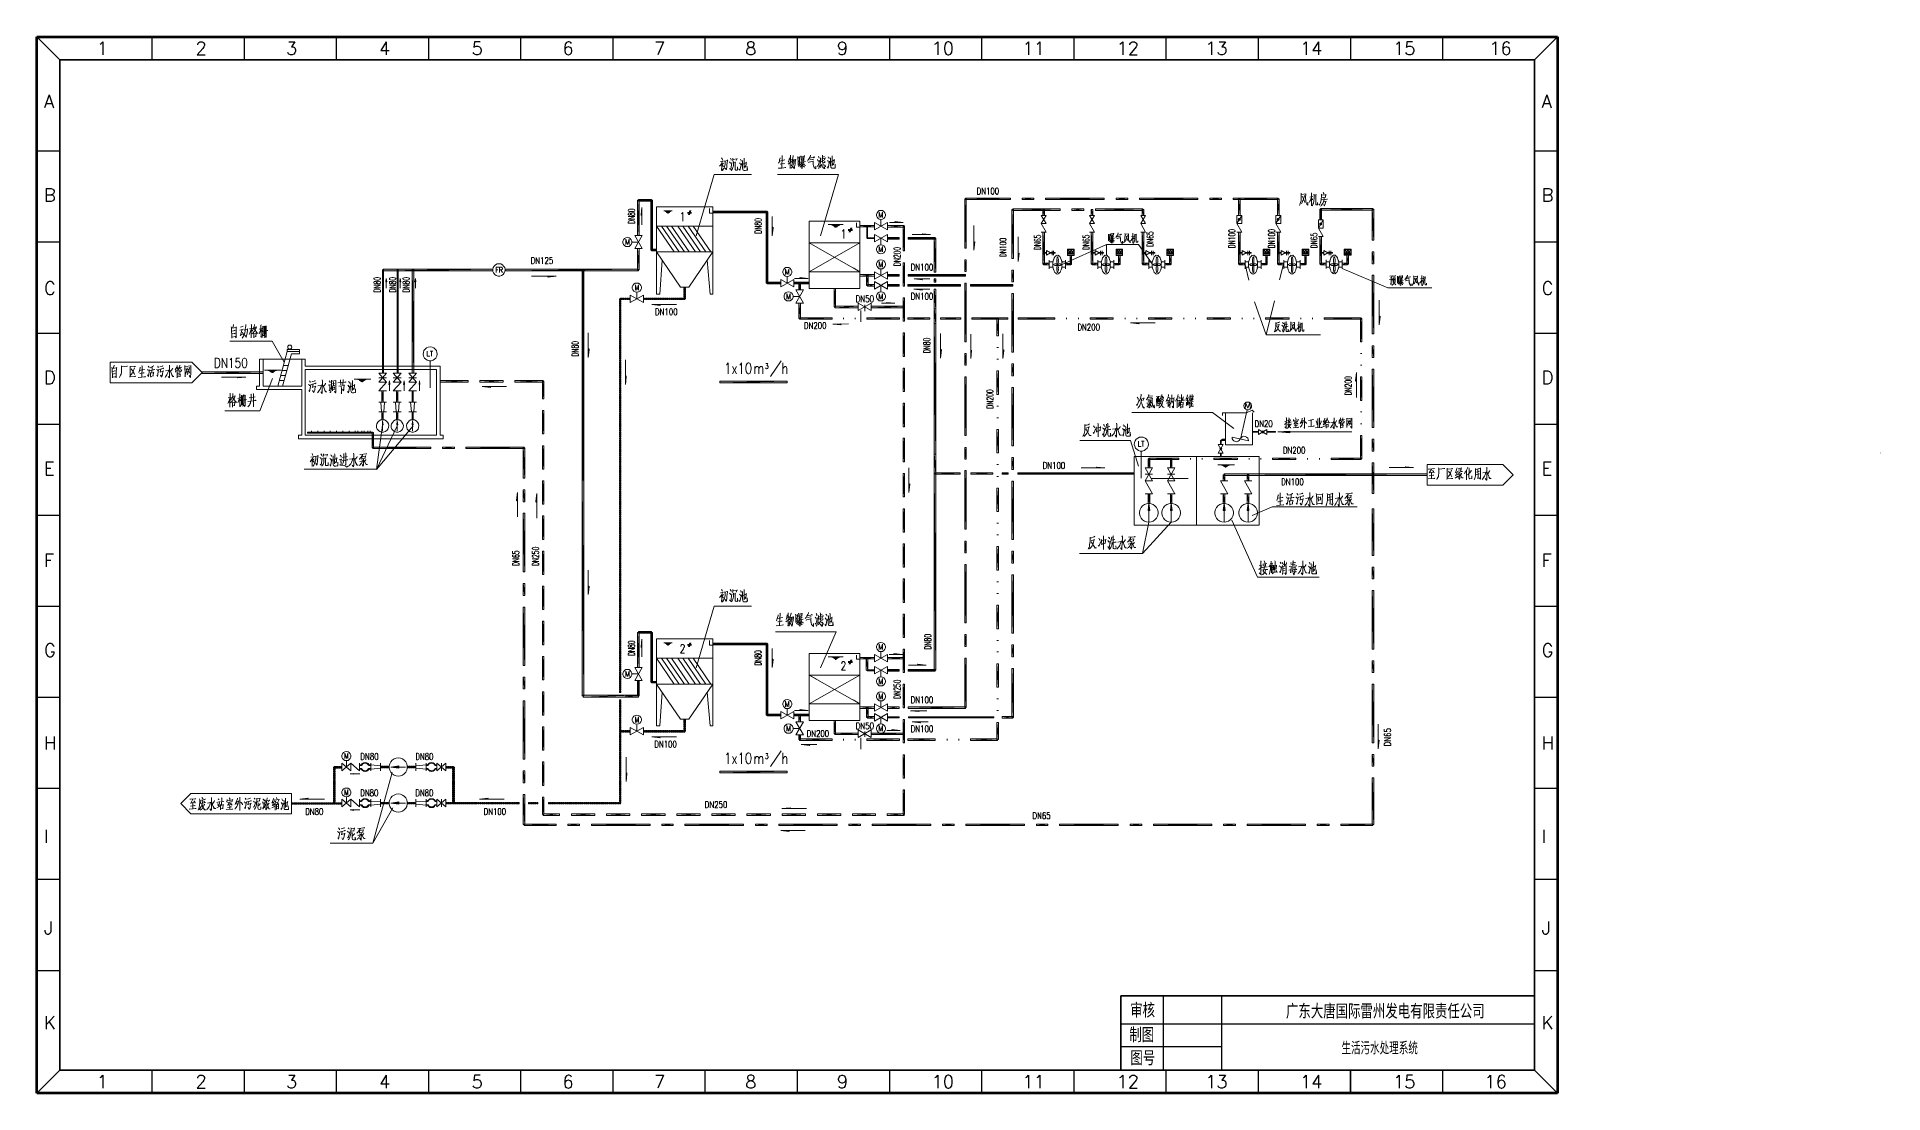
# Model space of a CAD drawing. Header units: millimetres. Extents: x 314312 to 406292, y 205315 to 257934.
import ezdxf

# ---------------------------------------------------------------- set-up
doc = ezdxf.new("R2010")
doc.units = ezdxf.units.MM
doc.styles.add('样式 1', font='geditxt.shx', dxfattribs={"width": 0.72, "bigfont": 'dxt.shx'})
doc.styles.add('样式 2', font='txt.shx', dxfattribs={"height": 2})

msp = doc.modelspace()

# ---------------------------------------------------------------- texts
at = {"color": 7, "linetype": 'ByBlock', "lineweight": -3, "style": '样式 2'}
for s, height, p in [('1', 651, (317292, 257042)), ('2', 651, (322213, 257042)), ('3', 651, (326721, 257042)), ('4', 651, (331355, 257042)), ('5', 651, (335970, 257042)), ('6', 651, (340496, 257042)), ('7', 651, (345058, 257042)), ('8', 651, (349602, 257042)), ('9', 651, (354163, 257042)), ('10', 650.8, (358887, 257042)), ('11', 650.8, (363413, 257042)), ('12', 650.8, (368100, 257042)), ('13', 650.8, (372518, 257042)), ('14', 650.8, (377242, 257042)), ('15', 650.8, (381875, 257042)), ('16', 650.8, (386670, 257042)), ('A', 651, (314664, 254396)), ('A', 651, (389284, 254396)), ('B', 651, (314664, 249734)), ('B', 651, (389284, 249734)), ('C', 651, (314664, 245094)), ('C', 651, (389284, 245094)), ('D', 651, (314664, 240642)), ('D', 651, (389284, 240642)), ('E', 651, (314664, 236107)), ('E', 651, (389284, 236107)), ('F', 651, (314664, 231529)), ('F', 651, (389284, 231529)), ('G', 651, (314664, 227056)), ('G', 651, (389284, 227056)), ('H', 651, (314664, 222437)), ('H', 651, (389284, 222437)), ('I', 651, (314664, 217775)), ('I', 651, (389284, 217775)), ('J', 651, (314664, 213218)), ('J', 651, (389284, 213218)), ('K', 651, (314664, 208494)), ('K', 651, (389284, 208494)), ('1', 651, (317292, 205557)), ('2', 651, (322213, 205557)), ('3', 651, (326721, 205557)), ('4', 651, (331355, 205557)), ('5', 651, (335970, 205557)), ('6', 651, (340496, 205557)), ('7', 651, (345058, 205557)), ('8', 651, (349602, 205557)), ('9', 651, (354163, 205557)), ('10', 650.8, (358887, 205557)), ('11', 650.8, (363413, 205557)), ('12', 650.8, (368100, 205557)), ('13', 650.8, (372518, 205557)), ('14', 650.8, (377242, 205557)), ('15', 650.8, (381875, 205557)), ('16', 650.8, (386434, 205557))]:
    msp.add_text(s, height=height, dxfattribs=at).set_placement(p)
at = {"color": 0, "char_height": 630, "width": 20735.96, "attachment_point": 5, "style": '样式 1'}
for s, insert in [('{\\fFangSong_GB2312|b0|i0|c134|p49;审核}', (369400, 209425)), ('{\\fFangSong_GB2312|b0|i0|c134|p49;广东大唐国际雷州发电有限责任公司}', (381493, 209370)), ('{\\fFangSong_GB2312|b0|i0|c134|p49;制图}', (369358, 208196)), ('{\\C256;生活污水处理系统}', (381211, 207553)), ('{\\fFangSong_GB2312|b0|i0|c134|p49;图号}', (369410, 207046))]:
    msp.add_mtext(s, dxfattribs=dict(at, insert=insert))

# ---------------------------------------------------------------- hatches: boundary and pattern name
h = msp.add_hatch(color=0)
edge = h.paths.add_edge_path(flags=0)
edge.add_spline(control_points=[(344241, 248039), (344241, 248039), (344323, 248039), (344323, 248039), (344323, 248039), (344241, 249793), (344241, 249793), (344241, 249793), (344241, 248039), (344241, 248039)], knot_values=[0, 0, 0, 0, 1, 1, 1, 2, 2, 2, 3, 3, 3, 3], degree=3, periodic=0)
edge = h.paths.add_edge_path(flags=0)
edge.add_spline(control_points=[(344323, 248039), (344323, 248039), (344241, 249793), (344241, 249793), (344241, 249793), (344323, 249793), (344323, 249793), (344323, 249793), (344323, 248039), (344323, 248039)], knot_values=[0, 0, 0, 0, 1, 1, 1, 2, 2, 2, 3, 3, 3, 3], degree=3, periodic=0)
h = msp.add_hatch(color=0)
edge = h.paths.add_edge_path(flags=0)
edge.add_spline(control_points=[(344980, 249793), (344980, 249793), (344898, 249793), (344898, 249793), (344898, 249793), (344980, 247311), (344980, 247311), (344980, 247311), (344980, 249793), (344980, 249793)], knot_values=[0, 0, 0, 0, 1, 1, 1, 2, 2, 2, 3, 3, 3, 3], degree=3, periodic=0)
edge = h.paths.add_edge_path(flags=0)
edge.add_spline(control_points=[(344898, 249793), (344898, 249793), (344980, 247311), (344980, 247311), (344980, 247311), (344898, 247311), (344898, 247311), (344898, 247311), (344898, 249793), (344898, 249793)], knot_values=[0, 0, 0, 0, 1, 1, 1, 2, 2, 2, 3, 3, 3, 3], degree=3, periodic=0)
h = msp.add_hatch(color=0)
edge = h.paths.add_edge_path(flags=0)
edge.add_spline(control_points=[(360609, 249864), (360609, 249864), (360537, 249864), (360537, 249864), (360537, 249864), (360609, 247413), (360609, 247413), (360609, 247413), (360609, 249864), (360609, 249864)], knot_values=[0, 0, 0, 0, 1, 1, 1, 2, 2, 2, 3, 3, 3, 3], degree=3, periodic=0)
edge = h.paths.add_edge_path(flags=0)
edge.add_spline(control_points=[(360537, 249864), (360537, 249864), (360609, 247413), (360609, 247413), (360609, 247413), (360537, 247413), (360537, 247413), (360537, 247413), (360537, 249864), (360537, 249864)], knot_values=[0, 0, 0, 0, 1, 1, 1, 2, 2, 2, 3, 3, 3, 3], degree=3, periodic=0)
h = msp.add_hatch(color=0)
edge = h.paths.add_edge_path(flags=0)
edge.add_spline(control_points=[(360568, 249905), (360568, 249905), (360568, 249834), (360568, 249834), (360568, 249834), (362824, 249905), (362824, 249905), (362824, 249905), (360568, 249905), (360568, 249905)], knot_values=[0, 0, 0, 0, 1, 1, 1, 2, 2, 2, 3, 3, 3, 3], degree=3, periodic=0)
edge = h.paths.add_edge_path(flags=0)
edge.add_spline(control_points=[(360568, 249834), (360568, 249834), (362824, 249905), (362824, 249905), (362824, 249905), (362824, 249834), (362824, 249834), (362824, 249834), (360568, 249834), (360568, 249834)], knot_values=[0, 0, 0, 0, 1, 1, 1, 2, 2, 2, 3, 3, 3, 3], degree=3, periodic=0)
h = msp.add_hatch(color=0)
edge = h.paths.add_edge_path(flags=0)
edge.add_spline(control_points=[(362967, 249331), (362967, 249331), (362885, 249331), (362885, 249331), (362885, 249331), (362967, 246890), (362967, 246890), (362967, 246890), (362967, 249331), (362967, 249331)], knot_values=[0, 0, 0, 0, 1, 1, 1, 2, 2, 2, 3, 3, 3, 3], degree=3, periodic=0)
edge = h.paths.add_edge_path(flags=0)
edge.add_spline(control_points=[(362885, 249331), (362885, 249331), (362967, 246890), (362967, 246890), (362967, 246890), (362885, 246890), (362885, 246890), (362885, 246890), (362885, 249331), (362885, 249331)], knot_values=[0, 0, 0, 0, 1, 1, 1, 2, 2, 2, 3, 3, 3, 3], degree=3, periodic=0)
h = msp.add_hatch(color=0)
edge = h.paths.add_edge_path(flags=0)
edge.add_spline(control_points=[(365295, 249290), (365295, 249290), (365295, 249372), (365295, 249372), (365295, 249372), (362926, 249290), (362926, 249290), (362926, 249290), (365295, 249290), (365295, 249290)], knot_values=[0, 0, 0, 0, 1, 1, 1, 2, 2, 2, 3, 3, 3, 3], degree=3, periodic=0)
edge = h.paths.add_edge_path(flags=0)
edge.add_spline(control_points=[(365295, 249372), (365295, 249372), (362926, 249290), (362926, 249290), (362926, 249290), (362926, 249372), (362926, 249372), (362926, 249372), (365295, 249372), (365295, 249372)], knot_values=[0, 0, 0, 0, 1, 1, 1, 2, 2, 2, 3, 3, 3, 3], degree=3, periodic=0)
h = msp.add_hatch(color=0)
edge = h.paths.add_edge_path(flags=0)
edge.add_spline(control_points=[(364567, 249905), (364567, 249905), (364567, 249834), (364567, 249834), (364567, 249834), (367490, 249905), (367490, 249905), (367490, 249905), (364567, 249905), (364567, 249905)], knot_values=[0, 0, 0, 0, 1, 1, 1, 2, 2, 2, 3, 3, 3, 3], degree=3, periodic=0)
edge = h.paths.add_edge_path(flags=0)
edge.add_spline(control_points=[(364567, 249834), (364567, 249834), (367490, 249905), (367490, 249905), (367490, 249905), (367490, 249834), (367490, 249834), (367490, 249834), (364567, 249834), (364567, 249834)], knot_values=[0, 0, 0, 0, 1, 1, 1, 2, 2, 2, 3, 3, 3, 3], degree=3, periodic=0)
h = msp.add_hatch(color=0)
edge = h.paths.add_edge_path(flags=0)
edge.add_spline(control_points=[(369418, 249290), (369418, 249290), (369418, 249372), (369418, 249372), (369418, 249372), (367049, 249290), (367049, 249290), (367049, 249290), (369418, 249290), (369418, 249290)], knot_values=[0, 0, 0, 0, 1, 1, 1, 2, 2, 2, 3, 3, 3, 3], degree=3, periodic=0)
edge = h.paths.add_edge_path(flags=0)
edge.add_spline(control_points=[(369418, 249372), (369418, 249372), (367049, 249290), (367049, 249290), (367049, 249290), (367049, 249372), (367049, 249372), (367049, 249372), (369418, 249372), (369418, 249372)], knot_values=[0, 0, 0, 0, 1, 1, 1, 2, 2, 2, 3, 3, 3, 3], degree=3, periodic=0)
h = msp.add_hatch(color=0)
edge = h.paths.add_edge_path(flags=0)
edge.add_spline(control_points=[(369244, 249905), (369244, 249905), (369244, 249834), (369244, 249834), (369244, 249834), (372156, 249905), (372156, 249905), (372156, 249905), (369244, 249905), (369244, 249905)], knot_values=[0, 0, 0, 0, 1, 1, 1, 2, 2, 2, 3, 3, 3, 3], degree=3, periodic=0)
edge = h.paths.add_edge_path(flags=0)
edge.add_spline(control_points=[(369244, 249834), (369244, 249834), (372156, 249905), (372156, 249905), (372156, 249905), (372156, 249834), (372156, 249834), (372156, 249834), (369244, 249834), (369244, 249834)], knot_values=[0, 0, 0, 0, 1, 1, 1, 2, 2, 2, 3, 3, 3, 3], degree=3, periodic=0)
h = msp.add_hatch(color=0)
edge = h.paths.add_edge_path(flags=0)
edge.add_spline(control_points=[(373910, 249905), (373910, 249905), (373910, 249834), (373910, 249834), (373910, 249834), (376156, 249905), (376156, 249905), (376156, 249905), (373910, 249905), (373910, 249905)], knot_values=[0, 0, 0, 0, 1, 1, 1, 2, 2, 2, 3, 3, 3, 3], degree=3, periodic=0)
edge = h.paths.add_edge_path(flags=0)
edge.add_spline(control_points=[(373910, 249834), (373910, 249834), (376156, 249905), (376156, 249905), (376156, 249905), (376156, 249834), (376156, 249834), (376156, 249834), (373910, 249834), (373910, 249834)], knot_values=[0, 0, 0, 0, 1, 1, 1, 2, 2, 2, 3, 3, 3, 3], degree=3, periodic=0)
h = msp.add_hatch(color=0)
edge = h.paths.add_edge_path(flags=0)
edge.add_spline(control_points=[(378268, 249393), (378268, 249393), (378268, 249311), (378268, 249311), (378268, 249311), (380873, 249393), (380873, 249393), (380873, 249393), (378268, 249393), (378268, 249393)], knot_values=[0, 0, 0, 0, 1, 1, 1, 2, 2, 2, 3, 3, 3, 3], degree=3, periodic=0)
edge = h.paths.add_edge_path(flags=0)
edge.add_spline(control_points=[(378268, 249311), (378268, 249311), (380873, 249393), (380873, 249393), (380873, 249393), (380873, 249311), (380873, 249311), (380873, 249311), (378268, 249311), (378268, 249311)], knot_values=[0, 0, 0, 0, 1, 1, 1, 2, 2, 2, 3, 3, 3, 3], degree=3, periodic=0)
h = msp.add_hatch(color=0)
edge = h.paths.add_edge_path(flags=0)
edge.add_spline(control_points=[(380914, 249352), (380914, 249352), (380842, 249352), (380842, 249352), (380842, 249352), (380914, 247803), (380914, 247803), (380914, 247803), (380914, 249352), (380914, 249352)], knot_values=[0, 0, 0, 0, 1, 1, 1, 2, 2, 2, 3, 3, 3, 3], degree=3, periodic=0)
edge = h.paths.add_edge_path(flags=0)
edge.add_spline(control_points=[(380842, 249352), (380842, 249352), (380914, 247803), (380914, 247803), (380914, 247803), (380842, 247803), (380842, 247803), (380842, 247803), (380842, 249352), (380842, 249352)], knot_values=[0, 0, 0, 0, 1, 1, 1, 2, 2, 2, 3, 3, 3, 3], degree=3, periodic=0)
h = msp.add_hatch(color=0)
edge = h.paths.add_edge_path(flags=0)
edge.add_spline(control_points=[(347985, 249259), (347985, 249259), (347985, 249177), (347985, 249177), (347985, 249177), (350692, 249259), (350692, 249259), (350692, 249259), (347985, 249259), (347985, 249259)], knot_values=[0, 0, 0, 0, 1, 1, 1, 2, 2, 2, 3, 3, 3, 3], degree=3, periodic=0)
edge = h.paths.add_edge_path(flags=0)
edge.add_spline(control_points=[(347985, 249177), (347985, 249177), (350692, 249259), (350692, 249259), (350692, 249259), (350692, 249177), (350692, 249177), (350692, 249177), (347985, 249177), (347985, 249177)], knot_values=[0, 0, 0, 0, 1, 1, 1, 2, 2, 2, 3, 3, 3, 3], degree=3, periodic=0)
h = msp.add_hatch(color=0)
edge = h.paths.add_edge_path(flags=0)
edge.add_spline(control_points=[(350733, 249218), (350733, 249218), (350651, 249218), (350651, 249218), (350651, 249218), (350733, 245670), (350733, 245670), (350733, 245670), (350733, 249218), (350733, 249218)], knot_values=[0, 0, 0, 0, 1, 1, 1, 2, 2, 2, 3, 3, 3, 3], degree=3, periodic=0)
edge = h.paths.add_edge_path(flags=0)
edge.add_spline(control_points=[(350651, 249218), (350651, 249218), (350733, 245670), (350733, 245670), (350733, 245670), (350651, 245670), (350651, 245670), (350651, 245670), (350651, 249218), (350651, 249218)], knot_values=[0, 0, 0, 0, 1, 1, 1, 2, 2, 2, 3, 3, 3, 3], degree=3, periodic=0)
h = msp.add_hatch(color=0)
edge = h.paths.add_edge_path(flags=0)
edge.add_spline(control_points=[(357542, 248500), (357542, 248500), (357471, 248500), (357471, 248500), (357471, 248500), (357542, 247270), (357542, 247270), (357542, 247270), (357542, 248500), (357542, 248500)], knot_values=[0, 0, 0, 0, 1, 1, 1, 2, 2, 2, 3, 3, 3, 3], degree=3, periodic=0)
edge = h.paths.add_edge_path(flags=0)
edge.add_spline(control_points=[(357471, 248500), (357471, 248500), (357542, 247270), (357542, 247270), (357542, 247270), (357471, 247270), (357471, 247270), (357471, 247270), (357471, 248500), (357471, 248500)], knot_values=[0, 0, 0, 0, 1, 1, 1, 2, 2, 2, 3, 3, 3, 3], degree=3, periodic=0)
h = msp.add_hatch(color=0)
edge = h.paths.add_edge_path(flags=0)
edge.add_spline(control_points=[(357717, 247947), (357717, 247947), (357717, 247865), (357717, 247865), (357717, 247865), (359060, 247947), (359060, 247947), (359060, 247947), (357717, 247947), (357717, 247947)], knot_values=[0, 0, 0, 0, 1, 1, 1, 2, 2, 2, 3, 3, 3, 3], degree=3, periodic=0)
edge = h.paths.add_edge_path(flags=0)
edge.add_spline(control_points=[(357717, 247865), (357717, 247865), (359060, 247947), (359060, 247947), (359060, 247947), (359060, 247865), (359060, 247865), (359060, 247865), (357717, 247865), (357717, 247865)], knot_values=[0, 0, 0, 0, 1, 1, 1, 2, 2, 2, 3, 3, 3, 3], degree=3, periodic=0)
h = msp.add_hatch(color=0)
edge = h.paths.add_edge_path(flags=0)
edge.add_spline(control_points=[(359091, 247906), (359091, 247906), (359019, 247906), (359019, 247906), (359019, 247906), (359091, 246214), (359091, 246214), (359091, 246214), (359091, 247906), (359091, 247906)], knot_values=[0, 0, 0, 0, 1, 1, 1, 2, 2, 2, 3, 3, 3, 3], degree=3, periodic=0)
edge = h.paths.add_edge_path(flags=0)
edge.add_spline(control_points=[(359019, 247906), (359019, 247906), (359091, 246214), (359091, 246214), (359091, 246214), (359019, 246214), (359019, 246214), (359019, 246214), (359019, 247906), (359019, 247906)], knot_values=[0, 0, 0, 0, 1, 1, 1, 2, 2, 2, 3, 3, 3, 3], degree=3, periodic=0)
h = msp.add_hatch(color=0)
edge = h.paths.add_edge_path(flags=0)
edge.add_spline(control_points=[(364506, 248213), (364506, 248213), (364424, 248213), (364424, 248213), (364424, 248213), (364506, 246614), (364506, 246614), (364506, 246614), (364506, 248213), (364506, 248213)], knot_values=[0, 0, 0, 0, 1, 1, 1, 2, 2, 2, 3, 3, 3, 3], degree=3, periodic=0)
edge = h.paths.add_edge_path(flags=0)
edge.add_spline(control_points=[(364424, 248213), (364424, 248213), (364506, 246614), (364506, 246614), (364506, 246614), (364424, 246614), (364424, 246614), (364424, 246614), (364424, 248213), (364424, 248213)], knot_values=[0, 0, 0, 0, 1, 1, 1, 2, 2, 2, 3, 3, 3, 3], degree=3, periodic=0)
h = msp.add_hatch(color=0)
edge = h.paths.add_edge_path(flags=0)
edge.add_spline(control_points=[(366916, 248213), (366916, 248213), (366844, 248213), (366844, 248213), (366844, 248213), (366916, 246614), (366916, 246614), (366916, 246614), (366916, 248213), (366916, 248213)], knot_values=[0, 0, 0, 0, 1, 1, 1, 2, 2, 2, 3, 3, 3, 3], degree=3, periodic=0)
edge = h.paths.add_edge_path(flags=0)
edge.add_spline(control_points=[(366844, 248213), (366844, 248213), (366916, 246614), (366916, 246614), (366916, 246614), (366844, 246614), (366844, 246614), (366844, 246614), (366844, 248213), (366844, 248213)], knot_values=[0, 0, 0, 0, 1, 1, 1, 2, 2, 2, 3, 3, 3, 3], degree=3, periodic=0)
h = msp.add_hatch(color=0)
edge = h.paths.add_edge_path(flags=0)
edge.add_spline(control_points=[(369459, 248213), (369459, 248213), (369377, 248213), (369377, 248213), (369377, 248213), (369459, 246614), (369459, 246614), (369459, 246614), (369459, 248213), (369459, 248213)], knot_values=[0, 0, 0, 0, 1, 1, 1, 2, 2, 2, 3, 3, 3, 3], degree=3, periodic=0)
edge = h.paths.add_edge_path(flags=0)
edge.add_spline(control_points=[(369377, 248213), (369377, 248213), (369459, 246614), (369459, 246614), (369459, 246614), (369377, 246614), (369377, 246614), (369377, 246614), (369377, 248213), (369377, 248213)], knot_values=[0, 0, 0, 0, 1, 1, 1, 2, 2, 2, 3, 3, 3, 3], degree=3, periodic=0)
h = msp.add_hatch(color=0)
edge = h.paths.add_edge_path(flags=0)
edge.add_spline(control_points=[(374258, 248213), (374258, 248213), (374176, 248213), (374176, 248213), (374176, 248213), (374258, 246614), (374258, 246614), (374258, 246614), (374258, 248213), (374258, 248213)], knot_values=[0, 0, 0, 0, 1, 1, 1, 2, 2, 2, 3, 3, 3, 3], degree=3, periodic=0)
edge = h.paths.add_edge_path(flags=0)
edge.add_spline(control_points=[(374176, 248213), (374176, 248213), (374258, 246614), (374258, 246614), (374258, 246614), (374176, 246614), (374176, 246614), (374176, 246614), (374176, 248213), (374176, 248213)], knot_values=[0, 0, 0, 0, 1, 1, 1, 2, 2, 2, 3, 3, 3, 3], degree=3, periodic=0)
h = msp.add_hatch(color=0)
edge = h.paths.add_edge_path(flags=0)
edge.add_spline(control_points=[(376197, 248213), (376197, 248213), (376115, 248213), (376115, 248213), (376115, 248213), (376197, 246614), (376197, 246614), (376197, 246614), (376197, 248213), (376197, 248213)], knot_values=[0, 0, 0, 0, 1, 1, 1, 2, 2, 2, 3, 3, 3, 3], degree=3, periodic=0)
edge = h.paths.add_edge_path(flags=0)
edge.add_spline(control_points=[(376115, 248213), (376115, 248213), (376197, 246614), (376197, 246614), (376197, 246614), (376115, 246614), (376115, 246614), (376115, 246614), (376115, 248213), (376115, 248213)], knot_values=[0, 0, 0, 0, 1, 1, 1, 2, 2, 2, 3, 3, 3, 3], degree=3, periodic=0)
h = msp.add_hatch(color=0)
edge = h.paths.add_edge_path(flags=0)
edge.add_spline(control_points=[(378237, 246614), (378237, 246614), (378309, 246614), (378309, 246614), (378309, 246614), (378237, 247988), (378237, 247988), (378237, 247988), (378237, 246614), (378237, 246614)], knot_values=[0, 0, 0, 0, 1, 1, 1, 2, 2, 2, 3, 3, 3, 3], degree=3, periodic=0)
edge = h.paths.add_edge_path(flags=0)
edge.add_spline(control_points=[(378309, 246614), (378309, 246614), (378237, 247988), (378237, 247988), (378237, 247988), (378309, 247988), (378309, 247988), (378309, 247988), (378309, 246614), (378309, 246614)], knot_values=[0, 0, 0, 0, 1, 1, 1, 2, 2, 2, 3, 3, 3, 3], degree=3, periodic=0)
h = msp.add_hatch(color=0)
edge = h.paths.add_edge_path(flags=0)
edge.add_spline(control_points=[(331525, 241178), (331525, 241178), (331586, 241178), (331586, 241178), (331586, 241178), (331525, 246326), (331525, 246326), (331525, 246326), (331525, 241178), (331525, 241178)], knot_values=[0, 0, 0, 0, 1, 1, 1, 2, 2, 2, 3, 3, 3, 3], degree=3, periodic=0)
edge = h.paths.add_edge_path(flags=0)
edge.add_spline(control_points=[(331586, 241178), (331586, 241178), (331525, 246326), (331525, 246326), (331525, 246326), (331586, 246326), (331586, 246326), (331586, 246326), (331586, 241178), (331586, 241178)], knot_values=[0, 0, 0, 0, 1, 1, 1, 2, 2, 2, 3, 3, 3, 3], degree=3, periodic=0)
h = msp.add_hatch(color=0)
edge = h.paths.add_edge_path(flags=0)
edge.add_spline(control_points=[(331556, 246367), (331556, 246367), (331556, 246285), (331556, 246285), (331556, 246285), (337022, 246367), (337022, 246367), (337022, 246367), (331556, 246367), (331556, 246367)], knot_values=[0, 0, 0, 0, 1, 1, 1, 2, 2, 2, 3, 3, 3, 3], degree=3, periodic=0)
edge = h.paths.add_edge_path(flags=0)
edge.add_spline(control_points=[(331556, 246285), (331556, 246285), (337022, 246367), (337022, 246367), (337022, 246367), (337022, 246285), (337022, 246285), (337022, 246285), (331556, 246285), (331556, 246285)], knot_values=[0, 0, 0, 0, 1, 1, 1, 2, 2, 2, 3, 3, 3, 3], degree=3, periodic=0)
h = msp.add_hatch(color=0)
h.dxf.hatch_style = 2
h.paths.add_polyline_path([(331689, 245732), (331709, 245906), (331740, 245732)])
h = msp.add_hatch(color=0)
edge = h.paths.add_edge_path(flags=0)
edge.add_spline(control_points=[(332253, 241178), (332253, 241178), (332314, 241178), (332314, 241178), (332314, 241178), (332253, 246326), (332253, 246326), (332253, 246326), (332253, 241178), (332253, 241178)], knot_values=[0, 0, 0, 0, 1, 1, 1, 2, 2, 2, 3, 3, 3, 3], degree=3, periodic=0)
edge = h.paths.add_edge_path(flags=0)
edge.add_spline(control_points=[(332314, 241178), (332314, 241178), (332253, 246326), (332253, 246326), (332253, 246326), (332314, 246326), (332314, 246326), (332314, 246326), (332314, 241178), (332314, 241178)], knot_values=[0, 0, 0, 0, 1, 1, 1, 2, 2, 2, 3, 3, 3, 3], degree=3, periodic=0)
h = msp.add_hatch(color=0)
h.dxf.hatch_style = 2
h.paths.add_polyline_path([(332397, 245732), (332417, 245906), (332438, 245732)])
h = msp.add_hatch(color=0)
edge = h.paths.add_edge_path(flags=0)
edge.add_spline(control_points=[(333012, 241178), (333012, 241178), (333084, 241178), (333084, 241178), (333084, 241178), (333012, 246326), (333012, 246326), (333012, 246326), (333012, 241178), (333012, 241178)], knot_values=[0, 0, 0, 0, 1, 1, 1, 2, 2, 2, 3, 3, 3, 3], degree=3, periodic=0)
edge = h.paths.add_edge_path(flags=0)
edge.add_spline(control_points=[(333084, 241178), (333084, 241178), (333012, 246326), (333012, 246326), (333012, 246326), (333084, 246326), (333084, 246326), (333084, 246326), (333084, 241178), (333084, 241178)], knot_values=[0, 0, 0, 0, 1, 1, 1, 2, 2, 2, 3, 3, 3, 3], degree=3, periodic=0)
h = msp.add_hatch(color=0)
h.dxf.hatch_style = 2
h.paths.add_polyline_path([(333135, 245732), (333166, 245906), (333186, 245732)])
h = msp.add_hatch(color=0)
edge = h.paths.add_edge_path(flags=0)
edge.add_spline(control_points=[(337637, 246367), (337637, 246367), (337637, 246285), (337637, 246285), (337637, 246285), (344282, 246367), (344282, 246367), (344282, 246367), (337637, 246367), (337637, 246367)], knot_values=[0, 0, 0, 0, 1, 1, 1, 2, 2, 2, 3, 3, 3, 3], degree=3, periodic=0)
edge = h.paths.add_edge_path(flags=0)
edge.add_spline(control_points=[(337637, 246285), (337637, 246285), (344282, 246367), (344282, 246367), (344282, 246367), (344282, 246285), (344282, 246285), (344282, 246285), (337637, 246285), (337637, 246285)], knot_values=[0, 0, 0, 0, 1, 1, 1, 2, 2, 2, 3, 3, 3, 3], degree=3, periodic=0)
h = msp.add_hatch(color=0)
edge = h.paths.add_edge_path(flags=0)
edge.add_spline(control_points=[(341565, 246326), (341565, 246326), (341483, 246326), (341483, 246326), (341483, 246326), (341565, 235856), (341565, 235856), (341565, 235856), (341565, 246326), (341565, 246326)], knot_values=[0, 0, 0, 0, 1, 1, 1, 2, 2, 2, 3, 3, 3, 3], degree=3, periodic=0)
edge = h.paths.add_edge_path(flags=0)
edge.add_spline(control_points=[(341483, 246326), (341483, 246326), (341565, 235856), (341565, 235856), (341565, 235856), (341483, 235856), (341483, 235856), (341483, 235856), (341483, 246326), (341483, 246326)], knot_values=[0, 0, 0, 0, 1, 1, 1, 2, 2, 2, 3, 3, 3, 3], degree=3, periodic=0)
h = msp.add_hatch(color=0)
edge = h.paths.add_edge_path(flags=0)
edge.add_spline(control_points=[(357706, 245598), (357706, 245598), (357706, 245516), (357706, 245516), (357706, 245516), (360332, 245598), (360332, 245598), (360332, 245598), (357706, 245598), (357706, 245598)], knot_values=[0, 0, 0, 0, 1, 1, 1, 2, 2, 2, 3, 3, 3, 3], degree=3, periodic=0)
edge = h.paths.add_edge_path(flags=0)
edge.add_spline(control_points=[(357706, 245516), (357706, 245516), (360332, 245598), (360332, 245598), (360332, 245598), (360332, 245516), (360332, 245516), (360332, 245516), (357706, 245516), (357706, 245516)], knot_values=[0, 0, 0, 0, 1, 1, 1, 2, 2, 2, 3, 3, 3, 3], degree=3, periodic=0)
h = msp.add_hatch(color=0)
edge = h.paths.add_edge_path(flags=0)
edge.add_spline(control_points=[(357717, 246090), (357717, 246090), (357717, 246008), (357717, 246008), (357717, 246008), (360568, 246090), (360568, 246090), (360568, 246090), (357717, 246090), (357717, 246090)], knot_values=[0, 0, 0, 0, 1, 1, 1, 2, 2, 2, 3, 3, 3, 3], degree=3, periodic=0)
edge = h.paths.add_edge_path(flags=0)
edge.add_spline(control_points=[(357717, 246008), (357717, 246008), (360568, 246090), (360568, 246090), (360568, 246090), (360568, 246008), (360568, 246008), (360568, 246008), (357717, 246008), (357717, 246008)], knot_values=[0, 0, 0, 0, 1, 1, 1, 2, 2, 2, 3, 3, 3, 3], degree=3, periodic=0)
h = msp.add_hatch(color=0)
edge = h.paths.add_edge_path(flags=0)
edge.add_spline(control_points=[(360609, 245660), (360609, 245660), (360537, 245660), (360537, 245660), (360537, 245660), (360609, 242737), (360609, 242737), (360609, 242737), (360609, 245660), (360609, 245660)], knot_values=[0, 0, 0, 0, 1, 1, 1, 2, 2, 2, 3, 3, 3, 3], degree=3, periodic=0)
edge = h.paths.add_edge_path(flags=0)
edge.add_spline(control_points=[(360537, 245660), (360537, 245660), (360609, 242737), (360609, 242737), (360609, 242737), (360537, 242737), (360537, 242737), (360537, 242737), (360537, 245660), (360537, 245660)], knot_values=[0, 0, 0, 0, 1, 1, 1, 2, 2, 2, 3, 3, 3, 3], degree=3, periodic=0)
h = msp.add_hatch(color=0)
edge = h.paths.add_edge_path(flags=0)
edge.add_spline(control_points=[(360824, 245598), (360824, 245598), (360824, 245516), (360824, 245516), (360824, 245516), (362926, 245598), (362926, 245598), (362926, 245598), (360824, 245598), (360824, 245598)], knot_values=[0, 0, 0, 0, 1, 1, 1, 2, 2, 2, 3, 3, 3, 3], degree=3, periodic=0)
edge = h.paths.add_edge_path(flags=0)
edge.add_spline(control_points=[(360824, 245516), (360824, 245516), (362926, 245598), (362926, 245598), (362926, 245598), (362926, 245516), (362926, 245516), (362926, 245516), (360824, 245516), (360824, 245516)], knot_values=[0, 0, 0, 0, 1, 1, 1, 2, 2, 2, 3, 3, 3, 3], degree=3, periodic=0)
h = msp.add_hatch(color=0)
edge = h.paths.add_edge_path(flags=0)
edge.add_spline(control_points=[(380914, 246060), (380914, 246060), (380842, 246060), (380842, 246060), (380842, 246060), (380914, 243137), (380914, 243137), (380914, 243137), (380914, 246060), (380914, 246060)], knot_values=[0, 0, 0, 0, 1, 1, 1, 2, 2, 2, 3, 3, 3, 3], degree=3, periodic=0)
edge = h.paths.add_edge_path(flags=0)
edge.add_spline(control_points=[(380842, 246060), (380842, 246060), (380914, 243137), (380914, 243137), (380914, 243137), (380842, 243137), (380842, 243137), (380842, 243137), (380842, 246060), (380842, 246060)], knot_values=[0, 0, 0, 0, 1, 1, 1, 2, 2, 2, 3, 3, 3, 3], degree=3, periodic=0)
h = msp.add_hatch(color=0)
edge = h.paths.add_edge_path(flags=0)
edge.add_spline(control_points=[(362967, 245147), (362967, 245147), (362885, 245147), (362885, 245147), (362885, 245147), (362967, 242224), (362967, 242224), (362967, 242224), (362967, 245147), (362967, 245147)], knot_values=[0, 0, 0, 0, 1, 1, 1, 2, 2, 2, 3, 3, 3, 3], degree=3, periodic=0)
edge = h.paths.add_edge_path(flags=0)
edge.add_spline(control_points=[(362885, 245147), (362885, 245147), (362967, 242224), (362967, 242224), (362967, 242224), (362885, 242224), (362885, 242224), (362885, 242224), (362885, 245147), (362885, 245147)], knot_values=[0, 0, 0, 0, 1, 1, 1, 2, 2, 2, 3, 3, 3, 3], degree=3, periodic=0)
h = msp.add_hatch(color=0)
edge = h.paths.add_edge_path(flags=0)
edge.add_spline(control_points=[(352312, 243947), (352312, 243947), (352312, 243865), (352312, 243865), (352312, 243865), (353933, 243947), (353933, 243947), (353933, 243947), (352312, 243947), (352312, 243947)], knot_values=[0, 0, 0, 0, 1, 1, 1, 2, 2, 2, 3, 3, 3, 3], degree=3, periodic=0)
edge = h.paths.add_edge_path(flags=0)
edge.add_spline(control_points=[(352312, 243865), (352312, 243865), (353933, 243947), (353933, 243947), (353933, 243947), (353933, 243865), (353933, 243865), (353933, 243865), (352312, 243865), (352312, 243865)], knot_values=[0, 0, 0, 0, 1, 1, 1, 2, 2, 2, 3, 3, 3, 3], degree=3, periodic=0)
h = msp.add_hatch(color=0)
edge = h.paths.add_edge_path(flags=0)
edge.add_spline(control_points=[(355666, 243947), (355666, 243947), (355666, 243865), (355666, 243865), (355666, 243865), (357286, 243947), (357286, 243947), (357286, 243947), (355666, 243947), (355666, 243947)], knot_values=[0, 0, 0, 0, 1, 1, 1, 2, 2, 2, 3, 3, 3, 3], degree=3, periodic=0)
edge = h.paths.add_edge_path(flags=0)
edge.add_spline(control_points=[(355666, 243865), (355666, 243865), (357286, 243947), (357286, 243947), (357286, 243947), (357286, 243865), (357286, 243865), (357286, 243865), (355666, 243865), (355666, 243865)], knot_values=[0, 0, 0, 0, 1, 1, 1, 2, 2, 2, 3, 3, 3, 3], degree=3, periodic=0)
h = msp.add_hatch(color=0)
edge = h.paths.add_edge_path(flags=0)
edge.add_spline(control_points=[(355881, 244521), (355881, 244521), (355881, 244439), (355881, 244439), (355881, 244439), (357512, 244521), (357512, 244521), (357512, 244521), (355881, 244521), (355881, 244521)], knot_values=[0, 0, 0, 0, 1, 1, 1, 2, 2, 2, 3, 3, 3, 3], degree=3, periodic=0)
edge = h.paths.add_edge_path(flags=0)
edge.add_spline(control_points=[(355881, 244439), (355881, 244439), (357512, 244521), (357512, 244521), (357512, 244521), (357512, 244439), (357512, 244439), (357512, 244439), (355881, 244439), (355881, 244439)], knot_values=[0, 0, 0, 0, 1, 1, 1, 2, 2, 2, 3, 3, 3, 3], degree=3, periodic=0)
h = msp.add_hatch(color=0)
edge = h.paths.add_edge_path(flags=0)
edge.add_spline(control_points=[(360886, 243947), (360886, 243947), (360886, 243865), (360886, 243865), (360886, 243865), (362691, 243947), (362691, 243947), (362691, 243947), (360886, 243947), (360886, 243947)], knot_values=[0, 0, 0, 0, 1, 1, 1, 2, 2, 2, 3, 3, 3, 3], degree=3, periodic=0)
edge = h.paths.add_edge_path(flags=0)
edge.add_spline(control_points=[(360886, 243865), (360886, 243865), (362691, 243947), (362691, 243947), (362691, 243947), (362691, 243865), (362691, 243865), (362691, 243865), (360886, 243865), (360886, 243865)], knot_values=[0, 0, 0, 0, 1, 1, 1, 2, 2, 2, 3, 3, 3, 3], degree=3, periodic=0)
h = msp.add_hatch(color=0)
edge = h.paths.add_edge_path(flags=0)
edge.add_spline(control_points=[(363193, 243947), (363193, 243947), (363193, 243865), (363193, 243865), (363193, 243865), (365029, 243947), (365029, 243947), (365029, 243947), (363193, 243947), (363193, 243947)], knot_values=[0, 0, 0, 0, 1, 1, 1, 2, 2, 2, 3, 3, 3, 3], degree=3, periodic=0)
edge = h.paths.add_edge_path(flags=0)
edge.add_spline(control_points=[(363193, 243865), (363193, 243865), (365029, 243947), (365029, 243947), (365029, 243947), (365029, 243865), (365029, 243865), (365029, 243865), (363193, 243865), (363193, 243865)], knot_values=[0, 0, 0, 0, 1, 1, 1, 2, 2, 2, 3, 3, 3, 3], degree=3, periodic=0)
h = msp.add_hatch(color=0)
edge = h.paths.add_edge_path(flags=0)
edge.add_spline(control_points=[(378453, 243947), (378453, 243947), (378453, 243865), (378453, 243865), (378453, 243865), (380289, 243947), (380289, 243947), (380289, 243947), (378453, 243947), (378453, 243947)], knot_values=[0, 0, 0, 0, 1, 1, 1, 2, 2, 2, 3, 3, 3, 3], degree=3, periodic=0)
edge = h.paths.add_edge_path(flags=0)
edge.add_spline(control_points=[(378453, 243865), (378453, 243865), (380289, 243947), (380289, 243947), (380289, 243947), (380289, 243865), (380289, 243865), (380289, 243865), (378453, 243865), (378453, 243865)], knot_values=[0, 0, 0, 0, 1, 1, 1, 2, 2, 2, 3, 3, 3, 3], degree=3, periodic=0)
h = msp.add_hatch(color=0)
edge = h.paths.add_edge_path(flags=0)
edge.add_spline(control_points=[(359091, 243660), (359091, 243660), (359019, 243660), (359019, 243660), (359019, 243660), (359091, 237148), (359091, 237148), (359091, 237148), (359091, 243660), (359091, 243660)], knot_values=[0, 0, 0, 0, 1, 1, 1, 2, 2, 2, 3, 3, 3, 3], degree=3, periodic=0)
edge = h.paths.add_edge_path(flags=0)
edge.add_spline(control_points=[(359019, 243660), (359019, 243660), (359091, 237148), (359091, 237148), (359091, 237148), (359019, 237148), (359019, 237148), (359019, 237148), (359019, 243660), (359019, 243660)], knot_values=[0, 0, 0, 0, 1, 1, 1, 2, 2, 2, 3, 3, 3, 3], degree=3, periodic=0)
h = msp.add_hatch(color=0)
edge = h.paths.add_edge_path(flags=0)
edge.add_spline(control_points=[(322541, 241250), (322541, 241250), (322541, 241168), (322541, 241168), (322541, 241168), (325577, 241250), (325577, 241250), (325577, 241250), (322541, 241250), (322541, 241250)], knot_values=[0, 0, 0, 0, 1, 1, 1, 2, 2, 2, 3, 3, 3, 3], degree=3, periodic=0)
edge = h.paths.add_edge_path(flags=0)
edge.add_spline(control_points=[(322541, 241168), (322541, 241168), (325577, 241250), (325577, 241250), (325577, 241250), (325577, 241168), (325577, 241168), (325577, 241168), (322541, 241168), (322541, 241168)], knot_values=[0, 0, 0, 0, 1, 1, 1, 2, 2, 2, 3, 3, 3, 3], degree=3, periodic=0)
h = msp.add_hatch(color=0)
edge = h.paths.add_edge_path(flags=0)
edge.add_spline(control_points=[(360609, 240994), (360609, 240994), (360537, 240994), (360537, 240994), (360537, 240994), (360609, 238071), (360609, 238071), (360609, 238071), (360609, 240994), (360609, 240994)], knot_values=[0, 0, 0, 0, 1, 1, 1, 2, 2, 2, 3, 3, 3, 3], degree=3, periodic=0)
edge = h.paths.add_edge_path(flags=0)
edge.add_spline(control_points=[(360537, 240994), (360537, 240994), (360609, 238071), (360609, 238071), (360609, 238071), (360537, 238071), (360537, 238071), (360537, 238071), (360537, 240994), (360537, 240994)], knot_values=[0, 0, 0, 0, 1, 1, 1, 2, 2, 2, 3, 3, 3, 3], degree=3, periodic=0)
h = msp.add_hatch(color=0)
edge = h.paths.add_edge_path(flags=0)
edge.add_spline(control_points=[(380914, 241383), (380914, 241383), (380842, 241383), (380842, 241383), (380842, 241383), (380914, 238471), (380914, 238471), (380914, 238471), (380914, 241383), (380914, 241383)], knot_values=[0, 0, 0, 0, 1, 1, 1, 2, 2, 2, 3, 3, 3, 3], degree=3, periodic=0)
edge = h.paths.add_edge_path(flags=0)
edge.add_spline(control_points=[(380842, 241383), (380842, 241383), (380914, 238471), (380914, 238471), (380914, 238471), (380842, 238471), (380842, 238471), (380842, 238471), (380842, 241383), (380842, 241383)], knot_values=[0, 0, 0, 0, 1, 1, 1, 2, 2, 2, 3, 3, 3, 3], degree=3, periodic=0)
h = msp.add_hatch(color=0)
h.dxf.hatch_style = 2
h.paths.add_polyline_path([(331853, 240624), (331874, 240799), (331894, 240624)])
h = msp.add_hatch(color=0)
h.dxf.hatch_style = 2
h.paths.add_polyline_path([(332581, 240624), (332602, 240799), (332622, 240624)])
h = msp.add_hatch(color=0)
h.dxf.hatch_style = 2
h.paths.add_polyline_path([(333350, 240624), (333371, 240799), (333391, 240624)])
h = msp.add_hatch(color=0)
edge = h.paths.add_edge_path(flags=0)
edge.add_spline(control_points=[(334396, 240819), (334396, 240819), (334396, 240737), (334396, 240737), (334396, 240737), (335791, 240819), (335791, 240819), (335791, 240819), (334396, 240819), (334396, 240819)], knot_values=[0, 0, 0, 0, 1, 1, 1, 2, 2, 2, 3, 3, 3, 3], degree=3, periodic=0)
edge = h.paths.add_edge_path(flags=0)
edge.add_spline(control_points=[(334396, 240737), (334396, 240737), (335791, 240819), (335791, 240819), (335791, 240819), (335791, 240737), (335791, 240737), (335791, 240737), (334396, 240737), (334396, 240737)], knot_values=[0, 0, 0, 0, 1, 1, 1, 2, 2, 2, 3, 3, 3, 3], degree=3, periodic=0)
h = msp.add_hatch(color=0)
edge = h.paths.add_edge_path(flags=0)
edge.add_spline(control_points=[(338129, 240819), (338129, 240819), (338129, 240737), (338129, 240737), (338129, 240737), (339534, 240819), (339534, 240819), (339534, 240819), (338129, 240819), (338129, 240819)], knot_values=[0, 0, 0, 0, 1, 1, 1, 2, 2, 2, 3, 3, 3, 3], degree=3, periodic=0)
edge = h.paths.add_edge_path(flags=0)
edge.add_spline(control_points=[(338129, 240737), (338129, 240737), (339534, 240819), (339534, 240819), (339534, 240819), (339534, 240737), (339534, 240737), (339534, 240737), (338129, 240737), (338129, 240737)], knot_values=[0, 0, 0, 0, 1, 1, 1, 2, 2, 2, 3, 3, 3, 3], degree=3, periodic=0)
h = msp.add_hatch(color=0)
edge = h.paths.add_edge_path(flags=0)
edge.add_spline(control_points=[(348343, 240778), (348343, 240778), (348343, 240706), (348343, 240706), (348343, 240706), (351697, 240778), (351697, 240778), (351697, 240778), (348343, 240778), (348343, 240778)], knot_values=[0, 0, 0, 0, 1, 1, 1, 2, 2, 2, 3, 3, 3, 3], degree=3, periodic=0)
edge = h.paths.add_edge_path(flags=0)
edge.add_spline(control_points=[(348343, 240706), (348343, 240706), (351697, 240778), (351697, 240778), (351697, 240778), (351697, 240706), (351697, 240706), (351697, 240706), (348343, 240706), (348343, 240706)], knot_values=[0, 0, 0, 0, 1, 1, 1, 2, 2, 2, 3, 3, 3, 3], degree=3, periodic=0)
h = msp.add_hatch(color=0)
edge = h.paths.add_edge_path(flags=0)
edge.add_spline(control_points=[(362967, 240471), (362967, 240471), (362885, 240471), (362885, 240471), (362885, 240471), (362967, 237558), (362967, 237558), (362967, 237558), (362967, 240471), (362967, 240471)], knot_values=[0, 0, 0, 0, 1, 1, 1, 2, 2, 2, 3, 3, 3, 3], degree=3, periodic=0)
edge = h.paths.add_edge_path(flags=0)
edge.add_spline(control_points=[(362885, 240471), (362885, 240471), (362967, 237558), (362967, 237558), (362967, 237558), (362885, 237558), (362885, 237558), (362885, 237558), (362885, 240471), (362885, 240471)], knot_values=[0, 0, 0, 0, 1, 1, 1, 2, 2, 2, 3, 3, 3, 3], degree=3, periodic=0)
h = msp.add_hatch(color=0)
edge = h.paths.add_edge_path(flags=0)
edge.add_spline(control_points=[(327792, 238245), (327792, 238245), (327792, 238194), (327792, 238194), (327792, 238194), (331043, 238245), (331043, 238245), (331043, 238245), (327792, 238245), (327792, 238245)], knot_values=[0, 0, 0, 0, 1, 1, 1, 2, 2, 2, 3, 3, 3, 3], degree=3, periodic=0)
edge = h.paths.add_edge_path(flags=0)
edge.add_spline(control_points=[(327792, 238194), (327792, 238194), (331043, 238245), (331043, 238245), (331043, 238245), (331043, 238194), (331043, 238194), (331043, 238194), (327792, 238194), (327792, 238194)], knot_values=[0, 0, 0, 0, 1, 1, 1, 2, 2, 2, 3, 3, 3, 3], degree=3, periodic=0)
h = msp.add_hatch(color=0)
h.dxf.hatch_style = 2
h.paths.add_polyline_path([(331525, 238614), (331535, 238799), (331556, 238614)])
h = msp.add_hatch(color=0)
h.dxf.hatch_style = 2
h.paths.add_polyline_path([(332243, 238614), (332263, 238799), (332294, 238614)])
h = msp.add_hatch(color=0)
h.dxf.hatch_style = 2
h.paths.add_polyline_path([(333012, 238614), (333032, 238799), (333063, 238614)])
h = msp.add_hatch(color=0)
h.dxf.hatch_style = 2
h.paths.add_polyline_path([(376135, 238255), (376740, 238297), (376740, 238204)])
h = msp.add_hatch(color=0)
edge = h.paths.add_edge_path(flags=0)
edge.add_spline(control_points=[(331043, 237497), (331043, 237497), (331043, 237425), (331043, 237425), (331043, 237425), (333935, 237497), (333935, 237497), (333935, 237497), (331043, 237497), (331043, 237497)], knot_values=[0, 0, 0, 0, 1, 1, 1, 2, 2, 2, 3, 3, 3, 3], degree=3, periodic=0)
edge = h.paths.add_edge_path(flags=0)
edge.add_spline(control_points=[(331043, 237425), (331043, 237425), (333935, 237497), (333935, 237497), (333935, 237497), (333935, 237425), (333935, 237425), (333935, 237425), (331043, 237425), (331043, 237425)], knot_values=[0, 0, 0, 0, 1, 1, 1, 2, 2, 2, 3, 3, 3, 3], degree=3, periodic=0)
h = msp.add_hatch(color=0)
edge = h.paths.add_edge_path(flags=0)
edge.add_spline(control_points=[(335688, 237497), (335688, 237497), (335688, 237425), (335688, 237425), (335688, 237425), (338580, 237497), (338580, 237497), (338580, 237497), (335688, 237497), (335688, 237497)], knot_values=[0, 0, 0, 0, 1, 1, 1, 2, 2, 2, 3, 3, 3, 3], degree=3, periodic=0)
edge = h.paths.add_edge_path(flags=0)
edge.add_spline(control_points=[(335688, 237425), (335688, 237425), (338580, 237497), (338580, 237497), (338580, 237497), (338580, 237425), (338580, 237425), (338580, 237425), (335688, 237425), (335688, 237425)], knot_values=[0, 0, 0, 0, 1, 1, 1, 2, 2, 2, 3, 3, 3, 3], degree=3, periodic=0)
h = msp.add_hatch(color=0)
edge = h.paths.add_edge_path(flags=0)
edge.add_spline(control_points=[(338539, 235948), (338539, 235948), (338621, 235948), (338621, 235948), (338621, 235948), (338539, 237466), (338539, 237466), (338539, 237466), (338539, 235948), (338539, 235948)], knot_values=[0, 0, 0, 0, 1, 1, 1, 2, 2, 2, 3, 3, 3, 3], degree=3, periodic=0)
edge = h.paths.add_edge_path(flags=0)
edge.add_spline(control_points=[(338621, 235948), (338621, 235948), (338539, 237466), (338539, 237466), (338539, 237466), (338621, 237466), (338621, 237466), (338621, 237466), (338621, 235948), (338621, 235948)], knot_values=[0, 0, 0, 0, 1, 1, 1, 2, 2, 2, 3, 3, 3, 3], degree=3, periodic=0)
h = msp.add_hatch(color=0)
edge = h.paths.add_edge_path(flags=0)
edge.add_spline(control_points=[(406027, 237320), (406027, 237320), (406027, 237320), (406027, 237320), (406027, 237320), (406025, 237320), (406025, 237320), (406025, 237320), (406027, 237320), (406027, 237320)], knot_values=[0, 0, 0, 0, 1, 1, 1, 2, 2, 2, 3, 3, 3, 3], degree=3, periodic=0)
edge = h.paths.add_edge_path(flags=0)
edge.add_spline(control_points=[(406027, 237320), (406027, 237320), (406025, 237320), (406025, 237320), (406025, 237320), (406025, 237319), (406025, 237319), (406025, 237319), (406027, 237320), (406027, 237320)], knot_values=[0, 0, 0, 0, 1, 1, 1, 2, 2, 2, 3, 3, 3, 3], degree=3, periodic=0)
h = msp.add_hatch(color=0)
edge = h.paths.add_edge_path(flags=0)
edge.add_spline(control_points=[(406052, 237322), (406052, 237322), (406053, 237322), (406053, 237322), (406053, 237322), (406052, 237328), (406052, 237328), (406052, 237328), (406052, 237322), (406052, 237322)], knot_values=[0, 0, 0, 0, 1, 1, 1, 2, 2, 2, 3, 3, 3, 3], degree=3, periodic=0)
edge = h.paths.add_edge_path(flags=0)
edge.add_spline(control_points=[(406053, 237322), (406053, 237322), (406052, 237328), (406052, 237328), (406052, 237328), (406053, 237328), (406053, 237328), (406053, 237328), (406053, 237322), (406053, 237322)], knot_values=[0, 0, 0, 0, 1, 1, 1, 2, 2, 2, 3, 3, 3, 3], degree=3, periodic=0)
h = msp.add_hatch(color=0)
edge = h.paths.add_edge_path(flags=0)
edge.add_spline(control_points=[(406053, 237343), (406053, 237343), (406053, 237343), (406053, 237343), (406053, 237343), (406057, 237343), (406057, 237343), (406057, 237343), (406053, 237343), (406053, 237343)], knot_values=[0, 0, 0, 0, 1, 1, 1, 2, 2, 2, 3, 3, 3, 3], degree=3, periodic=0)
edge = h.paths.add_edge_path(flags=0)
edge.add_spline(control_points=[(406053, 237343), (406053, 237343), (406057, 237343), (406057, 237343), (406057, 237343), (406057, 237343), (406057, 237343), (406057, 237343), (406053, 237343), (406053, 237343)], knot_values=[0, 0, 0, 0, 1, 1, 1, 2, 2, 2, 3, 3, 3, 3], degree=3, periodic=0)
h = msp.add_hatch(color=0)
edge = h.paths.add_edge_path(flags=0)
edge.add_spline(control_points=[(406057, 237328), (406057, 237328), (406057, 237327), (406057, 237327), (406057, 237327), (406058, 237328), (406058, 237328), (406058, 237328), (406057, 237328), (406057, 237328)], knot_values=[0, 0, 0, 0, 1, 1, 1, 2, 2, 2, 3, 3, 3, 3], degree=3, periodic=0)
edge = h.paths.add_edge_path(flags=0)
edge.add_spline(control_points=[(406057, 237327), (406057, 237327), (406058, 237328), (406058, 237328), (406058, 237328), (406058, 237327), (406058, 237327), (406058, 237327), (406057, 237327), (406057, 237327)], knot_values=[0, 0, 0, 0, 1, 1, 1, 2, 2, 2, 3, 3, 3, 3], degree=3, periodic=0)
h = msp.add_hatch(color=0)
edge = h.paths.add_edge_path(flags=0)
edge.add_spline(control_points=[(406059, 237311), (406059, 237311), (406059, 237311), (406059, 237311), (406059, 237311), (406057, 237311), (406057, 237311), (406057, 237311), (406059, 237311), (406059, 237311)], knot_values=[0, 0, 0, 0, 1, 1, 1, 2, 2, 2, 3, 3, 3, 3], degree=3, periodic=0)
edge = h.paths.add_edge_path(flags=0)
edge.add_spline(control_points=[(406059, 237311), (406059, 237311), (406057, 237311), (406057, 237311), (406057, 237311), (406059, 237311), (406059, 237311), (406059, 237311), (406059, 237311), (406059, 237311)], knot_values=[0, 0, 0, 0, 1, 1, 1, 2, 2, 2, 3, 3, 3, 3], degree=3, periodic=0)
h = msp.add_hatch(color=0)
edge = h.paths.add_edge_path(flags=0)
edge.add_spline(control_points=[(406092, 237318), (406092, 237318), (406092, 237317), (406092, 237317), (406092, 237317), (406096, 237318), (406096, 237318), (406096, 237318), (406092, 237318), (406092, 237318)], knot_values=[0, 0, 0, 0, 1, 1, 1, 2, 2, 2, 3, 3, 3, 3], degree=3, periodic=0)
edge = h.paths.add_edge_path(flags=0)
edge.add_spline(control_points=[(406092, 237317), (406092, 237317), (406096, 237318), (406096, 237318), (406096, 237318), (406096, 237317), (406096, 237317), (406096, 237317), (406092, 237317), (406092, 237317)], knot_values=[0, 0, 0, 0, 1, 1, 1, 2, 2, 2, 3, 3, 3, 3], degree=3, periodic=0)
h = msp.add_hatch(color=0)
edge = h.paths.add_edge_path(flags=0)
edge.add_spline(control_points=[(406094, 237335), (406094, 237335), (406094, 237335), (406094, 237335), (406094, 237335), (406094, 237335), (406094, 237335), (406094, 237335), (406094, 237335), (406094, 237335)], knot_values=[0, 0, 0, 0, 1, 1, 1, 2, 2, 2, 3, 3, 3, 3], degree=3, periodic=0)
edge = h.paths.add_edge_path(flags=0)
edge.add_spline(control_points=[(406094, 237335), (406094, 237335), (406094, 237335), (406094, 237335), (406094, 237335), (406094, 237332), (406094, 237332), (406094, 237332), (406094, 237335), (406094, 237335)], knot_values=[0, 0, 0, 0, 1, 1, 1, 2, 2, 2, 3, 3, 3, 3], degree=3, periodic=0)
h = msp.add_hatch(color=0)
edge = h.paths.add_edge_path(flags=0)
edge.add_spline(control_points=[(406100, 237318), (406100, 237318), (406100, 237317), (406100, 237317), (406100, 237317), (406105, 237318), (406105, 237318), (406105, 237318), (406100, 237318), (406100, 237318)], knot_values=[0, 0, 0, 0, 1, 1, 1, 2, 2, 2, 3, 3, 3, 3], degree=3, periodic=0)
edge = h.paths.add_edge_path(flags=0)
edge.add_spline(control_points=[(406100, 237317), (406100, 237317), (406105, 237318), (406105, 237318), (406105, 237318), (406105, 237317), (406105, 237317), (406105, 237317), (406100, 237317), (406100, 237317)], knot_values=[0, 0, 0, 0, 1, 1, 1, 2, 2, 2, 3, 3, 3, 3], degree=3, periodic=0)
h = msp.add_hatch(color=0)
edge = h.paths.add_edge_path(flags=0)
edge.add_spline(control_points=[(406102, 237319), (406102, 237319), (406102, 237319), (406102, 237319), (406102, 237319), (406105, 237319), (406105, 237319), (406105, 237319), (406102, 237319), (406102, 237319)], knot_values=[0, 0, 0, 0, 1, 1, 1, 2, 2, 2, 3, 3, 3, 3], degree=3, periodic=0)
edge = h.paths.add_edge_path(flags=0)
edge.add_spline(control_points=[(406102, 237319), (406102, 237319), (406105, 237319), (406105, 237319), (406105, 237319), (406105, 237319), (406105, 237319), (406105, 237319), (406102, 237319), (406102, 237319)], knot_values=[0, 0, 0, 0, 1, 1, 1, 2, 2, 2, 3, 3, 3, 3], degree=3, periodic=0)
h = msp.add_hatch(color=0)
edge = h.paths.add_edge_path(flags=0)
edge.add_spline(control_points=[(406102, 237318), (406102, 237318), (406102, 237318), (406102, 237318), (406102, 237318), (406102, 237315), (406102, 237315), (406102, 237315), (406102, 237318), (406102, 237318)], knot_values=[0, 0, 0, 0, 1, 1, 1, 2, 2, 2, 3, 3, 3, 3], degree=3, periodic=0)
edge = h.paths.add_edge_path(flags=0)
edge.add_spline(control_points=[(406102, 237318), (406102, 237318), (406102, 237315), (406102, 237315), (406102, 237315), (406102, 237315), (406102, 237315), (406102, 237315), (406102, 237318), (406102, 237318)], knot_values=[0, 0, 0, 0, 1, 1, 1, 2, 2, 2, 3, 3, 3, 3], degree=3, periodic=0)
h = msp.add_hatch(color=0)
edge = h.paths.add_edge_path(flags=0)
edge.add_spline(control_points=[(406102, 237311), (406102, 237311), (406102, 237311), (406102, 237311), (406102, 237311), (406102, 237307), (406102, 237307), (406102, 237307), (406102, 237311), (406102, 237311)], knot_values=[0, 0, 0, 0, 1, 1, 1, 2, 2, 2, 3, 3, 3, 3], degree=3, periodic=0)
edge = h.paths.add_edge_path(flags=0)
edge.add_spline(control_points=[(406102, 237311), (406102, 237311), (406102, 237307), (406102, 237307), (406102, 237307), (406102, 237307), (406102, 237307), (406102, 237307), (406102, 237311), (406102, 237311)], knot_values=[0, 0, 0, 0, 1, 1, 1, 2, 2, 2, 3, 3, 3, 3], degree=3, periodic=0)
h = msp.add_hatch(color=0)
edge = h.paths.add_edge_path(flags=0)
edge.add_spline(control_points=[(406113, 237316), (406113, 237316), (406113, 237316), (406113, 237316), (406113, 237316), (406113, 237310), (406113, 237310), (406113, 237310), (406113, 237316), (406113, 237316)], knot_values=[0, 0, 0, 0, 1, 1, 1, 2, 2, 2, 3, 3, 3, 3], degree=3, periodic=0)
edge = h.paths.add_edge_path(flags=0)
edge.add_spline(control_points=[(406113, 237316), (406113, 237316), (406113, 237310), (406113, 237310), (406113, 237310), (406113, 237310), (406113, 237310), (406113, 237310), (406113, 237316), (406113, 237316)], knot_values=[0, 0, 0, 0, 1, 1, 1, 2, 2, 2, 3, 3, 3, 3], degree=3, periodic=0)
h = msp.add_hatch(color=0)
edge = h.paths.add_edge_path(flags=0)
edge.add_spline(control_points=[(406113, 237310), (406113, 237310), (406113, 237310), (406113, 237310), (406113, 237310), (406120, 237310), (406120, 237310), (406120, 237310), (406113, 237310), (406113, 237310)], knot_values=[0, 0, 0, 0, 1, 1, 1, 2, 2, 2, 3, 3, 3, 3], degree=3, periodic=0)
edge = h.paths.add_edge_path(flags=0)
edge.add_spline(control_points=[(406113, 237310), (406113, 237310), (406120, 237310), (406120, 237310), (406120, 237310), (406120, 237310), (406120, 237310), (406120, 237310), (406113, 237310), (406113, 237310)], knot_values=[0, 0, 0, 0, 1, 1, 1, 2, 2, 2, 3, 3, 3, 3], degree=3, periodic=0)
h = msp.add_hatch(color=0)
edge = h.paths.add_edge_path(flags=0)
edge.add_spline(control_points=[(406121, 237335), (406121, 237335), (406121, 237335), (406121, 237335), (406121, 237335), (406125, 237335), (406125, 237335), (406125, 237335), (406121, 237335), (406121, 237335)], knot_values=[0, 0, 0, 0, 1, 1, 1, 2, 2, 2, 3, 3, 3, 3], degree=3, periodic=0)
edge = h.paths.add_edge_path(flags=0)
edge.add_spline(control_points=[(406121, 237335), (406121, 237335), (406125, 237335), (406125, 237335), (406125, 237335), (406125, 237335), (406125, 237335), (406125, 237335), (406121, 237335), (406121, 237335)], knot_values=[0, 0, 0, 0, 1, 1, 1, 2, 2, 2, 3, 3, 3, 3], degree=3, periodic=0)
h = msp.add_hatch(color=0)
edge = h.paths.add_edge_path(flags=0)
edge.add_spline(control_points=[(406121, 237320), (406121, 237320), (406121, 237320), (406121, 237320), (406121, 237320), (406125, 237320), (406125, 237320), (406125, 237320), (406121, 237320), (406121, 237320)], knot_values=[0, 0, 0, 0, 1, 1, 1, 2, 2, 2, 3, 3, 3, 3], degree=3, periodic=0)
edge = h.paths.add_edge_path(flags=0)
edge.add_spline(control_points=[(406121, 237320), (406121, 237320), (406125, 237320), (406125, 237320), (406125, 237320), (406125, 237320), (406125, 237320), (406125, 237320), (406121, 237320), (406121, 237320)], knot_values=[0, 0, 0, 0, 1, 1, 1, 2, 2, 2, 3, 3, 3, 3], degree=3, periodic=0)
h = msp.add_hatch(color=0)
edge = h.paths.add_edge_path(flags=0)
edge.add_spline(control_points=[(406123, 237335), (406123, 237335), (406123, 237335), (406123, 237335), (406123, 237335), (406123, 237331), (406123, 237331), (406123, 237331), (406123, 237335), (406123, 237335)], knot_values=[0, 0, 0, 0, 1, 1, 1, 2, 2, 2, 3, 3, 3, 3], degree=3, periodic=0)
edge = h.paths.add_edge_path(flags=0)
edge.add_spline(control_points=[(406123, 237335), (406123, 237335), (406123, 237331), (406123, 237331), (406123, 237331), (406123, 237331), (406123, 237331), (406123, 237331), (406123, 237335), (406123, 237335)], knot_values=[0, 0, 0, 0, 1, 1, 1, 2, 2, 2, 3, 3, 3, 3], degree=3, periodic=0)
h = msp.add_hatch(color=0)
edge = h.paths.add_edge_path(flags=0)
edge.add_spline(control_points=[(406123, 237332), (406123, 237332), (406123, 237331), (406123, 237331), (406123, 237331), (406125, 237332), (406125, 237332), (406125, 237332), (406123, 237332), (406123, 237332)], knot_values=[0, 0, 0, 0, 1, 1, 1, 2, 2, 2, 3, 3, 3, 3], degree=3, periodic=0)
edge = h.paths.add_edge_path(flags=0)
edge.add_spline(control_points=[(406123, 237331), (406123, 237331), (406125, 237332), (406125, 237332), (406125, 237332), (406125, 237331), (406125, 237331), (406125, 237331), (406123, 237331), (406123, 237331)], knot_values=[0, 0, 0, 0, 1, 1, 1, 2, 2, 2, 3, 3, 3, 3], degree=3, periodic=0)
h = msp.add_hatch(color=0)
edge = h.paths.add_edge_path(flags=0)
edge.add_spline(control_points=[(406123, 237317), (406123, 237317), (406123, 237317), (406123, 237317), (406123, 237317), (406123, 237320), (406123, 237320), (406123, 237320), (406123, 237317), (406123, 237317)], knot_values=[0, 0, 0, 0, 1, 1, 1, 2, 2, 2, 3, 3, 3, 3], degree=3, periodic=0)
edge = h.paths.add_edge_path(flags=0)
edge.add_spline(control_points=[(406123, 237317), (406123, 237317), (406123, 237320), (406123, 237320), (406123, 237320), (406123, 237320), (406123, 237320), (406123, 237320), (406123, 237317), (406123, 237317)], knot_values=[0, 0, 0, 0, 1, 1, 1, 2, 2, 2, 3, 3, 3, 3], degree=3, periodic=0)
h = msp.add_hatch(color=0)
edge = h.paths.add_edge_path(flags=0)
edge.add_spline(control_points=[(406123, 237317), (406123, 237317), (406123, 237317), (406123, 237317), (406123, 237317), (406125, 237317), (406125, 237317), (406125, 237317), (406123, 237317), (406123, 237317)], knot_values=[0, 0, 0, 0, 1, 1, 1, 2, 2, 2, 3, 3, 3, 3], degree=3, periodic=0)
edge = h.paths.add_edge_path(flags=0)
edge.add_spline(control_points=[(406123, 237317), (406123, 237317), (406125, 237317), (406125, 237317), (406125, 237317), (406125, 237317), (406125, 237317), (406125, 237317), (406123, 237317), (406123, 237317)], knot_values=[0, 0, 0, 0, 1, 1, 1, 2, 2, 2, 3, 3, 3, 3], degree=3, periodic=0)
h = msp.add_hatch(color=0)
edge = h.paths.add_edge_path(flags=0)
edge.add_spline(control_points=[(406129, 237335), (406129, 237335), (406129, 237335), (406129, 237335), (406129, 237335), (406134, 237335), (406134, 237335), (406134, 237335), (406129, 237335), (406129, 237335)], knot_values=[0, 0, 0, 0, 1, 1, 1, 2, 2, 2, 3, 3, 3, 3], degree=3, periodic=0)
edge = h.paths.add_edge_path(flags=0)
edge.add_spline(control_points=[(406129, 237335), (406129, 237335), (406134, 237335), (406134, 237335), (406134, 237335), (406134, 237335), (406134, 237335), (406134, 237335), (406129, 237335), (406129, 237335)], knot_values=[0, 0, 0, 0, 1, 1, 1, 2, 2, 2, 3, 3, 3, 3], degree=3, periodic=0)
h = msp.add_hatch(color=0)
edge = h.paths.add_edge_path(flags=0)
edge.add_spline(control_points=[(406129, 237332), (406129, 237332), (406129, 237331), (406129, 237331), (406129, 237331), (406133, 237332), (406133, 237332), (406133, 237332), (406129, 237332), (406129, 237332)], knot_values=[0, 0, 0, 0, 1, 1, 1, 2, 2, 2, 3, 3, 3, 3], degree=3, periodic=0)
edge = h.paths.add_edge_path(flags=0)
edge.add_spline(control_points=[(406129, 237331), (406129, 237331), (406133, 237332), (406133, 237332), (406133, 237332), (406133, 237331), (406133, 237331), (406133, 237331), (406129, 237331), (406129, 237331)], knot_values=[0, 0, 0, 0, 1, 1, 1, 2, 2, 2, 3, 3, 3, 3], degree=3, periodic=0)
h = msp.add_hatch(color=0)
edge = h.paths.add_edge_path(flags=0)
edge.add_spline(control_points=[(406129, 237320), (406129, 237320), (406129, 237320), (406129, 237320), (406129, 237320), (406133, 237320), (406133, 237320), (406133, 237320), (406129, 237320), (406129, 237320)], knot_values=[0, 0, 0, 0, 1, 1, 1, 2, 2, 2, 3, 3, 3, 3], degree=3, periodic=0)
edge = h.paths.add_edge_path(flags=0)
edge.add_spline(control_points=[(406129, 237320), (406129, 237320), (406133, 237320), (406133, 237320), (406133, 237320), (406133, 237320), (406133, 237320), (406133, 237320), (406129, 237320), (406129, 237320)], knot_values=[0, 0, 0, 0, 1, 1, 1, 2, 2, 2, 3, 3, 3, 3], degree=3, periodic=0)
h = msp.add_hatch(color=0)
edge = h.paths.add_edge_path(flags=0)
edge.add_spline(control_points=[(406129, 237317), (406129, 237317), (406129, 237317), (406129, 237317), (406129, 237317), (406133, 237317), (406133, 237317), (406133, 237317), (406129, 237317), (406129, 237317)], knot_values=[0, 0, 0, 0, 1, 1, 1, 2, 2, 2, 3, 3, 3, 3], degree=3, periodic=0)
edge = h.paths.add_edge_path(flags=0)
edge.add_spline(control_points=[(406129, 237317), (406129, 237317), (406133, 237317), (406133, 237317), (406133, 237317), (406133, 237317), (406133, 237317), (406133, 237317), (406129, 237317), (406129, 237317)], knot_values=[0, 0, 0, 0, 1, 1, 1, 2, 2, 2, 3, 3, 3, 3], degree=3, periodic=0)
h = msp.add_hatch(color=0)
edge = h.paths.add_edge_path(flags=0)
edge.add_spline(control_points=[(406129, 237312), (406129, 237312), (406129, 237311), (406129, 237311), (406129, 237311), (406132, 237311), (406132, 237311), (406132, 237311), (406129, 237312), (406129, 237312)], knot_values=[0, 0, 0, 0, 1, 1, 1, 2, 2, 2, 3, 3, 3, 3], degree=3, periodic=0)
edge = h.paths.add_edge_path(flags=0)
edge.add_spline(control_points=[(406129, 237311), (406129, 237311), (406132, 237311), (406132, 237311), (406132, 237311), (406132, 237311), (406132, 237311), (406132, 237311), (406129, 237311), (406129, 237311)], knot_values=[0, 0, 0, 0, 1, 1, 1, 2, 2, 2, 3, 3, 3, 3], degree=3, periodic=0)
h = msp.add_hatch(color=0)
edge = h.paths.add_edge_path(flags=0)
edge.add_spline(control_points=[(406132, 237337), (406132, 237337), (406132, 237336), (406132, 237336), (406132, 237336), (406134, 237336), (406134, 237336), (406134, 237336), (406132, 237337), (406132, 237337)], knot_values=[0, 0, 0, 0, 1, 1, 1, 2, 2, 2, 3, 3, 3, 3], degree=3, periodic=0)
edge = h.paths.add_edge_path(flags=0)
edge.add_spline(control_points=[(406132, 237336), (406132, 237336), (406134, 237336), (406134, 237336), (406134, 237336), (406134, 237336), (406134, 237336), (406134, 237336), (406132, 237336), (406132, 237336)], knot_values=[0, 0, 0, 0, 1, 1, 1, 2, 2, 2, 3, 3, 3, 3], degree=3, periodic=0)
h = msp.add_hatch(color=0)
edge = h.paths.add_edge_path(flags=0)
edge.add_spline(control_points=[(406135, 237324), (406135, 237324), (406134, 237324), (406134, 237324), (406134, 237324), (406135, 237317), (406135, 237317), (406135, 237317), (406135, 237324), (406135, 237324)], knot_values=[0, 0, 0, 0, 1, 1, 1, 2, 2, 2, 3, 3, 3, 3], degree=3, periodic=0)
edge = h.paths.add_edge_path(flags=0)
edge.add_spline(control_points=[(406134, 237324), (406134, 237324), (406135, 237317), (406135, 237317), (406135, 237317), (406134, 237317), (406134, 237317), (406134, 237317), (406134, 237324), (406134, 237324)], knot_values=[0, 0, 0, 0, 1, 1, 1, 2, 2, 2, 3, 3, 3, 3], degree=3, periodic=0)
h = msp.add_hatch(color=0)
edge = h.paths.add_edge_path(flags=0)
edge.add_spline(control_points=[(406135, 237313), (406135, 237313), (406134, 237313), (406134, 237313), (406134, 237313), (406135, 237306), (406135, 237306), (406135, 237306), (406135, 237313), (406135, 237313)], knot_values=[0, 0, 0, 0, 1, 1, 1, 2, 2, 2, 3, 3, 3, 3], degree=3, periodic=0)
edge = h.paths.add_edge_path(flags=0)
edge.add_spline(control_points=[(406134, 237313), (406134, 237313), (406135, 237306), (406135, 237306), (406135, 237306), (406134, 237306), (406134, 237306), (406134, 237306), (406134, 237313), (406134, 237313)], knot_values=[0, 0, 0, 0, 1, 1, 1, 2, 2, 2, 3, 3, 3, 3], degree=3, periodic=0)
h = msp.add_hatch(color=0)
edge = h.paths.add_edge_path(flags=0)
edge.add_spline(control_points=[(406140, 237316), (406140, 237316), (406140, 237316), (406140, 237316), (406140, 237316), (406137, 237316), (406137, 237316), (406137, 237316), (406140, 237316), (406140, 237316)], knot_values=[0, 0, 0, 0, 1, 1, 1, 2, 2, 2, 3, 3, 3, 3], degree=3, periodic=0)
edge = h.paths.add_edge_path(flags=0)
edge.add_spline(control_points=[(406140, 237316), (406140, 237316), (406137, 237316), (406137, 237316), (406137, 237316), (406140, 237315), (406140, 237315), (406140, 237315), (406140, 237316), (406140, 237316)], knot_values=[0, 0, 0, 0, 1, 1, 1, 2, 2, 2, 3, 3, 3, 3], degree=3, periodic=0)
h = msp.add_hatch(color=0)
edge = h.paths.add_edge_path(flags=0)
edge.add_spline(control_points=[(406140, 237319), (406140, 237319), (406140, 237319), (406140, 237319), (406140, 237319), (406138, 237319), (406138, 237319), (406138, 237319), (406140, 237319), (406140, 237319)], knot_values=[0, 0, 0, 0, 1, 1, 1, 2, 2, 2, 3, 3, 3, 3], degree=3, periodic=0)
edge = h.paths.add_edge_path(flags=0)
edge.add_spline(control_points=[(406140, 237319), (406140, 237319), (406138, 237319), (406138, 237319), (406138, 237319), (406140, 237319), (406140, 237319), (406140, 237319), (406140, 237319), (406140, 237319)], knot_values=[0, 0, 0, 0, 1, 1, 1, 2, 2, 2, 3, 3, 3, 3], degree=3, periodic=0)
h = msp.add_hatch(color=0)
edge = h.paths.add_edge_path(flags=0)
edge.add_spline(control_points=[(406140, 237333), (406140, 237333), (406140, 237333), (406140, 237333), (406140, 237333), (406143, 237333), (406143, 237333), (406143, 237333), (406140, 237333), (406140, 237333)], knot_values=[0, 0, 0, 0, 1, 1, 1, 2, 2, 2, 3, 3, 3, 3], degree=3, periodic=0)
edge = h.paths.add_edge_path(flags=0)
edge.add_spline(control_points=[(406140, 237333), (406140, 237333), (406143, 237333), (406143, 237333), (406143, 237333), (406143, 237333), (406143, 237333), (406143, 237333), (406140, 237333), (406140, 237333)], knot_values=[0, 0, 0, 0, 1, 1, 1, 2, 2, 2, 3, 3, 3, 3], degree=3, periodic=0)
h = msp.add_hatch(color=0)
edge = h.paths.add_edge_path(flags=0)
edge.add_spline(control_points=[(406144, 237316), (406144, 237316), (406144, 237316), (406144, 237316), (406144, 237316), (406144, 237310), (406144, 237310), (406144, 237310), (406144, 237316), (406144, 237316)], knot_values=[0, 0, 0, 0, 1, 1, 1, 2, 2, 2, 3, 3, 3, 3], degree=3, periodic=0)
edge = h.paths.add_edge_path(flags=0)
edge.add_spline(control_points=[(406144, 237316), (406144, 237316), (406144, 237310), (406144, 237310), (406144, 237310), (406144, 237310), (406144, 237310), (406144, 237310), (406144, 237316), (406144, 237316)], knot_values=[0, 0, 0, 0, 1, 1, 1, 2, 2, 2, 3, 3, 3, 3], degree=3, periodic=0)
h = msp.add_hatch(color=0)
edge = h.paths.add_edge_path(flags=0)
edge.add_spline(control_points=[(406144, 237310), (406144, 237310), (406144, 237310), (406144, 237310), (406144, 237310), (406144, 237305), (406144, 237305), (406144, 237305), (406144, 237310), (406144, 237310)], knot_values=[0, 0, 0, 0, 1, 1, 1, 2, 2, 2, 3, 3, 3, 3], degree=3, periodic=0)
edge = h.paths.add_edge_path(flags=0)
edge.add_spline(control_points=[(406144, 237310), (406144, 237310), (406144, 237305), (406144, 237305), (406144, 237305), (406144, 237305), (406144, 237305), (406144, 237305), (406144, 237310), (406144, 237310)], knot_values=[0, 0, 0, 0, 1, 1, 1, 2, 2, 2, 3, 3, 3, 3], degree=3, periodic=0)
h = msp.add_hatch(color=0)
edge = h.paths.add_edge_path(flags=0)
edge.add_spline(control_points=[(406154, 237325), (406154, 237325), (406153, 237325), (406153, 237325), (406153, 237325), (406154, 237321), (406154, 237321), (406154, 237321), (406154, 237325), (406154, 237325)], knot_values=[0, 0, 0, 0, 1, 1, 1, 2, 2, 2, 3, 3, 3, 3], degree=3, periodic=0)
edge = h.paths.add_edge_path(flags=0)
edge.add_spline(control_points=[(406153, 237325), (406153, 237325), (406154, 237321), (406154, 237321), (406154, 237321), (406153, 237321), (406153, 237321), (406153, 237321), (406153, 237325), (406153, 237325)], knot_values=[0, 0, 0, 0, 1, 1, 1, 2, 2, 2, 3, 3, 3, 3], degree=3, periodic=0)
h = msp.add_hatch(color=0)
edge = h.paths.add_edge_path(flags=0)
edge.add_spline(control_points=[(406156, 237330), (406156, 237330), (406156, 237330), (406156, 237330), (406156, 237330), (406156, 237330), (406156, 237330), (406156, 237330), (406156, 237330), (406156, 237330)], knot_values=[0, 0, 0, 0, 1, 1, 1, 2, 2, 2, 3, 3, 3, 3], degree=3, periodic=0)
edge = h.paths.add_edge_path(flags=0)
edge.add_spline(control_points=[(406156, 237330), (406156, 237330), (406156, 237330), (406156, 237330), (406156, 237330), (406156, 237328), (406156, 237328), (406156, 237328), (406156, 237330), (406156, 237330)], knot_values=[0, 0, 0, 0, 1, 1, 1, 2, 2, 2, 3, 3, 3, 3], degree=3, periodic=0)
h = msp.add_hatch(color=0)
edge = h.paths.add_edge_path(flags=0)
edge.add_spline(control_points=[(406168, 237322), (406168, 237322), (406168, 237322), (406168, 237322), (406168, 237322), (406168, 237318), (406168, 237318), (406168, 237318), (406168, 237322), (406168, 237322)], knot_values=[0, 0, 0, 0, 1, 1, 1, 2, 2, 2, 3, 3, 3, 3], degree=3, periodic=0)
edge = h.paths.add_edge_path(flags=0)
edge.add_spline(control_points=[(406168, 237322), (406168, 237322), (406168, 237318), (406168, 237318), (406168, 237318), (406168, 237318), (406168, 237318), (406168, 237318), (406168, 237322), (406168, 237322)], knot_values=[0, 0, 0, 0, 1, 1, 1, 2, 2, 2, 3, 3, 3, 3], degree=3, periodic=0)
h = msp.add_hatch(color=0)
edge = h.paths.add_edge_path(flags=0)
edge.add_spline(control_points=[(406170, 237327), (406170, 237327), (406170, 237327), (406170, 237327), (406170, 237327), (406170, 237327), (406170, 237327), (406170, 237327), (406170, 237327), (406170, 237327)], knot_values=[0, 0, 0, 0, 1, 1, 1, 2, 2, 2, 3, 3, 3, 3], degree=3, periodic=0)
edge = h.paths.add_edge_path(flags=0)
edge.add_spline(control_points=[(406170, 237327), (406170, 237327), (406170, 237327), (406170, 237327), (406170, 237327), (406170, 237324), (406170, 237324), (406170, 237324), (406170, 237327), (406170, 237327)], knot_values=[0, 0, 0, 0, 1, 1, 1, 2, 2, 2, 3, 3, 3, 3], degree=3, periodic=0)
h = msp.add_hatch(color=0)
edge = h.paths.add_edge_path(flags=0)
edge.add_spline(control_points=[(406171, 237344), (406171, 237344), (406171, 237343), (406171, 237343), (406171, 237343), (406174, 237344), (406174, 237344), (406174, 237344), (406171, 237344), (406171, 237344)], knot_values=[0, 0, 0, 0, 1, 1, 1, 2, 2, 2, 3, 3, 3, 3], degree=3, periodic=0)
edge = h.paths.add_edge_path(flags=0)
edge.add_spline(control_points=[(406171, 237343), (406171, 237343), (406174, 237344), (406174, 237344), (406174, 237344), (406174, 237343), (406174, 237343), (406174, 237343), (406171, 237343), (406171, 237343)], knot_values=[0, 0, 0, 0, 1, 1, 1, 2, 2, 2, 3, 3, 3, 3], degree=3, periodic=0)
h = msp.add_hatch(color=0)
edge = h.paths.add_edge_path(flags=0)
edge.add_spline(control_points=[(406178, 237340), (406178, 237340), (406177, 237340), (406177, 237340), (406177, 237340), (406178, 237338), (406178, 237338), (406178, 237338), (406178, 237340), (406178, 237340)], knot_values=[0, 0, 0, 0, 1, 1, 1, 2, 2, 2, 3, 3, 3, 3], degree=3, periodic=0)
edge = h.paths.add_edge_path(flags=0)
edge.add_spline(control_points=[(406177, 237340), (406177, 237340), (406178, 237338), (406178, 237338), (406178, 237338), (406177, 237338), (406177, 237338), (406177, 237338), (406177, 237340), (406177, 237340)], knot_values=[0, 0, 0, 0, 1, 1, 1, 2, 2, 2, 3, 3, 3, 3], degree=3, periodic=0)
h = msp.add_hatch(color=0)
edge = h.paths.add_edge_path(flags=0)
edge.add_spline(control_points=[(406177, 237324), (406177, 237324), (406177, 237323), (406177, 237323), (406177, 237323), (406179, 237324), (406179, 237324), (406179, 237324), (406177, 237324), (406177, 237324)], knot_values=[0, 0, 0, 0, 1, 1, 1, 2, 2, 2, 3, 3, 3, 3], degree=3, periodic=0)
edge = h.paths.add_edge_path(flags=0)
edge.add_spline(control_points=[(406177, 237323), (406177, 237323), (406179, 237324), (406179, 237324), (406179, 237324), (406179, 237323), (406179, 237323), (406179, 237323), (406177, 237323), (406177, 237323)], knot_values=[0, 0, 0, 0, 1, 1, 1, 2, 2, 2, 3, 3, 3, 3], degree=3, periodic=0)
h = msp.add_hatch(color=0)
edge = h.paths.add_edge_path(flags=0)
edge.add_spline(control_points=[(406180, 237327), (406180, 237327), (406180, 237327), (406180, 237327), (406180, 237327), (406181, 237327), (406181, 237327), (406181, 237327), (406180, 237327), (406180, 237327)], knot_values=[0, 0, 0, 0, 1, 1, 1, 2, 2, 2, 3, 3, 3, 3], degree=3, periodic=0)
edge = h.paths.add_edge_path(flags=0)
edge.add_spline(control_points=[(406180, 237327), (406180, 237327), (406181, 237327), (406181, 237327), (406181, 237327), (406181, 237327), (406181, 237327), (406181, 237327), (406180, 237327), (406180, 237327)], knot_values=[0, 0, 0, 0, 1, 1, 1, 2, 2, 2, 3, 3, 3, 3], degree=3, periodic=0)
h = msp.add_hatch(color=0)
edge = h.paths.add_edge_path(flags=0)
edge.add_spline(control_points=[(406184, 237324), (406184, 237324), (406184, 237323), (406184, 237323), (406184, 237323), (406186, 237324), (406186, 237324), (406186, 237324), (406184, 237324), (406184, 237324)], knot_values=[0, 0, 0, 0, 1, 1, 1, 2, 2, 2, 3, 3, 3, 3], degree=3, periodic=0)
edge = h.paths.add_edge_path(flags=0)
edge.add_spline(control_points=[(406184, 237323), (406184, 237323), (406186, 237324), (406186, 237324), (406186, 237324), (406186, 237323), (406186, 237323), (406186, 237323), (406184, 237323), (406184, 237323)], knot_values=[0, 0, 0, 0, 1, 1, 1, 2, 2, 2, 3, 3, 3, 3], degree=3, periodic=0)
h = msp.add_hatch(color=0)
edge = h.paths.add_edge_path(flags=0)
edge.add_spline(control_points=[(406190, 237340), (406190, 237340), (406190, 237340), (406190, 237340), (406190, 237340), (406186, 237340), (406186, 237340), (406186, 237340), (406190, 237340), (406190, 237340)], knot_values=[0, 0, 0, 0, 1, 1, 1, 2, 2, 2, 3, 3, 3, 3], degree=3, periodic=0)
edge = h.paths.add_edge_path(flags=0)
edge.add_spline(control_points=[(406190, 237340), (406190, 237340), (406186, 237340), (406186, 237340), (406186, 237340), (406186, 237340), (406186, 237340), (406186, 237340), (406190, 237340), (406190, 237340)], knot_values=[0, 0, 0, 0, 1, 1, 1, 2, 2, 2, 3, 3, 3, 3], degree=3, periodic=0)
h = msp.add_hatch(color=0)
edge = h.paths.add_edge_path(flags=0)
edge.add_spline(control_points=[(406186, 237323), (406186, 237323), (406186, 237323), (406186, 237323), (406186, 237323), (406186, 237326), (406186, 237326), (406186, 237326), (406186, 237323), (406186, 237323)], knot_values=[0, 0, 0, 0, 1, 1, 1, 2, 2, 2, 3, 3, 3, 3], degree=3, periodic=0)
edge = h.paths.add_edge_path(flags=0)
edge.add_spline(control_points=[(406186, 237323), (406186, 237323), (406186, 237326), (406186, 237326), (406186, 237326), (406186, 237326), (406186, 237326), (406186, 237326), (406186, 237323), (406186, 237323)], knot_values=[0, 0, 0, 0, 1, 1, 1, 2, 2, 2, 3, 3, 3, 3], degree=3, periodic=0)
h = msp.add_hatch(color=0)
edge = h.paths.add_edge_path(flags=0)
edge.add_spline(control_points=[(406193, 237340), (406193, 237340), (406192, 237340), (406192, 237340), (406192, 237340), (406193, 237338), (406193, 237338), (406193, 237338), (406193, 237340), (406193, 237340)], knot_values=[0, 0, 0, 0, 1, 1, 1, 2, 2, 2, 3, 3, 3, 3], degree=3, periodic=0)
edge = h.paths.add_edge_path(flags=0)
edge.add_spline(control_points=[(406192, 237340), (406192, 237340), (406193, 237338), (406193, 237338), (406193, 237338), (406192, 237338), (406192, 237338), (406192, 237338), (406192, 237340), (406192, 237340)], knot_values=[0, 0, 0, 0, 1, 1, 1, 2, 2, 2, 3, 3, 3, 3], degree=3, periodic=0)
h = msp.add_hatch(color=0)
edge = h.paths.add_edge_path(flags=0)
edge.add_spline(control_points=[(406192, 237324), (406192, 237324), (406192, 237323), (406192, 237323), (406192, 237323), (406194, 237324), (406194, 237324), (406194, 237324), (406192, 237324), (406192, 237324)], knot_values=[0, 0, 0, 0, 1, 1, 1, 2, 2, 2, 3, 3, 3, 3], degree=3, periodic=0)
edge = h.paths.add_edge_path(flags=0)
edge.add_spline(control_points=[(406192, 237323), (406192, 237323), (406194, 237324), (406194, 237324), (406194, 237324), (406194, 237323), (406194, 237323), (406194, 237323), (406192, 237323), (406192, 237323)], knot_values=[0, 0, 0, 0, 1, 1, 1, 2, 2, 2, 3, 3, 3, 3], degree=3, periodic=0)
h = msp.add_hatch(color=0)
edge = h.paths.add_edge_path(flags=0)
edge.add_spline(control_points=[(406199, 237324), (406199, 237324), (406199, 237323), (406199, 237323), (406199, 237323), (406201, 237324), (406201, 237324), (406201, 237324), (406199, 237324), (406199, 237324)], knot_values=[0, 0, 0, 0, 1, 1, 1, 2, 2, 2, 3, 3, 3, 3], degree=3, periodic=0)
edge = h.paths.add_edge_path(flags=0)
edge.add_spline(control_points=[(406199, 237323), (406199, 237323), (406201, 237324), (406201, 237324), (406201, 237324), (406201, 237323), (406201, 237323), (406201, 237323), (406199, 237323), (406199, 237323)], knot_values=[0, 0, 0, 0, 1, 1, 1, 2, 2, 2, 3, 3, 3, 3], degree=3, periodic=0)
h = msp.add_hatch(color=0)
edge = h.paths.add_edge_path(flags=0)
edge.add_spline(control_points=[(406200, 237344), (406200, 237344), (406200, 237343), (406200, 237343), (406200, 237343), (406203, 237344), (406203, 237344), (406203, 237344), (406200, 237344), (406200, 237344)], knot_values=[0, 0, 0, 0, 1, 1, 1, 2, 2, 2, 3, 3, 3, 3], degree=3, periodic=0)
edge = h.paths.add_edge_path(flags=0)
edge.add_spline(control_points=[(406200, 237343), (406200, 237343), (406203, 237344), (406203, 237344), (406203, 237344), (406203, 237343), (406203, 237343), (406203, 237343), (406200, 237343), (406200, 237343)], knot_values=[0, 0, 0, 0, 1, 1, 1, 2, 2, 2, 3, 3, 3, 3], degree=3, periodic=0)
h = msp.add_hatch(color=0)
edge = h.paths.add_edge_path(flags=0)
edge.add_spline(control_points=[(406201, 237323), (406201, 237323), (406201, 237323), (406201, 237323), (406201, 237323), (406201, 237326), (406201, 237326), (406201, 237326), (406201, 237323), (406201, 237323)], knot_values=[0, 0, 0, 0, 1, 1, 1, 2, 2, 2, 3, 3, 3, 3], degree=3, periodic=0)
edge = h.paths.add_edge_path(flags=0)
edge.add_spline(control_points=[(406201, 237323), (406201, 237323), (406201, 237326), (406201, 237326), (406201, 237326), (406201, 237326), (406201, 237326), (406201, 237326), (406201, 237323), (406201, 237323)], knot_values=[0, 0, 0, 0, 1, 1, 1, 2, 2, 2, 3, 3, 3, 3], degree=3, periodic=0)
h = msp.add_hatch(color=0)
edge = h.paths.add_edge_path(flags=0)
edge.add_spline(control_points=[(406208, 237340), (406208, 237340), (406208, 237340), (406208, 237340), (406208, 237340), (406208, 237338), (406208, 237338), (406208, 237338), (406208, 237340), (406208, 237340)], knot_values=[0, 0, 0, 0, 1, 1, 1, 2, 2, 2, 3, 3, 3, 3], degree=3, periodic=0)
edge = h.paths.add_edge_path(flags=0)
edge.add_spline(control_points=[(406208, 237340), (406208, 237340), (406208, 237338), (406208, 237338), (406208, 237338), (406208, 237338), (406208, 237338), (406208, 237338), (406208, 237340), (406208, 237340)], knot_values=[0, 0, 0, 0, 1, 1, 1, 2, 2, 2, 3, 3, 3, 3], degree=3, periodic=0)
h = msp.add_hatch(color=0)
edge = h.paths.add_edge_path(flags=0)
edge.add_spline(control_points=[(406208, 237324), (406208, 237324), (406208, 237323), (406208, 237323), (406208, 237323), (406210, 237324), (406210, 237324), (406210, 237324), (406208, 237324), (406208, 237324)], knot_values=[0, 0, 0, 0, 1, 1, 1, 2, 2, 2, 3, 3, 3, 3], degree=3, periodic=0)
edge = h.paths.add_edge_path(flags=0)
edge.add_spline(control_points=[(406208, 237323), (406208, 237323), (406210, 237324), (406210, 237324), (406210, 237324), (406210, 237323), (406210, 237323), (406210, 237323), (406208, 237323), (406208, 237323)], knot_values=[0, 0, 0, 0, 1, 1, 1, 2, 2, 2, 3, 3, 3, 3], degree=3, periodic=0)
h = msp.add_hatch(color=0)
edge = h.paths.add_edge_path(flags=0)
edge.add_spline(control_points=[(406210, 237327), (406210, 237327), (406210, 237327), (406210, 237327), (406210, 237327), (406212, 237327), (406212, 237327), (406212, 237327), (406210, 237327), (406210, 237327)], knot_values=[0, 0, 0, 0, 1, 1, 1, 2, 2, 2, 3, 3, 3, 3], degree=3, periodic=0)
edge = h.paths.add_edge_path(flags=0)
edge.add_spline(control_points=[(406210, 237327), (406210, 237327), (406212, 237327), (406212, 237327), (406212, 237327), (406212, 237327), (406212, 237327), (406212, 237327), (406210, 237327), (406210, 237327)], knot_values=[0, 0, 0, 0, 1, 1, 1, 2, 2, 2, 3, 3, 3, 3], degree=3, periodic=0)
h = msp.add_hatch(color=0)
edge = h.paths.add_edge_path(flags=0)
edge.add_spline(control_points=[(406215, 237324), (406215, 237324), (406215, 237323), (406215, 237323), (406215, 237323), (406217, 237324), (406217, 237324), (406217, 237324), (406215, 237324), (406215, 237324)], knot_values=[0, 0, 0, 0, 1, 1, 1, 2, 2, 2, 3, 3, 3, 3], degree=3, periodic=0)
edge = h.paths.add_edge_path(flags=0)
edge.add_spline(control_points=[(406215, 237323), (406215, 237323), (406217, 237324), (406217, 237324), (406217, 237324), (406217, 237323), (406217, 237323), (406217, 237323), (406215, 237323), (406215, 237323)], knot_values=[0, 0, 0, 0, 1, 1, 1, 2, 2, 2, 3, 3, 3, 3], degree=3, periodic=0)
h = msp.add_hatch(color=0)
edge = h.paths.add_edge_path(flags=0)
edge.add_spline(control_points=[(406216, 237323), (406216, 237323), (406217, 237323), (406217, 237323), (406217, 237323), (406216, 237326), (406216, 237326), (406216, 237326), (406216, 237323), (406216, 237323)], knot_values=[0, 0, 0, 0, 1, 1, 1, 2, 2, 2, 3, 3, 3, 3], degree=3, periodic=0)
edge = h.paths.add_edge_path(flags=0)
edge.add_spline(control_points=[(406217, 237323), (406217, 237323), (406216, 237326), (406216, 237326), (406216, 237326), (406217, 237326), (406217, 237326), (406217, 237326), (406217, 237323), (406217, 237323)], knot_values=[0, 0, 0, 0, 1, 1, 1, 2, 2, 2, 3, 3, 3, 3], degree=3, periodic=0)
h = msp.add_hatch(color=0)
edge = h.paths.add_edge_path(flags=0)
edge.add_spline(control_points=[(406229, 237344), (406229, 237344), (406229, 237343), (406229, 237343), (406229, 237343), (406232, 237344), (406232, 237344), (406232, 237344), (406229, 237344), (406229, 237344)], knot_values=[0, 0, 0, 0, 1, 1, 1, 2, 2, 2, 3, 3, 3, 3], degree=3, periodic=0)
edge = h.paths.add_edge_path(flags=0)
edge.add_spline(control_points=[(406229, 237343), (406229, 237343), (406232, 237344), (406232, 237344), (406232, 237344), (406232, 237343), (406232, 237343), (406232, 237343), (406229, 237343), (406229, 237343)], knot_values=[0, 0, 0, 0, 1, 1, 1, 2, 2, 2, 3, 3, 3, 3], degree=3, periodic=0)
h = msp.add_hatch(color=0)
edge = h.paths.add_edge_path(flags=0)
edge.add_spline(control_points=[(406238, 237344), (406238, 237344), (406238, 237344), (406238, 237344), (406238, 237344), (406238, 237338), (406238, 237338), (406238, 237338), (406238, 237344), (406238, 237344)], knot_values=[0, 0, 0, 0, 1, 1, 1, 2, 2, 2, 3, 3, 3, 3], degree=3, periodic=0)
edge = h.paths.add_edge_path(flags=0)
edge.add_spline(control_points=[(406238, 237344), (406238, 237344), (406238, 237338), (406238, 237338), (406238, 237338), (406238, 237338), (406238, 237338), (406238, 237338), (406238, 237344), (406238, 237344)], knot_values=[0, 0, 0, 0, 1, 1, 1, 2, 2, 2, 3, 3, 3, 3], degree=3, periodic=0)
h = msp.add_hatch(color=0)
edge = h.paths.add_edge_path(flags=0)
edge.add_spline(control_points=[(406238, 237324), (406238, 237324), (406238, 237323), (406238, 237323), (406238, 237323), (406240, 237324), (406240, 237324), (406240, 237324), (406238, 237324), (406238, 237324)], knot_values=[0, 0, 0, 0, 1, 1, 1, 2, 2, 2, 3, 3, 3, 3], degree=3, periodic=0)
edge = h.paths.add_edge_path(flags=0)
edge.add_spline(control_points=[(406238, 237323), (406238, 237323), (406240, 237324), (406240, 237324), (406240, 237324), (406240, 237323), (406240, 237323), (406240, 237323), (406238, 237323), (406238, 237323)], knot_values=[0, 0, 0, 0, 1, 1, 1, 2, 2, 2, 3, 3, 3, 3], degree=3, periodic=0)
h = msp.add_hatch(color=0)
edge = h.paths.add_edge_path(flags=0)
edge.add_spline(control_points=[(406240, 237327), (406240, 237327), (406240, 237327), (406240, 237327), (406240, 237327), (406241, 237327), (406241, 237327), (406241, 237327), (406240, 237327), (406240, 237327)], knot_values=[0, 0, 0, 0, 1, 1, 1, 2, 2, 2, 3, 3, 3, 3], degree=3, periodic=0)
edge = h.paths.add_edge_path(flags=0)
edge.add_spline(control_points=[(406240, 237327), (406240, 237327), (406241, 237327), (406241, 237327), (406241, 237327), (406241, 237327), (406241, 237327), (406241, 237327), (406240, 237327), (406240, 237327)], knot_values=[0, 0, 0, 0, 1, 1, 1, 2, 2, 2, 3, 3, 3, 3], degree=3, periodic=0)
h = msp.add_hatch(color=0)
edge = h.paths.add_edge_path(flags=0)
edge.add_spline(control_points=[(406245, 237324), (406245, 237324), (406245, 237323), (406245, 237323), (406245, 237323), (406246, 237324), (406246, 237324), (406246, 237324), (406245, 237324), (406245, 237324)], knot_values=[0, 0, 0, 0, 1, 1, 1, 2, 2, 2, 3, 3, 3, 3], degree=3, periodic=0)
edge = h.paths.add_edge_path(flags=0)
edge.add_spline(control_points=[(406245, 237323), (406245, 237323), (406246, 237324), (406246, 237324), (406246, 237324), (406246, 237323), (406246, 237323), (406246, 237323), (406245, 237323), (406245, 237323)], knot_values=[0, 0, 0, 0, 1, 1, 1, 2, 2, 2, 3, 3, 3, 3], degree=3, periodic=0)
h = msp.add_hatch(color=0)
edge = h.paths.add_edge_path(flags=0)
edge.add_spline(control_points=[(406246, 237323), (406246, 237323), (406247, 237323), (406247, 237323), (406247, 237323), (406246, 237326), (406246, 237326), (406246, 237326), (406246, 237323), (406246, 237323)], knot_values=[0, 0, 0, 0, 1, 1, 1, 2, 2, 2, 3, 3, 3, 3], degree=3, periodic=0)
edge = h.paths.add_edge_path(flags=0)
edge.add_spline(control_points=[(406247, 237323), (406247, 237323), (406246, 237326), (406246, 237326), (406246, 237326), (406247, 237326), (406247, 237326), (406247, 237326), (406247, 237323), (406247, 237323)], knot_values=[0, 0, 0, 0, 1, 1, 1, 2, 2, 2, 3, 3, 3, 3], degree=3, periodic=0)
h = msp.add_hatch(color=0)
edge = h.paths.add_edge_path(flags=0)
edge.add_spline(control_points=[(406250, 237344), (406250, 237344), (406250, 237344), (406250, 237344), (406250, 237344), (406250, 237338), (406250, 237338), (406250, 237338), (406250, 237344), (406250, 237344)], knot_values=[0, 0, 0, 0, 1, 1, 1, 2, 2, 2, 3, 3, 3, 3], degree=3, periodic=0)
edge = h.paths.add_edge_path(flags=0)
edge.add_spline(control_points=[(406250, 237344), (406250, 237344), (406250, 237338), (406250, 237338), (406250, 237338), (406250, 237338), (406250, 237338), (406250, 237338), (406250, 237344), (406250, 237344)], knot_values=[0, 0, 0, 0, 1, 1, 1, 2, 2, 2, 3, 3, 3, 3], degree=3, periodic=0)
h = msp.add_hatch(color=0)
edge = h.paths.add_edge_path(flags=0)
edge.add_spline(control_points=[(406250, 237324), (406250, 237324), (406250, 237323), (406250, 237323), (406250, 237323), (406252, 237324), (406252, 237324), (406252, 237324), (406250, 237324), (406250, 237324)], knot_values=[0, 0, 0, 0, 1, 1, 1, 2, 2, 2, 3, 3, 3, 3], degree=3, periodic=0)
edge = h.paths.add_edge_path(flags=0)
edge.add_spline(control_points=[(406250, 237323), (406250, 237323), (406252, 237324), (406252, 237324), (406252, 237324), (406252, 237323), (406252, 237323), (406252, 237323), (406250, 237323), (406250, 237323)], knot_values=[0, 0, 0, 0, 1, 1, 1, 2, 2, 2, 3, 3, 3, 3], degree=3, periodic=0)
h = msp.add_hatch(color=0)
edge = h.paths.add_edge_path(flags=0)
edge.add_spline(control_points=[(406252, 237327), (406252, 237327), (406252, 237327), (406252, 237327), (406252, 237327), (406253, 237327), (406253, 237327), (406253, 237327), (406252, 237327), (406252, 237327)], knot_values=[0, 0, 0, 0, 1, 1, 1, 2, 2, 2, 3, 3, 3, 3], degree=3, periodic=0)
edge = h.paths.add_edge_path(flags=0)
edge.add_spline(control_points=[(406252, 237327), (406252, 237327), (406253, 237327), (406253, 237327), (406253, 237327), (406253, 237327), (406253, 237327), (406253, 237327), (406252, 237327), (406252, 237327)], knot_values=[0, 0, 0, 0, 1, 1, 1, 2, 2, 2, 3, 3, 3, 3], degree=3, periodic=0)
h = msp.add_hatch(color=0)
edge = h.paths.add_edge_path(flags=0)
edge.add_spline(control_points=[(406257, 237324), (406257, 237324), (406257, 237323), (406257, 237323), (406257, 237323), (406258, 237324), (406258, 237324), (406258, 237324), (406257, 237324), (406257, 237324)], knot_values=[0, 0, 0, 0, 1, 1, 1, 2, 2, 2, 3, 3, 3, 3], degree=3, periodic=0)
edge = h.paths.add_edge_path(flags=0)
edge.add_spline(control_points=[(406257, 237323), (406257, 237323), (406258, 237324), (406258, 237324), (406258, 237324), (406258, 237323), (406258, 237323), (406258, 237323), (406257, 237323), (406257, 237323)], knot_values=[0, 0, 0, 0, 1, 1, 1, 2, 2, 2, 3, 3, 3, 3], degree=3, periodic=0)
h = msp.add_hatch(color=0)
edge = h.paths.add_edge_path(flags=0)
edge.add_spline(control_points=[(406258, 237323), (406258, 237323), (406259, 237323), (406259, 237323), (406259, 237323), (406258, 237326), (406258, 237326), (406258, 237326), (406258, 237323), (406258, 237323)], knot_values=[0, 0, 0, 0, 1, 1, 1, 2, 2, 2, 3, 3, 3, 3], degree=3, periodic=0)
edge = h.paths.add_edge_path(flags=0)
edge.add_spline(control_points=[(406259, 237323), (406259, 237323), (406258, 237326), (406258, 237326), (406258, 237326), (406259, 237326), (406259, 237326), (406259, 237326), (406259, 237323), (406259, 237323)], knot_values=[0, 0, 0, 0, 1, 1, 1, 2, 2, 2, 3, 3, 3, 3], degree=3, periodic=0)
h = msp.add_hatch(color=0)
edge = h.paths.add_edge_path(flags=0)
edge.add_spline(control_points=[(406263, 237337), (406263, 237337), (406263, 237337), (406263, 237337), (406263, 237337), (406263, 237340), (406263, 237340), (406263, 237340), (406263, 237337), (406263, 237337)], knot_values=[0, 0, 0, 0, 1, 1, 1, 2, 2, 2, 3, 3, 3, 3], degree=3, periodic=0)
edge = h.paths.add_edge_path(flags=0)
edge.add_spline(control_points=[(406263, 237337), (406263, 237337), (406263, 237340), (406263, 237340), (406263, 237340), (406263, 237340), (406263, 237340), (406263, 237340), (406263, 237337), (406263, 237337)], knot_values=[0, 0, 0, 0, 1, 1, 1, 2, 2, 2, 3, 3, 3, 3], degree=3, periodic=0)
h = msp.add_hatch(color=0)
edge = h.paths.add_edge_path(flags=0)
edge.add_spline(control_points=[(406263, 237324), (406263, 237324), (406263, 237323), (406263, 237323), (406263, 237323), (406265, 237324), (406265, 237324), (406265, 237324), (406263, 237324), (406263, 237324)], knot_values=[0, 0, 0, 0, 1, 1, 1, 2, 2, 2, 3, 3, 3, 3], degree=3, periodic=0)
edge = h.paths.add_edge_path(flags=0)
edge.add_spline(control_points=[(406263, 237323), (406263, 237323), (406265, 237324), (406265, 237324), (406265, 237324), (406265, 237323), (406265, 237323), (406265, 237323), (406263, 237323), (406263, 237323)], knot_values=[0, 0, 0, 0, 1, 1, 1, 2, 2, 2, 3, 3, 3, 3], degree=3, periodic=0)
h = msp.add_hatch(color=0)
edge = h.paths.add_edge_path(flags=0)
edge.add_spline(control_points=[(406270, 237324), (406270, 237324), (406270, 237323), (406270, 237323), (406270, 237323), (406271, 237324), (406271, 237324), (406271, 237324), (406270, 237324), (406270, 237324)], knot_values=[0, 0, 0, 0, 1, 1, 1, 2, 2, 2, 3, 3, 3, 3], degree=3, periodic=0)
edge = h.paths.add_edge_path(flags=0)
edge.add_spline(control_points=[(406270, 237323), (406270, 237323), (406271, 237324), (406271, 237324), (406271, 237324), (406271, 237323), (406271, 237323), (406271, 237323), (406270, 237323), (406270, 237323)], knot_values=[0, 0, 0, 0, 1, 1, 1, 2, 2, 2, 3, 3, 3, 3], degree=3, periodic=0)
h = msp.add_hatch(color=0)
edge = h.paths.add_edge_path(flags=0)
edge.add_spline(control_points=[(406271, 237323), (406271, 237323), (406272, 237323), (406272, 237323), (406272, 237323), (406271, 237326), (406271, 237326), (406271, 237326), (406271, 237323), (406271, 237323)], knot_values=[0, 0, 0, 0, 1, 1, 1, 2, 2, 2, 3, 3, 3, 3], degree=3, periodic=0)
edge = h.paths.add_edge_path(flags=0)
edge.add_spline(control_points=[(406272, 237323), (406272, 237323), (406271, 237326), (406271, 237326), (406271, 237326), (406272, 237326), (406272, 237326), (406272, 237326), (406272, 237323), (406272, 237323)], knot_values=[0, 0, 0, 0, 1, 1, 1, 2, 2, 2, 3, 3, 3, 3], degree=3, periodic=0)
h = msp.add_hatch(color=0)
edge = h.paths.add_edge_path(flags=0)
edge.add_spline(control_points=[(406279, 237327), (406279, 237327), (406279, 237327), (406279, 237327), (406279, 237327), (406279, 237324), (406279, 237324), (406279, 237324), (406279, 237327), (406279, 237327)], knot_values=[0, 0, 0, 0, 1, 1, 1, 2, 2, 2, 3, 3, 3, 3], degree=3, periodic=0)
edge = h.paths.add_edge_path(flags=0)
edge.add_spline(control_points=[(406279, 237327), (406279, 237327), (406279, 237324), (406279, 237324), (406279, 237324), (406279, 237324), (406279, 237324), (406279, 237324), (406279, 237327), (406279, 237327)], knot_values=[0, 0, 0, 0, 1, 1, 1, 2, 2, 2, 3, 3, 3, 3], degree=3, periodic=0)
h = msp.add_hatch(color=0)
edge = h.paths.add_edge_path(flags=0)
edge.add_spline(control_points=[(369705, 236953), (369705, 236953), (369705, 236881), (369705, 236881), (369705, 236881), (371202, 236953), (371202, 236953), (371202, 236953), (369705, 236953), (369705, 236953)], knot_values=[0, 0, 0, 0, 1, 1, 1, 2, 2, 2, 3, 3, 3, 3], degree=3, periodic=0)
edge = h.paths.add_edge_path(flags=0)
edge.add_spline(control_points=[(369705, 236881), (369705, 236881), (371202, 236953), (371202, 236953), (371202, 236953), (371202, 236881), (371202, 236881), (371202, 236881), (369705, 236881), (369705, 236881)], knot_values=[0, 0, 0, 0, 1, 1, 1, 2, 2, 2, 3, 3, 3, 3], degree=3, periodic=0)
h = msp.add_hatch(color=0)
edge = h.paths.add_edge_path(flags=0)
edge.add_spline(control_points=[(378791, 236953), (378791, 236953), (378791, 236881), (378791, 236881), (378791, 236881), (380289, 236953), (380289, 236953), (380289, 236953), (378791, 236953), (378791, 236953)], knot_values=[0, 0, 0, 0, 1, 1, 1, 2, 2, 2, 3, 3, 3, 3], degree=3, periodic=0)
edge = h.paths.add_edge_path(flags=0)
edge.add_spline(control_points=[(378791, 236881), (378791, 236881), (380289, 236953), (380289, 236953), (380289, 236953), (380289, 236881), (380289, 236881), (380289, 236881), (378791, 236881), (378791, 236881)], knot_values=[0, 0, 0, 0, 1, 1, 1, 2, 2, 2, 3, 3, 3, 3], degree=3, periodic=0)
h = msp.add_hatch(color=0)
edge = h.paths.add_edge_path(flags=0)
edge.add_spline(control_points=[(380914, 236717), (380914, 236717), (380842, 236717), (380842, 236717), (380842, 236717), (380914, 235179), (380914, 235179), (380914, 235179), (380914, 236717), (380914, 236717)], knot_values=[0, 0, 0, 0, 1, 1, 1, 2, 2, 2, 3, 3, 3, 3], degree=3, periodic=0)
edge = h.paths.add_edge_path(flags=0)
edge.add_spline(control_points=[(380842, 236717), (380842, 236717), (380914, 235179), (380914, 235179), (380914, 235179), (380842, 235179), (380842, 235179), (380842, 235179), (380842, 236717), (380842, 236717)], knot_values=[0, 0, 0, 0, 1, 1, 1, 2, 2, 2, 3, 3, 3, 3], degree=3, periodic=0)
h = msp.add_hatch(color=0)
edge = h.paths.add_edge_path(flags=0)
edge.add_spline(control_points=[(405931, 237289), (405931, 237289), (405931, 237289), (405931, 237289), (405931, 237289), (405929, 237289), (405929, 237289), (405929, 237289), (405931, 237289), (405931, 237289)], knot_values=[0, 0, 0, 0, 1, 1, 1, 2, 2, 2, 3, 3, 3, 3], degree=3, periodic=0)
edge = h.paths.add_edge_path(flags=0)
edge.add_spline(control_points=[(405931, 237289), (405931, 237289), (405929, 237289), (405929, 237289), (405929, 237289), (405929, 237288), (405929, 237288), (405929, 237288), (405931, 237289), (405931, 237289)], knot_values=[0, 0, 0, 0, 1, 1, 1, 2, 2, 2, 3, 3, 3, 3], degree=3, periodic=0)
h = msp.add_hatch(color=0)
edge = h.paths.add_edge_path(flags=0)
edge.add_spline(control_points=[(405951, 237159), (405951, 237159), (405948, 237158), (405948, 237158), (405948, 237158), (405950, 237158), (405950, 237158), (405950, 237158), (405951, 237159), (405951, 237159)], knot_values=[0, 0, 0, 0, 1, 1, 1, 2, 2, 2, 3, 3, 3, 3], degree=3, periodic=0)
edge = h.paths.add_edge_path(flags=0)
edge.add_spline(control_points=[(405948, 237158), (405948, 237158), (405950, 237158), (405950, 237158), (405950, 237158), (405950, 237158), (405950, 237158), (405950, 237158), (405948, 237158), (405948, 237158)], knot_values=[0, 0, 0, 0, 1, 1, 1, 2, 2, 2, 3, 3, 3, 3], degree=3, periodic=0)
h = msp.add_hatch(color=0)
edge = h.paths.add_edge_path(flags=0)
edge.add_spline(control_points=[(405971, 237271), (405971, 237271), (405970, 237271), (405970, 237271), (405970, 237271), (405971, 237267), (405971, 237267), (405971, 237267), (405971, 237271), (405971, 237271)], knot_values=[0, 0, 0, 0, 1, 1, 1, 2, 2, 2, 3, 3, 3, 3], degree=3, periodic=0)
edge = h.paths.add_edge_path(flags=0)
edge.add_spline(control_points=[(405970, 237271), (405970, 237271), (405971, 237267), (405971, 237267), (405971, 237267), (405970, 237267), (405970, 237267), (405970, 237267), (405970, 237271), (405970, 237271)], knot_values=[0, 0, 0, 0, 1, 1, 1, 2, 2, 2, 3, 3, 3, 3], degree=3, periodic=0)
h = msp.add_hatch(color=0)
edge = h.paths.add_edge_path(flags=0)
edge.add_spline(control_points=[(405973, 237281), (405973, 237281), (405974, 237281), (405974, 237281), (405974, 237281), (405973, 237284), (405973, 237284), (405973, 237284), (405973, 237281), (405973, 237281)], knot_values=[0, 0, 0, 0, 1, 1, 1, 2, 2, 2, 3, 3, 3, 3], degree=3, periodic=0)
edge = h.paths.add_edge_path(flags=0)
edge.add_spline(control_points=[(405974, 237281), (405974, 237281), (405973, 237284), (405973, 237284), (405973, 237284), (405974, 237284), (405974, 237284), (405974, 237284), (405974, 237281), (405974, 237281)], knot_values=[0, 0, 0, 0, 1, 1, 1, 2, 2, 2, 3, 3, 3, 3], degree=3, periodic=0)
h = msp.add_hatch(color=0)
edge = h.paths.add_edge_path(flags=0)
edge.add_spline(control_points=[(405973, 237275), (405973, 237275), (405974, 237275), (405974, 237275), (405974, 237275), (405973, 237278), (405973, 237278), (405973, 237278), (405973, 237275), (405973, 237275)], knot_values=[0, 0, 0, 0, 1, 1, 1, 2, 2, 2, 3, 3, 3, 3], degree=3, periodic=0)
edge = h.paths.add_edge_path(flags=0)
edge.add_spline(control_points=[(405974, 237275), (405974, 237275), (405973, 237278), (405973, 237278), (405973, 237278), (405974, 237278), (405974, 237278), (405974, 237278), (405974, 237275), (405974, 237275)], knot_values=[0, 0, 0, 0, 1, 1, 1, 2, 2, 2, 3, 3, 3, 3], degree=3, periodic=0)
h = msp.add_hatch(color=0)
edge = h.paths.add_edge_path(flags=0)
edge.add_spline(control_points=[(405978, 237281), (405978, 237281), (405978, 237281), (405978, 237281), (405978, 237281), (405978, 237284), (405978, 237284), (405978, 237284), (405978, 237281), (405978, 237281)], knot_values=[0, 0, 0, 0, 1, 1, 1, 2, 2, 2, 3, 3, 3, 3], degree=3, periodic=0)
edge = h.paths.add_edge_path(flags=0)
edge.add_spline(control_points=[(405978, 237281), (405978, 237281), (405978, 237284), (405978, 237284), (405978, 237284), (405978, 237284), (405978, 237284), (405978, 237284), (405978, 237281), (405978, 237281)], knot_values=[0, 0, 0, 0, 1, 1, 1, 2, 2, 2, 3, 3, 3, 3], degree=3, periodic=0)
h = msp.add_hatch(color=0)
edge = h.paths.add_edge_path(flags=0)
edge.add_spline(control_points=[(405978, 237275), (405978, 237275), (405978, 237275), (405978, 237275), (405978, 237275), (405978, 237278), (405978, 237278), (405978, 237278), (405978, 237275), (405978, 237275)], knot_values=[0, 0, 0, 0, 1, 1, 1, 2, 2, 2, 3, 3, 3, 3], degree=3, periodic=0)
edge = h.paths.add_edge_path(flags=0)
edge.add_spline(control_points=[(405978, 237275), (405978, 237275), (405978, 237278), (405978, 237278), (405978, 237278), (405978, 237278), (405978, 237278), (405978, 237278), (405978, 237275), (405978, 237275)], knot_values=[0, 0, 0, 0, 1, 1, 1, 2, 2, 2, 3, 3, 3, 3], degree=3, periodic=0)
h = msp.add_hatch(color=0)
edge = h.paths.add_edge_path(flags=0)
edge.add_spline(control_points=[(405983, 237281), (405983, 237281), (405983, 237281), (405983, 237281), (405983, 237281), (405983, 237284), (405983, 237284), (405983, 237284), (405983, 237281), (405983, 237281)], knot_values=[0, 0, 0, 0, 1, 1, 1, 2, 2, 2, 3, 3, 3, 3], degree=3, periodic=0)
edge = h.paths.add_edge_path(flags=0)
edge.add_spline(control_points=[(405983, 237281), (405983, 237281), (405983, 237284), (405983, 237284), (405983, 237284), (405983, 237284), (405983, 237284), (405983, 237284), (405983, 237281), (405983, 237281)], knot_values=[0, 0, 0, 0, 1, 1, 1, 2, 2, 2, 3, 3, 3, 3], degree=3, periodic=0)
h = msp.add_hatch(color=0)
edge = h.paths.add_edge_path(flags=0)
edge.add_spline(control_points=[(405983, 237275), (405983, 237275), (405983, 237275), (405983, 237275), (405983, 237275), (405983, 237278), (405983, 237278), (405983, 237278), (405983, 237275), (405983, 237275)], knot_values=[0, 0, 0, 0, 1, 1, 1, 2, 2, 2, 3, 3, 3, 3], degree=3, periodic=0)
edge = h.paths.add_edge_path(flags=0)
edge.add_spline(control_points=[(405983, 237275), (405983, 237275), (405983, 237278), (405983, 237278), (405983, 237278), (405983, 237278), (405983, 237278), (405983, 237278), (405983, 237275), (405983, 237275)], knot_values=[0, 0, 0, 0, 1, 1, 1, 2, 2, 2, 3, 3, 3, 3], degree=3, periodic=0)
h = msp.add_hatch(color=0)
edge = h.paths.add_edge_path(flags=0)
edge.add_spline(control_points=[(405992, 237267), (405992, 237267), (405992, 237266), (405992, 237266), (405992, 237266), (405996, 237267), (405996, 237267), (405996, 237267), (405992, 237267), (405992, 237267)], knot_values=[0, 0, 0, 0, 1, 1, 1, 2, 2, 2, 3, 3, 3, 3], degree=3, periodic=0)
edge = h.paths.add_edge_path(flags=0)
edge.add_spline(control_points=[(405992, 237266), (405992, 237266), (405996, 237267), (405996, 237267), (405996, 237267), (405996, 237266), (405996, 237266), (405996, 237266), (405992, 237266), (405992, 237266)], knot_values=[0, 0, 0, 0, 1, 1, 1, 2, 2, 2, 3, 3, 3, 3], degree=3, periodic=0)
h = msp.add_hatch(color=0)
edge = h.paths.add_edge_path(flags=0)
edge.add_spline(control_points=[(406006, 237159), (406006, 237159), (406003, 237158), (406003, 237158), (406003, 237158), (406006, 237158), (406006, 237158), (406006, 237158), (406006, 237159), (406006, 237159)], knot_values=[0, 0, 0, 0, 1, 1, 1, 2, 2, 2, 3, 3, 3, 3], degree=3, periodic=0)
edge = h.paths.add_edge_path(flags=0)
edge.add_spline(control_points=[(406003, 237158), (406003, 237158), (406006, 237158), (406006, 237158), (406006, 237158), (406006, 237158), (406006, 237158), (406006, 237158), (406003, 237158), (406003, 237158)], knot_values=[0, 0, 0, 0, 1, 1, 1, 2, 2, 2, 3, 3, 3, 3], degree=3, periodic=0)
h = msp.add_hatch(color=0)
edge = h.paths.add_edge_path(flags=0)
edge.add_spline(control_points=[(406004, 237288), (406004, 237288), (406004, 237287), (406004, 237287), (406004, 237287), (406011, 237288), (406011, 237288), (406011, 237288), (406004, 237288), (406004, 237288)], knot_values=[0, 0, 0, 0, 1, 1, 1, 2, 2, 2, 3, 3, 3, 3], degree=3, periodic=0)
edge = h.paths.add_edge_path(flags=0)
edge.add_spline(control_points=[(406004, 237287), (406004, 237287), (406011, 237288), (406011, 237288), (406011, 237288), (406011, 237287), (406011, 237287), (406011, 237287), (406004, 237287), (406004, 237287)], knot_values=[0, 0, 0, 0, 1, 1, 1, 2, 2, 2, 3, 3, 3, 3], degree=3, periodic=0)
h = msp.add_hatch(color=0)
edge = h.paths.add_edge_path(flags=0)
edge.add_spline(control_points=[(406007, 237286), (406007, 237286), (406007, 237286), (406007, 237286), (406007, 237286), (406004, 237286), (406004, 237286), (406004, 237286), (406007, 237286), (406007, 237286)], knot_values=[0, 0, 0, 0, 1, 1, 1, 2, 2, 2, 3, 3, 3, 3], degree=3, periodic=0)
edge = h.paths.add_edge_path(flags=0)
edge.add_spline(control_points=[(406007, 237286), (406007, 237286), (406004, 237286), (406004, 237286), (406004, 237286), (406007, 237285), (406007, 237285), (406007, 237285), (406007, 237286), (406007, 237286)], knot_values=[0, 0, 0, 0, 1, 1, 1, 2, 2, 2, 3, 3, 3, 3], degree=3, periodic=0)
h = msp.add_hatch(color=0)
edge = h.paths.add_edge_path(flags=0)
edge.add_spline(control_points=[(406017, 237250), (406017, 237250), (406017, 237250), (406017, 237250), (406017, 237250), (406017, 237254), (406017, 237254), (406017, 237254), (406017, 237250), (406017, 237250)], knot_values=[0, 0, 0, 0, 1, 1, 1, 2, 2, 2, 3, 3, 3, 3], degree=3, periodic=0)
edge = h.paths.add_edge_path(flags=0)
edge.add_spline(control_points=[(406017, 237250), (406017, 237250), (406017, 237254), (406017, 237254), (406017, 237254), (406017, 237254), (406017, 237254), (406017, 237254), (406017, 237250), (406017, 237250)], knot_values=[0, 0, 0, 0, 1, 1, 1, 2, 2, 2, 3, 3, 3, 3], degree=3, periodic=0)
h = msp.add_hatch(color=0)
edge = h.paths.add_edge_path(flags=0)
edge.add_spline(control_points=[(406017, 237221), (406017, 237221), (406017, 237221), (406017, 237221), (406017, 237221), (406017, 237225), (406017, 237225), (406017, 237225), (406017, 237221), (406017, 237221)], knot_values=[0, 0, 0, 0, 1, 1, 1, 2, 2, 2, 3, 3, 3, 3], degree=3, periodic=0)
edge = h.paths.add_edge_path(flags=0)
edge.add_spline(control_points=[(406017, 237221), (406017, 237221), (406017, 237225), (406017, 237225), (406017, 237225), (406017, 237225), (406017, 237225), (406017, 237225), (406017, 237221), (406017, 237221)], knot_values=[0, 0, 0, 0, 1, 1, 1, 2, 2, 2, 3, 3, 3, 3], degree=3, periodic=0)
h = msp.add_hatch(color=0)
edge = h.paths.add_edge_path(flags=0)
edge.add_spline(control_points=[(406017, 237192), (406017, 237192), (406017, 237192), (406017, 237192), (406017, 237192), (406017, 237196), (406017, 237196), (406017, 237196), (406017, 237192), (406017, 237192)], knot_values=[0, 0, 0, 0, 1, 1, 1, 2, 2, 2, 3, 3, 3, 3], degree=3, periodic=0)
edge = h.paths.add_edge_path(flags=0)
edge.add_spline(control_points=[(406017, 237192), (406017, 237192), (406017, 237196), (406017, 237196), (406017, 237196), (406017, 237196), (406017, 237196), (406017, 237196), (406017, 237192), (406017, 237192)], knot_values=[0, 0, 0, 0, 1, 1, 1, 2, 2, 2, 3, 3, 3, 3], degree=3, periodic=0)
h = msp.add_hatch(color=0)
edge = h.paths.add_edge_path(flags=0)
edge.add_spline(control_points=[(406017, 237163), (406017, 237163), (406017, 237163), (406017, 237163), (406017, 237163), (406017, 237167), (406017, 237167), (406017, 237167), (406017, 237163), (406017, 237163)], knot_values=[0, 0, 0, 0, 1, 1, 1, 2, 2, 2, 3, 3, 3, 3], degree=3, periodic=0)
edge = h.paths.add_edge_path(flags=0)
edge.add_spline(control_points=[(406017, 237163), (406017, 237163), (406017, 237167), (406017, 237167), (406017, 237167), (406017, 237167), (406017, 237167), (406017, 237167), (406017, 237163), (406017, 237163)], knot_values=[0, 0, 0, 0, 1, 1, 1, 2, 2, 2, 3, 3, 3, 3], degree=3, periodic=0)
h = msp.add_hatch(color=0)
edge = h.paths.add_edge_path(flags=0)
edge.add_spline(control_points=[(406023, 237287), (406023, 237287), (406023, 237287), (406023, 237287), (406023, 237287), (406023, 237282), (406023, 237282), (406023, 237282), (406023, 237287), (406023, 237287)], knot_values=[0, 0, 0, 0, 1, 1, 1, 2, 2, 2, 3, 3, 3, 3], degree=3, periodic=0)
edge = h.paths.add_edge_path(flags=0)
edge.add_spline(control_points=[(406023, 237287), (406023, 237287), (406023, 237282), (406023, 237282), (406023, 237282), (406023, 237282), (406023, 237282), (406023, 237282), (406023, 237287), (406023, 237287)], knot_values=[0, 0, 0, 0, 1, 1, 1, 2, 2, 2, 3, 3, 3, 3], degree=3, periodic=0)
h = msp.add_hatch(color=0)
edge = h.paths.add_edge_path(flags=0)
edge.add_spline(control_points=[(406023, 237278), (406023, 237278), (406023, 237278), (406023, 237278), (406023, 237278), (406023, 237271), (406023, 237271), (406023, 237271), (406023, 237278), (406023, 237278)], knot_values=[0, 0, 0, 0, 1, 1, 1, 2, 2, 2, 3, 3, 3, 3], degree=3, periodic=0)
edge = h.paths.add_edge_path(flags=0)
edge.add_spline(control_points=[(406023, 237278), (406023, 237278), (406023, 237271), (406023, 237271), (406023, 237271), (406023, 237271), (406023, 237271), (406023, 237271), (406023, 237278), (406023, 237278)], knot_values=[0, 0, 0, 0, 1, 1, 1, 2, 2, 2, 3, 3, 3, 3], degree=3, periodic=0)
h = msp.add_hatch(color=0)
edge = h.paths.add_edge_path(flags=0)
edge.add_spline(control_points=[(406023, 237267), (406023, 237267), (406023, 237267), (406023, 237267), (406023, 237267), (406023, 237260), (406023, 237260), (406023, 237260), (406023, 237267), (406023, 237267)], knot_values=[0, 0, 0, 0, 1, 1, 1, 2, 2, 2, 3, 3, 3, 3], degree=3, periodic=0)
edge = h.paths.add_edge_path(flags=0)
edge.add_spline(control_points=[(406023, 237267), (406023, 237267), (406023, 237260), (406023, 237260), (406023, 237260), (406023, 237260), (406023, 237260), (406023, 237260), (406023, 237267), (406023, 237267)], knot_values=[0, 0, 0, 0, 1, 1, 1, 2, 2, 2, 3, 3, 3, 3], degree=3, periodic=0)
h = msp.add_hatch(color=0)
edge = h.paths.add_edge_path(flags=0)
edge.add_spline(control_points=[(406023, 237257), (406023, 237257), (406023, 237257), (406023, 237257), (406023, 237257), (406023, 237249), (406023, 237249), (406023, 237249), (406023, 237257), (406023, 237257)], knot_values=[0, 0, 0, 0, 1, 1, 1, 2, 2, 2, 3, 3, 3, 3], degree=3, periodic=0)
edge = h.paths.add_edge_path(flags=0)
edge.add_spline(control_points=[(406023, 237257), (406023, 237257), (406023, 237249), (406023, 237249), (406023, 237249), (406023, 237249), (406023, 237249), (406023, 237249), (406023, 237257), (406023, 237257)], knot_values=[0, 0, 0, 0, 1, 1, 1, 2, 2, 2, 3, 3, 3, 3], degree=3, periodic=0)
h = msp.add_hatch(color=0)
edge = h.paths.add_edge_path(flags=0)
edge.add_spline(control_points=[(406023, 237246), (406023, 237246), (406023, 237246), (406023, 237246), (406023, 237246), (406023, 237238), (406023, 237238), (406023, 237238), (406023, 237246), (406023, 237246)], knot_values=[0, 0, 0, 0, 1, 1, 1, 2, 2, 2, 3, 3, 3, 3], degree=3, periodic=0)
edge = h.paths.add_edge_path(flags=0)
edge.add_spline(control_points=[(406023, 237246), (406023, 237246), (406023, 237238), (406023, 237238), (406023, 237238), (406023, 237238), (406023, 237238), (406023, 237238), (406023, 237246), (406023, 237246)], knot_values=[0, 0, 0, 0, 1, 1, 1, 2, 2, 2, 3, 3, 3, 3], degree=3, periodic=0)
h = msp.add_hatch(color=0)
edge = h.paths.add_edge_path(flags=0)
edge.add_spline(control_points=[(406023, 237235), (406023, 237235), (406023, 237235), (406023, 237235), (406023, 237235), (406023, 237228), (406023, 237228), (406023, 237228), (406023, 237235), (406023, 237235)], knot_values=[0, 0, 0, 0, 1, 1, 1, 2, 2, 2, 3, 3, 3, 3], degree=3, periodic=0)
edge = h.paths.add_edge_path(flags=0)
edge.add_spline(control_points=[(406023, 237235), (406023, 237235), (406023, 237228), (406023, 237228), (406023, 237228), (406023, 237228), (406023, 237228), (406023, 237228), (406023, 237235), (406023, 237235)], knot_values=[0, 0, 0, 0, 1, 1, 1, 2, 2, 2, 3, 3, 3, 3], degree=3, periodic=0)
h = msp.add_hatch(color=0)
edge = h.paths.add_edge_path(flags=0)
edge.add_spline(control_points=[(406023, 237224), (406023, 237224), (406023, 237224), (406023, 237224), (406023, 237224), (406023, 237217), (406023, 237217), (406023, 237217), (406023, 237224), (406023, 237224)], knot_values=[0, 0, 0, 0, 1, 1, 1, 2, 2, 2, 3, 3, 3, 3], degree=3, periodic=0)
edge = h.paths.add_edge_path(flags=0)
edge.add_spline(control_points=[(406023, 237224), (406023, 237224), (406023, 237217), (406023, 237217), (406023, 237217), (406023, 237217), (406023, 237217), (406023, 237217), (406023, 237224), (406023, 237224)], knot_values=[0, 0, 0, 0, 1, 1, 1, 2, 2, 2, 3, 3, 3, 3], degree=3, periodic=0)
h = msp.add_hatch(color=0)
edge = h.paths.add_edge_path(flags=0)
edge.add_spline(control_points=[(406023, 237213), (406023, 237213), (406023, 237213), (406023, 237213), (406023, 237213), (406023, 237206), (406023, 237206), (406023, 237206), (406023, 237213), (406023, 237213)], knot_values=[0, 0, 0, 0, 1, 1, 1, 2, 2, 2, 3, 3, 3, 3], degree=3, periodic=0)
edge = h.paths.add_edge_path(flags=0)
edge.add_spline(control_points=[(406023, 237213), (406023, 237213), (406023, 237206), (406023, 237206), (406023, 237206), (406023, 237206), (406023, 237206), (406023, 237206), (406023, 237213), (406023, 237213)], knot_values=[0, 0, 0, 0, 1, 1, 1, 2, 2, 2, 3, 3, 3, 3], degree=3, periodic=0)
h = msp.add_hatch(color=0)
edge = h.paths.add_edge_path(flags=0)
edge.add_spline(control_points=[(406023, 237202), (406023, 237202), (406023, 237202), (406023, 237202), (406023, 237202), (406023, 237195), (406023, 237195), (406023, 237195), (406023, 237202), (406023, 237202)], knot_values=[0, 0, 0, 0, 1, 1, 1, 2, 2, 2, 3, 3, 3, 3], degree=3, periodic=0)
edge = h.paths.add_edge_path(flags=0)
edge.add_spline(control_points=[(406023, 237202), (406023, 237202), (406023, 237195), (406023, 237195), (406023, 237195), (406023, 237195), (406023, 237195), (406023, 237195), (406023, 237202), (406023, 237202)], knot_values=[0, 0, 0, 0, 1, 1, 1, 2, 2, 2, 3, 3, 3, 3], degree=3, periodic=0)
h = msp.add_hatch(color=0)
edge = h.paths.add_edge_path(flags=0)
edge.add_spline(control_points=[(406023, 237191), (406023, 237191), (406023, 237191), (406023, 237191), (406023, 237191), (406023, 237184), (406023, 237184), (406023, 237184), (406023, 237191), (406023, 237191)], knot_values=[0, 0, 0, 0, 1, 1, 1, 2, 2, 2, 3, 3, 3, 3], degree=3, periodic=0)
edge = h.paths.add_edge_path(flags=0)
edge.add_spline(control_points=[(406023, 237191), (406023, 237191), (406023, 237184), (406023, 237184), (406023, 237184), (406023, 237184), (406023, 237184), (406023, 237184), (406023, 237191), (406023, 237191)], knot_values=[0, 0, 0, 0, 1, 1, 1, 2, 2, 2, 3, 3, 3, 3], degree=3, periodic=0)
h = msp.add_hatch(color=0)
edge = h.paths.add_edge_path(flags=0)
edge.add_spline(control_points=[(406023, 237181), (406023, 237181), (406023, 237181), (406023, 237181), (406023, 237181), (406023, 237173), (406023, 237173), (406023, 237173), (406023, 237181), (406023, 237181)], knot_values=[0, 0, 0, 0, 1, 1, 1, 2, 2, 2, 3, 3, 3, 3], degree=3, periodic=0)
edge = h.paths.add_edge_path(flags=0)
edge.add_spline(control_points=[(406023, 237181), (406023, 237181), (406023, 237173), (406023, 237173), (406023, 237173), (406023, 237173), (406023, 237173), (406023, 237173), (406023, 237181), (406023, 237181)], knot_values=[0, 0, 0, 0, 1, 1, 1, 2, 2, 2, 3, 3, 3, 3], degree=3, periodic=0)
h = msp.add_hatch(color=0)
edge = h.paths.add_edge_path(flags=0)
edge.add_spline(control_points=[(406023, 237170), (406023, 237170), (406023, 237170), (406023, 237170), (406023, 237170), (406023, 237163), (406023, 237163), (406023, 237163), (406023, 237170), (406023, 237170)], knot_values=[0, 0, 0, 0, 1, 1, 1, 2, 2, 2, 3, 3, 3, 3], degree=3, periodic=0)
edge = h.paths.add_edge_path(flags=0)
edge.add_spline(control_points=[(406023, 237170), (406023, 237170), (406023, 237163), (406023, 237163), (406023, 237163), (406023, 237163), (406023, 237163), (406023, 237163), (406023, 237170), (406023, 237170)], knot_values=[0, 0, 0, 0, 1, 1, 1, 2, 2, 2, 3, 3, 3, 3], degree=3, periodic=0)
h = msp.add_hatch(color=0)
edge = h.paths.add_edge_path(flags=0)
edge.add_spline(control_points=[(406023, 237159), (406023, 237159), (406023, 237159), (406023, 237159), (406023, 237159), (406023, 237154), (406023, 237154), (406023, 237154), (406023, 237159), (406023, 237159)], knot_values=[0, 0, 0, 0, 1, 1, 1, 2, 2, 2, 3, 3, 3, 3], degree=3, periodic=0)
edge = h.paths.add_edge_path(flags=0)
edge.add_spline(control_points=[(406023, 237159), (406023, 237159), (406023, 237154), (406023, 237154), (406023, 237154), (406023, 237154), (406023, 237154), (406023, 237154), (406023, 237159), (406023, 237159)], knot_values=[0, 0, 0, 0, 1, 1, 1, 2, 2, 2, 3, 3, 3, 3], degree=3, periodic=0)
h = msp.add_hatch(color=0)
edge = h.paths.add_edge_path(flags=0)
edge.add_spline(control_points=[(406023, 237154), (406023, 237154), (406023, 237153), (406023, 237153), (406023, 237153), (406028, 237154), (406028, 237154), (406028, 237154), (406023, 237154), (406023, 237154)], knot_values=[0, 0, 0, 0, 1, 1, 1, 2, 2, 2, 3, 3, 3, 3], degree=3, periodic=0)
edge = h.paths.add_edge_path(flags=0)
edge.add_spline(control_points=[(406023, 237153), (406023, 237153), (406028, 237154), (406028, 237154), (406028, 237154), (406028, 237153), (406028, 237153), (406028, 237153), (406023, 237153), (406023, 237153)], knot_values=[0, 0, 0, 0, 1, 1, 1, 2, 2, 2, 3, 3, 3, 3], degree=3, periodic=0)
h = msp.add_hatch(color=0)
edge = h.paths.add_edge_path(flags=0)
edge.add_spline(control_points=[(406034, 237150), (406034, 237150), (406034, 237151), (406034, 237151), (406034, 237151), (406031, 237150), (406031, 237150), (406031, 237150), (406034, 237150), (406034, 237150)], knot_values=[0, 0, 0, 0, 1, 1, 1, 2, 2, 2, 3, 3, 3, 3], degree=3, periodic=0)
edge = h.paths.add_edge_path(flags=0)
edge.add_spline(control_points=[(406034, 237151), (406034, 237151), (406031, 237150), (406031, 237150), (406031, 237150), (406031, 237151), (406031, 237151), (406031, 237151), (406034, 237151), (406034, 237151)], knot_values=[0, 0, 0, 0, 1, 1, 1, 2, 2, 2, 3, 3, 3, 3], degree=3, periodic=0)
h = msp.add_hatch(color=0)
edge = h.paths.add_edge_path(flags=0)
edge.add_spline(control_points=[(406032, 237154), (406032, 237154), (406032, 237153), (406032, 237153), (406032, 237153), (406039, 237154), (406039, 237154), (406039, 237154), (406032, 237154), (406032, 237154)], knot_values=[0, 0, 0, 0, 1, 1, 1, 2, 2, 2, 3, 3, 3, 3], degree=3, periodic=0)
edge = h.paths.add_edge_path(flags=0)
edge.add_spline(control_points=[(406032, 237153), (406032, 237153), (406039, 237154), (406039, 237154), (406039, 237154), (406039, 237153), (406039, 237153), (406039, 237153), (406032, 237153), (406032, 237153)], knot_values=[0, 0, 0, 0, 1, 1, 1, 2, 2, 2, 3, 3, 3, 3], degree=3, periodic=0)
h = msp.add_hatch(color=0)
edge = h.paths.add_edge_path(flags=0)
edge.add_spline(control_points=[(406037, 237297), (406037, 237297), (406037, 237297), (406037, 237297), (406037, 237297), (406037, 237297), (406037, 237297), (406037, 237297), (406037, 237297), (406037, 237297)], knot_values=[0, 0, 0, 0, 1, 1, 1, 2, 2, 2, 3, 3, 3, 3], degree=3, periodic=0)
edge = h.paths.add_edge_path(flags=0)
edge.add_spline(control_points=[(406037, 237297), (406037, 237297), (406037, 237297), (406037, 237297), (406037, 237297), (406037, 237295), (406037, 237295), (406037, 237295), (406037, 237297), (406037, 237297)], knot_values=[0, 0, 0, 0, 1, 1, 1, 2, 2, 2, 3, 3, 3, 3], degree=3, periodic=0)
h = msp.add_hatch(color=0)
edge = h.paths.add_edge_path(flags=0)
edge.add_spline(control_points=[(406037, 237224), (406037, 237224), (406037, 237224), (406037, 237224), (406037, 237224), (406037, 237224), (406037, 237224), (406037, 237224), (406037, 237224), (406037, 237224)], knot_values=[0, 0, 0, 0, 1, 1, 1, 2, 2, 2, 3, 3, 3, 3], degree=3, periodic=0)
edge = h.paths.add_edge_path(flags=0)
edge.add_spline(control_points=[(406037, 237224), (406037, 237224), (406037, 237224), (406037, 237224), (406037, 237224), (406037, 237221), (406037, 237221), (406037, 237221), (406037, 237224), (406037, 237224)], knot_values=[0, 0, 0, 0, 1, 1, 1, 2, 2, 2, 3, 3, 3, 3], degree=3, periodic=0)
h = msp.add_hatch(color=0)
edge = h.paths.add_edge_path(flags=0)
edge.add_spline(control_points=[(406043, 237154), (406043, 237154), (406043, 237153), (406043, 237153), (406043, 237153), (406050, 237154), (406050, 237154), (406050, 237154), (406043, 237154), (406043, 237154)], knot_values=[0, 0, 0, 0, 1, 1, 1, 2, 2, 2, 3, 3, 3, 3], degree=3, periodic=0)
edge = h.paths.add_edge_path(flags=0)
edge.add_spline(control_points=[(406043, 237153), (406043, 237153), (406050, 237154), (406050, 237154), (406050, 237154), (406050, 237153), (406050, 237153), (406050, 237153), (406043, 237153), (406043, 237153)], knot_values=[0, 0, 0, 0, 1, 1, 1, 2, 2, 2, 3, 3, 3, 3], degree=3, periodic=0)
h = msp.add_hatch(color=0)
edge = h.paths.add_edge_path(flags=0)
edge.add_spline(control_points=[(406049, 237289), (406049, 237289), (406049, 237289), (406049, 237289), (406049, 237289), (406049, 237289), (406049, 237289), (406049, 237289), (406049, 237289), (406049, 237289)], knot_values=[0, 0, 0, 0, 1, 1, 1, 2, 2, 2, 3, 3, 3, 3], degree=3, periodic=0)
edge = h.paths.add_edge_path(flags=0)
edge.add_spline(control_points=[(406049, 237289), (406049, 237289), (406049, 237289), (406049, 237289), (406049, 237289), (406049, 237286), (406049, 237286), (406049, 237286), (406049, 237289), (406049, 237289)], knot_values=[0, 0, 0, 0, 1, 1, 1, 2, 2, 2, 3, 3, 3, 3], degree=3, periodic=0)
h = msp.add_hatch(color=0)
edge = h.paths.add_edge_path(flags=0)
edge.add_spline(control_points=[(406049, 237190), (406049, 237190), (406049, 237190), (406049, 237190), (406049, 237190), (406053, 237190), (406053, 237190), (406053, 237190), (406049, 237190), (406049, 237190)], knot_values=[0, 0, 0, 0, 1, 1, 1, 2, 2, 2, 3, 3, 3, 3], degree=3, periodic=0)
edge = h.paths.add_edge_path(flags=0)
edge.add_spline(control_points=[(406049, 237190), (406049, 237190), (406053, 237190), (406053, 237190), (406053, 237190), (406053, 237190), (406053, 237190), (406053, 237190), (406049, 237190), (406049, 237190)], knot_values=[0, 0, 0, 0, 1, 1, 1, 2, 2, 2, 3, 3, 3, 3], degree=3, periodic=0)
h = msp.add_hatch(color=0)
edge = h.paths.add_edge_path(flags=0)
edge.add_spline(control_points=[(406049, 237166), (406049, 237166), (406049, 237166), (406049, 237166), (406049, 237166), (406049, 237166), (406049, 237166), (406049, 237166), (406049, 237166), (406049, 237166)], knot_values=[0, 0, 0, 0, 1, 1, 1, 2, 2, 2, 3, 3, 3, 3], degree=3, periodic=0)
edge = h.paths.add_edge_path(flags=0)
edge.add_spline(control_points=[(406049, 237166), (406049, 237166), (406049, 237166), (406049, 237166), (406049, 237166), (406049, 237164), (406049, 237164), (406049, 237164), (406049, 237166), (406049, 237166)], knot_values=[0, 0, 0, 0, 1, 1, 1, 2, 2, 2, 3, 3, 3, 3], degree=3, periodic=0)
h = msp.add_hatch(color=0)
edge = h.paths.add_edge_path(flags=0)
edge.add_spline(control_points=[(406052, 237190), (406052, 237190), (406053, 237190), (406053, 237190), (406053, 237190), (406052, 237195), (406052, 237195), (406052, 237195), (406052, 237190), (406052, 237190)], knot_values=[0, 0, 0, 0, 1, 1, 1, 2, 2, 2, 3, 3, 3, 3], degree=3, periodic=0)
edge = h.paths.add_edge_path(flags=0)
edge.add_spline(control_points=[(406053, 237190), (406053, 237190), (406052, 237195), (406052, 237195), (406052, 237195), (406053, 237195), (406053, 237195), (406053, 237195), (406053, 237190), (406053, 237190)], knot_values=[0, 0, 0, 0, 1, 1, 1, 2, 2, 2, 3, 3, 3, 3], degree=3, periodic=0)
h = msp.add_hatch(color=0)
edge = h.paths.add_edge_path(flags=0)
edge.add_spline(control_points=[(406053, 237210), (406053, 237210), (406053, 237210), (406053, 237210), (406053, 237210), (406057, 237210), (406057, 237210), (406057, 237210), (406053, 237210), (406053, 237210)], knot_values=[0, 0, 0, 0, 1, 1, 1, 2, 2, 2, 3, 3, 3, 3], degree=3, periodic=0)
edge = h.paths.add_edge_path(flags=0)
edge.add_spline(control_points=[(406053, 237210), (406053, 237210), (406057, 237210), (406057, 237210), (406057, 237210), (406057, 237210), (406057, 237210), (406057, 237210), (406053, 237210), (406053, 237210)], knot_values=[0, 0, 0, 0, 1, 1, 1, 2, 2, 2, 3, 3, 3, 3], degree=3, periodic=0)
h = msp.add_hatch(color=0)
edge = h.paths.add_edge_path(flags=0)
edge.add_spline(control_points=[(406053, 237154), (406053, 237154), (406053, 237153), (406053, 237153), (406053, 237153), (406061, 237154), (406061, 237154), (406061, 237154), (406053, 237154), (406053, 237154)], knot_values=[0, 0, 0, 0, 1, 1, 1, 2, 2, 2, 3, 3, 3, 3], degree=3, periodic=0)
edge = h.paths.add_edge_path(flags=0)
edge.add_spline(control_points=[(406053, 237153), (406053, 237153), (406061, 237154), (406061, 237154), (406061, 237154), (406061, 237153), (406061, 237153), (406061, 237153), (406053, 237153), (406053, 237153)], knot_values=[0, 0, 0, 0, 1, 1, 1, 2, 2, 2, 3, 3, 3, 3], degree=3, periodic=0)
h = msp.add_hatch(color=0)
edge = h.paths.add_edge_path(flags=0)
edge.add_spline(control_points=[(406057, 237195), (406057, 237195), (406057, 237194), (406057, 237194), (406057, 237194), (406058, 237195), (406058, 237195), (406058, 237195), (406057, 237195), (406057, 237195)], knot_values=[0, 0, 0, 0, 1, 1, 1, 2, 2, 2, 3, 3, 3, 3], degree=3, periodic=0)
edge = h.paths.add_edge_path(flags=0)
edge.add_spline(control_points=[(406057, 237194), (406057, 237194), (406058, 237195), (406058, 237195), (406058, 237195), (406058, 237194), (406058, 237194), (406058, 237194), (406057, 237194), (406057, 237194)], knot_values=[0, 0, 0, 0, 1, 1, 1, 2, 2, 2, 3, 3, 3, 3], degree=3, periodic=0)
h = msp.add_hatch(color=0)
edge = h.paths.add_edge_path(flags=0)
edge.add_spline(control_points=[(406059, 237178), (406059, 237178), (406059, 237178), (406059, 237178), (406059, 237178), (406057, 237178), (406057, 237178), (406057, 237178), (406059, 237178), (406059, 237178)], knot_values=[0, 0, 0, 0, 1, 1, 1, 2, 2, 2, 3, 3, 3, 3], degree=3, periodic=0)
edge = h.paths.add_edge_path(flags=0)
edge.add_spline(control_points=[(406059, 237178), (406059, 237178), (406057, 237178), (406057, 237178), (406057, 237178), (406059, 237177), (406059, 237177), (406059, 237177), (406059, 237178), (406059, 237178)], knot_values=[0, 0, 0, 0, 1, 1, 1, 2, 2, 2, 3, 3, 3, 3], degree=3, periodic=0)
h = msp.add_hatch(color=0)
edge = h.paths.add_edge_path(flags=0)
edge.add_spline(control_points=[(406063, 237150), (406063, 237150), (406063, 237151), (406063, 237151), (406063, 237151), (406060, 237150), (406060, 237150), (406060, 237150), (406063, 237150), (406063, 237150)], knot_values=[0, 0, 0, 0, 1, 1, 1, 2, 2, 2, 3, 3, 3, 3], degree=3, periodic=0)
edge = h.paths.add_edge_path(flags=0)
edge.add_spline(control_points=[(406063, 237151), (406063, 237151), (406060, 237150), (406060, 237150), (406060, 237150), (406060, 237151), (406060, 237151), (406060, 237151), (406063, 237151), (406063, 237151)], knot_values=[0, 0, 0, 0, 1, 1, 1, 2, 2, 2, 3, 3, 3, 3], degree=3, periodic=0)
h = msp.add_hatch(color=0)
edge = h.paths.add_edge_path(flags=0)
edge.add_spline(control_points=[(406064, 237154), (406064, 237154), (406064, 237153), (406064, 237153), (406064, 237153), (406072, 237154), (406072, 237154), (406072, 237154), (406064, 237154), (406064, 237154)], knot_values=[0, 0, 0, 0, 1, 1, 1, 2, 2, 2, 3, 3, 3, 3], degree=3, periodic=0)
edge = h.paths.add_edge_path(flags=0)
edge.add_spline(control_points=[(406064, 237153), (406064, 237153), (406072, 237154), (406072, 237154), (406072, 237154), (406072, 237153), (406072, 237153), (406072, 237153), (406064, 237153), (406064, 237153)], knot_values=[0, 0, 0, 0, 1, 1, 1, 2, 2, 2, 3, 3, 3, 3], degree=3, periodic=0)
h = msp.add_hatch(color=0)
edge = h.paths.add_edge_path(flags=0)
edge.add_spline(control_points=[(406075, 237154), (406075, 237154), (406075, 237153), (406075, 237153), (406075, 237153), (406082, 237154), (406082, 237154), (406082, 237154), (406075, 237154), (406075, 237154)], knot_values=[0, 0, 0, 0, 1, 1, 1, 2, 2, 2, 3, 3, 3, 3], degree=3, periodic=0)
edge = h.paths.add_edge_path(flags=0)
edge.add_spline(control_points=[(406075, 237153), (406075, 237153), (406082, 237154), (406082, 237154), (406082, 237154), (406082, 237153), (406082, 237153), (406082, 237153), (406075, 237153), (406075, 237153)], knot_values=[0, 0, 0, 0, 1, 1, 1, 2, 2, 2, 3, 3, 3, 3], degree=3, periodic=0)
h = msp.add_hatch(color=0)
edge = h.paths.add_edge_path(flags=0)
edge.add_spline(control_points=[(406086, 237154), (406086, 237154), (406086, 237153), (406086, 237153), (406086, 237153), (406093, 237154), (406093, 237154), (406093, 237154), (406086, 237154), (406086, 237154)], knot_values=[0, 0, 0, 0, 1, 1, 1, 2, 2, 2, 3, 3, 3, 3], degree=3, periodic=0)
edge = h.paths.add_edge_path(flags=0)
edge.add_spline(control_points=[(406086, 237153), (406086, 237153), (406093, 237154), (406093, 237154), (406093, 237154), (406093, 237153), (406093, 237153), (406093, 237153), (406086, 237153), (406086, 237153)], knot_values=[0, 0, 0, 0, 1, 1, 1, 2, 2, 2, 3, 3, 3, 3], degree=3, periodic=0)
h = msp.add_hatch(color=0)
edge = h.paths.add_edge_path(flags=0)
edge.add_spline(control_points=[(406092, 237150), (406092, 237150), (406092, 237151), (406092, 237151), (406092, 237151), (406089, 237150), (406089, 237150), (406089, 237150), (406092, 237150), (406092, 237150)], knot_values=[0, 0, 0, 0, 1, 1, 1, 2, 2, 2, 3, 3, 3, 3], degree=3, periodic=0)
edge = h.paths.add_edge_path(flags=0)
edge.add_spline(control_points=[(406092, 237151), (406092, 237151), (406089, 237150), (406089, 237150), (406089, 237150), (406089, 237151), (406089, 237151), (406089, 237151), (406092, 237151), (406092, 237151)], knot_values=[0, 0, 0, 0, 1, 1, 1, 2, 2, 2, 3, 3, 3, 3], degree=3, periodic=0)
h = msp.add_hatch(color=0)
edge = h.paths.add_edge_path(flags=0)
edge.add_spline(control_points=[(406092, 237185), (406092, 237185), (406092, 237184), (406092, 237184), (406092, 237184), (406096, 237185), (406096, 237185), (406096, 237185), (406092, 237185), (406092, 237185)], knot_values=[0, 0, 0, 0, 1, 1, 1, 2, 2, 2, 3, 3, 3, 3], degree=3, periodic=0)
edge = h.paths.add_edge_path(flags=0)
edge.add_spline(control_points=[(406092, 237184), (406092, 237184), (406096, 237185), (406096, 237185), (406096, 237185), (406096, 237184), (406096, 237184), (406096, 237184), (406092, 237184), (406092, 237184)], knot_values=[0, 0, 0, 0, 1, 1, 1, 2, 2, 2, 3, 3, 3, 3], degree=3, periodic=0)
h = msp.add_hatch(color=0)
edge = h.paths.add_edge_path(flags=0)
edge.add_spline(control_points=[(406094, 237202), (406094, 237202), (406094, 237201), (406094, 237201), (406094, 237201), (406094, 237201), (406094, 237201), (406094, 237201), (406094, 237202), (406094, 237202)], knot_values=[0, 0, 0, 0, 1, 1, 1, 2, 2, 2, 3, 3, 3, 3], degree=3, periodic=0)
edge = h.paths.add_edge_path(flags=0)
edge.add_spline(control_points=[(406094, 237201), (406094, 237201), (406094, 237201), (406094, 237201), (406094, 237201), (406094, 237199), (406094, 237199), (406094, 237199), (406094, 237201), (406094, 237201)], knot_values=[0, 0, 0, 0, 1, 1, 1, 2, 2, 2, 3, 3, 3, 3], degree=3, periodic=0)
h = msp.add_hatch(color=0)
edge = h.paths.add_edge_path(flags=0)
edge.add_spline(control_points=[(406099, 237149), (406099, 237149), (406099, 237149), (406099, 237149), (406099, 237149), (406096, 237149), (406096, 237149), (406096, 237149), (406099, 237149), (406099, 237149)], knot_values=[0, 0, 0, 0, 1, 1, 1, 2, 2, 2, 3, 3, 3, 3], degree=3, periodic=0)
edge = h.paths.add_edge_path(flags=0)
edge.add_spline(control_points=[(406099, 237149), (406099, 237149), (406096, 237149), (406096, 237149), (406096, 237149), (406099, 237148), (406099, 237148), (406099, 237148), (406099, 237149), (406099, 237149)], knot_values=[0, 0, 0, 0, 1, 1, 1, 2, 2, 2, 3, 3, 3, 3], degree=3, periodic=0)
h = msp.add_hatch(color=0)
edge = h.paths.add_edge_path(flags=0)
edge.add_spline(control_points=[(406099, 237156), (406099, 237156), (406097, 237155), (406097, 237155), (406097, 237155), (406099, 237155), (406099, 237155), (406099, 237155), (406099, 237156), (406099, 237156)], knot_values=[0, 0, 0, 0, 1, 1, 1, 2, 2, 2, 3, 3, 3, 3], degree=3, periodic=0)
edge = h.paths.add_edge_path(flags=0)
edge.add_spline(control_points=[(406097, 237155), (406097, 237155), (406099, 237155), (406099, 237155), (406099, 237155), (406099, 237155), (406099, 237155), (406099, 237155), (406097, 237155), (406097, 237155)], knot_values=[0, 0, 0, 0, 1, 1, 1, 2, 2, 2, 3, 3, 3, 3], degree=3, periodic=0)
h = msp.add_hatch(color=0)
edge = h.paths.add_edge_path(flags=0)
edge.add_spline(control_points=[(406097, 237154), (406097, 237154), (406097, 237153), (406097, 237153), (406097, 237153), (406104, 237154), (406104, 237154), (406104, 237154), (406097, 237154), (406097, 237154)], knot_values=[0, 0, 0, 0, 1, 1, 1, 2, 2, 2, 3, 3, 3, 3], degree=3, periodic=0)
edge = h.paths.add_edge_path(flags=0)
edge.add_spline(control_points=[(406097, 237153), (406097, 237153), (406104, 237154), (406104, 237154), (406104, 237154), (406104, 237153), (406104, 237153), (406104, 237153), (406097, 237153), (406097, 237153)], knot_values=[0, 0, 0, 0, 1, 1, 1, 2, 2, 2, 3, 3, 3, 3], degree=3, periodic=0)
h = msp.add_hatch(color=0)
edge = h.paths.add_edge_path(flags=0)
edge.add_spline(control_points=[(406100, 237185), (406100, 237185), (406100, 237184), (406100, 237184), (406100, 237184), (406105, 237185), (406105, 237185), (406105, 237185), (406100, 237185), (406100, 237185)], knot_values=[0, 0, 0, 0, 1, 1, 1, 2, 2, 2, 3, 3, 3, 3], degree=3, periodic=0)
edge = h.paths.add_edge_path(flags=0)
edge.add_spline(control_points=[(406100, 237184), (406100, 237184), (406105, 237185), (406105, 237185), (406105, 237185), (406105, 237184), (406105, 237184), (406105, 237184), (406100, 237184), (406100, 237184)], knot_values=[0, 0, 0, 0, 1, 1, 1, 2, 2, 2, 3, 3, 3, 3], degree=3, periodic=0)
h = msp.add_hatch(color=0)
edge = h.paths.add_edge_path(flags=0)
edge.add_spline(control_points=[(406102, 237186), (406102, 237186), (406102, 237186), (406102, 237186), (406102, 237186), (406105, 237186), (406105, 237186), (406105, 237186), (406102, 237186), (406102, 237186)], knot_values=[0, 0, 0, 0, 1, 1, 1, 2, 2, 2, 3, 3, 3, 3], degree=3, periodic=0)
edge = h.paths.add_edge_path(flags=0)
edge.add_spline(control_points=[(406102, 237186), (406102, 237186), (406105, 237186), (406105, 237186), (406105, 237186), (406105, 237186), (406105, 237186), (406105, 237186), (406102, 237186), (406102, 237186)], knot_values=[0, 0, 0, 0, 1, 1, 1, 2, 2, 2, 3, 3, 3, 3], degree=3, periodic=0)
h = msp.add_hatch(color=0)
edge = h.paths.add_edge_path(flags=0)
edge.add_spline(control_points=[(406102, 237182), (406102, 237182), (406102, 237182), (406102, 237182), (406102, 237182), (406102, 237184), (406102, 237184), (406102, 237184), (406102, 237182), (406102, 237182)], knot_values=[0, 0, 0, 0, 1, 1, 1, 2, 2, 2, 3, 3, 3, 3], degree=3, periodic=0)
edge = h.paths.add_edge_path(flags=0)
edge.add_spline(control_points=[(406102, 237182), (406102, 237182), (406102, 237184), (406102, 237184), (406102, 237184), (406102, 237184), (406102, 237184), (406102, 237184), (406102, 237182), (406102, 237182)], knot_values=[0, 0, 0, 0, 1, 1, 1, 2, 2, 2, 3, 3, 3, 3], degree=3, periodic=0)
h = msp.add_hatch(color=0)
edge = h.paths.add_edge_path(flags=0)
edge.add_spline(control_points=[(406102, 237177), (406102, 237177), (406102, 237177), (406102, 237177), (406102, 237177), (406102, 237178), (406102, 237178), (406102, 237178), (406102, 237177), (406102, 237177)], knot_values=[0, 0, 0, 0, 1, 1, 1, 2, 2, 2, 3, 3, 3, 3], degree=3, periodic=0)
edge = h.paths.add_edge_path(flags=0)
edge.add_spline(control_points=[(406102, 237177), (406102, 237177), (406102, 237178), (406102, 237178), (406102, 237178), (406102, 237178), (406102, 237178), (406102, 237178), (406102, 237177), (406102, 237177)], knot_values=[0, 0, 0, 0, 1, 1, 1, 2, 2, 2, 3, 3, 3, 3], degree=3, periodic=0)
h = msp.add_hatch(color=0)
edge = h.paths.add_edge_path(flags=0)
edge.add_spline(control_points=[(406105, 237175), (406105, 237175), (406105, 237175), (406105, 237175), (406105, 237175), (406103, 237175), (406103, 237175), (406103, 237175), (406105, 237175), (406105, 237175)], knot_values=[0, 0, 0, 0, 1, 1, 1, 2, 2, 2, 3, 3, 3, 3], degree=3, periodic=0)
edge = h.paths.add_edge_path(flags=0)
edge.add_spline(control_points=[(406105, 237175), (406105, 237175), (406103, 237175), (406103, 237175), (406103, 237175), (406105, 237175), (406105, 237175), (406105, 237175), (406105, 237175), (406105, 237175)], knot_values=[0, 0, 0, 0, 1, 1, 1, 2, 2, 2, 3, 3, 3, 3], degree=3, periodic=0)
h = msp.add_hatch(color=0)
edge = h.paths.add_edge_path(flags=0)
edge.add_spline(control_points=[(406108, 237154), (406108, 237154), (406108, 237153), (406108, 237153), (406108, 237153), (406115, 237154), (406115, 237154), (406115, 237154), (406108, 237154), (406108, 237154)], knot_values=[0, 0, 0, 0, 1, 1, 1, 2, 2, 2, 3, 3, 3, 3], degree=3, periodic=0)
edge = h.paths.add_edge_path(flags=0)
edge.add_spline(control_points=[(406108, 237153), (406108, 237153), (406115, 237154), (406115, 237154), (406115, 237154), (406115, 237153), (406115, 237153), (406115, 237153), (406108, 237153), (406108, 237153)], knot_values=[0, 0, 0, 0, 1, 1, 1, 2, 2, 2, 3, 3, 3, 3], degree=3, periodic=0)
h = msp.add_hatch(color=0)
edge = h.paths.add_edge_path(flags=0)
edge.add_spline(control_points=[(406115, 237305), (406115, 237305), (406112, 237305), (406112, 237305), (406112, 237305), (406115, 237305), (406115, 237305), (406115, 237305), (406115, 237305), (406115, 237305)], knot_values=[0, 0, 0, 0, 1, 1, 1, 2, 2, 2, 3, 3, 3, 3], degree=3, periodic=0)
edge = h.paths.add_edge_path(flags=0)
edge.add_spline(control_points=[(406112, 237305), (406112, 237305), (406115, 237305), (406115, 237305), (406115, 237305), (406115, 237305), (406115, 237305), (406115, 237305), (406112, 237305), (406112, 237305)], knot_values=[0, 0, 0, 0, 1, 1, 1, 2, 2, 2, 3, 3, 3, 3], degree=3, periodic=0)
h = msp.add_hatch(color=0)
edge = h.paths.add_edge_path(flags=0)
edge.add_spline(control_points=[(406113, 237183), (406113, 237183), (406113, 237183), (406113, 237183), (406113, 237183), (406113, 237179), (406113, 237179), (406113, 237179), (406113, 237183), (406113, 237183)], knot_values=[0, 0, 0, 0, 1, 1, 1, 2, 2, 2, 3, 3, 3, 3], degree=3, periodic=0)
edge = h.paths.add_edge_path(flags=0)
edge.add_spline(control_points=[(406113, 237183), (406113, 237183), (406113, 237179), (406113, 237179), (406113, 237179), (406113, 237179), (406113, 237179), (406113, 237179), (406113, 237183), (406113, 237183)], knot_values=[0, 0, 0, 0, 1, 1, 1, 2, 2, 2, 3, 3, 3, 3], degree=3, periodic=0)
h = msp.add_hatch(color=0)
edge = h.paths.add_edge_path(flags=0)
edge.add_spline(control_points=[(406113, 237179), (406113, 237179), (406113, 237178), (406113, 237178), (406113, 237178), (406120, 237179), (406120, 237179), (406120, 237179), (406113, 237179), (406113, 237179)], knot_values=[0, 0, 0, 0, 1, 1, 1, 2, 2, 2, 3, 3, 3, 3], degree=3, periodic=0)
edge = h.paths.add_edge_path(flags=0)
edge.add_spline(control_points=[(406113, 237178), (406113, 237178), (406120, 237179), (406120, 237179), (406120, 237179), (406120, 237178), (406120, 237178), (406120, 237178), (406113, 237178), (406113, 237178)], knot_values=[0, 0, 0, 0, 1, 1, 1, 2, 2, 2, 3, 3, 3, 3], degree=3, periodic=0)
h = msp.add_hatch(color=0)
edge = h.paths.add_edge_path(flags=0)
edge.add_spline(control_points=[(406121, 237150), (406121, 237150), (406121, 237151), (406121, 237151), (406121, 237151), (406117, 237150), (406117, 237150), (406117, 237150), (406121, 237150), (406121, 237150)], knot_values=[0, 0, 0, 0, 1, 1, 1, 2, 2, 2, 3, 3, 3, 3], degree=3, periodic=0)
edge = h.paths.add_edge_path(flags=0)
edge.add_spline(control_points=[(406121, 237151), (406121, 237151), (406117, 237150), (406117, 237150), (406117, 237150), (406117, 237151), (406117, 237151), (406117, 237151), (406121, 237151), (406121, 237151)], knot_values=[0, 0, 0, 0, 1, 1, 1, 2, 2, 2, 3, 3, 3, 3], degree=3, periodic=0)
h = msp.add_hatch(color=0)
edge = h.paths.add_edge_path(flags=0)
edge.add_spline(control_points=[(406118, 237154), (406118, 237154), (406118, 237153), (406118, 237153), (406118, 237153), (406126, 237154), (406126, 237154), (406126, 237154), (406118, 237154), (406118, 237154)], knot_values=[0, 0, 0, 0, 1, 1, 1, 2, 2, 2, 3, 3, 3, 3], degree=3, periodic=0)
edge = h.paths.add_edge_path(flags=0)
edge.add_spline(control_points=[(406118, 237153), (406118, 237153), (406126, 237154), (406126, 237154), (406126, 237154), (406126, 237153), (406126, 237153), (406126, 237153), (406118, 237153), (406118, 237153)], knot_values=[0, 0, 0, 0, 1, 1, 1, 2, 2, 2, 3, 3, 3, 3], degree=3, periodic=0)
h = msp.add_hatch(color=0)
edge = h.paths.add_edge_path(flags=0)
edge.add_spline(control_points=[(406125, 237202), (406125, 237202), (406125, 237202), (406125, 237202), (406125, 237202), (406121, 237202), (406121, 237202), (406121, 237202), (406125, 237202), (406125, 237202)], knot_values=[0, 0, 0, 0, 1, 1, 1, 2, 2, 2, 3, 3, 3, 3], degree=3, periodic=0)
edge = h.paths.add_edge_path(flags=0)
edge.add_spline(control_points=[(406125, 237202), (406125, 237202), (406121, 237202), (406121, 237202), (406121, 237202), (406121, 237202), (406121, 237202), (406121, 237202), (406125, 237202), (406125, 237202)], knot_values=[0, 0, 0, 0, 1, 1, 1, 2, 2, 2, 3, 3, 3, 3], degree=3, periodic=0)
h = msp.add_hatch(color=0)
edge = h.paths.add_edge_path(flags=0)
edge.add_spline(control_points=[(406125, 237186), (406125, 237186), (406125, 237187), (406125, 237187), (406125, 237187), (406121, 237186), (406121, 237186), (406121, 237186), (406125, 237186), (406125, 237186)], knot_values=[0, 0, 0, 0, 1, 1, 1, 2, 2, 2, 3, 3, 3, 3], degree=3, periodic=0)
edge = h.paths.add_edge_path(flags=0)
edge.add_spline(control_points=[(406125, 237187), (406125, 237187), (406121, 237186), (406121, 237186), (406121, 237186), (406121, 237187), (406121, 237187), (406121, 237187), (406125, 237187), (406125, 237187)], knot_values=[0, 0, 0, 0, 1, 1, 1, 2, 2, 2, 3, 3, 3, 3], degree=3, periodic=0)
h = msp.add_hatch(color=0)
edge = h.paths.add_edge_path(flags=0)
edge.add_spline(control_points=[(406123, 237202), (406123, 237202), (406123, 237202), (406123, 237202), (406123, 237202), (406123, 237198), (406123, 237198), (406123, 237198), (406123, 237202), (406123, 237202)], knot_values=[0, 0, 0, 0, 1, 1, 1, 2, 2, 2, 3, 3, 3, 3], degree=3, periodic=0)
edge = h.paths.add_edge_path(flags=0)
edge.add_spline(control_points=[(406123, 237202), (406123, 237202), (406123, 237198), (406123, 237198), (406123, 237198), (406123, 237198), (406123, 237198), (406123, 237198), (406123, 237202), (406123, 237202)], knot_values=[0, 0, 0, 0, 1, 1, 1, 2, 2, 2, 3, 3, 3, 3], degree=3, periodic=0)
h = msp.add_hatch(color=0)
edge = h.paths.add_edge_path(flags=0)
edge.add_spline(control_points=[(406123, 237198), (406123, 237198), (406123, 237198), (406123, 237198), (406123, 237198), (406125, 237198), (406125, 237198), (406125, 237198), (406123, 237198), (406123, 237198)], knot_values=[0, 0, 0, 0, 1, 1, 1, 2, 2, 2, 3, 3, 3, 3], degree=3, periodic=0)
edge = h.paths.add_edge_path(flags=0)
edge.add_spline(control_points=[(406123, 237198), (406123, 237198), (406125, 237198), (406125, 237198), (406125, 237198), (406125, 237198), (406125, 237198), (406125, 237198), (406123, 237198), (406123, 237198)], knot_values=[0, 0, 0, 0, 1, 1, 1, 2, 2, 2, 3, 3, 3, 3], degree=3, periodic=0)
h = msp.add_hatch(color=0)
edge = h.paths.add_edge_path(flags=0)
edge.add_spline(control_points=[(406123, 237183), (406123, 237183), (406123, 237183), (406123, 237183), (406123, 237183), (406123, 237187), (406123, 237187), (406123, 237187), (406123, 237183), (406123, 237183)], knot_values=[0, 0, 0, 0, 1, 1, 1, 2, 2, 2, 3, 3, 3, 3], degree=3, periodic=0)
edge = h.paths.add_edge_path(flags=0)
edge.add_spline(control_points=[(406123, 237183), (406123, 237183), (406123, 237187), (406123, 237187), (406123, 237187), (406123, 237187), (406123, 237187), (406123, 237187), (406123, 237183), (406123, 237183)], knot_values=[0, 0, 0, 0, 1, 1, 1, 2, 2, 2, 3, 3, 3, 3], degree=3, periodic=0)
h = msp.add_hatch(color=0)
edge = h.paths.add_edge_path(flags=0)
edge.add_spline(control_points=[(406123, 237184), (406123, 237184), (406123, 237183), (406123, 237183), (406123, 237183), (406125, 237184), (406125, 237184), (406125, 237184), (406123, 237184), (406123, 237184)], knot_values=[0, 0, 0, 0, 1, 1, 1, 2, 2, 2, 3, 3, 3, 3], degree=3, periodic=0)
edge = h.paths.add_edge_path(flags=0)
edge.add_spline(control_points=[(406123, 237183), (406123, 237183), (406125, 237184), (406125, 237184), (406125, 237184), (406125, 237183), (406125, 237183), (406125, 237183), (406123, 237183), (406123, 237183)], knot_values=[0, 0, 0, 0, 1, 1, 1, 2, 2, 2, 3, 3, 3, 3], degree=3, periodic=0)
h = msp.add_hatch(color=0)
edge = h.paths.add_edge_path(flags=0)
edge.add_spline(control_points=[(406134, 237202), (406134, 237202), (406134, 237202), (406134, 237202), (406134, 237202), (406129, 237202), (406129, 237202), (406129, 237202), (406134, 237202), (406134, 237202)], knot_values=[0, 0, 0, 0, 1, 1, 1, 2, 2, 2, 3, 3, 3, 3], degree=3, periodic=0)
edge = h.paths.add_edge_path(flags=0)
edge.add_spline(control_points=[(406134, 237202), (406134, 237202), (406129, 237202), (406129, 237202), (406129, 237202), (406129, 237202), (406129, 237202), (406129, 237202), (406134, 237202), (406134, 237202)], knot_values=[0, 0, 0, 0, 1, 1, 1, 2, 2, 2, 3, 3, 3, 3], degree=3, periodic=0)
h = msp.add_hatch(color=0)
edge = h.paths.add_edge_path(flags=0)
edge.add_spline(control_points=[(406129, 237198), (406129, 237198), (406129, 237198), (406129, 237198), (406129, 237198), (406133, 237198), (406133, 237198), (406133, 237198), (406129, 237198), (406129, 237198)], knot_values=[0, 0, 0, 0, 1, 1, 1, 2, 2, 2, 3, 3, 3, 3], degree=3, periodic=0)
edge = h.paths.add_edge_path(flags=0)
edge.add_spline(control_points=[(406129, 237198), (406129, 237198), (406133, 237198), (406133, 237198), (406133, 237198), (406133, 237198), (406133, 237198), (406133, 237198), (406129, 237198), (406129, 237198)], knot_values=[0, 0, 0, 0, 1, 1, 1, 2, 2, 2, 3, 3, 3, 3], degree=3, periodic=0)
h = msp.add_hatch(color=0)
edge = h.paths.add_edge_path(flags=0)
edge.add_spline(control_points=[(406133, 237186), (406133, 237186), (406133, 237187), (406133, 237187), (406133, 237187), (406129, 237186), (406129, 237186), (406129, 237186), (406133, 237186), (406133, 237186)], knot_values=[0, 0, 0, 0, 1, 1, 1, 2, 2, 2, 3, 3, 3, 3], degree=3, periodic=0)
edge = h.paths.add_edge_path(flags=0)
edge.add_spline(control_points=[(406133, 237187), (406133, 237187), (406129, 237186), (406129, 237186), (406129, 237186), (406129, 237187), (406129, 237187), (406129, 237187), (406133, 237187), (406133, 237187)], knot_values=[0, 0, 0, 0, 1, 1, 1, 2, 2, 2, 3, 3, 3, 3], degree=3, periodic=0)
h = msp.add_hatch(color=0)
edge = h.paths.add_edge_path(flags=0)
edge.add_spline(control_points=[(406133, 237183), (406133, 237183), (406133, 237184), (406133, 237184), (406133, 237184), (406129, 237183), (406129, 237183), (406129, 237183), (406133, 237183), (406133, 237183)], knot_values=[0, 0, 0, 0, 1, 1, 1, 2, 2, 2, 3, 3, 3, 3], degree=3, periodic=0)
edge = h.paths.add_edge_path(flags=0)
edge.add_spline(control_points=[(406133, 237184), (406133, 237184), (406129, 237183), (406129, 237183), (406129, 237183), (406129, 237184), (406129, 237184), (406129, 237184), (406133, 237184), (406133, 237184)], knot_values=[0, 0, 0, 0, 1, 1, 1, 2, 2, 2, 3, 3, 3, 3], degree=3, periodic=0)
h = msp.add_hatch(color=0)
edge = h.paths.add_edge_path(flags=0)
edge.add_spline(control_points=[(406129, 237154), (406129, 237154), (406129, 237153), (406129, 237153), (406129, 237153), (406134, 237154), (406134, 237154), (406134, 237154), (406129, 237154), (406129, 237154)], knot_values=[0, 0, 0, 0, 1, 1, 1, 2, 2, 2, 3, 3, 3, 3], degree=3, periodic=0)
edge = h.paths.add_edge_path(flags=0)
edge.add_spline(control_points=[(406129, 237153), (406129, 237153), (406134, 237154), (406134, 237154), (406134, 237154), (406134, 237153), (406134, 237153), (406134, 237153), (406129, 237153), (406129, 237153)], knot_values=[0, 0, 0, 0, 1, 1, 1, 2, 2, 2, 3, 3, 3, 3], degree=3, periodic=0)
h = msp.add_hatch(color=0)
edge = h.paths.add_edge_path(flags=0)
edge.add_spline(control_points=[(406131, 237203), (406131, 237203), (406132, 237203), (406132, 237203), (406132, 237203), (406134, 237203), (406134, 237203), (406134, 237203), (406131, 237203), (406131, 237203)], knot_values=[0, 0, 0, 0, 1, 1, 1, 2, 2, 2, 3, 3, 3, 3], degree=3, periodic=0)
edge = h.paths.add_edge_path(flags=0)
edge.add_spline(control_points=[(406132, 237203), (406132, 237203), (406134, 237203), (406134, 237203), (406134, 237203), (406134, 237203), (406134, 237203), (406134, 237203), (406132, 237203), (406132, 237203)], knot_values=[0, 0, 0, 0, 1, 1, 1, 2, 2, 2, 3, 3, 3, 3], degree=3, periodic=0)
h = msp.add_hatch(color=0)
edge = h.paths.add_edge_path(flags=0)
edge.add_spline(control_points=[(406131, 237180), (406131, 237180), (406131, 237179), (406131, 237179), (406131, 237179), (406133, 237179), (406133, 237179), (406133, 237179), (406131, 237180), (406131, 237180)], knot_values=[0, 0, 0, 0, 1, 1, 1, 2, 2, 2, 3, 3, 3, 3], degree=3, periodic=0)
edge = h.paths.add_edge_path(flags=0)
edge.add_spline(control_points=[(406131, 237179), (406131, 237179), (406133, 237179), (406133, 237179), (406133, 237179), (406133, 237179), (406133, 237179), (406133, 237179), (406131, 237179), (406131, 237179)], knot_values=[0, 0, 0, 0, 1, 1, 1, 2, 2, 2, 3, 3, 3, 3], degree=3, periodic=0)
h = msp.add_hatch(color=0)
edge = h.paths.add_edge_path(flags=0)
edge.add_spline(control_points=[(406135, 237302), (406135, 237302), (406134, 237302), (406134, 237302), (406134, 237302), (406135, 237295), (406135, 237295), (406135, 237295), (406135, 237302), (406135, 237302)], knot_values=[0, 0, 0, 0, 1, 1, 1, 2, 2, 2, 3, 3, 3, 3], degree=3, periodic=0)
edge = h.paths.add_edge_path(flags=0)
edge.add_spline(control_points=[(406134, 237302), (406134, 237302), (406135, 237295), (406135, 237295), (406135, 237295), (406134, 237295), (406134, 237295), (406134, 237295), (406134, 237302), (406134, 237302)], knot_values=[0, 0, 0, 0, 1, 1, 1, 2, 2, 2, 3, 3, 3, 3], degree=3, periodic=0)
h = msp.add_hatch(color=0)
edge = h.paths.add_edge_path(flags=0)
edge.add_spline(control_points=[(406135, 237291), (406135, 237291), (406134, 237291), (406134, 237291), (406134, 237291), (406135, 237284), (406135, 237284), (406135, 237284), (406135, 237291), (406135, 237291)], knot_values=[0, 0, 0, 0, 1, 1, 1, 2, 2, 2, 3, 3, 3, 3], degree=3, periodic=0)
edge = h.paths.add_edge_path(flags=0)
edge.add_spline(control_points=[(406134, 237291), (406134, 237291), (406135, 237284), (406135, 237284), (406135, 237284), (406134, 237284), (406134, 237284), (406134, 237284), (406134, 237291), (406134, 237291)], knot_values=[0, 0, 0, 0, 1, 1, 1, 2, 2, 2, 3, 3, 3, 3], degree=3, periodic=0)
h = msp.add_hatch(color=0)
edge = h.paths.add_edge_path(flags=0)
edge.add_spline(control_points=[(406135, 237280), (406135, 237280), (406134, 237280), (406134, 237280), (406134, 237280), (406135, 237273), (406135, 237273), (406135, 237273), (406135, 237280), (406135, 237280)], knot_values=[0, 0, 0, 0, 1, 1, 1, 2, 2, 2, 3, 3, 3, 3], degree=3, periodic=0)
edge = h.paths.add_edge_path(flags=0)
edge.add_spline(control_points=[(406134, 237280), (406134, 237280), (406135, 237273), (406135, 237273), (406135, 237273), (406134, 237273), (406134, 237273), (406134, 237273), (406134, 237280), (406134, 237280)], knot_values=[0, 0, 0, 0, 1, 1, 1, 2, 2, 2, 3, 3, 3, 3], degree=3, periodic=0)
h = msp.add_hatch(color=0)
edge = h.paths.add_edge_path(flags=0)
edge.add_spline(control_points=[(406135, 237270), (406135, 237270), (406134, 237270), (406134, 237270), (406134, 237270), (406135, 237262), (406135, 237262), (406135, 237262), (406135, 237270), (406135, 237270)], knot_values=[0, 0, 0, 0, 1, 1, 1, 2, 2, 2, 3, 3, 3, 3], degree=3, periodic=0)
edge = h.paths.add_edge_path(flags=0)
edge.add_spline(control_points=[(406134, 237270), (406134, 237270), (406135, 237262), (406135, 237262), (406135, 237262), (406134, 237262), (406134, 237262), (406134, 237262), (406134, 237270), (406134, 237270)], knot_values=[0, 0, 0, 0, 1, 1, 1, 2, 2, 2, 3, 3, 3, 3], degree=3, periodic=0)
h = msp.add_hatch(color=0)
edge = h.paths.add_edge_path(flags=0)
edge.add_spline(control_points=[(406135, 237259), (406135, 237259), (406134, 237259), (406134, 237259), (406134, 237259), (406135, 237252), (406135, 237252), (406135, 237252), (406135, 237259), (406135, 237259)], knot_values=[0, 0, 0, 0, 1, 1, 1, 2, 2, 2, 3, 3, 3, 3], degree=3, periodic=0)
edge = h.paths.add_edge_path(flags=0)
edge.add_spline(control_points=[(406134, 237259), (406134, 237259), (406135, 237252), (406135, 237252), (406135, 237252), (406134, 237252), (406134, 237252), (406134, 237252), (406134, 237259), (406134, 237259)], knot_values=[0, 0, 0, 0, 1, 1, 1, 2, 2, 2, 3, 3, 3, 3], degree=3, periodic=0)
h = msp.add_hatch(color=0)
edge = h.paths.add_edge_path(flags=0)
edge.add_spline(control_points=[(406135, 237248), (406135, 237248), (406134, 237248), (406134, 237248), (406134, 237248), (406135, 237241), (406135, 237241), (406135, 237241), (406135, 237248), (406135, 237248)], knot_values=[0, 0, 0, 0, 1, 1, 1, 2, 2, 2, 3, 3, 3, 3], degree=3, periodic=0)
edge = h.paths.add_edge_path(flags=0)
edge.add_spline(control_points=[(406134, 237248), (406134, 237248), (406135, 237241), (406135, 237241), (406135, 237241), (406134, 237241), (406134, 237241), (406134, 237241), (406134, 237248), (406134, 237248)], knot_values=[0, 0, 0, 0, 1, 1, 1, 2, 2, 2, 3, 3, 3, 3], degree=3, periodic=0)
h = msp.add_hatch(color=0)
edge = h.paths.add_edge_path(flags=0)
edge.add_spline(control_points=[(406135, 237237), (406135, 237237), (406134, 237237), (406134, 237237), (406134, 237237), (406135, 237230), (406135, 237230), (406135, 237230), (406135, 237237), (406135, 237237)], knot_values=[0, 0, 0, 0, 1, 1, 1, 2, 2, 2, 3, 3, 3, 3], degree=3, periodic=0)
edge = h.paths.add_edge_path(flags=0)
edge.add_spline(control_points=[(406134, 237237), (406134, 237237), (406135, 237230), (406135, 237230), (406135, 237230), (406134, 237230), (406134, 237230), (406134, 237230), (406134, 237237), (406134, 237237)], knot_values=[0, 0, 0, 0, 1, 1, 1, 2, 2, 2, 3, 3, 3, 3], degree=3, periodic=0)
h = msp.add_hatch(color=0)
edge = h.paths.add_edge_path(flags=0)
edge.add_spline(control_points=[(406135, 237226), (406135, 237226), (406134, 237226), (406134, 237226), (406134, 237226), (406135, 237219), (406135, 237219), (406135, 237219), (406135, 237226), (406135, 237226)], knot_values=[0, 0, 0, 0, 1, 1, 1, 2, 2, 2, 3, 3, 3, 3], degree=3, periodic=0)
edge = h.paths.add_edge_path(flags=0)
edge.add_spline(control_points=[(406134, 237226), (406134, 237226), (406135, 237219), (406135, 237219), (406135, 237219), (406134, 237219), (406134, 237219), (406134, 237219), (406134, 237226), (406134, 237226)], knot_values=[0, 0, 0, 0, 1, 1, 1, 2, 2, 2, 3, 3, 3, 3], degree=3, periodic=0)
h = msp.add_hatch(color=0)
edge = h.paths.add_edge_path(flags=0)
edge.add_spline(control_points=[(406135, 237215), (406135, 237215), (406134, 237215), (406134, 237215), (406134, 237215), (406135, 237208), (406135, 237208), (406135, 237208), (406135, 237215), (406135, 237215)], knot_values=[0, 0, 0, 0, 1, 1, 1, 2, 2, 2, 3, 3, 3, 3], degree=3, periodic=0)
edge = h.paths.add_edge_path(flags=0)
edge.add_spline(control_points=[(406134, 237215), (406134, 237215), (406135, 237208), (406135, 237208), (406135, 237208), (406134, 237208), (406134, 237208), (406134, 237208), (406134, 237215), (406134, 237215)], knot_values=[0, 0, 0, 0, 1, 1, 1, 2, 2, 2, 3, 3, 3, 3], degree=3, periodic=0)
h = msp.add_hatch(color=0)
edge = h.paths.add_edge_path(flags=0)
edge.add_spline(control_points=[(406135, 237205), (406135, 237205), (406134, 237205), (406134, 237205), (406134, 237205), (406135, 237197), (406135, 237197), (406135, 237197), (406135, 237205), (406135, 237205)], knot_values=[0, 0, 0, 0, 1, 1, 1, 2, 2, 2, 3, 3, 3, 3], degree=3, periodic=0)
edge = h.paths.add_edge_path(flags=0)
edge.add_spline(control_points=[(406134, 237205), (406134, 237205), (406135, 237197), (406135, 237197), (406135, 237197), (406134, 237197), (406134, 237197), (406134, 237197), (406134, 237205), (406134, 237205)], knot_values=[0, 0, 0, 0, 1, 1, 1, 2, 2, 2, 3, 3, 3, 3], degree=3, periodic=0)
h = msp.add_hatch(color=0)
edge = h.paths.add_edge_path(flags=0)
edge.add_spline(control_points=[(406135, 237194), (406135, 237194), (406134, 237194), (406134, 237194), (406134, 237194), (406135, 237187), (406135, 237187), (406135, 237187), (406135, 237194), (406135, 237194)], knot_values=[0, 0, 0, 0, 1, 1, 1, 2, 2, 2, 3, 3, 3, 3], degree=3, periodic=0)
edge = h.paths.add_edge_path(flags=0)
edge.add_spline(control_points=[(406134, 237194), (406134, 237194), (406135, 237187), (406135, 237187), (406135, 237187), (406134, 237187), (406134, 237187), (406134, 237187), (406134, 237194), (406134, 237194)], knot_values=[0, 0, 0, 0, 1, 1, 1, 2, 2, 2, 3, 3, 3, 3], degree=3, periodic=0)
h = msp.add_hatch(color=0)
edge = h.paths.add_edge_path(flags=0)
edge.add_spline(control_points=[(406135, 237183), (406135, 237183), (406134, 237183), (406134, 237183), (406134, 237183), (406135, 237176), (406135, 237176), (406135, 237176), (406135, 237183), (406135, 237183)], knot_values=[0, 0, 0, 0, 1, 1, 1, 2, 2, 2, 3, 3, 3, 3], degree=3, periodic=0)
edge = h.paths.add_edge_path(flags=0)
edge.add_spline(control_points=[(406134, 237183), (406134, 237183), (406135, 237176), (406135, 237176), (406135, 237176), (406134, 237176), (406134, 237176), (406134, 237176), (406134, 237183), (406134, 237183)], knot_values=[0, 0, 0, 0, 1, 1, 1, 2, 2, 2, 3, 3, 3, 3], degree=3, periodic=0)
h = msp.add_hatch(color=0)
edge = h.paths.add_edge_path(flags=0)
edge.add_spline(control_points=[(406135, 237172), (406135, 237172), (406134, 237172), (406134, 237172), (406134, 237172), (406135, 237165), (406135, 237165), (406135, 237165), (406135, 237172), (406135, 237172)], knot_values=[0, 0, 0, 0, 1, 1, 1, 2, 2, 2, 3, 3, 3, 3], degree=3, periodic=0)
edge = h.paths.add_edge_path(flags=0)
edge.add_spline(control_points=[(406134, 237172), (406134, 237172), (406135, 237165), (406135, 237165), (406135, 237165), (406134, 237165), (406134, 237165), (406134, 237165), (406134, 237172), (406134, 237172)], knot_values=[0, 0, 0, 0, 1, 1, 1, 2, 2, 2, 3, 3, 3, 3], degree=3, periodic=0)
h = msp.add_hatch(color=0)
edge = h.paths.add_edge_path(flags=0)
edge.add_spline(control_points=[(406136, 237307), (406136, 237307), (406136, 237306), (406136, 237306), (406136, 237306), (406142, 237307), (406142, 237307), (406142, 237307), (406136, 237307), (406136, 237307)], knot_values=[0, 0, 0, 0, 1, 1, 1, 2, 2, 2, 3, 3, 3, 3], degree=3, periodic=0)
edge = h.paths.add_edge_path(flags=0)
edge.add_spline(control_points=[(406136, 237306), (406136, 237306), (406142, 237307), (406142, 237307), (406142, 237307), (406142, 237306), (406142, 237306), (406142, 237306), (406136, 237306), (406136, 237306)], knot_values=[0, 0, 0, 0, 1, 1, 1, 2, 2, 2, 3, 3, 3, 3], degree=3, periodic=0)
h = msp.add_hatch(color=0)
edge = h.paths.add_edge_path(flags=0)
edge.add_spline(control_points=[(406136, 237256), (406136, 237256), (406136, 237255), (406136, 237255), (406136, 237255), (406136, 237255), (406136, 237255), (406136, 237255), (406136, 237256), (406136, 237256)], knot_values=[0, 0, 0, 0, 1, 1, 1, 2, 2, 2, 3, 3, 3, 3], degree=3, periodic=0)
edge = h.paths.add_edge_path(flags=0)
edge.add_spline(control_points=[(406136, 237255), (406136, 237255), (406136, 237255), (406136, 237255), (406136, 237255), (406136, 237253), (406136, 237253), (406136, 237253), (406136, 237255), (406136, 237255)], knot_values=[0, 0, 0, 0, 1, 1, 1, 2, 2, 2, 3, 3, 3, 3], degree=3, periodic=0)
h = msp.add_hatch(color=0)
edge = h.paths.add_edge_path(flags=0)
edge.add_spline(control_points=[(406139, 237186), (406139, 237186), (406139, 237186), (406139, 237186), (406139, 237186), (406136, 237186), (406136, 237186), (406136, 237186), (406139, 237186), (406139, 237186)], knot_values=[0, 0, 0, 0, 1, 1, 1, 2, 2, 2, 3, 3, 3, 3], degree=3, periodic=0)
edge = h.paths.add_edge_path(flags=0)
edge.add_spline(control_points=[(406139, 237186), (406139, 237186), (406136, 237186), (406136, 237186), (406136, 237186), (406139, 237185), (406139, 237185), (406139, 237185), (406139, 237186), (406139, 237186)], knot_values=[0, 0, 0, 0, 1, 1, 1, 2, 2, 2, 3, 3, 3, 3], degree=3, periodic=0)
h = msp.add_hatch(color=0)
edge = h.paths.add_edge_path(flags=0)
edge.add_spline(control_points=[(406139, 237182), (406139, 237182), (406139, 237182), (406139, 237182), (406139, 237182), (406137, 237182), (406137, 237182), (406137, 237182), (406139, 237182), (406139, 237182)], knot_values=[0, 0, 0, 0, 1, 1, 1, 2, 2, 2, 3, 3, 3, 3], degree=3, periodic=0)
edge = h.paths.add_edge_path(flags=0)
edge.add_spline(control_points=[(406139, 237182), (406139, 237182), (406137, 237182), (406137, 237182), (406137, 237182), (406140, 237182), (406140, 237182), (406140, 237182), (406139, 237182), (406139, 237182)], knot_values=[0, 0, 0, 0, 1, 1, 1, 2, 2, 2, 3, 3, 3, 3], degree=3, periodic=0)
h = msp.add_hatch(color=0)
edge = h.paths.add_edge_path(flags=0)
edge.add_spline(control_points=[(406139, 237200), (406139, 237200), (406139, 237200), (406139, 237200), (406139, 237200), (406141, 237200), (406141, 237200), (406141, 237200), (406139, 237200), (406139, 237200)], knot_values=[0, 0, 0, 0, 1, 1, 1, 2, 2, 2, 3, 3, 3, 3], degree=3, periodic=0)
edge = h.paths.add_edge_path(flags=0)
edge.add_spline(control_points=[(406139, 237200), (406139, 237200), (406141, 237200), (406141, 237200), (406141, 237200), (406141, 237200), (406141, 237200), (406141, 237200), (406139, 237200), (406139, 237200)], knot_values=[0, 0, 0, 0, 1, 1, 1, 2, 2, 2, 3, 3, 3, 3], degree=3, periodic=0)
h = msp.add_hatch(color=0)
edge = h.paths.add_edge_path(flags=0)
edge.add_spline(control_points=[(406144, 237265), (406144, 237265), (406144, 237265), (406144, 237265), (406144, 237265), (406144, 237259), (406144, 237259), (406144, 237259), (406144, 237265), (406144, 237265)], knot_values=[0, 0, 0, 0, 1, 1, 1, 2, 2, 2, 3, 3, 3, 3], degree=3, periodic=0)
edge = h.paths.add_edge_path(flags=0)
edge.add_spline(control_points=[(406144, 237265), (406144, 237265), (406144, 237259), (406144, 237259), (406144, 237259), (406144, 237259), (406144, 237259), (406144, 237259), (406144, 237265), (406144, 237265)], knot_values=[0, 0, 0, 0, 1, 1, 1, 2, 2, 2, 3, 3, 3, 3], degree=3, periodic=0)
h = msp.add_hatch(color=0)
edge = h.paths.add_edge_path(flags=0)
edge.add_spline(control_points=[(406146, 237307), (406146, 237307), (406146, 237306), (406146, 237306), (406146, 237306), (406152, 237307), (406152, 237307), (406152, 237307), (406146, 237307), (406146, 237307)], knot_values=[0, 0, 0, 0, 1, 1, 1, 2, 2, 2, 3, 3, 3, 3], degree=3, periodic=0)
edge = h.paths.add_edge_path(flags=0)
edge.add_spline(control_points=[(406146, 237306), (406146, 237306), (406152, 237307), (406152, 237307), (406152, 237307), (406152, 237306), (406152, 237306), (406152, 237306), (406146, 237306), (406146, 237306)], knot_values=[0, 0, 0, 0, 1, 1, 1, 2, 2, 2, 3, 3, 3, 3], degree=3, periodic=0)
h = msp.add_hatch(color=0)
edge = h.paths.add_edge_path(flags=0)
edge.add_spline(control_points=[(406146, 237297), (406146, 237297), (406146, 237297), (406146, 237297), (406146, 237297), (406146, 237297), (406146, 237297), (406146, 237297), (406146, 237297), (406146, 237297)], knot_values=[0, 0, 0, 0, 1, 1, 1, 2, 2, 2, 3, 3, 3, 3], degree=3, periodic=0)
edge = h.paths.add_edge_path(flags=0)
edge.add_spline(control_points=[(406146, 237297), (406146, 237297), (406146, 237297), (406146, 237297), (406146, 237297), (406146, 237294), (406146, 237294), (406146, 237294), (406146, 237297), (406146, 237297)], knot_values=[0, 0, 0, 0, 1, 1, 1, 2, 2, 2, 3, 3, 3, 3], degree=3, periodic=0)
h = msp.add_hatch(color=0)
edge = h.paths.add_edge_path(flags=0)
edge.add_spline(control_points=[(406150, 237150), (406150, 237150), (406150, 237151), (406150, 237151), (406150, 237151), (406146, 237150), (406146, 237150), (406146, 237150), (406150, 237150), (406150, 237150)], knot_values=[0, 0, 0, 0, 1, 1, 1, 2, 2, 2, 3, 3, 3, 3], degree=3, periodic=0)
edge = h.paths.add_edge_path(flags=0)
edge.add_spline(control_points=[(406150, 237151), (406150, 237151), (406146, 237150), (406146, 237150), (406146, 237150), (406146, 237151), (406146, 237151), (406146, 237151), (406150, 237151), (406150, 237151)], knot_values=[0, 0, 0, 0, 1, 1, 1, 2, 2, 2, 3, 3, 3, 3], degree=3, periodic=0)
h = msp.add_hatch(color=0)
edge = h.paths.add_edge_path(flags=0)
edge.add_spline(control_points=[(406154, 237296), (406154, 237296), (406153, 237296), (406153, 237296), (406153, 237296), (406154, 237292), (406154, 237292), (406154, 237292), (406154, 237296), (406154, 237296)], knot_values=[0, 0, 0, 0, 1, 1, 1, 2, 2, 2, 3, 3, 3, 3], degree=3, periodic=0)
edge = h.paths.add_edge_path(flags=0)
edge.add_spline(control_points=[(406153, 237296), (406153, 237296), (406154, 237292), (406154, 237292), (406154, 237292), (406153, 237292), (406153, 237292), (406153, 237292), (406153, 237296), (406153, 237296)], knot_values=[0, 0, 0, 0, 1, 1, 1, 2, 2, 2, 3, 3, 3, 3], degree=3, periodic=0)
h = msp.add_hatch(color=0)
edge = h.paths.add_edge_path(flags=0)
edge.add_spline(control_points=[(406154, 237267), (406154, 237267), (406153, 237267), (406153, 237267), (406153, 237267), (406154, 237263), (406154, 237263), (406154, 237263), (406154, 237267), (406154, 237267)], knot_values=[0, 0, 0, 0, 1, 1, 1, 2, 2, 2, 3, 3, 3, 3], degree=3, periodic=0)
edge = h.paths.add_edge_path(flags=0)
edge.add_spline(control_points=[(406153, 237267), (406153, 237267), (406154, 237263), (406154, 237263), (406154, 237263), (406153, 237263), (406153, 237263), (406153, 237263), (406153, 237267), (406153, 237267)], knot_values=[0, 0, 0, 0, 1, 1, 1, 2, 2, 2, 3, 3, 3, 3], degree=3, periodic=0)
h = msp.add_hatch(color=0)
edge = h.paths.add_edge_path(flags=0)
edge.add_spline(control_points=[(406154, 237238), (406154, 237238), (406153, 237238), (406153, 237238), (406153, 237238), (406154, 237234), (406154, 237234), (406154, 237234), (406154, 237238), (406154, 237238)], knot_values=[0, 0, 0, 0, 1, 1, 1, 2, 2, 2, 3, 3, 3, 3], degree=3, periodic=0)
edge = h.paths.add_edge_path(flags=0)
edge.add_spline(control_points=[(406153, 237238), (406153, 237238), (406154, 237234), (406154, 237234), (406154, 237234), (406153, 237234), (406153, 237234), (406153, 237234), (406153, 237238), (406153, 237238)], knot_values=[0, 0, 0, 0, 1, 1, 1, 2, 2, 2, 3, 3, 3, 3], degree=3, periodic=0)
h = msp.add_hatch(color=0)
edge = h.paths.add_edge_path(flags=0)
edge.add_spline(control_points=[(406154, 237209), (406154, 237209), (406153, 237209), (406153, 237209), (406153, 237209), (406154, 237205), (406154, 237205), (406154, 237205), (406154, 237209), (406154, 237209)], knot_values=[0, 0, 0, 0, 1, 1, 1, 2, 2, 2, 3, 3, 3, 3], degree=3, periodic=0)
edge = h.paths.add_edge_path(flags=0)
edge.add_spline(control_points=[(406153, 237209), (406153, 237209), (406154, 237205), (406154, 237205), (406154, 237205), (406153, 237205), (406153, 237205), (406153, 237205), (406153, 237209), (406153, 237209)], knot_values=[0, 0, 0, 0, 1, 1, 1, 2, 2, 2, 3, 3, 3, 3], degree=3, periodic=0)
h = msp.add_hatch(color=0)
edge = h.paths.add_edge_path(flags=0)
edge.add_spline(control_points=[(406155, 237297), (406155, 237297), (406155, 237297), (406155, 237297), (406155, 237297), (406155, 237297), (406155, 237297), (406155, 237297), (406155, 237297), (406155, 237297)], knot_values=[0, 0, 0, 0, 1, 1, 1, 2, 2, 2, 3, 3, 3, 3], degree=3, periodic=0)
edge = h.paths.add_edge_path(flags=0)
edge.add_spline(control_points=[(406155, 237297), (406155, 237297), (406155, 237297), (406155, 237297), (406155, 237297), (406155, 237294), (406155, 237294), (406155, 237294), (406155, 237297), (406155, 237297)], knot_values=[0, 0, 0, 0, 1, 1, 1, 2, 2, 2, 3, 3, 3, 3], degree=3, periodic=0)
h = msp.add_hatch(color=0)
edge = h.paths.add_edge_path(flags=0)
edge.add_spline(control_points=[(406155, 237259), (406155, 237259), (406155, 237259), (406155, 237259), (406155, 237259), (406162, 237259), (406162, 237259), (406162, 237259), (406155, 237259), (406155, 237259)], knot_values=[0, 0, 0, 0, 1, 1, 1, 2, 2, 2, 3, 3, 3, 3], degree=3, periodic=0)
edge = h.paths.add_edge_path(flags=0)
edge.add_spline(control_points=[(406155, 237259), (406155, 237259), (406162, 237259), (406162, 237259), (406162, 237259), (406162, 237259), (406162, 237259), (406162, 237259), (406155, 237259), (406155, 237259)], knot_values=[0, 0, 0, 0, 1, 1, 1, 2, 2, 2, 3, 3, 3, 3], degree=3, periodic=0)
h = msp.add_hatch(color=0)
edge = h.paths.add_edge_path(flags=0)
edge.add_spline(control_points=[(406163, 237301), (406163, 237301), (406164, 237301), (406164, 237301), (406164, 237301), (406163, 237307), (406163, 237307), (406163, 237307), (406163, 237301), (406163, 237301)], knot_values=[0, 0, 0, 0, 1, 1, 1, 2, 2, 2, 3, 3, 3, 3], degree=3, periodic=0)
edge = h.paths.add_edge_path(flags=0)
edge.add_spline(control_points=[(406164, 237301), (406164, 237301), (406163, 237307), (406163, 237307), (406163, 237307), (406164, 237307), (406164, 237307), (406164, 237307), (406164, 237301), (406164, 237301)], knot_values=[0, 0, 0, 0, 1, 1, 1, 2, 2, 2, 3, 3, 3, 3], degree=3, periodic=0)
h = msp.add_hatch(color=0)
edge = h.paths.add_edge_path(flags=0)
edge.add_spline(control_points=[(406163, 237283), (406163, 237283), (406164, 237283), (406164, 237283), (406164, 237283), (406163, 237290), (406163, 237290), (406163, 237290), (406163, 237283), (406163, 237283)], knot_values=[0, 0, 0, 0, 1, 1, 1, 2, 2, 2, 3, 3, 3, 3], degree=3, periodic=0)
edge = h.paths.add_edge_path(flags=0)
edge.add_spline(control_points=[(406164, 237283), (406164, 237283), (406163, 237290), (406163, 237290), (406163, 237290), (406164, 237290), (406164, 237290), (406164, 237290), (406164, 237283), (406164, 237283)], knot_values=[0, 0, 0, 0, 1, 1, 1, 2, 2, 2, 3, 3, 3, 3], degree=3, periodic=0)
h = msp.add_hatch(color=0)
edge = h.paths.add_edge_path(flags=0)
edge.add_spline(control_points=[(406163, 237265), (406163, 237265), (406164, 237265), (406164, 237265), (406164, 237265), (406163, 237272), (406163, 237272), (406163, 237272), (406163, 237265), (406163, 237265)], knot_values=[0, 0, 0, 0, 1, 1, 1, 2, 2, 2, 3, 3, 3, 3], degree=3, periodic=0)
edge = h.paths.add_edge_path(flags=0)
edge.add_spline(control_points=[(406164, 237265), (406164, 237265), (406163, 237272), (406163, 237272), (406163, 237272), (406164, 237272), (406164, 237272), (406164, 237272), (406164, 237265), (406164, 237265)], knot_values=[0, 0, 0, 0, 1, 1, 1, 2, 2, 2, 3, 3, 3, 3], degree=3, periodic=0)
h = msp.add_hatch(color=0)
edge = h.paths.add_edge_path(flags=0)
edge.add_spline(control_points=[(406163, 237247), (406163, 237247), (406164, 237247), (406164, 237247), (406164, 237247), (406163, 237254), (406163, 237254), (406163, 237254), (406163, 237247), (406163, 237247)], knot_values=[0, 0, 0, 0, 1, 1, 1, 2, 2, 2, 3, 3, 3, 3], degree=3, periodic=0)
edge = h.paths.add_edge_path(flags=0)
edge.add_spline(control_points=[(406164, 237247), (406164, 237247), (406163, 237254), (406163, 237254), (406163, 237254), (406164, 237254), (406164, 237254), (406164, 237254), (406164, 237247), (406164, 237247)], knot_values=[0, 0, 0, 0, 1, 1, 1, 2, 2, 2, 3, 3, 3, 3], degree=3, periodic=0)
h = msp.add_hatch(color=0)
edge = h.paths.add_edge_path(flags=0)
edge.add_spline(control_points=[(406163, 237229), (406163, 237229), (406164, 237229), (406164, 237229), (406164, 237229), (406163, 237236), (406163, 237236), (406163, 237236), (406163, 237229), (406163, 237229)], knot_values=[0, 0, 0, 0, 1, 1, 1, 2, 2, 2, 3, 3, 3, 3], degree=3, periodic=0)
edge = h.paths.add_edge_path(flags=0)
edge.add_spline(control_points=[(406164, 237229), (406164, 237229), (406163, 237236), (406163, 237236), (406163, 237236), (406164, 237236), (406164, 237236), (406164, 237236), (406164, 237229), (406164, 237229)], knot_values=[0, 0, 0, 0, 1, 1, 1, 2, 2, 2, 3, 3, 3, 3], degree=3, periodic=0)
h = msp.add_hatch(color=0)
edge = h.paths.add_edge_path(flags=0)
edge.add_spline(control_points=[(406163, 237211), (406163, 237211), (406164, 237211), (406164, 237211), (406164, 237211), (406163, 237218), (406163, 237218), (406163, 237218), (406163, 237211), (406163, 237211)], knot_values=[0, 0, 0, 0, 1, 1, 1, 2, 2, 2, 3, 3, 3, 3], degree=3, periodic=0)
edge = h.paths.add_edge_path(flags=0)
edge.add_spline(control_points=[(406164, 237211), (406164, 237211), (406163, 237218), (406163, 237218), (406163, 237218), (406164, 237218), (406164, 237218), (406164, 237218), (406164, 237211), (406164, 237211)], knot_values=[0, 0, 0, 0, 1, 1, 1, 2, 2, 2, 3, 3, 3, 3], degree=3, periodic=0)
h = msp.add_hatch(color=0)
edge = h.paths.add_edge_path(flags=0)
edge.add_spline(control_points=[(406163, 237193), (406163, 237193), (406164, 237193), (406164, 237193), (406164, 237193), (406163, 237200), (406163, 237200), (406163, 237200), (406163, 237193), (406163, 237193)], knot_values=[0, 0, 0, 0, 1, 1, 1, 2, 2, 2, 3, 3, 3, 3], degree=3, periodic=0)
edge = h.paths.add_edge_path(flags=0)
edge.add_spline(control_points=[(406164, 237193), (406164, 237193), (406163, 237200), (406163, 237200), (406163, 237200), (406164, 237200), (406164, 237200), (406164, 237200), (406164, 237193), (406164, 237193)], knot_values=[0, 0, 0, 0, 1, 1, 1, 2, 2, 2, 3, 3, 3, 3], degree=3, periodic=0)
h = msp.add_hatch(color=0)
edge = h.paths.add_edge_path(flags=0)
edge.add_spline(control_points=[(406163, 237177), (406163, 237177), (406164, 237177), (406164, 237177), (406164, 237177), (406163, 237182), (406163, 237182), (406163, 237182), (406163, 237177), (406163, 237177)], knot_values=[0, 0, 0, 0, 1, 1, 1, 2, 2, 2, 3, 3, 3, 3], degree=3, periodic=0)
edge = h.paths.add_edge_path(flags=0)
edge.add_spline(control_points=[(406164, 237177), (406164, 237177), (406163, 237182), (406163, 237182), (406163, 237182), (406164, 237182), (406164, 237182), (406164, 237182), (406164, 237177), (406164, 237177)], knot_values=[0, 0, 0, 0, 1, 1, 1, 2, 2, 2, 3, 3, 3, 3], degree=3, periodic=0)
h = msp.add_hatch(color=0)
edge = h.paths.add_edge_path(flags=0)
edge.add_spline(control_points=[(406165, 237297), (406165, 237297), (406165, 237297), (406165, 237297), (406165, 237297), (406165, 237297), (406165, 237297), (406165, 237297), (406165, 237297), (406165, 237297)], knot_values=[0, 0, 0, 0, 1, 1, 1, 2, 2, 2, 3, 3, 3, 3], degree=3, periodic=0)
edge = h.paths.add_edge_path(flags=0)
edge.add_spline(control_points=[(406165, 237297), (406165, 237297), (406165, 237297), (406165, 237297), (406165, 237297), (406165, 237294), (406165, 237294), (406165, 237294), (406165, 237297), (406165, 237297)], knot_values=[0, 0, 0, 0, 1, 1, 1, 2, 2, 2, 3, 3, 3, 3], degree=3, periodic=0)
h = msp.add_hatch(color=0)
edge = h.paths.add_edge_path(flags=0)
edge.add_spline(control_points=[(406165, 237259), (406165, 237259), (406165, 237259), (406165, 237259), (406165, 237259), (406167, 237259), (406167, 237259), (406167, 237259), (406165, 237259), (406165, 237259)], knot_values=[0, 0, 0, 0, 1, 1, 1, 2, 2, 2, 3, 3, 3, 3], degree=3, periodic=0)
edge = h.paths.add_edge_path(flags=0)
edge.add_spline(control_points=[(406165, 237259), (406165, 237259), (406167, 237259), (406167, 237259), (406167, 237259), (406167, 237259), (406167, 237259), (406167, 237259), (406165, 237259), (406165, 237259)], knot_values=[0, 0, 0, 0, 1, 1, 1, 2, 2, 2, 3, 3, 3, 3], degree=3, periodic=0)
h = msp.add_hatch(color=0)
edge = h.paths.add_edge_path(flags=0)
edge.add_spline(control_points=[(406165, 237184), (406165, 237184), (406165, 237183), (406165, 237183), (406165, 237183), (406168, 237184), (406168, 237184), (406168, 237184), (406165, 237184), (406165, 237184)], knot_values=[0, 0, 0, 0, 1, 1, 1, 2, 2, 2, 3, 3, 3, 3], degree=3, periodic=0)
edge = h.paths.add_edge_path(flags=0)
edge.add_spline(control_points=[(406165, 237183), (406165, 237183), (406168, 237184), (406168, 237184), (406168, 237184), (406168, 237183), (406168, 237183), (406168, 237183), (406165, 237183), (406165, 237183)], knot_values=[0, 0, 0, 0, 1, 1, 1, 2, 2, 2, 3, 3, 3, 3], degree=3, periodic=0)
h = msp.add_hatch(color=0)
edge = h.paths.add_edge_path(flags=0)
edge.add_spline(control_points=[(406168, 237183), (406168, 237183), (406168, 237184), (406168, 237184), (406168, 237184), (406165, 237183), (406165, 237183), (406165, 237183), (406168, 237183), (406168, 237183)], knot_values=[0, 0, 0, 0, 1, 1, 1, 2, 2, 2, 3, 3, 3, 3], degree=3, periodic=0)
edge = h.paths.add_edge_path(flags=0)
edge.add_spline(control_points=[(406168, 237184), (406168, 237184), (406165, 237183), (406165, 237183), (406165, 237183), (406165, 237184), (406165, 237184), (406165, 237184), (406168, 237184), (406168, 237184)], knot_values=[0, 0, 0, 0, 1, 1, 1, 2, 2, 2, 3, 3, 3, 3], degree=3, periodic=0)
h = msp.add_hatch(color=0)
edge = h.paths.add_edge_path(flags=0)
edge.add_spline(control_points=[(406168, 237293), (406168, 237293), (406168, 237293), (406168, 237293), (406168, 237293), (406168, 237289), (406168, 237289), (406168, 237289), (406168, 237293), (406168, 237293)], knot_values=[0, 0, 0, 0, 1, 1, 1, 2, 2, 2, 3, 3, 3, 3], degree=3, periodic=0)
edge = h.paths.add_edge_path(flags=0)
edge.add_spline(control_points=[(406168, 237293), (406168, 237293), (406168, 237289), (406168, 237289), (406168, 237289), (406168, 237289), (406168, 237289), (406168, 237289), (406168, 237293), (406168, 237293)], knot_values=[0, 0, 0, 0, 1, 1, 1, 2, 2, 2, 3, 3, 3, 3], degree=3, periodic=0)
h = msp.add_hatch(color=0)
edge = h.paths.add_edge_path(flags=0)
edge.add_spline(control_points=[(406168, 237264), (406168, 237264), (406168, 237264), (406168, 237264), (406168, 237264), (406168, 237260), (406168, 237260), (406168, 237260), (406168, 237264), (406168, 237264)], knot_values=[0, 0, 0, 0, 1, 1, 1, 2, 2, 2, 3, 3, 3, 3], degree=3, periodic=0)
edge = h.paths.add_edge_path(flags=0)
edge.add_spline(control_points=[(406168, 237264), (406168, 237264), (406168, 237260), (406168, 237260), (406168, 237260), (406168, 237260), (406168, 237260), (406168, 237260), (406168, 237264), (406168, 237264)], knot_values=[0, 0, 0, 0, 1, 1, 1, 2, 2, 2, 3, 3, 3, 3], degree=3, periodic=0)
h = msp.add_hatch(color=0)
edge = h.paths.add_edge_path(flags=0)
edge.add_spline(control_points=[(406168, 237235), (406168, 237235), (406168, 237235), (406168, 237235), (406168, 237235), (406168, 237231), (406168, 237231), (406168, 237231), (406168, 237235), (406168, 237235)], knot_values=[0, 0, 0, 0, 1, 1, 1, 2, 2, 2, 3, 3, 3, 3], degree=3, periodic=0)
edge = h.paths.add_edge_path(flags=0)
edge.add_spline(control_points=[(406168, 237235), (406168, 237235), (406168, 237231), (406168, 237231), (406168, 237231), (406168, 237231), (406168, 237231), (406168, 237231), (406168, 237235), (406168, 237235)], knot_values=[0, 0, 0, 0, 1, 1, 1, 2, 2, 2, 3, 3, 3, 3], degree=3, periodic=0)
h = msp.add_hatch(color=0)
edge = h.paths.add_edge_path(flags=0)
edge.add_spline(control_points=[(406168, 237206), (406168, 237206), (406168, 237206), (406168, 237206), (406168, 237206), (406168, 237202), (406168, 237202), (406168, 237202), (406168, 237206), (406168, 237206)], knot_values=[0, 0, 0, 0, 1, 1, 1, 2, 2, 2, 3, 3, 3, 3], degree=3, periodic=0)
edge = h.paths.add_edge_path(flags=0)
edge.add_spline(control_points=[(406168, 237206), (406168, 237206), (406168, 237202), (406168, 237202), (406168, 237202), (406168, 237202), (406168, 237202), (406168, 237202), (406168, 237206), (406168, 237206)], knot_values=[0, 0, 0, 0, 1, 1, 1, 2, 2, 2, 3, 3, 3, 3], degree=3, periodic=0)
h = msp.add_hatch(color=0)
edge = h.paths.add_edge_path(flags=0)
edge.add_spline(control_points=[(406179, 237150), (406179, 237150), (406179, 237151), (406179, 237151), (406179, 237151), (406175, 237150), (406175, 237150), (406175, 237150), (406179, 237150), (406179, 237150)], knot_values=[0, 0, 0, 0, 1, 1, 1, 2, 2, 2, 3, 3, 3, 3], degree=3, periodic=0)
edge = h.paths.add_edge_path(flags=0)
edge.add_spline(control_points=[(406179, 237151), (406179, 237151), (406175, 237150), (406175, 237150), (406175, 237150), (406175, 237151), (406175, 237151), (406175, 237151), (406179, 237151), (406179, 237151)], knot_values=[0, 0, 0, 0, 1, 1, 1, 2, 2, 2, 3, 3, 3, 3], degree=3, periodic=0)
h = msp.add_hatch(color=0)
edge = h.paths.add_edge_path(flags=0)
edge.add_spline(control_points=[(406192, 237307), (406192, 237307), (406192, 237306), (406192, 237306), (406192, 237306), (406199, 237307), (406199, 237307), (406199, 237307), (406192, 237307), (406192, 237307)], knot_values=[0, 0, 0, 0, 1, 1, 1, 2, 2, 2, 3, 3, 3, 3], degree=3, periodic=0)
edge = h.paths.add_edge_path(flags=0)
edge.add_spline(control_points=[(406192, 237306), (406192, 237306), (406199, 237307), (406199, 237307), (406199, 237307), (406199, 237306), (406199, 237306), (406199, 237306), (406192, 237306), (406192, 237306)], knot_values=[0, 0, 0, 0, 1, 1, 1, 2, 2, 2, 3, 3, 3, 3], degree=3, periodic=0)
h = msp.add_hatch(color=0)
edge = h.paths.add_edge_path(flags=0)
edge.add_spline(control_points=[(406194, 237261), (406194, 237261), (406194, 237261), (406194, 237261), (406194, 237261), (406196, 237261), (406196, 237261), (406196, 237261), (406194, 237261), (406194, 237261)], knot_values=[0, 0, 0, 0, 1, 1, 1, 2, 2, 2, 3, 3, 3, 3], degree=3, periodic=0)
edge = h.paths.add_edge_path(flags=0)
edge.add_spline(control_points=[(406194, 237261), (406194, 237261), (406196, 237261), (406196, 237261), (406196, 237261), (406196, 237261), (406196, 237261), (406196, 237261), (406194, 237261), (406194, 237261)], knot_values=[0, 0, 0, 0, 1, 1, 1, 2, 2, 2, 3, 3, 3, 3], degree=3, periodic=0)
h = msp.add_hatch(color=0)
edge = h.paths.add_edge_path(flags=0)
edge.add_spline(control_points=[(406207, 237305), (406207, 237305), (406207, 237305), (406207, 237305), (406207, 237305), (406204, 237305), (406204, 237305), (406204, 237305), (406207, 237305), (406207, 237305)], knot_values=[0, 0, 0, 0, 1, 1, 1, 2, 2, 2, 3, 3, 3, 3], degree=3, periodic=0)
edge = h.paths.add_edge_path(flags=0)
edge.add_spline(control_points=[(406207, 237305), (406207, 237305), (406204, 237305), (406204, 237305), (406204, 237305), (406207, 237305), (406207, 237305), (406207, 237305), (406207, 237305), (406207, 237305)], knot_values=[0, 0, 0, 0, 1, 1, 1, 2, 2, 2, 3, 3, 3, 3], degree=3, periodic=0)
h = msp.add_hatch(color=0)
edge = h.paths.add_edge_path(flags=0)
edge.add_spline(control_points=[(406208, 237150), (406208, 237150), (406208, 237151), (406208, 237151), (406208, 237151), (406204, 237150), (406204, 237150), (406204, 237150), (406208, 237150), (406208, 237150)], knot_values=[0, 0, 0, 0, 1, 1, 1, 2, 2, 2, 3, 3, 3, 3], degree=3, periodic=0)
edge = h.paths.add_edge_path(flags=0)
edge.add_spline(control_points=[(406208, 237151), (406208, 237151), (406204, 237150), (406204, 237150), (406204, 237150), (406204, 237151), (406204, 237151), (406204, 237151), (406208, 237151), (406208, 237151)], knot_values=[0, 0, 0, 0, 1, 1, 1, 2, 2, 2, 3, 3, 3, 3], degree=3, periodic=0)
h = msp.add_hatch(color=0)
edge = h.paths.add_edge_path(flags=0)
edge.add_spline(control_points=[(406210, 237307), (406210, 237307), (406210, 237306), (406210, 237306), (406210, 237306), (406217, 237307), (406217, 237307), (406217, 237307), (406210, 237307), (406210, 237307)], knot_values=[0, 0, 0, 0, 1, 1, 1, 2, 2, 2, 3, 3, 3, 3], degree=3, periodic=0)
edge = h.paths.add_edge_path(flags=0)
edge.add_spline(control_points=[(406210, 237306), (406210, 237306), (406217, 237307), (406217, 237307), (406217, 237307), (406217, 237306), (406217, 237306), (406217, 237306), (406210, 237306), (406210, 237306)], knot_values=[0, 0, 0, 0, 1, 1, 1, 2, 2, 2, 3, 3, 3, 3], degree=3, periodic=0)
h = msp.add_hatch(color=0)
edge = h.paths.add_edge_path(flags=0)
edge.add_spline(control_points=[(406210, 237261), (406210, 237261), (406210, 237261), (406210, 237261), (406210, 237261), (406210, 237263), (406210, 237263), (406210, 237263), (406210, 237261), (406210, 237261)], knot_values=[0, 0, 0, 0, 1, 1, 1, 2, 2, 2, 3, 3, 3, 3], degree=3, periodic=0)
edge = h.paths.add_edge_path(flags=0)
edge.add_spline(control_points=[(406210, 237261), (406210, 237261), (406210, 237263), (406210, 237263), (406210, 237263), (406210, 237263), (406210, 237263), (406210, 237263), (406210, 237261), (406210, 237261)], knot_values=[0, 0, 0, 0, 1, 1, 1, 2, 2, 2, 3, 3, 3, 3], degree=3, periodic=0)
h = msp.add_hatch(color=0)
edge = h.paths.add_edge_path(flags=0)
edge.add_spline(control_points=[(406210, 237250), (406210, 237250), (406210, 237250), (406210, 237250), (406210, 237250), (406210, 237253), (406210, 237253), (406210, 237253), (406210, 237250), (406210, 237250)], knot_values=[0, 0, 0, 0, 1, 1, 1, 2, 2, 2, 3, 3, 3, 3], degree=3, periodic=0)
edge = h.paths.add_edge_path(flags=0)
edge.add_spline(control_points=[(406210, 237250), (406210, 237250), (406210, 237253), (406210, 237253), (406210, 237253), (406210, 237253), (406210, 237253), (406210, 237253), (406210, 237250), (406210, 237250)], knot_values=[0, 0, 0, 0, 1, 1, 1, 2, 2, 2, 3, 3, 3, 3], degree=3, periodic=0)
h = msp.add_hatch(color=0)
edge = h.paths.add_edge_path(flags=0)
edge.add_spline(control_points=[(406217, 237261), (406217, 237261), (406217, 237261), (406217, 237261), (406217, 237261), (406217, 237263), (406217, 237263), (406217, 237263), (406217, 237261), (406217, 237261)], knot_values=[0, 0, 0, 0, 1, 1, 1, 2, 2, 2, 3, 3, 3, 3], degree=3, periodic=0)
edge = h.paths.add_edge_path(flags=0)
edge.add_spline(control_points=[(406217, 237261), (406217, 237261), (406217, 237263), (406217, 237263), (406217, 237263), (406217, 237263), (406217, 237263), (406217, 237263), (406217, 237261), (406217, 237261)], knot_values=[0, 0, 0, 0, 1, 1, 1, 2, 2, 2, 3, 3, 3, 3], degree=3, periodic=0)
h = msp.add_hatch(color=0)
edge = h.paths.add_edge_path(flags=0)
edge.add_spline(control_points=[(406217, 237250), (406217, 237250), (406217, 237250), (406217, 237250), (406217, 237250), (406217, 237253), (406217, 237253), (406217, 237253), (406217, 237250), (406217, 237250)], knot_values=[0, 0, 0, 0, 1, 1, 1, 2, 2, 2, 3, 3, 3, 3], degree=3, periodic=0)
edge = h.paths.add_edge_path(flags=0)
edge.add_spline(control_points=[(406217, 237250), (406217, 237250), (406217, 237253), (406217, 237253), (406217, 237253), (406217, 237253), (406217, 237253), (406217, 237253), (406217, 237250), (406217, 237250)], knot_values=[0, 0, 0, 0, 1, 1, 1, 2, 2, 2, 3, 3, 3, 3], degree=3, periodic=0)
h = msp.add_hatch(color=0)
edge = h.paths.add_edge_path(flags=0)
edge.add_spline(control_points=[(406228, 237307), (406228, 237307), (406228, 237306), (406228, 237306), (406228, 237306), (406235, 237307), (406235, 237307), (406235, 237307), (406228, 237307), (406228, 237307)], knot_values=[0, 0, 0, 0, 1, 1, 1, 2, 2, 2, 3, 3, 3, 3], degree=3, periodic=0)
edge = h.paths.add_edge_path(flags=0)
edge.add_spline(control_points=[(406228, 237306), (406228, 237306), (406235, 237307), (406235, 237307), (406235, 237307), (406235, 237306), (406235, 237306), (406235, 237306), (406228, 237306), (406228, 237306)], knot_values=[0, 0, 0, 0, 1, 1, 1, 2, 2, 2, 3, 3, 3, 3], degree=3, periodic=0)
h = msp.add_hatch(color=0)
edge = h.paths.add_edge_path(flags=0)
edge.add_spline(control_points=[(406230, 237264), (406230, 237264), (406230, 237263), (406230, 237263), (406230, 237263), (406237, 237264), (406237, 237264), (406237, 237264), (406230, 237264), (406230, 237264)], knot_values=[0, 0, 0, 0, 1, 1, 1, 2, 2, 2, 3, 3, 3, 3], degree=3, periodic=0)
edge = h.paths.add_edge_path(flags=0)
edge.add_spline(control_points=[(406230, 237263), (406230, 237263), (406237, 237264), (406237, 237264), (406237, 237264), (406237, 237263), (406237, 237263), (406237, 237263), (406230, 237263), (406230, 237263)], knot_values=[0, 0, 0, 0, 1, 1, 1, 2, 2, 2, 3, 3, 3, 3], degree=3, periodic=0)
h = msp.add_hatch(color=0)
edge = h.paths.add_edge_path(flags=0)
edge.add_spline(control_points=[(406233, 237257), (406233, 237257), (406233, 237257), (406233, 237257), (406233, 237257), (406233, 237258), (406233, 237258), (406233, 237258), (406233, 237257), (406233, 237257)], knot_values=[0, 0, 0, 0, 1, 1, 1, 2, 2, 2, 3, 3, 3, 3], degree=3, periodic=0)
edge = h.paths.add_edge_path(flags=0)
edge.add_spline(control_points=[(406233, 237257), (406233, 237257), (406233, 237258), (406233, 237258), (406233, 237258), (406233, 237258), (406233, 237258), (406233, 237258), (406233, 237257), (406233, 237257)], knot_values=[0, 0, 0, 0, 1, 1, 1, 2, 2, 2, 3, 3, 3, 3], degree=3, periodic=0)
h = msp.add_hatch(color=0)
edge = h.paths.add_edge_path(flags=0)
edge.add_spline(control_points=[(406233, 237250), (406233, 237250), (406233, 237250), (406233, 237250), (406233, 237250), (406233, 237253), (406233, 237253), (406233, 237253), (406233, 237250), (406233, 237250)], knot_values=[0, 0, 0, 0, 1, 1, 1, 2, 2, 2, 3, 3, 3, 3], degree=3, periodic=0)
edge = h.paths.add_edge_path(flags=0)
edge.add_spline(control_points=[(406233, 237250), (406233, 237250), (406233, 237253), (406233, 237253), (406233, 237253), (406233, 237253), (406233, 237253), (406233, 237253), (406233, 237250), (406233, 237250)], knot_values=[0, 0, 0, 0, 1, 1, 1, 2, 2, 2, 3, 3, 3, 3], degree=3, periodic=0)
h = msp.add_hatch(color=0)
edge = h.paths.add_edge_path(flags=0)
edge.add_spline(control_points=[(406237, 237150), (406237, 237150), (406237, 237151), (406237, 237151), (406237, 237151), (406233, 237150), (406233, 237150), (406233, 237150), (406237, 237150), (406237, 237150)], knot_values=[0, 0, 0, 0, 1, 1, 1, 2, 2, 2, 3, 3, 3, 3], degree=3, periodic=0)
edge = h.paths.add_edge_path(flags=0)
edge.add_spline(control_points=[(406237, 237151), (406237, 237151), (406233, 237150), (406233, 237150), (406233, 237150), (406233, 237151), (406233, 237151), (406233, 237151), (406237, 237151), (406237, 237151)], knot_values=[0, 0, 0, 0, 1, 1, 1, 2, 2, 2, 3, 3, 3, 3], degree=3, periodic=0)
h = msp.add_hatch(color=0)
edge = h.paths.add_edge_path(flags=0)
edge.add_spline(control_points=[(406240, 237257), (406240, 237257), (406241, 237257), (406241, 237257), (406241, 237257), (406240, 237258), (406240, 237258), (406240, 237258), (406240, 237257), (406240, 237257)], knot_values=[0, 0, 0, 0, 1, 1, 1, 2, 2, 2, 3, 3, 3, 3], degree=3, periodic=0)
edge = h.paths.add_edge_path(flags=0)
edge.add_spline(control_points=[(406241, 237257), (406241, 237257), (406240, 237258), (406240, 237258), (406240, 237258), (406241, 237258), (406241, 237258), (406241, 237258), (406241, 237257), (406241, 237257)], knot_values=[0, 0, 0, 0, 1, 1, 1, 2, 2, 2, 3, 3, 3, 3], degree=3, periodic=0)
h = msp.add_hatch(color=0)
edge = h.paths.add_edge_path(flags=0)
edge.add_spline(control_points=[(406240, 237250), (406240, 237250), (406241, 237250), (406241, 237250), (406241, 237250), (406240, 237253), (406240, 237253), (406240, 237253), (406240, 237250), (406240, 237250)], knot_values=[0, 0, 0, 0, 1, 1, 1, 2, 2, 2, 3, 3, 3, 3], degree=3, periodic=0)
edge = h.paths.add_edge_path(flags=0)
edge.add_spline(control_points=[(406241, 237250), (406241, 237250), (406240, 237253), (406240, 237253), (406240, 237253), (406241, 237253), (406241, 237253), (406241, 237253), (406241, 237250), (406241, 237250)], knot_values=[0, 0, 0, 0, 1, 1, 1, 2, 2, 2, 3, 3, 3, 3], degree=3, periodic=0)
h = msp.add_hatch(color=0)
edge = h.paths.add_edge_path(flags=0)
edge.add_spline(control_points=[(406242, 237272), (406242, 237272), (406242, 237271), (406242, 237271), (406242, 237271), (406244, 237272), (406244, 237272), (406244, 237272), (406242, 237272), (406242, 237272)], knot_values=[0, 0, 0, 0, 1, 1, 1, 2, 2, 2, 3, 3, 3, 3], degree=3, periodic=0)
edge = h.paths.add_edge_path(flags=0)
edge.add_spline(control_points=[(406242, 237271), (406242, 237271), (406244, 237272), (406244, 237272), (406244, 237272), (406244, 237271), (406244, 237271), (406244, 237271), (406242, 237271), (406242, 237271)], knot_values=[0, 0, 0, 0, 1, 1, 1, 2, 2, 2, 3, 3, 3, 3], degree=3, periodic=0)
h = msp.add_hatch(color=0)
edge = h.paths.add_edge_path(flags=0)
edge.add_spline(control_points=[(406246, 237307), (406246, 237307), (406246, 237306), (406246, 237306), (406246, 237306), (406253, 237307), (406253, 237307), (406253, 237307), (406246, 237307), (406246, 237307)], knot_values=[0, 0, 0, 0, 1, 1, 1, 2, 2, 2, 3, 3, 3, 3], degree=3, periodic=0)
edge = h.paths.add_edge_path(flags=0)
edge.add_spline(control_points=[(406246, 237306), (406246, 237306), (406253, 237307), (406253, 237307), (406253, 237307), (406253, 237306), (406253, 237306), (406253, 237306), (406246, 237306), (406246, 237306)], knot_values=[0, 0, 0, 0, 1, 1, 1, 2, 2, 2, 3, 3, 3, 3], degree=3, periodic=0)
h = msp.add_hatch(color=0)
edge = h.paths.add_edge_path(flags=0)
edge.add_spline(control_points=[(406246, 237272), (406246, 237272), (406246, 237271), (406246, 237271), (406246, 237271), (406249, 237272), (406249, 237272), (406249, 237272), (406246, 237272), (406246, 237272)], knot_values=[0, 0, 0, 0, 1, 1, 1, 2, 2, 2, 3, 3, 3, 3], degree=3, periodic=0)
edge = h.paths.add_edge_path(flags=0)
edge.add_spline(control_points=[(406246, 237271), (406246, 237271), (406249, 237272), (406249, 237272), (406249, 237272), (406249, 237271), (406249, 237271), (406249, 237271), (406246, 237271), (406246, 237271)], knot_values=[0, 0, 0, 0, 1, 1, 1, 2, 2, 2, 3, 3, 3, 3], degree=3, periodic=0)
h = msp.add_hatch(color=0)
edge = h.paths.add_edge_path(flags=0)
edge.add_spline(control_points=[(406248, 237264), (406248, 237264), (406248, 237263), (406248, 237263), (406248, 237263), (406255, 237264), (406255, 237264), (406255, 237264), (406248, 237264), (406248, 237264)], knot_values=[0, 0, 0, 0, 1, 1, 1, 2, 2, 2, 3, 3, 3, 3], degree=3, periodic=0)
edge = h.paths.add_edge_path(flags=0)
edge.add_spline(control_points=[(406248, 237263), (406248, 237263), (406255, 237264), (406255, 237264), (406255, 237264), (406255, 237263), (406255, 237263), (406255, 237263), (406248, 237263), (406248, 237263)], knot_values=[0, 0, 0, 0, 1, 1, 1, 2, 2, 2, 3, 3, 3, 3], degree=3, periodic=0)
h = msp.add_hatch(color=0)
edge = h.paths.add_edge_path(flags=0)
edge.add_spline(control_points=[(406266, 237150), (406266, 237150), (406266, 237151), (406266, 237151), (406266, 237151), (406262, 237150), (406262, 237150), (406262, 237150), (406266, 237150), (406266, 237150)], knot_values=[0, 0, 0, 0, 1, 1, 1, 2, 2, 2, 3, 3, 3, 3], degree=3, periodic=0)
edge = h.paths.add_edge_path(flags=0)
edge.add_spline(control_points=[(406266, 237151), (406266, 237151), (406262, 237150), (406262, 237150), (406262, 237150), (406262, 237151), (406262, 237151), (406262, 237151), (406266, 237151), (406266, 237151)], knot_values=[0, 0, 0, 0, 1, 1, 1, 2, 2, 2, 3, 3, 3, 3], degree=3, periodic=0)
h = msp.add_hatch(color=0)
edge = h.paths.add_edge_path(flags=0)
edge.add_spline(control_points=[(406276, 237307), (406276, 237307), (406275, 237307), (406275, 237307), (406275, 237307), (406276, 237299), (406276, 237299), (406276, 237299), (406276, 237307), (406276, 237307)], knot_values=[0, 0, 0, 0, 1, 1, 1, 2, 2, 2, 3, 3, 3, 3], degree=3, periodic=0)
edge = h.paths.add_edge_path(flags=0)
edge.add_spline(control_points=[(406275, 237307), (406275, 237307), (406276, 237299), (406276, 237299), (406276, 237299), (406275, 237299), (406275, 237299), (406275, 237299), (406275, 237307), (406275, 237307)], knot_values=[0, 0, 0, 0, 1, 1, 1, 2, 2, 2, 3, 3, 3, 3], degree=3, periodic=0)
h = msp.add_hatch(color=0)
edge = h.paths.add_edge_path(flags=0)
edge.add_spline(control_points=[(406276, 237289), (406276, 237289), (406275, 237289), (406275, 237289), (406275, 237289), (406276, 237281), (406276, 237281), (406276, 237281), (406276, 237289), (406276, 237289)], knot_values=[0, 0, 0, 0, 1, 1, 1, 2, 2, 2, 3, 3, 3, 3], degree=3, periodic=0)
edge = h.paths.add_edge_path(flags=0)
edge.add_spline(control_points=[(406275, 237289), (406275, 237289), (406276, 237281), (406276, 237281), (406276, 237281), (406275, 237281), (406275, 237281), (406275, 237281), (406275, 237289), (406275, 237289)], knot_values=[0, 0, 0, 0, 1, 1, 1, 2, 2, 2, 3, 3, 3, 3], degree=3, periodic=0)
h = msp.add_hatch(color=0)
edge = h.paths.add_edge_path(flags=0)
edge.add_spline(control_points=[(406276, 237271), (406276, 237271), (406275, 237271), (406275, 237271), (406275, 237271), (406276, 237263), (406276, 237263), (406276, 237263), (406276, 237271), (406276, 237271)], knot_values=[0, 0, 0, 0, 1, 1, 1, 2, 2, 2, 3, 3, 3, 3], degree=3, periodic=0)
edge = h.paths.add_edge_path(flags=0)
edge.add_spline(control_points=[(406275, 237271), (406275, 237271), (406276, 237263), (406276, 237263), (406276, 237263), (406275, 237263), (406275, 237263), (406275, 237263), (406275, 237271), (406275, 237271)], knot_values=[0, 0, 0, 0, 1, 1, 1, 2, 2, 2, 3, 3, 3, 3], degree=3, periodic=0)
h = msp.add_hatch(color=0)
edge = h.paths.add_edge_path(flags=0)
edge.add_spline(control_points=[(406279, 237298), (406279, 237298), (406279, 237298), (406279, 237298), (406279, 237298), (406279, 237295), (406279, 237295), (406279, 237295), (406279, 237298), (406279, 237298)], knot_values=[0, 0, 0, 0, 1, 1, 1, 2, 2, 2, 3, 3, 3, 3], degree=3, periodic=0)
edge = h.paths.add_edge_path(flags=0)
edge.add_spline(control_points=[(406279, 237298), (406279, 237298), (406279, 237295), (406279, 237295), (406279, 237295), (406279, 237295), (406279, 237295), (406279, 237295), (406279, 237298), (406279, 237298)], knot_values=[0, 0, 0, 0, 1, 1, 1, 2, 2, 2, 3, 3, 3, 3], degree=3, periodic=0)
h = msp.add_hatch(color=0)
edge = h.paths.add_edge_path(flags=0)
edge.add_spline(control_points=[(406279, 237269), (406279, 237269), (406279, 237269), (406279, 237269), (406279, 237269), (406279, 237266), (406279, 237266), (406279, 237266), (406279, 237269), (406279, 237269)], knot_values=[0, 0, 0, 0, 1, 1, 1, 2, 2, 2, 3, 3, 3, 3], degree=3, periodic=0)
edge = h.paths.add_edge_path(flags=0)
edge.add_spline(control_points=[(406279, 237269), (406279, 237269), (406279, 237266), (406279, 237266), (406279, 237266), (406279, 237266), (406279, 237266), (406279, 237266), (406279, 237269), (406279, 237269)], knot_values=[0, 0, 0, 0, 1, 1, 1, 2, 2, 2, 3, 3, 3, 3], degree=3, periodic=0)
h = msp.add_hatch(color=0)
edge = h.paths.add_edge_path(flags=0)
edge.add_spline(control_points=[(406279, 237230), (406279, 237230), (406279, 237230), (406279, 237230), (406279, 237230), (406279, 237226), (406279, 237226), (406279, 237226), (406279, 237230), (406279, 237230)], knot_values=[0, 0, 0, 0, 1, 1, 1, 2, 2, 2, 3, 3, 3, 3], degree=3, periodic=0)
edge = h.paths.add_edge_path(flags=0)
edge.add_spline(control_points=[(406279, 237230), (406279, 237230), (406279, 237226), (406279, 237226), (406279, 237226), (406279, 237226), (406279, 237226), (406279, 237226), (406279, 237230), (406279, 237230)], knot_values=[0, 0, 0, 0, 1, 1, 1, 2, 2, 2, 3, 3, 3, 3], degree=3, periodic=0)
h = msp.add_hatch(color=0)
edge = h.paths.add_edge_path(flags=0)
edge.add_spline(control_points=[(406279, 237201), (406279, 237201), (406279, 237201), (406279, 237201), (406279, 237201), (406279, 237197), (406279, 237197), (406279, 237197), (406279, 237201), (406279, 237201)], knot_values=[0, 0, 0, 0, 1, 1, 1, 2, 2, 2, 3, 3, 3, 3], degree=3, periodic=0)
edge = h.paths.add_edge_path(flags=0)
edge.add_spline(control_points=[(406279, 237201), (406279, 237201), (406279, 237197), (406279, 237197), (406279, 237197), (406279, 237197), (406279, 237197), (406279, 237197), (406279, 237201), (406279, 237201)], knot_values=[0, 0, 0, 0, 1, 1, 1, 2, 2, 2, 3, 3, 3, 3], degree=3, periodic=0)
h = msp.add_hatch(color=0)
edge = h.paths.add_edge_path(flags=0)
edge.add_spline(control_points=[(406279, 237172), (406279, 237172), (406279, 237172), (406279, 237172), (406279, 237172), (406279, 237169), (406279, 237169), (406279, 237169), (406279, 237172), (406279, 237172)], knot_values=[0, 0, 0, 0, 1, 1, 1, 2, 2, 2, 3, 3, 3, 3], degree=3, periodic=0)
edge = h.paths.add_edge_path(flags=0)
edge.add_spline(control_points=[(406279, 237172), (406279, 237172), (406279, 237169), (406279, 237169), (406279, 237169), (406279, 237169), (406279, 237169), (406279, 237169), (406279, 237172), (406279, 237172)], knot_values=[0, 0, 0, 0, 1, 1, 1, 2, 2, 2, 3, 3, 3, 3], degree=3, periodic=0)
h = msp.add_hatch(color=0)
edge = h.paths.add_edge_path(flags=0)
edge.add_spline(control_points=[(406281, 237307), (406281, 237307), (406281, 237307), (406281, 237307), (406281, 237307), (406281, 237307), (406281, 237307), (406281, 237307), (406281, 237307), (406281, 237307)], knot_values=[0, 0, 0, 0, 1, 1, 1, 2, 2, 2, 3, 3, 3, 3], degree=3, periodic=0)
edge = h.paths.add_edge_path(flags=0)
edge.add_spline(control_points=[(406281, 237307), (406281, 237307), (406281, 237307), (406281, 237307), (406281, 237307), (406281, 237305), (406281, 237305), (406281, 237305), (406281, 237307), (406281, 237307)], knot_values=[0, 0, 0, 0, 1, 1, 1, 2, 2, 2, 3, 3, 3, 3], degree=3, periodic=0)
h = msp.add_hatch(color=0)
edge = h.paths.add_edge_path(flags=0)
edge.add_spline(control_points=[(406281, 237177), (406281, 237177), (406281, 237176), (406281, 237176), (406281, 237176), (406281, 237176), (406281, 237176), (406281, 237176), (406281, 237177), (406281, 237177)], knot_values=[0, 0, 0, 0, 1, 1, 1, 2, 2, 2, 3, 3, 3, 3], degree=3, periodic=0)
edge = h.paths.add_edge_path(flags=0)
edge.add_spline(control_points=[(406281, 237176), (406281, 237176), (406281, 237176), (406281, 237176), (406281, 237176), (406281, 237174), (406281, 237174), (406281, 237174), (406281, 237176), (406281, 237176)], knot_values=[0, 0, 0, 0, 1, 1, 1, 2, 2, 2, 3, 3, 3, 3], degree=3, periodic=0)
h = msp.add_hatch(color=0)
edge = h.paths.add_edge_path(flags=0)
edge.add_spline(control_points=[(406289, 237261), (406289, 237261), (406289, 237261), (406289, 237261), (406289, 237261), (406292, 237261), (406292, 237261), (406292, 237261), (406289, 237261), (406289, 237261)], knot_values=[0, 0, 0, 0, 1, 1, 1, 2, 2, 2, 3, 3, 3, 3], degree=3, periodic=0)
edge = h.paths.add_edge_path(flags=0)
edge.add_spline(control_points=[(406289, 237261), (406289, 237261), (406292, 237261), (406292, 237261), (406292, 237261), (406292, 237261), (406292, 237261), (406292, 237261), (406289, 237261), (406289, 237261)], knot_values=[0, 0, 0, 0, 1, 1, 1, 2, 2, 2, 3, 3, 3, 3], degree=3, periodic=0)
h = msp.add_hatch(color=0)
edge = h.paths.add_edge_path(flags=0)
edge.add_spline(control_points=[(341565, 235856), (341565, 235856), (341483, 235856), (341483, 235856), (341483, 235856), (341565, 225098), (341565, 225098), (341565, 225098), (341565, 235856), (341565, 235856)], knot_values=[0, 0, 0, 0, 1, 1, 1, 2, 2, 2, 3, 3, 3, 3], degree=3, periodic=0)
edge = h.paths.add_edge_path(flags=0)
edge.add_spline(control_points=[(341483, 235856), (341483, 235856), (341565, 225098), (341565, 225098), (341565, 225098), (341483, 225098), (341483, 225098), (341483, 225098), (341483, 235856), (341483, 235856)], knot_values=[0, 0, 0, 0, 1, 1, 1, 2, 2, 2, 3, 3, 3, 3], degree=3, periodic=0)
h = msp.add_hatch(color=0)
edge = h.paths.add_edge_path(flags=0)
edge.add_spline(control_points=[(359091, 236184), (359091, 236184), (359019, 236184), (359019, 236184), (359019, 236184), (359091, 226380), (359091, 226380), (359091, 226380), (359091, 236184), (359091, 236184)], knot_values=[0, 0, 0, 0, 1, 1, 1, 2, 2, 2, 3, 3, 3, 3], degree=3, periodic=0)
edge = h.paths.add_edge_path(flags=0)
edge.add_spline(control_points=[(359019, 236184), (359019, 236184), (359091, 226380), (359091, 226380), (359091, 226380), (359019, 226380), (359019, 226380), (359019, 226380), (359019, 236184), (359019, 236184)], knot_values=[0, 0, 0, 0, 1, 1, 1, 2, 2, 2, 3, 3, 3, 3], degree=3, periodic=0)
h = msp.add_hatch(color=0)
edge = h.paths.add_edge_path(flags=0)
edge.add_spline(control_points=[(359060, 236215), (359060, 236215), (359060, 236143), (359060, 236143), (359060, 236143), (360311, 236215), (360311, 236215), (360311, 236215), (359060, 236215), (359060, 236215)], knot_values=[0, 0, 0, 0, 1, 1, 1, 2, 2, 2, 3, 3, 3, 3], degree=3, periodic=0)
edge = h.paths.add_edge_path(flags=0)
edge.add_spline(control_points=[(359060, 236143), (359060, 236143), (360311, 236215), (360311, 236215), (360311, 236215), (360311, 236143), (360311, 236143), (360311, 236143), (359060, 236143), (359060, 236143)], knot_values=[0, 0, 0, 0, 1, 1, 1, 2, 2, 2, 3, 3, 3, 3], degree=3, periodic=0)
h = msp.add_hatch(color=0)
edge = h.paths.add_edge_path(flags=0)
edge.add_spline(control_points=[(360609, 236327), (360609, 236327), (360537, 236327), (360537, 236327), (360537, 236327), (360609, 233405), (360609, 233405), (360609, 233405), (360609, 236327), (360609, 236327)], knot_values=[0, 0, 0, 0, 1, 1, 1, 2, 2, 2, 3, 3, 3, 3], degree=3, periodic=0)
edge = h.paths.add_edge_path(flags=0)
edge.add_spline(control_points=[(360537, 236327), (360537, 236327), (360609, 233405), (360609, 233405), (360609, 233405), (360537, 233405), (360537, 233405), (360537, 233405), (360537, 236327), (360537, 236327)], knot_values=[0, 0, 0, 0, 1, 1, 1, 2, 2, 2, 3, 3, 3, 3], degree=3, periodic=0)
h = msp.add_hatch(color=0)
edge = h.paths.add_edge_path(flags=0)
edge.add_spline(control_points=[(362967, 235804), (362967, 235804), (362885, 235804), (362885, 235804), (362885, 235804), (362967, 232892), (362967, 232892), (362967, 232892), (362967, 235804), (362967, 235804)], knot_values=[0, 0, 0, 0, 1, 1, 1, 2, 2, 2, 3, 3, 3, 3], degree=3, periodic=0)
edge = h.paths.add_edge_path(flags=0)
edge.add_spline(control_points=[(362885, 235804), (362885, 235804), (362967, 232892), (362967, 232892), (362967, 232892), (362885, 232892), (362885, 232892), (362885, 232892), (362885, 235804), (362885, 235804)], knot_values=[0, 0, 0, 0, 1, 1, 1, 2, 2, 2, 3, 3, 3, 3], degree=3, periodic=0)
h = msp.add_hatch(color=0)
edge = h.paths.add_edge_path(flags=0)
edge.add_spline(control_points=[(363183, 236215), (363183, 236215), (363183, 236143), (363183, 236143), (363183, 236143), (368987, 236215), (368987, 236215), (368987, 236215), (363183, 236215), (363183, 236215)], knot_values=[0, 0, 0, 0, 1, 1, 1, 2, 2, 2, 3, 3, 3, 3], degree=3, periodic=0)
edge = h.paths.add_edge_path(flags=0)
edge.add_spline(control_points=[(363183, 236143), (363183, 236143), (368987, 236215), (368987, 236215), (368987, 236215), (368987, 236143), (368987, 236143), (368987, 236143), (363183, 236143), (363183, 236143)], knot_values=[0, 0, 0, 0, 1, 1, 1, 2, 2, 2, 3, 3, 3, 3], degree=3, periodic=0)
h = msp.add_hatch(color=0)
edge = h.paths.add_edge_path(flags=0)
edge.add_spline(control_points=[(373459, 236163), (373459, 236163), (373459, 236081), (373459, 236081), (373459, 236081), (383580, 236163), (383580, 236163), (383580, 236163), (373459, 236163), (373459, 236163)], knot_values=[0, 0, 0, 0, 1, 1, 1, 2, 2, 2, 3, 3, 3, 3], degree=3, periodic=0)
edge = h.paths.add_edge_path(flags=0)
edge.add_spline(control_points=[(373459, 236081), (373459, 236081), (383580, 236163), (383580, 236163), (383580, 236163), (383580, 236081), (383580, 236081), (383580, 236081), (373459, 236081), (373459, 236081)], knot_values=[0, 0, 0, 0, 1, 1, 1, 2, 2, 2, 3, 3, 3, 3], degree=3, periodic=0)
h = msp.add_hatch(color=0)
h.dxf.hatch_style = 2
h.paths.add_polyline_path([(369674, 234348), (369705, 234687), (369756, 234348)])
h = msp.add_hatch(color=0)
h.dxf.hatch_style = 2
h.paths.add_polyline_path([(370782, 234348), (370823, 234687), (370874, 234348)])
h = msp.add_hatch(color=0)
h.dxf.hatch_style = 2
h.paths.add_polyline_path([(373418, 234348), (373459, 234687), (373510, 234348)])
h = msp.add_hatch(color=0)
h.dxf.hatch_style = 2
h.paths.add_polyline_path([(374617, 234348), (374658, 234687), (374699, 234348)])
h = msp.add_hatch(color=0)
edge = h.paths.add_edge_path(flags=0)
edge.add_spline(control_points=[(338539, 231282), (338539, 231282), (338621, 231282), (338621, 231282), (338621, 231282), (338539, 234205), (338539, 234205), (338539, 234205), (338539, 231282), (338539, 231282)], knot_values=[0, 0, 0, 0, 1, 1, 1, 2, 2, 2, 3, 3, 3, 3], degree=3, periodic=0)
edge = h.paths.add_edge_path(flags=0)
edge.add_spline(control_points=[(338621, 231282), (338621, 231282), (338539, 234205), (338539, 234205), (338539, 234205), (338621, 234205), (338621, 234205), (338621, 234205), (338621, 231282), (338621, 231282)], knot_values=[0, 0, 0, 0, 1, 1, 1, 2, 2, 2, 3, 3, 3, 3], degree=3, periodic=0)
h = msp.add_hatch(color=0)
edge = h.paths.add_edge_path(flags=0)
edge.add_spline(control_points=[(380914, 234430), (380914, 234430), (380842, 234430), (380842, 234430), (380842, 234430), (380914, 232102), (380914, 232102), (380914, 232102), (380914, 234430), (380914, 234430)], knot_values=[0, 0, 0, 0, 1, 1, 1, 2, 2, 2, 3, 3, 3, 3], degree=3, periodic=0)
edge = h.paths.add_edge_path(flags=0)
edge.add_spline(control_points=[(380842, 234430), (380842, 234430), (380914, 232102), (380914, 232102), (380914, 232102), (380842, 232102), (380842, 232102), (380842, 232102), (380842, 234430), (380842, 234430)], knot_values=[0, 0, 0, 0, 1, 1, 1, 2, 2, 2, 3, 3, 3, 3], degree=3, periodic=0)
h = msp.add_hatch(color=0)
edge = h.paths.add_edge_path(flags=0)
edge.add_spline(control_points=[(360609, 231651), (360609, 231651), (360537, 231651), (360537, 231651), (360537, 231651), (360609, 228739), (360609, 228739), (360609, 228739), (360609, 231651), (360609, 231651)], knot_values=[0, 0, 0, 0, 1, 1, 1, 2, 2, 2, 3, 3, 3, 3], degree=3, periodic=0)
edge = h.paths.add_edge_path(flags=0)
edge.add_spline(control_points=[(360537, 231651), (360537, 231651), (360609, 228739), (360609, 228739), (360609, 228739), (360537, 228739), (360537, 228739), (360537, 228739), (360537, 231651), (360537, 231651)], knot_values=[0, 0, 0, 0, 1, 1, 1, 2, 2, 2, 3, 3, 3, 3], degree=3, periodic=0)
h = msp.add_hatch(color=0)
edge = h.paths.add_edge_path(flags=0)
edge.add_spline(control_points=[(362967, 231138), (362967, 231138), (362885, 231138), (362885, 231138), (362885, 231138), (362967, 228226), (362967, 228226), (362967, 228226), (362967, 231138), (362967, 231138)], knot_values=[0, 0, 0, 0, 1, 1, 1, 2, 2, 2, 3, 3, 3, 3], degree=3, periodic=0)
edge = h.paths.add_edge_path(flags=0)
edge.add_spline(control_points=[(362885, 231138), (362885, 231138), (362967, 228226), (362967, 228226), (362967, 228226), (362885, 228226), (362885, 228226), (362885, 228226), (362885, 231138), (362885, 231138)], knot_values=[0, 0, 0, 0, 1, 1, 1, 2, 2, 2, 3, 3, 3, 3], degree=3, periodic=0)
h = msp.add_hatch(color=0)
edge = h.paths.add_edge_path(flags=0)
edge.add_spline(control_points=[(380914, 230349), (380914, 230349), (380842, 230349), (380842, 230349), (380842, 230349), (380914, 227436), (380914, 227436), (380914, 227436), (380914, 230349), (380914, 230349)], knot_values=[0, 0, 0, 0, 1, 1, 1, 2, 2, 2, 3, 3, 3, 3], degree=3, periodic=0)
edge = h.paths.add_edge_path(flags=0)
edge.add_spline(control_points=[(380842, 230349), (380842, 230349), (380914, 227436), (380914, 227436), (380914, 227436), (380842, 227436), (380842, 227436), (380842, 227436), (380842, 230349), (380842, 230349)], knot_values=[0, 0, 0, 0, 1, 1, 1, 2, 2, 2, 3, 3, 3, 3], degree=3, periodic=0)
h = msp.add_hatch(color=0)
edge = h.paths.add_edge_path(flags=0)
edge.add_spline(control_points=[(338539, 226616), (338539, 226616), (338621, 226616), (338621, 226616), (338621, 226616), (338539, 229528), (338539, 229528), (338539, 229528), (338539, 226616), (338539, 226616)], knot_values=[0, 0, 0, 0, 1, 1, 1, 2, 2, 2, 3, 3, 3, 3], degree=3, periodic=0)
edge = h.paths.add_edge_path(flags=0)
edge.add_spline(control_points=[(338621, 226616), (338621, 226616), (338539, 229528), (338539, 229528), (338539, 229528), (338621, 229528), (338621, 229528), (338621, 229528), (338621, 226616), (338621, 226616)], knot_values=[0, 0, 0, 0, 1, 1, 1, 2, 2, 2, 3, 3, 3, 3], degree=3, periodic=0)
h = msp.add_hatch(color=0)
edge = h.paths.add_edge_path(flags=0)
edge.add_spline(control_points=[(344241, 226513), (344241, 226513), (344323, 226513), (344323, 226513), (344323, 226513), (344241, 228267), (344241, 228267), (344241, 228267), (344241, 226513), (344241, 226513)], knot_values=[0, 0, 0, 0, 1, 1, 1, 2, 2, 2, 3, 3, 3, 3], degree=3, periodic=0)
edge = h.paths.add_edge_path(flags=0)
edge.add_spline(control_points=[(344323, 226513), (344323, 226513), (344241, 228267), (344241, 228267), (344241, 228267), (344323, 228267), (344323, 228267), (344323, 228267), (344323, 226513), (344323, 226513)], knot_values=[0, 0, 0, 0, 1, 1, 1, 2, 2, 2, 3, 3, 3, 3], degree=3, periodic=0)
h = msp.add_hatch(color=0)
edge = h.paths.add_edge_path(flags=0)
edge.add_spline(control_points=[(344980, 228267), (344980, 228267), (344898, 228267), (344898, 228267), (344898, 228267), (344980, 225795), (344980, 225795), (344980, 225795), (344980, 228267), (344980, 228267)], knot_values=[0, 0, 0, 0, 1, 1, 1, 2, 2, 2, 3, 3, 3, 3], degree=3, periodic=0)
edge = h.paths.add_edge_path(flags=0)
edge.add_spline(control_points=[(344898, 228267), (344898, 228267), (344980, 225795), (344980, 225795), (344980, 225795), (344898, 225795), (344898, 225795), (344898, 225795), (344898, 228267), (344898, 228267)], knot_values=[0, 0, 0, 0, 1, 1, 1, 2, 2, 2, 3, 3, 3, 3], degree=3, periodic=0)
h = msp.add_hatch(color=0)
edge = h.paths.add_edge_path(flags=0)
edge.add_spline(control_points=[(347985, 227734), (347985, 227734), (347985, 227652), (347985, 227652), (347985, 227652), (350692, 227734), (350692, 227734), (350692, 227734), (347985, 227734), (347985, 227734)], knot_values=[0, 0, 0, 0, 1, 1, 1, 2, 2, 2, 3, 3, 3, 3], degree=3, periodic=0)
edge = h.paths.add_edge_path(flags=0)
edge.add_spline(control_points=[(347985, 227652), (347985, 227652), (350692, 227734), (350692, 227734), (350692, 227734), (350692, 227652), (350692, 227652), (350692, 227652), (347985, 227652), (347985, 227652)], knot_values=[0, 0, 0, 0, 1, 1, 1, 2, 2, 2, 3, 3, 3, 3], degree=3, periodic=0)
h = msp.add_hatch(color=0)
edge = h.paths.add_edge_path(flags=0)
edge.add_spline(control_points=[(350733, 227693), (350733, 227693), (350651, 227693), (350651, 227693), (350651, 227693), (350733, 224144), (350733, 224144), (350733, 224144), (350733, 227693), (350733, 227693)], knot_values=[0, 0, 0, 0, 1, 1, 1, 2, 2, 2, 3, 3, 3, 3], degree=3, periodic=0)
edge = h.paths.add_edge_path(flags=0)
edge.add_spline(control_points=[(350651, 227693), (350651, 227693), (350733, 224144), (350733, 224144), (350733, 224144), (350651, 224144), (350651, 224144), (350651, 224144), (350651, 227693), (350651, 227693)], knot_values=[0, 0, 0, 0, 1, 1, 1, 2, 2, 2, 3, 3, 3, 3], degree=3, periodic=0)
h = msp.add_hatch(color=0)
edge = h.paths.add_edge_path(flags=0)
edge.add_spline(control_points=[(359060, 226339), (359060, 226339), (359060, 226421), (359060, 226421), (359060, 226421), (357717, 226339), (357717, 226339), (357717, 226339), (359060, 226339), (359060, 226339)], knot_values=[0, 0, 0, 0, 1, 1, 1, 2, 2, 2, 3, 3, 3, 3], degree=3, periodic=0)
edge = h.paths.add_edge_path(flags=0)
edge.add_spline(control_points=[(359060, 226421), (359060, 226421), (357717, 226339), (357717, 226339), (357717, 226339), (357717, 226421), (357717, 226421), (357717, 226421), (359060, 226421), (359060, 226421)], knot_values=[0, 0, 0, 0, 1, 1, 1, 2, 2, 2, 3, 3, 3, 3], degree=3, periodic=0)
h = msp.add_hatch(color=0)
edge = h.paths.add_edge_path(flags=0)
edge.add_spline(control_points=[(360609, 226985), (360609, 226985), (360537, 226985), (360537, 226985), (360537, 226985), (360609, 224524), (360609, 224524), (360609, 224524), (360609, 226985), (360609, 226985)], knot_values=[0, 0, 0, 0, 1, 1, 1, 2, 2, 2, 3, 3, 3, 3], degree=3, periodic=0)
edge = h.paths.add_edge_path(flags=0)
edge.add_spline(control_points=[(360537, 226985), (360537, 226985), (360609, 224524), (360609, 224524), (360609, 224524), (360537, 224524), (360537, 224524), (360537, 224524), (360537, 226985), (360537, 226985)], knot_values=[0, 0, 0, 0, 1, 1, 1, 2, 2, 2, 3, 3, 3, 3], degree=3, periodic=0)
h = msp.add_hatch(color=0)
edge = h.paths.add_edge_path(flags=0)
edge.add_spline(control_points=[(362967, 226472), (362967, 226472), (362885, 226472), (362885, 226472), (362885, 226472), (362967, 224021), (362967, 224021), (362967, 224021), (362967, 226472), (362967, 226472)], knot_values=[0, 0, 0, 0, 1, 1, 1, 2, 2, 2, 3, 3, 3, 3], degree=3, periodic=0)
edge = h.paths.add_edge_path(flags=0)
edge.add_spline(control_points=[(362885, 226472), (362885, 226472), (362967, 224021), (362967, 224021), (362967, 224021), (362885, 224021), (362885, 224021), (362885, 224021), (362885, 226472), (362885, 226472)], knot_values=[0, 0, 0, 0, 1, 1, 1, 2, 2, 2, 3, 3, 3, 3], degree=3, periodic=0)
h = msp.add_hatch(color=0)
edge = h.paths.add_edge_path(flags=0)
edge.add_spline(control_points=[(380914, 225683), (380914, 225683), (380842, 225683), (380842, 225683), (380842, 225683), (380914, 222760), (380914, 222760), (380914, 222760), (380914, 225683), (380914, 225683)], knot_values=[0, 0, 0, 0, 1, 1, 1, 2, 2, 2, 3, 3, 3, 3], degree=3, periodic=0)
edge = h.paths.add_edge_path(flags=0)
edge.add_spline(control_points=[(380842, 225683), (380842, 225683), (380914, 222760), (380914, 222760), (380914, 222760), (380842, 222760), (380842, 222760), (380842, 222760), (380842, 225683), (380842, 225683)], knot_values=[0, 0, 0, 0, 1, 1, 1, 2, 2, 2, 3, 3, 3, 3], degree=3, periodic=0)
h = msp.add_hatch(color=0)
edge = h.paths.add_edge_path(flags=0)
edge.add_spline(control_points=[(338539, 221950), (338539, 221950), (338621, 221950), (338621, 221950), (338621, 221950), (338539, 224862), (338539, 224862), (338539, 224862), (338539, 221950), (338539, 221950)], knot_values=[0, 0, 0, 0, 1, 1, 1, 2, 2, 2, 3, 3, 3, 3], degree=3, periodic=0)
edge = h.paths.add_edge_path(flags=0)
edge.add_spline(control_points=[(338621, 221950), (338621, 221950), (338539, 224862), (338539, 224862), (338539, 224862), (338621, 224862), (338621, 224862), (338621, 224862), (338621, 221950), (338621, 221950)], knot_values=[0, 0, 0, 0, 1, 1, 1, 2, 2, 2, 3, 3, 3, 3], degree=3, periodic=0)
h = msp.add_hatch(color=0)
edge = h.paths.add_edge_path(flags=0)
edge.add_spline(control_points=[(341524, 225139), (341524, 225139), (341524, 225047), (341524, 225047), (341524, 225047), (343975, 225139), (343975, 225139), (343975, 225139), (341524, 225139), (341524, 225139)], knot_values=[0, 0, 0, 0, 1, 1, 1, 2, 2, 2, 3, 3, 3, 3], degree=3, periodic=0)
edge = h.paths.add_edge_path(flags=0)
edge.add_spline(control_points=[(341524, 225047), (341524, 225047), (343975, 225139), (343975, 225139), (343975, 225139), (343975, 225047), (343975, 225047), (343975, 225047), (341524, 225047), (341524, 225047)], knot_values=[0, 0, 0, 0, 1, 1, 1, 2, 2, 2, 3, 3, 3, 3], degree=3, periodic=0)
h = msp.add_hatch(color=0)
edge = h.paths.add_edge_path(flags=0)
edge.add_spline(control_points=[(360568, 224483), (360568, 224483), (360568, 224565), (360568, 224565), (360568, 224565), (357717, 224483), (357717, 224483), (357717, 224483), (360568, 224483), (360568, 224483)], knot_values=[0, 0, 0, 0, 1, 1, 1, 2, 2, 2, 3, 3, 3, 3], degree=3, periodic=0)
edge = h.paths.add_edge_path(flags=0)
edge.add_spline(control_points=[(360568, 224565), (360568, 224565), (357717, 224483), (357717, 224483), (357717, 224483), (357717, 224565), (357717, 224565), (357717, 224565), (360568, 224565), (360568, 224565)], knot_values=[0, 0, 0, 0, 1, 1, 1, 2, 2, 2, 3, 3, 3, 3], degree=3, periodic=0)
h = msp.add_hatch(color=0)
edge = h.paths.add_edge_path(flags=0)
edge.add_spline(control_points=[(361983, 224011), (361983, 224011), (361983, 224062), (361983, 224062), (361983, 224062), (357737, 224011), (357737, 224011), (357737, 224011), (361983, 224011), (361983, 224011)], knot_values=[0, 0, 0, 0, 1, 1, 1, 2, 2, 2, 3, 3, 3, 3], degree=3, periodic=0)
edge = h.paths.add_edge_path(flags=0)
edge.add_spline(control_points=[(361983, 224062), (361983, 224062), (357737, 224011), (357737, 224011), (357737, 224011), (357737, 224062), (357737, 224062), (357737, 224062), (361983, 224062), (361983, 224062)], knot_values=[0, 0, 0, 0, 1, 1, 1, 2, 2, 2, 3, 3, 3, 3], degree=3, periodic=0)
h = msp.add_hatch(color=0)
edge = h.paths.add_edge_path(flags=0)
edge.add_spline(control_points=[(353933, 222883), (353933, 222883), (353933, 222965), (353933, 222965), (353933, 222965), (352312, 222883), (352312, 222883), (352312, 222883), (353933, 222883), (353933, 222883)], knot_values=[0, 0, 0, 0, 1, 1, 1, 2, 2, 2, 3, 3, 3, 3], degree=3, periodic=0)
edge = h.paths.add_edge_path(flags=0)
edge.add_spline(control_points=[(353933, 222965), (353933, 222965), (352312, 222883), (352312, 222883), (352312, 222883), (352312, 222965), (352312, 222965), (352312, 222965), (353933, 222965), (353933, 222965)], knot_values=[0, 0, 0, 0, 1, 1, 1, 2, 2, 2, 3, 3, 3, 3], degree=3, periodic=0)
h = msp.add_hatch(color=0)
edge = h.paths.add_edge_path(flags=0)
edge.add_spline(control_points=[(357286, 222883), (357286, 222883), (357286, 222965), (357286, 222965), (357286, 222965), (355666, 222883), (355666, 222883), (355666, 222883), (357286, 222883), (357286, 222883)], knot_values=[0, 0, 0, 0, 1, 1, 1, 2, 2, 2, 3, 3, 3, 3], degree=3, periodic=0)
edge = h.paths.add_edge_path(flags=0)
edge.add_spline(control_points=[(357286, 222965), (357286, 222965), (355666, 222883), (355666, 222883), (355666, 222883), (355666, 222965), (355666, 222965), (355666, 222965), (357286, 222965), (357286, 222965)], knot_values=[0, 0, 0, 0, 1, 1, 1, 2, 2, 2, 3, 3, 3, 3], degree=3, periodic=0)
h = msp.add_hatch(color=0)
edge = h.paths.add_edge_path(flags=0)
edge.add_spline(control_points=[(355881, 223252), (355881, 223252), (355881, 223180), (355881, 223180), (355881, 223180), (357512, 223252), (357512, 223252), (357512, 223252), (355881, 223252), (355881, 223252)], knot_values=[0, 0, 0, 0, 1, 1, 1, 2, 2, 2, 3, 3, 3, 3], degree=3, periodic=0)
edge = h.paths.add_edge_path(flags=0)
edge.add_spline(control_points=[(355881, 223180), (355881, 223180), (357512, 223252), (357512, 223252), (357512, 223252), (357512, 223180), (357512, 223180), (357512, 223180), (355881, 223180), (355881, 223180)], knot_values=[0, 0, 0, 0, 1, 1, 1, 2, 2, 2, 3, 3, 3, 3], degree=3, periodic=0)
h = msp.add_hatch(color=0)
edge = h.paths.add_edge_path(flags=0)
edge.add_spline(control_points=[(357706, 222965), (357706, 222965), (357706, 222883), (357706, 222883), (357706, 222883), (359070, 222965), (359070, 222965), (359070, 222965), (357706, 222965), (357706, 222965)], knot_values=[0, 0, 0, 0, 1, 1, 1, 2, 2, 2, 3, 3, 3, 3], degree=3, periodic=0)
edge = h.paths.add_edge_path(flags=0)
edge.add_spline(control_points=[(357706, 222883), (357706, 222883), (359070, 222965), (359070, 222965), (359070, 222965), (359070, 222883), (359070, 222883), (359070, 222883), (357706, 222883), (357706, 222883)], knot_values=[0, 0, 0, 0, 1, 1, 1, 2, 2, 2, 3, 3, 3, 3], degree=3, periodic=0)
h = msp.add_hatch(color=0)
edge = h.paths.add_edge_path(flags=0)
edge.add_spline(control_points=[(360824, 222965), (360824, 222965), (360824, 222883), (360824, 222883), (360824, 222883), (362178, 222965), (362178, 222965), (362178, 222965), (360824, 222965), (360824, 222965)], knot_values=[0, 0, 0, 0, 1, 1, 1, 2, 2, 2, 3, 3, 3, 3], degree=3, periodic=0)
edge = h.paths.add_edge_path(flags=0)
edge.add_spline(control_points=[(360824, 222883), (360824, 222883), (362178, 222965), (362178, 222965), (362178, 222965), (362178, 222883), (362178, 222883), (362178, 222883), (360824, 222883), (360824, 222883)], knot_values=[0, 0, 0, 0, 1, 1, 1, 2, 2, 2, 3, 3, 3, 3], degree=3, periodic=0)
h = msp.add_hatch(color=0)
h.dxf.hatch_style = 2
h.paths.add_polyline_path([(330089, 221201), (329915, 221222), (330089, 221242)])
h = msp.add_hatch(color=0)
h.dxf.hatch_style = 2
h.paths.add_polyline_path([(332345, 221509), (331945, 221560), (332345, 221611)])
h = msp.add_hatch(color=0)
edge = h.paths.add_edge_path(flags=0)
edge.add_spline(control_points=[(348343, 221355), (348343, 221355), (348343, 221273), (348343, 221273), (348343, 221273), (351697, 221355), (351697, 221355), (351697, 221355), (348343, 221355), (348343, 221355)], knot_values=[0, 0, 0, 0, 1, 1, 1, 2, 2, 2, 3, 3, 3, 3], degree=3, periodic=0)
edge = h.paths.add_edge_path(flags=0)
edge.add_spline(control_points=[(348343, 221273), (348343, 221273), (351697, 221355), (351697, 221355), (351697, 221355), (351697, 221273), (351697, 221273), (351697, 221273), (348343, 221273), (348343, 221273)], knot_values=[0, 0, 0, 0, 1, 1, 1, 2, 2, 2, 3, 3, 3, 3], degree=3, periodic=0)
h = msp.add_hatch(color=0)
edge = h.paths.add_edge_path(flags=0)
edge.add_spline(control_points=[(380914, 221016), (380914, 221016), (380842, 221016), (380842, 221016), (380842, 221016), (380914, 218688), (380914, 218688), (380914, 218688), (380914, 221016), (380914, 221016)], knot_values=[0, 0, 0, 0, 1, 1, 1, 2, 2, 2, 3, 3, 3, 3], degree=3, periodic=0)
edge = h.paths.add_edge_path(flags=0)
edge.add_spline(control_points=[(380842, 221016), (380842, 221016), (380914, 218688), (380914, 218688), (380914, 218688), (380842, 218688), (380842, 218688), (380842, 218688), (380842, 221016), (380842, 221016)], knot_values=[0, 0, 0, 0, 1, 1, 1, 2, 2, 2, 3, 3, 3, 3], degree=3, periodic=0)
h = msp.add_hatch(color=0)
edge = h.paths.add_edge_path(flags=0)
edge.add_spline(control_points=[(338539, 218688), (338539, 218688), (338621, 218688), (338621, 218688), (338621, 218688), (338539, 220196), (338539, 220196), (338539, 220196), (338539, 218688), (338539, 218688)], knot_values=[0, 0, 0, 0, 1, 1, 1, 2, 2, 2, 3, 3, 3, 3], degree=3, periodic=0)
edge = h.paths.add_edge_path(flags=0)
edge.add_spline(control_points=[(338621, 218688), (338621, 218688), (338539, 220196), (338539, 220196), (338539, 220196), (338621, 220196), (338621, 220196), (338621, 220196), (338621, 218688), (338621, 218688)], knot_values=[0, 0, 0, 0, 1, 1, 1, 2, 2, 2, 3, 3, 3, 3], degree=3, periodic=0)
h = msp.add_hatch(color=0)
edge = h.paths.add_edge_path(flags=0)
edge.add_spline(control_points=[(357542, 220422), (357542, 220422), (357471, 220422), (357471, 220422), (357471, 220422), (357542, 219191), (357542, 219191), (357542, 219191), (357542, 220422), (357542, 220422)], knot_values=[0, 0, 0, 0, 1, 1, 1, 2, 2, 2, 3, 3, 3, 3], degree=3, periodic=0)
edge = h.paths.add_edge_path(flags=0)
edge.add_spline(control_points=[(357471, 220422), (357471, 220422), (357542, 219191), (357542, 219191), (357542, 219191), (357471, 219191), (357471, 219191), (357471, 219191), (357471, 220422), (357471, 220422)], knot_values=[0, 0, 0, 0, 1, 1, 1, 2, 2, 2, 3, 3, 3, 3], degree=3, periodic=0)
h = msp.add_hatch(color=0)
h.dxf.hatch_style = 2
h.paths.add_polyline_path([(330089, 219396), (329915, 219427), (330089, 219447)])
h = msp.add_hatch(color=0)
h.dxf.hatch_style = 2
h.paths.add_polyline_path([(332345, 219714), (331945, 219765), (332345, 219817)])
h = msp.add_hatch(color=0)
edge = h.paths.add_edge_path(flags=0)
edge.add_spline(control_points=[(340180, 218647), (340180, 218647), (340180, 218719), (340180, 218719), (340180, 218719), (338580, 218647), (338580, 218647), (338580, 218647), (340180, 218647), (340180, 218647)], knot_values=[0, 0, 0, 0, 1, 1, 1, 2, 2, 2, 3, 3, 3, 3], degree=3, periodic=0)
edge = h.paths.add_edge_path(flags=0)
edge.add_spline(control_points=[(340180, 218719), (340180, 218719), (338580, 218647), (338580, 218647), (338580, 218647), (338580, 218719), (338580, 218719), (338580, 218719), (340180, 218719), (340180, 218719)], knot_values=[0, 0, 0, 0, 1, 1, 1, 2, 2, 2, 3, 3, 3, 3], degree=3, periodic=0)
h = msp.add_hatch(color=0)
edge = h.paths.add_edge_path(flags=0)
edge.add_spline(control_points=[(344857, 218647), (344857, 218647), (344857, 218719), (344857, 218719), (344857, 218719), (341934, 218647), (341934, 218647), (341934, 218647), (344857, 218647), (344857, 218647)], knot_values=[0, 0, 0, 0, 1, 1, 1, 2, 2, 2, 3, 3, 3, 3], degree=3, periodic=0)
edge = h.paths.add_edge_path(flags=0)
edge.add_spline(control_points=[(344857, 218719), (344857, 218719), (341934, 218647), (341934, 218647), (341934, 218647), (341934, 218719), (341934, 218719), (341934, 218719), (344857, 218719), (344857, 218719)], knot_values=[0, 0, 0, 0, 1, 1, 1, 2, 2, 2, 3, 3, 3, 3], degree=3, periodic=0)
h = msp.add_hatch(color=0)
edge = h.paths.add_edge_path(flags=0)
edge.add_spline(control_points=[(349523, 218647), (349523, 218647), (349523, 218719), (349523, 218719), (349523, 218719), (346600, 218647), (346600, 218647), (346600, 218647), (349523, 218647), (349523, 218647)], knot_values=[0, 0, 0, 0, 1, 1, 1, 2, 2, 2, 3, 3, 3, 3], degree=3, periodic=0)
edge = h.paths.add_edge_path(flags=0)
edge.add_spline(control_points=[(349523, 218719), (349523, 218719), (346600, 218647), (346600, 218647), (346600, 218647), (346600, 218719), (346600, 218719), (346600, 218719), (349523, 218719), (349523, 218719)], knot_values=[0, 0, 0, 0, 1, 1, 1, 2, 2, 2, 3, 3, 3, 3], degree=3, periodic=0)
h = msp.add_hatch(color=0)
edge = h.paths.add_edge_path(flags=0)
edge.add_spline(control_points=[(354189, 218647), (354189, 218647), (354189, 218719), (354189, 218719), (354189, 218719), (351276, 218647), (351276, 218647), (351276, 218647), (354189, 218647), (354189, 218647)], knot_values=[0, 0, 0, 0, 1, 1, 1, 2, 2, 2, 3, 3, 3, 3], degree=3, periodic=0)
edge = h.paths.add_edge_path(flags=0)
edge.add_spline(control_points=[(354189, 218719), (354189, 218719), (351276, 218647), (351276, 218647), (351276, 218647), (351276, 218719), (351276, 218719), (351276, 218719), (354189, 218719), (354189, 218719)], knot_values=[0, 0, 0, 0, 1, 1, 1, 2, 2, 2, 3, 3, 3, 3], degree=3, periodic=0)
h = msp.add_hatch(color=0)
edge = h.paths.add_edge_path(flags=0)
edge.add_spline(control_points=[(358845, 218647), (358845, 218647), (358845, 218719), (358845, 218719), (358845, 218719), (355932, 218647), (355932, 218647), (355932, 218647), (358845, 218647), (358845, 218647)], knot_values=[0, 0, 0, 0, 1, 1, 1, 2, 2, 2, 3, 3, 3, 3], degree=3, periodic=0)
edge = h.paths.add_edge_path(flags=0)
edge.add_spline(control_points=[(358845, 218719), (358845, 218719), (355932, 218647), (355932, 218647), (355932, 218647), (355932, 218719), (355932, 218719), (355932, 218719), (358845, 218719), (358845, 218719)], knot_values=[0, 0, 0, 0, 1, 1, 1, 2, 2, 2, 3, 3, 3, 3], degree=3, periodic=0)
h = msp.add_hatch(color=0)
edge = h.paths.add_edge_path(flags=0)
edge.add_spline(control_points=[(363521, 218647), (363521, 218647), (363521, 218719), (363521, 218719), (363521, 218719), (360598, 218647), (360598, 218647), (360598, 218647), (363521, 218647), (363521, 218647)], knot_values=[0, 0, 0, 0, 1, 1, 1, 2, 2, 2, 3, 3, 3, 3], degree=3, periodic=0)
edge = h.paths.add_edge_path(flags=0)
edge.add_spline(control_points=[(363521, 218719), (363521, 218719), (360598, 218647), (360598, 218647), (360598, 218647), (360598, 218719), (360598, 218719), (360598, 218719), (363521, 218719), (363521, 218719)], knot_values=[0, 0, 0, 0, 1, 1, 1, 2, 2, 2, 3, 3, 3, 3], degree=3, periodic=0)
h = msp.add_hatch(color=0)
edge = h.paths.add_edge_path(flags=0)
edge.add_spline(control_points=[(368187, 218647), (368187, 218647), (368187, 218719), (368187, 218719), (368187, 218719), (365265, 218647), (365265, 218647), (365265, 218647), (368187, 218647), (368187, 218647)], knot_values=[0, 0, 0, 0, 1, 1, 1, 2, 2, 2, 3, 3, 3, 3], degree=3, periodic=0)
edge = h.paths.add_edge_path(flags=0)
edge.add_spline(control_points=[(368187, 218719), (368187, 218719), (365265, 218647), (365265, 218647), (365265, 218647), (365265, 218719), (365265, 218719), (365265, 218719), (368187, 218719), (368187, 218719)], knot_values=[0, 0, 0, 0, 1, 1, 1, 2, 2, 2, 3, 3, 3, 3], degree=3, periodic=0)
h = msp.add_hatch(color=0)
edge = h.paths.add_edge_path(flags=0)
edge.add_spline(control_points=[(372853, 218647), (372853, 218647), (372853, 218719), (372853, 218719), (372853, 218719), (369941, 218647), (369941, 218647), (369941, 218647), (372853, 218647), (372853, 218647)], knot_values=[0, 0, 0, 0, 1, 1, 1, 2, 2, 2, 3, 3, 3, 3], degree=3, periodic=0)
edge = h.paths.add_edge_path(flags=0)
edge.add_spline(control_points=[(372853, 218719), (372853, 218719), (369941, 218647), (369941, 218647), (369941, 218647), (369941, 218719), (369941, 218719), (369941, 218719), (372853, 218719), (372853, 218719)], knot_values=[0, 0, 0, 0, 1, 1, 1, 2, 2, 2, 3, 3, 3, 3], degree=3, periodic=0)
h = msp.add_hatch(color=0)
edge = h.paths.add_edge_path(flags=0)
edge.add_spline(control_points=[(377520, 218647), (377520, 218647), (377520, 218719), (377520, 218719), (377520, 218719), (374607, 218647), (374607, 218647), (374607, 218647), (377520, 218647), (377520, 218647)], knot_values=[0, 0, 0, 0, 1, 1, 1, 2, 2, 2, 3, 3, 3, 3], degree=3, periodic=0)
edge = h.paths.add_edge_path(flags=0)
edge.add_spline(control_points=[(377520, 218719), (377520, 218719), (374607, 218647), (374607, 218647), (374607, 218647), (374607, 218719), (374607, 218719), (374607, 218719), (377520, 218719), (377520, 218719)], knot_values=[0, 0, 0, 0, 1, 1, 1, 2, 2, 2, 3, 3, 3, 3], degree=3, periodic=0)
h = msp.add_hatch(color=0)
edge = h.paths.add_edge_path(flags=0)
edge.add_spline(control_points=[(380873, 218647), (380873, 218647), (380873, 218719), (380873, 218719), (380873, 218719), (379273, 218647), (379273, 218647), (379273, 218647), (380873, 218647), (380873, 218647)], knot_values=[0, 0, 0, 0, 1, 1, 1, 2, 2, 2, 3, 3, 3, 3], degree=3, periodic=0)
edge = h.paths.add_edge_path(flags=0)
edge.add_spline(control_points=[(380873, 218719), (380873, 218719), (379273, 218647), (379273, 218647), (379273, 218647), (379273, 218719), (379273, 218719), (379273, 218719), (380873, 218719), (380873, 218719)], knot_values=[0, 0, 0, 0, 1, 1, 1, 2, 2, 2, 3, 3, 3, 3], degree=3, periodic=0)

# ---------------------------------------------------------------- linework, layer by layer
at = {"color": 7, "linetype": 'ByBlock', "lineweight": 50}
for p, q in [((314312, 257934), (390065, 257934)), ((314312, 205315), (314312, 257934)), ((390065, 257934), (390065, 205315)), ((390065, 205315), (314312, 205315))]:
    msp.add_line(p, q, dxfattribs=at)
at = {"color": 7, "linetype": 'ByBlock', "lineweight": -3}
for p, q in [((315446, 256800), (314312, 257934)), ((320039, 257934), (320039, 256800)), ((324632, 257934), (324632, 256800)), ((329224, 257934), (329224, 256800)), ((333817, 257934), (333817, 256800)), ((338410, 257934), (338410, 256800)), ((343003, 257934), (343003, 256800)), ((347596, 257934), (347596, 256800)), ((352189, 257934), (352189, 256800)), ((356781, 257934), (356781, 256800)), ((361374, 257934), (361374, 256800)), ((365967, 257934), (365967, 256800)), ((370560, 257934), (370560, 256800)), ((375160, 257934), (375160, 256800)), ((379753, 257934), (379753, 256800)), ((384346, 257934), (384346, 256800)), ((388931, 256800), (390065, 257934)), ((315446, 252239), (314312, 252239)), ((390065, 252239), (388931, 252239)), ((390065, 252239), (388931, 252239)), ((315446, 247703), (314312, 247703)), ((390065, 247703), (388931, 247703)), ((315446, 243166), (314312, 243166)), ((390065, 243166), (388931, 243166)), ((315446, 238630), (314312, 238630)), ((390065, 238630), (388931, 238630)), ((315446, 234094), (314312, 234094)), ((390065, 234094), (388931, 234094)), ((315446, 229558), (314312, 229558)), ((390065, 229558), (388931, 229558)), ((315446, 225022), (314312, 225022)), ((390065, 225022), (388931, 225022)), ((315446, 220486), (314312, 220486)), ((390065, 220486), (388931, 220486)), ((315446, 215950), (314312, 215950)), ((390065, 215950), (388931, 215950)), ((315446, 211413), (314312, 211413)), ((390065, 211413), (388931, 211413)), ((315446, 206449), (314312, 205315)), ((320039, 206449), (320039, 205315)), ((320039, 206449), (320039, 205315)), ((324632, 206449), (324632, 205315)), ((329224, 206449), (329224, 205315)), ((333817, 206449), (333817, 205315)), ((338410, 206449), (338410, 205315)), ((343003, 206449), (343003, 205315)), ((347596, 206449), (347596, 205315)), ((352189, 206449), (352189, 205315)), ((356781, 206449), (356781, 205315)), ((361374, 206449), (361374, 205315)), ((365967, 206449), (365967, 205315)), ((370560, 206449), (370560, 205315)), ((370560, 206449), (370560, 205315)), ((375153, 206449), (375153, 205315)), ((375160, 206449), (375160, 205315)), ((379746, 206449), (379746, 205315)), ((379753, 206449), (379753, 205315)), ((384339, 206449), (384339, 205315)), ((384346, 206449), (384346, 205315)), ((388931, 206449), (390065, 205315))]:
    msp.add_line(p, q, dxfattribs=at)
at = {"color": 7, "linetype": 'ByBlock', "lineweight": 30}
for p, q in [((315446, 256800), (388931, 256800)), ((315446, 206449), (315446, 256800)), ((388931, 256800), (388931, 206449)), ((388931, 210163), (368309, 210163)), ((388931, 206449), (315446, 206449))]:
    msp.add_line(p, q, dxfattribs=at)
at = {"color": 0, "linetype": 'ByBlock', "lineweight": 30}
msp.add_line((368309, 206449), (368309, 210163), dxfattribs=at)
at = {"color": 0, "linetype": 'ByBlock'}
for p, q in [((370447, 206449), (370447, 210163)), ((373355, 206449), (373355, 210163)), ((368309, 208757), (388931, 208757)), ((368309, 207629), (373350, 207629))]:
    msp.add_line(p, q, dxfattribs=at)
at = {"color": 0, "lineweight": 30}
msp.add_line((388931, 210163), (388931, 206449), dxfattribs=at)
at = {"color": 0}
msp.add_line((371264, 208757), (388897, 208757), dxfattribs=at)
at = {"color": 0, "lineweight": 5}
for points in [[(351441, 252028), (351441, 251987), (351430, 251403)], [(351851, 252039), (351851, 252008), (351840, 251372), (351840, 251403), (351840, 251454)], [(351984, 252028), (351994, 251987), (351984, 251998), (351953, 251833), (351933, 251772), (351923, 251721), (351912, 251690)], [(352374, 252008), (352374, 251977), (352384, 251905), (352384, 251823), (352384, 251833), (352538, 251885), (352528, 251885), (352548, 252028), (352558, 252008), (352538, 251998), (352374, 251977)], [(352856, 252049), (352856, 252008), (352835, 251956), (352784, 251874), (352743, 251813), (352702, 251751)], [(353451, 252039), (353451, 252008), (353451, 251854)], [(348364, 251721), (348497, 251741), (348487, 251772), (348436, 251659), (348405, 251598), (348364, 251546), (348323, 251495)], [(348415, 251905), (348456, 251854), (348467, 251813)], [(348436, 251639), (348436, 251269), (348425, 251310), (348425, 251372)], [(348518, 251649), (348497, 251628), (348436, 251567), (348497, 251495), (348518, 251464)], [(348610, 251751), (348610, 251690), (348600, 251598), (348590, 251536), (348569, 251464), (348549, 251403), (348518, 251362), (348497, 251331), (348467, 251280)], [(348549, 251751), (348559, 251751), (348733, 251782), (348713, 251803), (348713, 251772), (348692, 251557), (348682, 251495), (348682, 251423), (348672, 251372), (348661, 251331), (348651, 251321), (348600, 251403), (348651, 251331)], [(348815, 251710), (348856, 251659), (348866, 251659), (348877, 251628)], [(348825, 251382), (348877, 251321), (348938, 251680)], [(348856, 251885), (348887, 251854), (348897, 251833), (348907, 251792)], [(349010, 251721), (349010, 251659), (349010, 251598), (349010, 251526), (349000, 251464), (348990, 251423), (348969, 251382), (348949, 251331), (348918, 251300), (348897, 251269)], [(348979, 251895), (348979, 251854), (348979, 251803), (348979, 251772), (348969, 251741)], [(348979, 251823), (349205, 251864), (349195, 251874), (349154, 251772)], [(349020, 251659), (349123, 251680), (349102, 251710), (349102, 251598), (349092, 251372), (349092, 251351), (349102, 251331), (349113, 251310), (349133, 251300), (349184, 251300), (349205, 251300), (349225, 251310), (349215, 251454), (349215, 251310)], [(349307, 251351), (349338, 251280), (349420, 251628)], [(349318, 251659), (349348, 251628), (349359, 251598), (349369, 251577)], [(349359, 251844), (349379, 251813), (349400, 251782), (349400, 251751)], [(349420, 251557), (349666, 251680), (349656, 251700), (349646, 251577), (349636, 251526), (349625, 251485), (349615, 251444), (349574, 251495), (349625, 251454), (349625, 251485)], [(349461, 251782), (349472, 251751), (349472, 251403), (349482, 251351), (349482, 251321), (349502, 251300), (349513, 251290), (349554, 251280), (349605, 251280), (349666, 251290), (349687, 251290), (349707, 251300), (349697, 251485), (349697, 251300)], [(349554, 251895), (349554, 251864), (349554, 251392), (349543, 251433), (349554, 251474)], [(351246, 251392), (351430, 251403), (351625, 251433), (351615, 251433), (351584, 251423)], [(351348, 251915), (351338, 251895), (351317, 251813), (351307, 251751), (351287, 251690), (351266, 251639)], [(351317, 251751), (351574, 251803), (351564, 251813), (351553, 251803)], [(351338, 251587), (351348, 251587), (351553, 251628), (351533, 251628), (351502, 251618)], [(351799, 251915), (351799, 251905), (351789, 251823), (351769, 251751), (351738, 251700)], [(351738, 251598), (351892, 251710)], [(351779, 251803), (351912, 251823), (351902, 251833), (351882, 251823)], [(352046, 251813), (352046, 251772), (352025, 251659), (352025, 251649), (352005, 251587), (351974, 251526), (351953, 251474), (351923, 251433), (351892, 251392)], [(351984, 251792), (351984, 251772), (351964, 251680), (351943, 251618), (351923, 251567), (351902, 251536), (351892, 251516)], [(351953, 251803), (352117, 251833), (352117, 251844), (352107, 251813), (352097, 251659), (352087, 251587), (352076, 251526), (352056, 251454), (352056, 251403), (352035, 251382), (351994, 251464), (352035, 251403), (352056, 251403)], [(352220, 251977), (352230, 251915), (352240, 251751), (352240, 251618), (352240, 251546), (352240, 251587), (352292, 251598), (352302, 251587), (352302, 251659), (352302, 251680), (352312, 251956), (352322, 251936), (352302, 251915), (352230, 251905)], [(352240, 251751), (352281, 251751)], [(352415, 251680), (352384, 251618), (352353, 251587), (352322, 251546), (352292, 251526), (352261, 251485)], [(352333, 251454), (352343, 251444), (352343, 251454), (352353, 251464), (352415, 251526)], [(352343, 251659), (352599, 251721)], [(352364, 251751), (352548, 251803)], [(352374, 251587), (352394, 251557), (352394, 251546)], [(352384, 251905), (352497, 251915)], [(352446, 251649), (352456, 251628), (352446, 251628), (352446, 251618), (352446, 251454), (352446, 251382), (352405, 251433), (352446, 251392), (352446, 251403)], [(352415, 251823), (352415, 251813), (352415, 251680)], [(352507, 251587), (352456, 251526), (352538, 251464), (352548, 251444)], [(352487, 251844), (352497, 251823), (352487, 251700)], [(352487, 251690), (352569, 251536), (352610, 251536)], [(352753, 251690), (352763, 251680), (352774, 251690), (352999, 251741), (352989, 251751), (352989, 251731), (352989, 251649), (352989, 251598), (352989, 251557), (352999, 251526), (353010, 251495), (353020, 251464), (353040, 251444), (353051, 251403), (353081, 251392), (353102, 251382), (353112, 251362), (353112, 251495), (353112, 251382)], [(352804, 251895), (353061, 251946), (353040, 251956), (352999, 251915)], [(352815, 251803), (352825, 251803), (352989, 251833), (352979, 251844), (352958, 251833)], [(353194, 251526), (353225, 251454), (353317, 251792)], [(353204, 251823), (353225, 251782), (353245, 251751), (353245, 251731)], [(353245, 251987), (353266, 251956), (353276, 251936), (353286, 251895)], [(353358, 251905), (353358, 251844), (353358, 251741), (353348, 251680), (353338, 251608), (353317, 251536), (353297, 251474), (353276, 251403), (353256, 251372)], [(353369, 251546), (353369, 251495), (353369, 251464), (353358, 251444), (353348, 251433)], [(353369, 251844), (353594, 251895), (353584, 251905), (353553, 251813)], [(353533, 251792), (353389, 251721)], [(353399, 251587), (353410, 251536), (353430, 251495), (353451, 251454), (353471, 251433), (353502, 251403), (353533, 251382), (353553, 251382), (353563, 251382), (353533, 251485), (353553, 251382)], [(353451, 251823), (353451, 251813), (353451, 251803), (353451, 251710), (353461, 251690), (353471, 251659), (353492, 251659), (353522, 251659), (353553, 251680), (353574, 251690), (353563, 251751)], [(353451, 251618), (353481, 251587), (353492, 251567), (353492, 251536)], [(353461, 251936), (353553, 251977)], [(353553, 251567), (353584, 251516), (353594, 251495), (353594, 251464)], [(353686, 251464), (353727, 251392), (353799, 251741)], [(353697, 251782), (353727, 251741), (353738, 251721), (353748, 251690)], [(353738, 251967), (353758, 251915), (353779, 251905), (353789, 251874)], [(353799, 251659), (354045, 251803), (354035, 251823), (354025, 251690), (354015, 251649), (354004, 251598), (353994, 251557), (353953, 251608), (354004, 251577), (354004, 251598)], [(353851, 251905), (353851, 251874), (353851, 251526), (353861, 251474), (353861, 251444), (353881, 251423), (353892, 251403), (353933, 251403), (353984, 251403), (354045, 251403), (354066, 251403), (354086, 251423), (354076, 251598), (354086, 251403)], [(353933, 252008), (353933, 251977), (353933, 251516), (353922, 251546), (353933, 251598)], [(348056, 251085), (347154, 248018)], [(348056, 251085), (349912, 251085)], [(351205, 251085), (354250, 251085)], [(354250, 251085), (353348, 248018)], [(361173, 250090), (361173, 250418), (361255, 250418), (361286, 250398), (361306, 250367), (361316, 250336), (361327, 250295), (361327, 250213), (361316, 250172), (361306, 250141), (361286, 250111), (361255, 250090), (361173, 250090)], [(361409, 250090), (361409, 250418), (361552, 250090), (361552, 250418)], [(361665, 250357), (361686, 250367), (361716, 250418), (361716, 250090)], [(361911, 250418), (361880, 250398), (361860, 250357), (361850, 250275), (361850, 250234), (361860, 250152), (361880, 250111), (361911, 250090), (361942, 250090), (361973, 250111), (361993, 250152), (362003, 250234), (362003, 250275), (361993, 250357), (361973, 250398), (361942, 250418), (361911, 250418)], [(362137, 250418), (362106, 250398), (362075, 250357), (362065, 250275), (362065, 250234), (362075, 250152), (362106, 250111), (362137, 250090), (362157, 250090), (362188, 250111), (362209, 250152), (362219, 250234), (362219, 250275), (362209, 250357), (362188, 250398), (362157, 250418), (362137, 250418)], [(343770, 249290), (343790, 249259), (343831, 249239), (343913, 249229), (343954, 249229), (344036, 249239), (344077, 249259), (344098, 249290), (344098, 249311), (344077, 249331), (344036, 249352), (343954, 249352), (343913, 249352), (343831, 249352), (343790, 249331), (343770, 249311), (343770, 249290)], [(344939, 249793), (344282, 249793)], [(344457, 249065), (344416, 249034), (344457, 249444), (344416, 249034)], [(344457, 249444), (344457, 248572)], [(344939, 247311), (344939, 249793)], [(345175, 249475), (347985, 249475), (346723, 249475)], [(345175, 245126), (345175, 249475)], [(345554, 249270), (345964, 249270)], [(346846, 249280), (346774, 249065)], [(346826, 249065), (346897, 249280)], [(347985, 249157), (347820, 249157), (347820, 249393)], [(347985, 245126), (347985, 249475)], [(356363, 249290), (356281, 249280), (356219, 249239), (356168, 249177), (356137, 249095), (356137, 249023), (356168, 248952), (356219, 248890), (356281, 248849), (356363, 248839), (356445, 248849), (356507, 248890), (356558, 248952), (356589, 249023), (356589, 249095), (356558, 249177), (356507, 249239), (356445, 249280), (356363, 249290)], [(362926, 249290), (362926, 249372)], [(376156, 249905), (376156, 249834)], [(377294, 250152), (377304, 250100), (377304, 250029), (377304, 249916), (377304, 249834), (377294, 249762), (377274, 249690), (377253, 249629), (377232, 249577), (377212, 249536)], [(377315, 250090), (377540, 250121), (377530, 250121), (377530, 250070), (377520, 249977), (377520, 249957), (377520, 249895), (377520, 249885), (377530, 249803), (377530, 249793), (377530, 249741), (377550, 249670), (377581, 249608), (377612, 249577), (377632, 249557), (377632, 249700), (377622, 249567)], [(377458, 250029), (377448, 249946), (377417, 249864), (377397, 249793), (377386, 249782), (377366, 249731), (377345, 249680), (377325, 249649), (377315, 249649), (377315, 249629)], [(377356, 249998), (377397, 249905), (377448, 249803), (377468, 249741), (377479, 249700), (377479, 249690)], [(377807, 249926), (377786, 249864), (377766, 249803), (377735, 249752), (377714, 249721), (377704, 249690)], [(377725, 249957), (377889, 249977)], [(377807, 250172), (377817, 250121), (377807, 249526), (377807, 249567), (377807, 249608)], [(377807, 249895), (377868, 249834), (377868, 249813)], [(377930, 250100), (377940, 250039), (377940, 249936), (377940, 249864), (377930, 249803), (377930, 249741), (377920, 249690), (377909, 249649), (377889, 249598), (377879, 249567), (377858, 249536), (377848, 249516)], [(377940, 250049), (378043, 250070), (378032, 250090), (378022, 249793), (378022, 249731), (378022, 249659), (378022, 249608), (378032, 249598), (378032, 249588), (378043, 249577), (378063, 249577), (378104, 249577), (378125, 249577), (378114, 249680), (378114, 249577), (378104, 249577)], [(378309, 250100), (378320, 250049), (378309, 249957), (378299, 249885), (378289, 249813), (378279, 249752), (378258, 249670), (378237, 249608), (378196, 249547)], [(378422, 249803), (378422, 249772), (378391, 249690), (378371, 249639), (378340, 249598), (378309, 249547), (378289, 249526), (378268, 249505)], [(378268, 249352), (378268, 248829)], [(378320, 250049), (378535, 250070), (378525, 250100), (378514, 249957), (378525, 249957), (378309, 249926)], [(378330, 249813), (378607, 249844), (378576, 249854), (378535, 249834)], [(378402, 250182), (378432, 250141), (378432, 250121), (378432, 250100)], [(378402, 249721), (378422, 249721), (378545, 249741), (378525, 249752), (378514, 249700), (378494, 249608), (378473, 249567), (378463, 249536), (378453, 249516), (378422, 249588), (378453, 249526)], [(378422, 249926), (378443, 249864), (378443, 249834)], [(343770, 249095), (343790, 249065), (343821, 249054), (343852, 249054), (343882, 249065), (343893, 249085), (343913, 249116), (343923, 249147), (343954, 249167), (343985, 249177), (344036, 249177), (344067, 249167), (344077, 249157), (344098, 249126), (344098, 249095), (344077, 249065), (344067, 249054), (344036, 249044), (343985, 249044), (343954, 249054), (343923, 249075), (343913, 249095), (343893, 249136), (343882, 249157), (343852, 249167), (343821, 249167), (343790, 249157), (343770, 249126), (343770, 249095)], [(344098, 248849), (343770, 248849), (344098, 248982), (343770, 248982)], [(344098, 248654), (343770, 248654), (343770, 248716), (343790, 248747), (343821, 248767), (343852, 248777), (343893, 248788), (343975, 248788), (344016, 248777), (344046, 248767), (344077, 248747), (344098, 248716), (344098, 248654)], [(345175, 248511), (347985, 248511)], [(345175, 248511), (346057, 247219)], [(345431, 248511), (346303, 247219)], [(345605, 249249), (345903, 249249)], [(345636, 249229), (345882, 249229)], [(345657, 249208), (345851, 249208)], [(345687, 249188), (345831, 249188)], [(345687, 248511), (346569, 247219)], [(345708, 249177), (345800, 249177)], [(345739, 249157), (345780, 249157)], [(345933, 248511), (346815, 247219)], [(346251, 248511), (347123, 247219)], [(346426, 249116), (346446, 249136), (346498, 249188), (346498, 248757)], [(346498, 248511), (347379, 247219)], [(346928, 249188), (346723, 249188)], [(346723, 249157), (346928, 249157)], [(346764, 248511), (347636, 247219)], [(347010, 248511), (347882, 247219)], [(347985, 249218), (350692, 249218)], [(350077, 248798), (350097, 248777), (350138, 248757), (350220, 248747), (350261, 248747), (350343, 248757), (350394, 248777), (350405, 248798), (350405, 248818), (350394, 248849), (350343, 248870), (350261, 248880), (350220, 248880), (350138, 248870), (350097, 248849), (350077, 248818), (350077, 248798)], [(350077, 248603), (350097, 248572), (350128, 248572), (350159, 248572), (350189, 248572), (350200, 248593), (350220, 248634), (350230, 248665), (350261, 248675), (350302, 248685), (350343, 248685), (350374, 248675), (350394, 248675), (350405, 248644), (350405, 248603), (350394, 248572), (350374, 248572), (350343, 248562), (350302, 248562), (350261, 248572), (350230, 248583), (350220, 248613), (350200, 248654), (350189, 248675), (350159, 248675), (350128, 248675), (350097, 248675), (350077, 248644), (350077, 248603)], [(350405, 248367), (350077, 248367), (350405, 248490), (350077, 248490)], [(350692, 249218), (350692, 245670)], [(350948, 248029), (350948, 248982)], [(350948, 248029), (351000, 248449), (350948, 248029)], [(351000, 248367), (350948, 248336)], [(352794, 248747), (355317, 248747)], [(352794, 245393), (352794, 248747)], [(353727, 248583), (354486, 248583)], [(353912, 248562), (354322, 248562)], [(353963, 248541), (354261, 248541)], [(353994, 248521), (354240, 248521)], [(354015, 248500), (354209, 248500)], [(354035, 248480), (354189, 248480)], [(354066, 248470), (354158, 248470)], [(354086, 248449), (354138, 248449)], [(354856, 248418), (354773, 248213)], [(354835, 248213), (354907, 248418)], [(355153, 248665), (355153, 248449), (355317, 248449)], [(355317, 248747), (355317, 245393)], [(356691, 248695), (356035, 248326)], [(356035, 248695), (356691, 248326)], [(356035, 248695), (356035, 248326)], [(356281, 248931), (356281, 249208), (356363, 248931), (356435, 249208), (356435, 248931)], [(356363, 248511), (356363, 248829)], [(356691, 248695), (356691, 248326)], [(356794, 248685), (357471, 248685), (357050, 248736), (357471, 248685)], [(357050, 248736), (357091, 248685)], [(360988, 247311), (360988, 248531)], [(364588, 249044), (364352, 248634), (364588, 248634), (364352, 248634), (364588, 248213), (364352, 248213)], [(364352, 249044), (364588, 249044)], [(364588, 248634), (364352, 249044)], [(366762, 249044), (366998, 249044)], [(366762, 248634), (366998, 249044)], [(366998, 248634), (366762, 249044)], [(366762, 248213), (366998, 248213), (366762, 248634), (366998, 248634), (366762, 248634), (366998, 248634), (366762, 248634)], [(369305, 249044), (369541, 249044)], [(369305, 248634), (369541, 249044)], [(369541, 248634), (369305, 249044)], [(369305, 248213), (369541, 248213), (369305, 248634), (369541, 248634), (369305, 248634), (369541, 248634), (369305, 248634)], [(374341, 248634), (374094, 248634), (374341, 248634), (374341, 249044), (374094, 248634), (374094, 249044)], [(374094, 249044), (374341, 249044), (374094, 249044)], [(374094, 248634), (374341, 248634), (374094, 248634), (374341, 248213), (374094, 248213)], [(376279, 248634), (376279, 249044), (376033, 248634), (376033, 249044)], [(376033, 249044), (376279, 249044)], [(376033, 249044), (376279, 249044)], [(376033, 248634), (376279, 248634), (376033, 248634)], [(376033, 248634), (376279, 248634), (376033, 248634), (376279, 248213), (376033, 248213)], [(378155, 248829), (378391, 248829)], [(378391, 248408), (378391, 248829), (378155, 248408), (378155, 248829)], [(378155, 248829), (378391, 248829)], [(378155, 248408), (378391, 248408), (378155, 248408)], [(378155, 248408), (378391, 248408), (378155, 248408), (378391, 247988), (378155, 247988)], [(343729, 247936), (343647, 247926), (343585, 247885), (343534, 247824), (343503, 247752), (343503, 247670), (343534, 247598), (343585, 247536), (343647, 247495), (343729, 247485), (343811, 247495), (343872, 247536), (343923, 247598), (343954, 247670), (343954, 247752), (343923, 247824), (343872, 247885), (343811, 247926), (343729, 247936)], [(343657, 247588), (343657, 247854), (343729, 247588), (343811, 247854), (343811, 247588)], [(344282, 247711), (343964, 247711)], [(344098, 247393), (344467, 248039)], [(344098, 248039), (344467, 247393)], [(344098, 248039), (344467, 248039)], [(350405, 248162), (350077, 248162), (350077, 248234), (350097, 248265), (350128, 248275), (350159, 248285), (350200, 248295), (350282, 248295), (350333, 248285), (350364, 248275), (350394, 248265), (350405, 248234), (350405, 248162)], [(355317, 246234), (352794, 247670), (355317, 247670)], [(355317, 247670), (352794, 246234)], [(354425, 248254), (354456, 248275), (354507, 248336), (354507, 247895)], [(354938, 248336), (354732, 248336)], [(354732, 248295), (354938, 248295)], [(356691, 247721), (356035, 248090)], [(356035, 247721), (356691, 248090)], [(356035, 247721), (356035, 248090)], [(356363, 247578), (356281, 247567), (356219, 247526), (356168, 247465), (356137, 247393), (356137, 247311), (356168, 247239), (356219, 247178), (356281, 247137), (356363, 247126), (356445, 247137), (356507, 247178), (356558, 247239), (356589, 247311), (356589, 247393), (356558, 247465), (356507, 247526), (356445, 247567), (356363, 247578)], [(356281, 247219), (356281, 247495), (356363, 247219), (356435, 247495), (356435, 247219)], [(356363, 247906), (356363, 247588)], [(356691, 247721), (356691, 248090)], [(356691, 247906), (357276, 247906)], [(357009, 247372), (357019, 247342), (357071, 247321), (357153, 247311), (357194, 247311), (357276, 247321), (357317, 247342), (357337, 247372), (357337, 247393), (357317, 247413), (357276, 247434), (357194, 247444), (357153, 247444), (357071, 247434), (357019, 247413), (357009, 247393), (357009, 247372)], [(358476, 247906), (359060, 247906), (357717, 247906)], [(357922, 248090), (358835, 248090), (358414, 248131), (358835, 248090)], [(358414, 248131), (358445, 248090)], [(360988, 247311), (361039, 247721), (360988, 247311)], [(361039, 247721), (360988, 247690)], [(362280, 247824), (362301, 247793), (362342, 247772), (362424, 247762), (362465, 247762), (362547, 247772), (362588, 247793), (362608, 247824), (362608, 247844), (362588, 247865), (362547, 247885), (362465, 247895), (362424, 247895), (362342, 247885), (362301, 247865), (362280, 247844), (362280, 247824)], [(362280, 247639), (362301, 247608), (362342, 247588), (362424, 247578), (362465, 247578), (362547, 247588), (362588, 247608), (362608, 247639), (362608, 247649), (362588, 247680), (362547, 247701), (362465, 247711), (362424, 247711), (362342, 247701), (362301, 247680), (362280, 247649), (362280, 247639)], [(362342, 247424), (362332, 247434), (362280, 247465), (362608, 247465)], [(363203, 246747), (363203, 247967)], [(364003, 248039), (364003, 247947), (364147, 247936), (364126, 247947), (364106, 247977), (364106, 247998), (364126, 248029), (364157, 248049), (364208, 248059), (364239, 248059), (364280, 248049), (364311, 248029), (364331, 247998), (364331, 247977), (364311, 247947), (364301, 247936), (364270, 247926)], [(364044, 247865), (364013, 247854), (364003, 247824), (364003, 247803), (364013, 247783), (364065, 247762), (364147, 247752), (364219, 247752), (364280, 247762), (364311, 247783), (364331, 247803), (364331, 247813), (364311, 247844), (364280, 247865), (364239, 247875), (364219, 247875), (364178, 247865), (364147, 247844), (364126, 247813), (364126, 247803), (364147, 247783), (364178, 247762), (364219, 247752)], [(364331, 247547), (364003, 247547), (364331, 247680), (364003, 247680)], [(364331, 247352), (364003, 247352), (364003, 247413), (364013, 247444), (364044, 247465), (364075, 247475), (364126, 247475), (364208, 247475), (364249, 247475), (364280, 247465), (364311, 247444), (364331, 247413), (364331, 247352)], [(367593, 247588), (365398, 246593)], [(366423, 248039), (366423, 247947), (366557, 247936), (366536, 247947), (366526, 247977), (366526, 247998), (366536, 248029), (366567, 248049), (366618, 248059), (366649, 248059), (366700, 248049), (366731, 248029), (366741, 247998), (366741, 247977), (366731, 247947), (366711, 247936), (366680, 247926)], [(366464, 247865), (366434, 247854), (366423, 247824), (366423, 247803), (366434, 247783), (366475, 247762), (366557, 247752), (366629, 247752), (366700, 247762), (366731, 247783), (366741, 247803), (366741, 247813), (366731, 247844), (366700, 247865), (366649, 247875), (366629, 247875), (366588, 247865), (366557, 247844), (366536, 247813), (366536, 247803), (366557, 247783), (366588, 247762), (366629, 247752)], [(366741, 247547), (366423, 247547), (366741, 247680), (366423, 247680)], [(366741, 247352), (366423, 247352), (366423, 247413), (366434, 247444), (366464, 247465), (366495, 247475), (366536, 247475), (366618, 247475), (366659, 247475), (366700, 247465), (366731, 247444), (366741, 247413), (366741, 247352)], [(367593, 247588), (369192, 247588)], [(367593, 247588), (367593, 247054)], [(367705, 248111), (367705, 248070), (367705, 247947), (367705, 247844), (367705, 247783), (367705, 247813), (367746, 247824), (367757, 247813), (367757, 247865), (367757, 247885), (367767, 248101), (367767, 248090), (367767, 248080), (367705, 248059)], [(367705, 247947), (367746, 247957)], [(367849, 247885), (367818, 247834), (367798, 247813), (367777, 247783), (367757, 247762), (367726, 247742)], [(367777, 247711), (367787, 247701), (367798, 247711), (367798, 247721), (367849, 247762)], [(367787, 247875), (367798, 247875), (367993, 247916)], [(367808, 247947), (367962, 247977)], [(367818, 248142), (367818, 248111), (367818, 248059), (367818, 247998), (367818, 248008), (367941, 248039), (367931, 248039), (367962, 248162), (367962, 248142), (367941, 248142), (367818, 248121)], [(367818, 248059), (367910, 248080)], [(367818, 247813), (367828, 247793), (367828, 247783)], [(367880, 247865), (367880, 247854), (367880, 247854), (367880, 247844), (367880, 247711), (367880, 247660), (367839, 247701), (367880, 247670), (367880, 247680)], [(367849, 247998), (367849, 247988), (367849, 247885)], [(367921, 247813), (367880, 247762), (367941, 247721), (367962, 247701)], [(367900, 248008), (367910, 247998), (367900, 247906)], [(367900, 247895), (367972, 247772), (368003, 247772)], [(368187, 248172), (368187, 248152), (368167, 248101), (368136, 248039), (368105, 247988), (368064, 247947)], [(368116, 247895), (368116, 247885), (368136, 247895), (368300, 247936), (368290, 247947), (368290, 247926), (368290, 247865), (368290, 247824), (368300, 247793), (368300, 247772), (368310, 247742), (368321, 247721), (368331, 247701), (368341, 247680), (368362, 247660), (368392, 247649), (368392, 247639), (368392, 247752), (368392, 247649)], [(368146, 248059), (368351, 248090), (368331, 248101), (368300, 248080)], [(368157, 247988), (368167, 247977), (368167, 247988), (368300, 248008), (368290, 248008), (368269, 248008)], [(368516, 248142), (368526, 248101), (368526, 248049), (368516, 247967), (368516, 247895), (368516, 247844), (368495, 247783), (368485, 247742), (368475, 247701), (368444, 247670)], [(368526, 248101), (368700, 248121), (368700, 248131), (368690, 248080), (368690, 248008), (368690, 247998), (368690, 247947), (368690, 247936), (368690, 247875), (368690, 247865), (368700, 247824), (368710, 247772), (368731, 247731), (368762, 247701), (368772, 247680), (368772, 247803), (368772, 247690)], [(368649, 248049), (368628, 247988), (368608, 247926), (368587, 247865), (368587, 247854), (368567, 247824), (368557, 247783), (368536, 247752), (368526, 247742)], [(368557, 248029), (368598, 247957), (368628, 247875), (368649, 247824), (368659, 247803), (368659, 247793)], [(368915, 247967), (368905, 247926), (368874, 247875), (368854, 247834), (368844, 247803), (368833, 247783)], [(368844, 247998), (368987, 248008)], [(368915, 248162), (368915, 248131), (368915, 247660), (368905, 247690), (368915, 247731)], [(368915, 247947), (368956, 247895), (368967, 247875)], [(369008, 248111), (369018, 248059), (369018, 247977), (369008, 247926), (369008, 247875), (369008, 247824), (368998, 247783), (368987, 247752), (368987, 247721), (368967, 247690), (368956, 247670), (368946, 247649)], [(369018, 248070), (369100, 248090), (369080, 248101), (369080, 247865), (369080, 247813), (369080, 247762), (369080, 247731), (369080, 247721), (369090, 247711), (369100, 247701), (369110, 247701), (369141, 247701), (369162, 247701), (369162, 247783), (369162, 247701), (369141, 247701)], [(369192, 247588), (369879, 246634)], [(369603, 248203), (369603, 248111), (369756, 248101), (369726, 248111), (369715, 248142), (369715, 248162), (369726, 248193), (369756, 248213), (369808, 248224), (369838, 248224), (369890, 248213), (369931, 248193), (369931, 248162), (369931, 248142), (369931, 248111), (369900, 248101), (369869, 248090)], [(369654, 248029), (369623, 248018), (369603, 247988), (369603, 247967), (369623, 247947), (369674, 247926), (369756, 247916), (369828, 247916), (369890, 247926), (369931, 247947), (369931, 247967), (369931, 247977), (369931, 248008), (369890, 248029), (369838, 248039), (369828, 248039), (369777, 248029), (369756, 248008), (369726, 247977), (369726, 247967), (369756, 247947), (369777, 247926), (369828, 247916)], [(369931, 247711), (369603, 247711), (369931, 247844), (369603, 247844)], [(369931, 247516), (369603, 247516), (369603, 247578), (369623, 247608), (369654, 247629), (369685, 247639), (369726, 247649), (369808, 247649), (369859, 247639), (369890, 247629), (369931, 247608), (369931, 247578), (369931, 247516)], [(373684, 248265), (373705, 248234), (373746, 248213), (373828, 248203), (373879, 248203), (373951, 248213), (374002, 248234), (374012, 248265), (374012, 248275), (374002, 248306), (373951, 248326), (373879, 248336), (373828, 248336), (373746, 248326), (373705, 248306), (373684, 248275), (373684, 248265)], [(373684, 248070), (373705, 248049), (373746, 248029), (373828, 248018), (373879, 248018), (373951, 248029), (374002, 248049), (374012, 248070), (374012, 248090), (374002, 248121), (373951, 248142), (373879, 248152), (373828, 248152), (373746, 248142), (373705, 248121), (373684, 248090), (373684, 248070)], [(373746, 247865), (373735, 247875), (373684, 247906), (374012, 247906)], [(374012, 247639), (373684, 247639), (374012, 247762), (373684, 247762)], [(374012, 247444), (373684, 247444), (373684, 247506), (373705, 247536), (373735, 247547), (373766, 247557), (373807, 247567), (373889, 247567), (373941, 247557), (373971, 247547), (374002, 247536), (374012, 247506), (374012, 247444)], [(375663, 248265), (375684, 248234), (375725, 248213), (375807, 248203), (375858, 248203), (375930, 248213), (375981, 248234), (375992, 248265), (375992, 248275), (375981, 248306), (375930, 248326), (375858, 248336), (375807, 248336), (375725, 248326), (375684, 248306), (375663, 248275), (375663, 248265)], [(375663, 248070), (375684, 248049), (375725, 248029), (375807, 248018), (375858, 248018), (375930, 248029), (375981, 248049), (375992, 248070), (375992, 248090), (375981, 248121), (375930, 248142), (375858, 248152), (375807, 248152), (375725, 248142), (375684, 248121), (375663, 248090), (375663, 248070)], [(375725, 247865), (375715, 247875), (375663, 247906), (375992, 247906)], [(375992, 247639), (375663, 247639), (375992, 247762), (375663, 247762)], [(375992, 247444), (375663, 247444), (375663, 247506), (375684, 247536), (375715, 247547), (375745, 247557), (375797, 247567), (375869, 247567), (375920, 247557), (375951, 247547), (375981, 247536), (375992, 247506), (375992, 247444)], [(377776, 248131), (377776, 248039), (377920, 248029), (377899, 248039), (377889, 248070), (377889, 248090), (377899, 248121), (377930, 248142), (377981, 248152), (378012, 248152), (378053, 248142), (378084, 248121), (378104, 248090), (378104, 248070), (378084, 248039), (378073, 248029), (378043, 248018)], [(377827, 247957), (377797, 247947), (377776, 247916), (377776, 247895), (377797, 247865), (377838, 247854), (377920, 247844), (377991, 247844), (378053, 247854), (378084, 247865), (378104, 247895), (378104, 247906), (378084, 247936), (378053, 247957), (378012, 247967), (377991, 247967), (377950, 247957), (377920, 247936), (377899, 247906), (377899, 247895), (377920, 247865), (377950, 247854), (377991, 247844)], [(378104, 247639), (377776, 247639), (378104, 247762), (377776, 247762)], [(378104, 247444), (377776, 247444), (377776, 247506), (377797, 247536), (377827, 247547), (377858, 247557), (377899, 247567), (377981, 247567), (378022, 247557), (378053, 247547), (378084, 247536), (378104, 247506), (378104, 247444)], [(337329, 246634), (337237, 246624), (337165, 246583), (337093, 246521), (337042, 246439), (337022, 246347), (337032, 246255), (337063, 246173), (337124, 246101), (337196, 246049), (337288, 246019), (337370, 246019), (337463, 246049), (337534, 246101), (337596, 246173), (337627, 246255), (337637, 246347), (337616, 246439), (337565, 246521), (337514, 246583), (337422, 246624), (337329, 246634)], [(338960, 246624), (338960, 246952), (339032, 246952), (339073, 246942), (339093, 246911), (339103, 246880), (339114, 246829), (339114, 246747), (339103, 246706), (339093, 246675), (339073, 246644), (339032, 246624), (338960, 246624)], [(339186, 246624), (339186, 246952), (339339, 246624), (339339, 246952)], [(339452, 246890), (339473, 246911), (339503, 246952), (339503, 246624)], [(339647, 246880), (339647, 246890), (339657, 246921), (339668, 246942), (339688, 246952), (339729, 246952), (339750, 246942), (339760, 246921), (339780, 246890), (339780, 246860), (339760, 246829), (339739, 246778), (339637, 246624), (339791, 246624)], [(339985, 246952), (339873, 246952), (339862, 246808), (339873, 246829), (339903, 246849), (339934, 246849), (339985, 246829), (339996, 246798), (340006, 246747), (340006, 246716), (339996, 246675), (339985, 246644), (339934, 246624), (339903, 246624), (339873, 246644), (339862, 246655), (339852, 246685)], [(344098, 247393), (344467, 247393)], [(344939, 247311), (345175, 247311)], [(344939, 247311), (345175, 247311)], [(346795, 245465), (347985, 247219), (345175, 247219)], [(345175, 247219), (346374, 245465)], [(345462, 246808), (345349, 245126)], [(347697, 246808), (347861, 245126), (347985, 245126)], [(356363, 246829), (356281, 246819), (356219, 246778), (356168, 246716), (356137, 246644), (356137, 246562), (356168, 246490), (356219, 246429), (356281, 246388), (356363, 246378), (356445, 246388), (356507, 246429), (356558, 246490), (356589, 246562), (356589, 246644), (356558, 246716), (356507, 246778), (356445, 246819), (356363, 246829)], [(356281, 246470), (356281, 246747), (356363, 246470), (356435, 246747), (356435, 246470)], [(357009, 247188), (357019, 247157), (357071, 247137), (357153, 247126), (357194, 247126), (357276, 247137), (357317, 247157), (357337, 247188), (357337, 247198), (357317, 247229), (357276, 247249), (357194, 247260), (357153, 247260), (357071, 247249), (357019, 247229), (357009, 247198), (357009, 247188)], [(357091, 246952), (357071, 246952), (357040, 246962), (357019, 246972), (357009, 246993), (357009, 247024), (357019, 247044), (357040, 247054), (357071, 247065), (357101, 247065), (357132, 247054), (357183, 247034), (357337, 246942), (357337, 247075)], [(357337, 246747), (357009, 246747), (357337, 246880), (357009, 246880)], [(357337, 246552), (357009, 246552), (357009, 246614), (357019, 246644), (357050, 246665), (357091, 246675), (357132, 246675), (357214, 246675), (357255, 246675), (357286, 246665), (357317, 246644), (357337, 246614), (357337, 246552)], [(357891, 246296), (357891, 246624), (357963, 246624), (358004, 246603), (358024, 246572), (358035, 246542), (358045, 246501), (358045, 246419), (358035, 246378), (358024, 246347), (358004, 246316), (357963, 246296), (357891, 246296)], [(358117, 246296), (358117, 246624), (358271, 246296), (358271, 246624)], [(358383, 246562), (358404, 246572), (358435, 246624), (358435, 246296)], [(358629, 246624), (358599, 246603), (358578, 246562), (358568, 246480), (358568, 246439), (358578, 246357), (358599, 246316), (358629, 246296), (358650, 246296), (358681, 246316), (358712, 246357), (358722, 246439), (358722, 246480), (358712, 246562), (358681, 246603), (358650, 246624), (358629, 246624)], [(358845, 246624), (358814, 246603), (358794, 246562), (358783, 246480), (358783, 246439), (358794, 246357), (358814, 246316), (358845, 246296), (358876, 246296), (358906, 246316), (358927, 246357), (358937, 246439), (358937, 246480), (358927, 246562), (358906, 246603), (358876, 246624), (358845, 246624)], [(362608, 247198), (362280, 247198), (362608, 247331), (362280, 247331)], [(362608, 247003), (362280, 247003), (362280, 247065), (362301, 247096), (362332, 247116), (362362, 247126), (362403, 247126), (362485, 247126), (362526, 247126), (362557, 247116), (362588, 247096), (362608, 247065), (362608, 247003)], [(363203, 247137), (363244, 247167), (363203, 246747), (363244, 247167)], [(364608, 247054), (364608, 247301)], [(364608, 247301), (364813, 247178), (364608, 247054)], [(364752, 246388), (364752, 246819)], [(364752, 246726), (364926, 246726)], [(364895, 247270), (364895, 247065)], [(364947, 246778), (364926, 246685), (364926, 246593), (364926, 246501), (364947, 246408)], [(364967, 246849), (364936, 246767)], [(364967, 247270), (364967, 247065)], [(365029, 246983), (364998, 246921), (364977, 246849)], [(364998, 246603), (364988, 246603), (364977, 246593), (364977, 246583), (364977, 246572)], [(364977, 246583), (364988, 246572), (364998, 246572)], [(364998, 246614), (364988, 246614)], [(364988, 246562), (364998, 246562)], [(365018, 246614), (365008, 246614)], [(365008, 246562), (365018, 246562)], [(365029, 246634), (365018, 246624)], [(365018, 246552), (365029, 246542)], [(365070, 247013), (365029, 246972)], [(365039, 246624), (365029, 246624)], [(365029, 246552), (365039, 246552)], [(365090, 246634), (365070, 246634), (365049, 246634)], [(365049, 246542), (365070, 246542), (365090, 246542)], [(365111, 247054), (365070, 247024)], [(365101, 246624), (365090, 246624)], [(365090, 246552), (365101, 246552)], [(365111, 246624), (365101, 246634)], [(365101, 246542), (365111, 246552)], [(365193, 247044), (365152, 247054), (365111, 247044)], [(365121, 246614), (365111, 246614)], [(365111, 246562), (365121, 246562)], [(365142, 246921), (365121, 246890)], [(365142, 246901), (365121, 246860), (365121, 246819)], [(365121, 246829), (365121, 246788), (365121, 246747), (365121, 246706)], [(365121, 246716), (365142, 246675)], [(365121, 246675), (365142, 246644)], [(365142, 246531), (365121, 246501)], [(365142, 246962), (365142, 246942), (365142, 246921)], [(365142, 246644), (365142, 246624), (365142, 246603)], [(365142, 246614), (365142, 246614)], [(365142, 246603), (365142, 246603)], [(365142, 246572), (365142, 246552), (365142, 246531)], [(365142, 246572), (365142, 246572)], [(365142, 246562), (365142, 246562)], [(365172, 246983), (365162, 246983), (365152, 246983)], [(365162, 246972), (365152, 246962)], [(365152, 246614), (365162, 246603)], [(365162, 246593), (365152, 246603)], [(365152, 246593), (365152, 246583), (365152, 246572), (365162, 246583)], [(365152, 246593), (365162, 246593), (365172, 246593)], [(365172, 246583), (365162, 246583), (365152, 246583)], [(365162, 246572), (365152, 246562)], [(365172, 246942), (365172, 246962), (365162, 246972)], [(365162, 246603), (365172, 246614)], [(365183, 246603), (365172, 246603), (365162, 246593), (365162, 246583), (365162, 246572)], [(365162, 246583), (365172, 246572), (365183, 246572)], [(365172, 246562), (365162, 246572)], [(365172, 246603), (365172, 246624)], [(365172, 246552), (365172, 246572)], [(365193, 246890), (365183, 246921), (365183, 246942)], [(365183, 246624), (365183, 246644), (365193, 246675), (365203, 246716)], [(365203, 246614), (365193, 246614), (365183, 246614)], [(365183, 246562), (365193, 246562), (365203, 246562)], [(365203, 246460), (365193, 246501), (365183, 246531), (365183, 246552)], [(365203, 246819), (365203, 246860), (365193, 246901)], [(365193, 246747), (365193, 246788), (365193, 246829)], [(365244, 247024), (365203, 247054)], [(365203, 246706), (365203, 246747)], [(365213, 246634), (365203, 246624)], [(365203, 246552), (365213, 246542)], [(365234, 246624), (365224, 246624)], [(365224, 246552), (365234, 246552)], [(365275, 246972), (365234, 247013)], [(365275, 246634), (365254, 246634), (365234, 246634)], [(365234, 246542), (365254, 246542), (365275, 246542)], [(365285, 246624), (365275, 246624)], [(365275, 246552), (365285, 246552)], [(365336, 246849), (365316, 246921), (365285, 246983)], [(365306, 246624), (365295, 246634)], [(365295, 246542), (365306, 246552)], [(365326, 246614), (365316, 246614), (365306, 246614)], [(365306, 246562), (365316, 246562), (365326, 246562)], [(365347, 246593), (365336, 246603), (365326, 246603)], [(365326, 246572), (365336, 246572), (365347, 246583), (365347, 246572)], [(365377, 246767), (365347, 246849)], [(365347, 246583), (365347, 246593)], [(365398, 246685), (365367, 246778)], [(365377, 246501), (365377, 246593), (365377, 246685)], [(365552, 246726), (365398, 246726)], [(365562, 246388), (365562, 246819)], [(365654, 247352), (365993, 247352), (365993, 247044), (365654, 247044), (365654, 247352)], [(365654, 247352), (365654, 247352)], [(365654, 247229), (365777, 247352)], [(365839, 247167), (365654, 247342)], [(365716, 247167), (365654, 247219)], [(365654, 247167), (365993, 247167)], [(365654, 247106), (365993, 247106)], [(365726, 247167), (365911, 247352)], [(365962, 247167), (365777, 247352)], [(365849, 247167), (365993, 247311)], [(365993, 247260), (365911, 247352)], [(365972, 247167), (365993, 247188)], [(367029, 247054), (367234, 247178), (367029, 247301)], [(367029, 247054), (367029, 247301)], [(367162, 246388), (367162, 246819)], [(367162, 246726), (367336, 246726)], [(367305, 247270), (367305, 247065)], [(367357, 246778), (367336, 246685)], [(367377, 246849), (367346, 246767)], [(367346, 246685), (367346, 246593), (367346, 246501)], [(367377, 247270), (367377, 247065)], [(367449, 246983), (367408, 246921), (367387, 246849)], [(367408, 246603), (367398, 246603), (367387, 246593), (367387, 246583), (367387, 246572)], [(367387, 246583), (367398, 246572), (367408, 246572)], [(367428, 246614), (367418, 246614), (367408, 246614)], [(367408, 246562), (367418, 246562), (367428, 246562)], [(367449, 246634), (367428, 246624)], [(367428, 246552), (367449, 246542)], [(367490, 247013), (367449, 246972)], [(367459, 246624), (367449, 246624)], [(367449, 246552), (367459, 246552)], [(367500, 246634), (367480, 246634), (367459, 246634)], [(367459, 246542), (367480, 246542), (367500, 246542)], [(367521, 247054), (367480, 247024)], [(367511, 246624), (367500, 246624)], [(367500, 246552), (367511, 246552)], [(367531, 246624), (367521, 246634)], [(367521, 246542), (367531, 246552)], [(367623, 247044), (367572, 247054), (367531, 247044)], [(367541, 246901), (367531, 246860), (367531, 246819)], [(367531, 246747), (367531, 246706)], [(367531, 246716), (367541, 246675), (367552, 246644), (367552, 246624)], [(367552, 246614), (367541, 246614), (367531, 246614)], [(367531, 246562), (367541, 246562), (367552, 246562)], [(367552, 246552), (367552, 246531), (367541, 246501), (367531, 246460)], [(367552, 246942), (367552, 246921), (367541, 246890)], [(367541, 246829), (367541, 246788), (367541, 246747)], [(367572, 246593), (367562, 246603), (367552, 246603)], [(367552, 246572), (367562, 246572), (367572, 246583), (367572, 246572)], [(367582, 246983), (367572, 246983), (367562, 246983)], [(367572, 246972), (367562, 246962), (367562, 246942)], [(367562, 246624), (367562, 246603)], [(367562, 246614), (367572, 246603)], [(367562, 246593), (367572, 246593), (367582, 246593)], [(367582, 246583), (367572, 246583), (367562, 246583)], [(367572, 246572), (367562, 246562)], [(367562, 246572), (367562, 246552)], [(367582, 246962), (367572, 246972)], [(367572, 246603), (367582, 246614)], [(367582, 246603), (367572, 246593)], [(367582, 246593), (367582, 246583), (367582, 246572), (367572, 246583)], [(367572, 246583), (367572, 246593)], [(367582, 246562), (367572, 246572)], [(367593, 246921), (367593, 246942), (367593, 246962)], [(367593, 246603), (367593, 246624), (367593, 246644)], [(367603, 246614), (367593, 246614)], [(367603, 246603), (367593, 246603)], [(367593, 246531), (367593, 246552), (367593, 246572)], [(367593, 246572), (367603, 246572)], [(367593, 246562), (367603, 246562)], [(367623, 246890), (367603, 246921)], [(367623, 246819), (367623, 246860), (367603, 246901)], [(367603, 246675), (367623, 246716)], [(367603, 246644), (367623, 246675)], [(367623, 246501), (367603, 246531)], [(367654, 247024), (367623, 247054)], [(367623, 246706), (367623, 246747), (367623, 246788), (367623, 246829)], [(367634, 246634), (367623, 246624)], [(367623, 246614), (367623, 246614)], [(367623, 246562), (367623, 246562)], [(367623, 246552), (367634, 246542)], [(367644, 246624), (367634, 246624)], [(367634, 246552), (367644, 246552)], [(367685, 246634), (367664, 246634), (367644, 246634)], [(367644, 246542), (367664, 246542), (367685, 246542)], [(367705, 246972), (367654, 247013)], [(367746, 246849), (367726, 246921), (367705, 246983)], [(367716, 246624), (367705, 246634)], [(367705, 246624), (367705, 246624)], [(367705, 246552), (367705, 246552)], [(367705, 246542), (367716, 246552)], [(367726, 246614), (367716, 246614)], [(367716, 246562), (367726, 246562)], [(367746, 246614), (367736, 246614)], [(367746, 246603), (367736, 246603)], [(367736, 246572), (367746, 246572)], [(367736, 246562), (367746, 246562)], [(367787, 246767), (367757, 246849)], [(367767, 246593), (367757, 246603)], [(367757, 246593), (367757, 246583), (367757, 246572), (367767, 246583)], [(367798, 246685), (367777, 246778)], [(367787, 246501), (367787, 246593), (367787, 246685)], [(367972, 246726), (367798, 246726)], [(367972, 246388), (367972, 246819)], [(368075, 247352), (368075, 247352)], [(368075, 247229), (368198, 247352)], [(368075, 247352), (368403, 247352), (368403, 247044), (368075, 247044), (368075, 247352)], [(368249, 247167), (368075, 247342)], [(368136, 247167), (368075, 247219)], [(368075, 247167), (368403, 247167)], [(368075, 247106), (368403, 247106)], [(368136, 247167), (368321, 247352)], [(368372, 247167), (368187, 247352)], [(368259, 247167), (368403, 247311)], [(368403, 247260), (368310, 247352)], [(368392, 247167), (368403, 247188)], [(369562, 247054), (369767, 247178), (369562, 247301)], [(369562, 247054), (369562, 247301)], [(369705, 246388), (369705, 246819)], [(369705, 246726), (369879, 246726)], [(369849, 247270), (369849, 247065)], [(369900, 246778), (369879, 246685), (369879, 246593), (369879, 246501), (369900, 246408)], [(369931, 246849), (369890, 246767)], [(369931, 247270), (369931, 247065)], [(369982, 246983), (369951, 246921), (369931, 246849)], [(369951, 246603), (369941, 246603), (369931, 246593), (369931, 246583), (369931, 246572)], [(369931, 246583), (369941, 246572), (369951, 246572)], [(369951, 246614), (369941, 246614)], [(369941, 246562), (369951, 246562)], [(369972, 246614), (369962, 246614)], [(369962, 246562), (369972, 246562)], [(369982, 246634), (369972, 246624)], [(369972, 246552), (369982, 246542)], [(370023, 247013), (369982, 246972)], [(370013, 246624), (369992, 246624)], [(369992, 246552), (370013, 246552)], [(370044, 246634), (370023, 246634), (370013, 246634)], [(370013, 246542), (370023, 246542), (370044, 246542)], [(370064, 247054), (370023, 247024)], [(370054, 246624), (370044, 246624)], [(370044, 246552), (370054, 246552)], [(370064, 246624), (370054, 246634)], [(370054, 246542), (370064, 246552)], [(370146, 247044), (370105, 247054), (370064, 247044)], [(370074, 246614), (370064, 246614)], [(370064, 246562), (370074, 246562)], [(370085, 246921), (370074, 246890)], [(370085, 246901), (370074, 246860), (370074, 246819)], [(370074, 246829), (370074, 246788), (370074, 246747), (370074, 246706)], [(370074, 246716), (370085, 246675)], [(370074, 246675), (370085, 246644)], [(370085, 246531), (370074, 246501)], [(370095, 246614), (370085, 246614)], [(370095, 246603), (370085, 246603)], [(370085, 246572), (370095, 246572)], [(370085, 246562), (370095, 246562)], [(370095, 246962), (370095, 246942), (370095, 246921)], [(370095, 246644), (370095, 246624), (370095, 246603)], [(370095, 246572), (370095, 246552), (370095, 246531)], [(370126, 246983), (370115, 246983), (370105, 246983)], [(370115, 246972), (370105, 246962)], [(370105, 246614), (370115, 246603)], [(370115, 246593), (370105, 246603)], [(370105, 246593), (370105, 246583), (370105, 246572), (370115, 246583)], [(370105, 246593), (370115, 246593), (370126, 246593)], [(370126, 246583), (370115, 246583), (370105, 246583)], [(370115, 246572), (370105, 246562)], [(370126, 246942), (370126, 246962), (370115, 246972)], [(370115, 246603), (370126, 246614)], [(370136, 246603), (370126, 246603), (370115, 246593), (370115, 246583), (370115, 246572)], [(370115, 246583), (370126, 246572), (370136, 246572)], [(370126, 246562), (370115, 246572)], [(370126, 246603), (370126, 246624)], [(370126, 246552), (370126, 246572)], [(370136, 246921), (370136, 246942)], [(370136, 246624), (370136, 246644)], [(370156, 246614), (370146, 246614), (370136, 246614)], [(370136, 246562), (370146, 246562), (370156, 246562)], [(370136, 246531), (370136, 246552)], [(370156, 246890), (370146, 246921)], [(370156, 246819), (370156, 246860), (370146, 246901)], [(370146, 246675), (370156, 246716)], [(370146, 246644), (370156, 246675)], [(370156, 246501), (370146, 246531)], [(370197, 247024), (370156, 247054)], [(370156, 246706), (370156, 246747), (370156, 246788), (370156, 246829)], [(370167, 246634), (370156, 246624)], [(370156, 246552), (370167, 246542)], [(370228, 246972), (370187, 247013)], [(370228, 246634), (370208, 246634), (370187, 246634)], [(370187, 246624), (370187, 246624)], [(370187, 246552), (370187, 246552)], [(370187, 246542), (370208, 246542), (370228, 246542)], [(370238, 246624), (370228, 246624)], [(370228, 246552), (370238, 246552)], [(370290, 246849), (370269, 246921), (370238, 246983)], [(370269, 246624), (370249, 246634)], [(370249, 246542), (370269, 246552)], [(370279, 246614), (370269, 246614), (370269, 246614)], [(370269, 246562), (370269, 246562), (370279, 246562)], [(370300, 246593), (370290, 246603), (370279, 246603)], [(370279, 246572), (370290, 246572), (370300, 246583), (370300, 246572)], [(370331, 246767), (370300, 246849)], [(370300, 246583), (370300, 246593)], [(370341, 246685), (370320, 246778)], [(370331, 246501), (370331, 246593), (370331, 246685)], [(370505, 246726), (370341, 246726)], [(370515, 246388), (370515, 246819)], [(370608, 247352), (370608, 247352)], [(370608, 247229), (370741, 247352)], [(370608, 247352), (370946, 247352), (370946, 247044), (370608, 247044), (370608, 247352)], [(370792, 247167), (370608, 247342)], [(370669, 247167), (370608, 247219)], [(370608, 247167), (370946, 247167)], [(370608, 247106), (370946, 247106)], [(370679, 247167), (370864, 247352)], [(370915, 247167), (370731, 247352)], [(370802, 247167), (370946, 247311)], [(370946, 247260), (370854, 247352)], [(370926, 247167), (370946, 247188)], [(374566, 247178), (374361, 247301), (374361, 247054)], [(374566, 247178), (374361, 247054)], [(374505, 246388), (374505, 246819)], [(374505, 246726), (374669, 246726)], [(374505, 246603), (374699, 245814)], [(374638, 247270), (374638, 247065)], [(374699, 246778), (374679, 246685), (374679, 246593), (374679, 246501), (374699, 246408)], [(374771, 246983), (374740, 246921), (374720, 246849), (374689, 246767)], [(374720, 247270), (374720, 247065)], [(374730, 246603), (374720, 246593)], [(374730, 246593), (374730, 246583), (374730, 246572), (374720, 246583)], [(374751, 246614), (374740, 246614)], [(374751, 246603), (374740, 246603)], [(374740, 246572), (374751, 246572)], [(374740, 246562), (374751, 246562)], [(374771, 246614), (374761, 246614)], [(374761, 246562), (374771, 246562)], [(374781, 246634), (374771, 246624)], [(374771, 246552), (374781, 246542)], [(374823, 247013), (374781, 246972)], [(374792, 246624), (374781, 246624)], [(374781, 246552), (374792, 246552)], [(374833, 246634), (374812, 246634), (374792, 246634)], [(374792, 246542), (374812, 246542), (374833, 246542)], [(374864, 247054), (374823, 247024)], [(374853, 246624), (374843, 246624)], [(374843, 246552), (374853, 246552)], [(374864, 246624), (374853, 246634)], [(374853, 246542), (374864, 246552)], [(374946, 247044), (374905, 247054), (374864, 247044)], [(374874, 246614), (374864, 246614)], [(374864, 246562), (374874, 246562)], [(374884, 246921), (374874, 246890)], [(374884, 246901), (374874, 246860), (374874, 246819)], [(374874, 246829), (374874, 246788), (374874, 246747), (374874, 246706)], [(374874, 246716), (374884, 246675)], [(374874, 246675), (374884, 246644)], [(374884, 246531), (374874, 246501)], [(374894, 246614), (374884, 246614)], [(374905, 246593), (374894, 246603), (374884, 246603)], [(374884, 246572), (374894, 246572), (374905, 246583), (374905, 246572)], [(374884, 246562), (374894, 246562)], [(374894, 246962), (374894, 246942), (374894, 246921)], [(374894, 246644), (374894, 246624), (374894, 246603)], [(374894, 246572), (374894, 246552), (374894, 246531)], [(374925, 246983), (374915, 246983), (374905, 246983)], [(374915, 246972), (374905, 246962)], [(374905, 246614), (374915, 246603)], [(374905, 246583), (374905, 246593)], [(374905, 246593), (374915, 246593), (374925, 246593)], [(374925, 246583), (374915, 246583), (374905, 246583)], [(374915, 246572), (374905, 246562)], [(374925, 246942), (374925, 246962), (374915, 246972)], [(374915, 246603), (374925, 246614)], [(374935, 246603), (374925, 246603), (374915, 246593), (374915, 246583), (374915, 246572)], [(374915, 246583), (374925, 246572), (374935, 246572)], [(374925, 246562), (374915, 246572)], [(374925, 246603), (374925, 246624)], [(374925, 246552), (374925, 246572)], [(374946, 246890), (374935, 246921), (374935, 246942)], [(374946, 246819), (374946, 246860), (374935, 246901)], [(374935, 246675), (374946, 246716)], [(374935, 246624), (374935, 246644), (374946, 246675)], [(374956, 246614), (374946, 246614), (374935, 246614)], [(374935, 246562), (374946, 246562), (374956, 246562)], [(374946, 246501), (374935, 246531), (374935, 246552)], [(374987, 247024), (374946, 247054)], [(374946, 246706), (374946, 246747), (374946, 246788), (374946, 246829)], [(374966, 246634), (374956, 246624)], [(374956, 246552), (374966, 246542)], [(374987, 246624), (374976, 246624)], [(374976, 246552), (374987, 246552)], [(375028, 246972), (374987, 247013)], [(375028, 246634), (375007, 246634), (374987, 246634)], [(374987, 246542), (375007, 246542), (375028, 246542)], [(375038, 246624), (375028, 246624)], [(375028, 246552), (375038, 246552)], [(375120, 246767), (375089, 246849), (375069, 246921), (375038, 246983)], [(375058, 246624), (375048, 246634)], [(375048, 246542), (375058, 246552)], [(375079, 246614), (375069, 246614), (375058, 246614)], [(375058, 246562), (375069, 246562), (375079, 246562)], [(375099, 246593), (375089, 246603), (375079, 246603)], [(375079, 246572), (375089, 246572), (375099, 246583), (375099, 246572)], [(375099, 246583), (375099, 246593)], [(375110, 246408), (375130, 246501), (375130, 246593), (375130, 246685), (375110, 246778)], [(375304, 246726), (375140, 246726)], [(375304, 246388), (375304, 246819)], [(375407, 247352), (375745, 247352), (375745, 247044), (375407, 247044), (375407, 247352)], [(375407, 247352), (375407, 247352)], [(375407, 247229), (375530, 247352)], [(375592, 247167), (375407, 247342)], [(375458, 247167), (375407, 247219)], [(375407, 247167), (375745, 247167)], [(375407, 247106), (375745, 247106)], [(375469, 247167), (375653, 247352)], [(375715, 247167), (375530, 247352)], [(375592, 247167), (375745, 247311)], [(375745, 247260), (375653, 247352)], [(375725, 247167), (375745, 247188)], [(376422, 246614), (376227, 245824)], [(376504, 247178), (376299, 247301), (376299, 247054), (376504, 247178)], [(376443, 246388), (376443, 246819)], [(376443, 246726), (376607, 246726)], [(376576, 247270), (376576, 247065)], [(376638, 246778), (376617, 246685), (376617, 246593), (376617, 246501), (376638, 246408)], [(376709, 246983), (376679, 246921), (376658, 246849), (376627, 246767)], [(376648, 247270), (376648, 247065)], [(376668, 246603), (376658, 246593), (376658, 246583), (376658, 246572)], [(376658, 246583), (376668, 246572)], [(376689, 246614), (376679, 246614)], [(376689, 246603), (376679, 246603)], [(376679, 246572), (376689, 246572)], [(376679, 246562), (376689, 246562)], [(376709, 246614), (376699, 246614)], [(376699, 246562), (376709, 246562)], [(376720, 246634), (376709, 246624)], [(376709, 246552), (376720, 246542)], [(376761, 247013), (376720, 246972)], [(376730, 246624), (376720, 246624)], [(376720, 246552), (376730, 246552)], [(376771, 246634), (376750, 246634), (376730, 246634)], [(376730, 246542), (376750, 246542), (376771, 246542)], [(376802, 247054), (376761, 247024)], [(376781, 246624), (376771, 246624)], [(376771, 246552), (376781, 246552)], [(376802, 246624), (376792, 246634)], [(376792, 246542), (376802, 246552)], [(376884, 247044), (376843, 247054), (376802, 247044)], [(376822, 246614), (376812, 246614), (376802, 246614)], [(376802, 246562), (376812, 246562), (376822, 246562)], [(376822, 246921), (376812, 246890)], [(376822, 246901), (376812, 246860), (376812, 246819)], [(376812, 246829), (376812, 246788), (376812, 246747), (376812, 246706)], [(376812, 246716), (376822, 246675)], [(376812, 246675), (376822, 246644)], [(376822, 246531), (376812, 246501)], [(376843, 246593), (376833, 246603), (376822, 246603)], [(376822, 246572), (376833, 246572), (376843, 246583), (376843, 246572)], [(376843, 246972), (376833, 246962), (376833, 246942), (376833, 246921)], [(376833, 246644), (376833, 246624), (376833, 246603)], [(376833, 246614), (376843, 246603)], [(376843, 246572), (376833, 246562)], [(376833, 246572), (376833, 246552), (376833, 246531)], [(376843, 246983), (376853, 246983), (376843, 246983)], [(376853, 246593), (376843, 246593), (376853, 246593)], [(376843, 246583), (376843, 246593)], [(376843, 246583), (376853, 246583), (376843, 246583)], [(376863, 246921), (376863, 246942), (376863, 246962), (376853, 246972)], [(376853, 246603), (376863, 246614)], [(376874, 246603), (376863, 246603), (376853, 246593), (376853, 246583), (376853, 246572)], [(376853, 246583), (376863, 246572), (376874, 246572)], [(376863, 246562), (376853, 246572)], [(376863, 246603), (376863, 246624), (376863, 246644)], [(376863, 246531), (376863, 246552), (376863, 246572)], [(376884, 246890), (376874, 246921)], [(376884, 246819), (376884, 246860), (376874, 246901)], [(376874, 246675), (376884, 246716)], [(376874, 246644), (376884, 246675)], [(376894, 246614), (376884, 246614), (376874, 246614)], [(376874, 246562), (376884, 246562), (376894, 246562)], [(376884, 246501), (376874, 246531)], [(376925, 247024), (376884, 247054)], [(376884, 246706), (376884, 246747), (376884, 246788), (376884, 246829)], [(376904, 246634), (376894, 246624)], [(376894, 246552), (376904, 246542)], [(376925, 246624), (376915, 246624)], [(376915, 246552), (376925, 246552)], [(376966, 246972), (376925, 247013)], [(376966, 246634), (376945, 246634), (376925, 246634)], [(376925, 246542), (376945, 246542), (376966, 246542)], [(376976, 246624), (376966, 246624)], [(376966, 246552), (376976, 246552)], [(377058, 246767), (377027, 246849), (377007, 246921), (376976, 246983)], [(376997, 246624), (376986, 246634)], [(376986, 246542), (376997, 246552)], [(377017, 246614), (377007, 246614), (376997, 246614)], [(376997, 246562), (377007, 246562), (377017, 246562)], [(377038, 246593), (377027, 246603), (377017, 246603)], [(377017, 246572), (377027, 246572), (377038, 246583), (377038, 246572)], [(377038, 246583), (377038, 246593)], [(377048, 246408), (377068, 246501), (377068, 246593), (377068, 246685), (377048, 246778)], [(377243, 246726), (377068, 246726)], [(377243, 246388), (377243, 246819)], [(377345, 247352), (377345, 247352)], [(377345, 247229), (377468, 247352)], [(377345, 247352), (377684, 247352), (377684, 247044), (377345, 247044), (377345, 247352)], [(377520, 247167), (377345, 247342)], [(377397, 247167), (377345, 247219)], [(377345, 247167), (377684, 247167)], [(377345, 247106), (377684, 247106)], [(377407, 247167), (377591, 247352)], [(377653, 247167), (377468, 247352)], [(377530, 247167), (377684, 247311)], [(377684, 247260), (377591, 247352)], [(377653, 247167), (377684, 247188)], [(378627, 247178), (378422, 247301), (378422, 247054), (378627, 247178)], [(378545, 246398), (378545, 246829)], [(378545, 246726), (378709, 246726)], [(378699, 247270), (378699, 247065)], [(378740, 246778), (378719, 246685), (378719, 246593), (378719, 246501), (378740, 246408)], [(378761, 246860), (378730, 246778)], [(378812, 246983), (378781, 246921), (378761, 246849)], [(378771, 246614), (378761, 246603), (378761, 246593), (378761, 246583), (378771, 246572)], [(378771, 247270), (378771, 247065)], [(378791, 246614), (378781, 246614)], [(378791, 246603), (378781, 246603)], [(378781, 246572), (378791, 246572)], [(378781, 246562), (378791, 246562), (378802, 246562)], [(378802, 246624), (378791, 246624)], [(378884, 246634), (378873, 246634), (378853, 246634), (378832, 246634), (378822, 246634), (378812, 246624)], [(378812, 246552), (378822, 246542)], [(378904, 247054), (378863, 247024), (378822, 246983)], [(378822, 246552), (378832, 246552), (378853, 246552), (378873, 246552), (378884, 246552)], [(378914, 246624), (378904, 246624), (378894, 246634)], [(378894, 246542), (378904, 246552)], [(379068, 246983), (379027, 247024), (378986, 247054), (378945, 247065), (378904, 247054)], [(378904, 246562), (378914, 246562), (378925, 246562)], [(378925, 246931), (378914, 246901)], [(378925, 246901), (378914, 246860)], [(378914, 246870), (378914, 246829), (378914, 246788), (378914, 246747)], [(378914, 246757), (378914, 246716), (378925, 246675)], [(378914, 246685), (378925, 246655)], [(378925, 246614), (378914, 246614)], [(378925, 246531), (378914, 246501)], [(378925, 246511), (378914, 246470), (378914, 246429)], [(378935, 246603), (378925, 246603)], [(378925, 246572), (378935, 246572), (378945, 246583), (378945, 246593), (378945, 246603)], [(378945, 246972), (378935, 246962)], [(378935, 246972), (378935, 246952), (378935, 246931)], [(378935, 246655), (378935, 246634), (378935, 246614), (378945, 246603)], [(378945, 246603), (378935, 246614)], [(378945, 246583), (378935, 246572), (378935, 246552), (378935, 246531)], [(378945, 246983), (378955, 246983), (378945, 246983)], [(378945, 246593), (378955, 246593), (378945, 246593)], [(378955, 246593), (378945, 246593), (378955, 246593)], [(378966, 246962), (378955, 246972)], [(378955, 246603), (378966, 246614), (378966, 246634), (378966, 246655)], [(378966, 246614), (378955, 246603), (378955, 246593), (378955, 246583), (378966, 246572), (378976, 246572)], [(378966, 246531), (378966, 246552), (378966, 246572), (378955, 246583)], [(378966, 246931), (378966, 246952), (378966, 246972)], [(378976, 246603), (378966, 246603)], [(378986, 246901), (378976, 246931)], [(378986, 246860), (378976, 246901)], [(378976, 246675), (378986, 246716), (378986, 246757)], [(378976, 246655), (378986, 246685)], [(378986, 246614), (378976, 246614)], [(378976, 246562), (378986, 246562), (378996, 246562)], [(378986, 246501), (378976, 246531)], [(378986, 246429), (378986, 246470), (378976, 246511)], [(378986, 246747), (378986, 246788), (378986, 246829), (378986, 246870)], [(379007, 246634), (378996, 246624), (378986, 246624)], [(378996, 246552), (379007, 246542)], [(379078, 246634), (379068, 246634), (379048, 246634), (379027, 246634), (379017, 246634)], [(379017, 246552), (379027, 246552), (379048, 246552), (379068, 246552), (379078, 246552)], [(379130, 246849), (379109, 246921), (379078, 246983)], [(379109, 246624), (379099, 246624), (379089, 246634)], [(379089, 246542), (379099, 246552)], [(379099, 246562), (379109, 246562), (379119, 246562)], [(379119, 246614), (379109, 246614)], [(379130, 246603), (379119, 246603)], [(379119, 246572), (379130, 246572), (379140, 246583), (379140, 246593), (379140, 246603)], [(379160, 246778), (379130, 246860)], [(379140, 246603), (379130, 246614)], [(379150, 246408), (379171, 246501), (379171, 246593), (379171, 246685), (379150, 246778)], [(379345, 246726), (379171, 246726)], [(379345, 246398), (379345, 246829)], [(379448, 247352), (379786, 247352), (379786, 247054), (379448, 247054), (379448, 247352)], [(379448, 247352), (379448, 247352)], [(379448, 247229), (379571, 247352)], [(379622, 247167), (379448, 247352)], [(379499, 247167), (379448, 247229)], [(379448, 247167), (379786, 247167)], [(379448, 247106), (379786, 247106)], [(379509, 247167), (379694, 247352)], [(379745, 247167), (379571, 247352)], [(379632, 247167), (379786, 247321)], [(379786, 247260), (379694, 247352)], [(379755, 247167), (379786, 247188)], [(331094, 245875), (331115, 245844), (331156, 245824), (331238, 245814), (331289, 245814), (331361, 245824), (331412, 245844), (331422, 245875), (331422, 245896), (331412, 245916), (331361, 245937), (331289, 245947), (331238, 245947), (331156, 245937), (331115, 245916), (331094, 245896), (331094, 245875)], [(331094, 245680), (331115, 245650), (331145, 245639), (331176, 245639), (331207, 245650), (331227, 245670), (331238, 245701), (331268, 245732), (331289, 245752), (331320, 245762), (331361, 245762), (331392, 245752), (331412, 245742), (331422, 245711), (331422, 245680), (331412, 245650), (331392, 245639), (331361, 245629), (331320, 245629), (331289, 245639), (331268, 245660), (331238, 245691), (331227, 245721), (331207, 245742), (331176, 245752), (331145, 245752), (331115, 245742), (331094, 245711), (331094, 245680)], [(331689, 245732), (331709, 245906), (331740, 245732), (331689, 245732)], [(331709, 245424), (331709, 245732)], [(331874, 245875), (331884, 245844), (331935, 245824), (332007, 245814), (332058, 245814), (332130, 245824), (332181, 245844), (332191, 245875), (332191, 245896), (332181, 245916), (332130, 245937), (332058, 245947), (332007, 245947), (331935, 245937), (331884, 245916), (331874, 245896), (331874, 245875)], [(331874, 245680), (331884, 245650), (331915, 245639), (331945, 245639), (331976, 245650), (331997, 245670), (332007, 245701), (332038, 245732), (332058, 245752), (332089, 245762), (332130, 245762), (332161, 245752), (332181, 245742), (332191, 245711), (332191, 245680), (332181, 245650), (332161, 245639), (332130, 245629), (332089, 245629), (332058, 245639), (332038, 245660), (332007, 245691), (331997, 245721), (331976, 245742), (331945, 245752), (331915, 245752), (331884, 245742), (331874, 245711), (331874, 245680)], [(332397, 245732), (332417, 245906), (332438, 245732), (332397, 245732)], [(332417, 245424), (332417, 245732)], [(332550, 245875), (332561, 245844), (332612, 245824), (332684, 245814), (332735, 245814), (332807, 245824), (332858, 245844), (332868, 245875), (332868, 245896), (332858, 245916), (332807, 245937), (332735, 245947), (332684, 245947), (332612, 245937), (332561, 245916), (332550, 245896), (332550, 245875)], [(332550, 245680), (332561, 245650), (332591, 245639), (332622, 245639), (332653, 245650), (332673, 245670), (332684, 245701), (332704, 245732), (332735, 245752), (332766, 245762), (332807, 245762), (332838, 245752), (332858, 245742), (332868, 245711), (332868, 245680), (332858, 245650), (332838, 245639), (332807, 245629), (332766, 245629), (332735, 245639), (332704, 245660), (332684, 245691), (332673, 245721), (332653, 245742), (332622, 245752), (332591, 245752), (332561, 245742), (332550, 245711), (332550, 245680)], [(333135, 245732), (333166, 245906), (333186, 245732), (333135, 245732)], [(333166, 245424), (333166, 245732)], [(337186, 246193), (337186, 246460), (337319, 246460)], [(337186, 246337), (337268, 246337)], [(337360, 246193), (337360, 246460), (337452, 246460), (337483, 246449), (337493, 246439), (337514, 246408), (337514, 246388), (337493, 246357), (337483, 246347), (337452, 246337), (337360, 246337)], [(337432, 246337), (337514, 246193)], [(340180, 246008), (338960, 246008)], [(340180, 246008), (339760, 245967), (340180, 246008)], [(339760, 245967), (339801, 246008)], [(341524, 246326), (341524, 235856)], [(344200, 245670), (344118, 245660), (344057, 245619), (344005, 245557), (343975, 245485), (343975, 245403), (344005, 245332), (344057, 245270), (344118, 245229), (344200, 245219), (344282, 245229), (344344, 245270), (344395, 245332), (344426, 245403), (344426, 245485), (344395, 245557), (344344, 245619), (344282, 245660), (344200, 245670)], [(350692, 245670), (351369, 245670)], [(352025, 245485), (351369, 245855), (351369, 245485), (352025, 245855), (352025, 245485)], [(351697, 246449), (351615, 246439), (351553, 246398), (351502, 246337), (351471, 246265), (351471, 246183), (351502, 246111), (351553, 246049), (351615, 246008), (351697, 245998), (351779, 246008), (351840, 246049), (351892, 246111), (351923, 246183), (351923, 246265), (351892, 246337), (351840, 246398), (351779, 246439), (351697, 246449)], [(351615, 246090), (351615, 246367), (351697, 246090), (351779, 246367), (351779, 246090)], [(351697, 245670), (351697, 245988)], [(352025, 245670), (352794, 245670)], [(352743, 245906), (352056, 245906)], [(352312, 245670), (352312, 245332)], [(352322, 245947), (352743, 245906), (352322, 245947)], [(353133, 246429), (352794, 246234)], [(352794, 246234), (355317, 246234)], [(355317, 246234), (354979, 246429)], [(356691, 245865), (356691, 246234), (356035, 245865), (356035, 246234), (356691, 245865)], [(356035, 245373), (356691, 245742)], [(356691, 245373), (356035, 245742)], [(356035, 245373), (356035, 245742)], [(356363, 246049), (356363, 246367)], [(356691, 246049), (357276, 246049)], [(356691, 245373), (356691, 245742)], [(357717, 246049), (360568, 246049)], [(358014, 245875), (358804, 245875)], [(358404, 245875), (358435, 245834), (358014, 245875), (358435, 245834)], [(364752, 246460), (364926, 246460)], [(364936, 246408), (364967, 246326)], [(364977, 246337), (364998, 246265), (365029, 246203), (365070, 246162), (365111, 246132), (365152, 246121), (365193, 246132)], [(365142, 246501), (365121, 246460)], [(365121, 246470), (365121, 246429), (365121, 246388), (365121, 246347)], [(365121, 246357), (365121, 246316), (365142, 246275)], [(365121, 246275), (365142, 246244)], [(365142, 246255), (365142, 246234)], [(365142, 246224), (365142, 246203)], [(365152, 246214), (365162, 246203)], [(365152, 246193), (365162, 246193), (365172, 246193)], [(365162, 246203), (365172, 246214)], [(365172, 246203), (365172, 246224)], [(365183, 246244), (365193, 246275), (365203, 246316), (365203, 246357)], [(365183, 246234), (365183, 246255)], [(365193, 246347), (365193, 246388), (365193, 246429)], [(365203, 246429), (365203, 246470)], [(365203, 246132), (365244, 246162)], [(365234, 246162), (365275, 246203)], [(365285, 246203), (365316, 246265), (365336, 246337)], [(365347, 246326), (365377, 246408)], [(365367, 246408), (365398, 246501)], [(365552, 246460), (365398, 246460)], [(367162, 246460), (367336, 246460)], [(367336, 246501), (367357, 246408)], [(367346, 246408), (367377, 246326)], [(367387, 246337), (367408, 246265), (367449, 246203)], [(367449, 246203), (367490, 246162)], [(367480, 246162), (367521, 246132)], [(367531, 246470), (367531, 246429)], [(367531, 246357), (367531, 246316), (367541, 246275), (367552, 246244)], [(367531, 246132), (367572, 246121), (367623, 246132), (367654, 246162), (367705, 246203), (367726, 246265), (367746, 246337)], [(367541, 246429), (367541, 246388), (367541, 246347)], [(367552, 246255), (367552, 246234)], [(367562, 246224), (367562, 246203)], [(367562, 246214), (367572, 246203)], [(367562, 246193), (367572, 246193), (367582, 246193)], [(367572, 246203), (367582, 246214)], [(367593, 246234), (367593, 246255)], [(367593, 246203), (367593, 246224)], [(367623, 246460), (367603, 246501)], [(367603, 246275), (367623, 246316), (367623, 246357)], [(367603, 246244), (367623, 246275)], [(367623, 246347), (367623, 246388), (367623, 246429), (367623, 246470)], [(367757, 246326), (367787, 246408)], [(367777, 246408), (367798, 246501)], [(367972, 246460), (367798, 246460)], [(369705, 246460), (369879, 246460)], [(369890, 246408), (369931, 246326)], [(369931, 246337), (369951, 246265), (369982, 246203), (370023, 246162), (370064, 246132), (370105, 246121), (370146, 246132)], [(370085, 246501), (370074, 246460)], [(370074, 246470), (370074, 246429), (370074, 246388), (370074, 246347)], [(370074, 246357), (370074, 246316), (370085, 246275)], [(370074, 246275), (370085, 246244)], [(370095, 246255), (370095, 246234)], [(370095, 246224), (370095, 246203)], [(370105, 246214), (370115, 246203)], [(370105, 246193), (370115, 246193), (370126, 246193)], [(370115, 246203), (370126, 246214)], [(370126, 246203), (370126, 246224)], [(370136, 246234), (370136, 246255)], [(370156, 246460), (370146, 246501)], [(370146, 246275), (370156, 246316), (370156, 246357)], [(370146, 246244), (370156, 246275)], [(370156, 246347), (370156, 246388), (370156, 246429), (370156, 246470)], [(370156, 246132), (370197, 246162)], [(370187, 246162), (370228, 246203)], [(370238, 246203), (370269, 246265), (370290, 246337)], [(370300, 246326), (370331, 246408)], [(370320, 246408), (370341, 246501)], [(370505, 246460), (370341, 246460)], [(374505, 246460), (374669, 246460)], [(374689, 246408), (374720, 246326)], [(374720, 246337), (374740, 246265), (374771, 246203)], [(374781, 246203), (374823, 246162), (374864, 246132), (374905, 246121), (374946, 246132), (374987, 246162), (375028, 246203)], [(374884, 246501), (374874, 246460)], [(374874, 246470), (374874, 246429), (374874, 246388), (374874, 246347)], [(374874, 246357), (374874, 246316), (374884, 246275)], [(374874, 246275), (374884, 246244)], [(374894, 246255), (374894, 246234)], [(374894, 246224), (374894, 246203)], [(374905, 246214), (374915, 246203)], [(374905, 246193), (374915, 246193), (374925, 246193)], [(374915, 246203), (374925, 246214)], [(374925, 246203), (374925, 246224)], [(374946, 246460), (374935, 246501)], [(374935, 246275), (374946, 246316), (374946, 246357)], [(374935, 246244), (374946, 246275)], [(374935, 246234), (374935, 246255)], [(374946, 246347), (374946, 246388), (374946, 246429), (374946, 246470)], [(375038, 246203), (375069, 246265), (375089, 246337)], [(375089, 246326), (375120, 246408)], [(375304, 246460), (375140, 246460)], [(376443, 246460), (376607, 246460)], [(376627, 246408), (376658, 246326)], [(376658, 246337), (376679, 246265), (376709, 246203)], [(376720, 246203), (376761, 246162), (376802, 246132), (376843, 246121), (376884, 246132), (376925, 246162), (376966, 246203)], [(376822, 246501), (376812, 246460)], [(376812, 246470), (376812, 246429), (376812, 246388), (376812, 246347)], [(376812, 246357), (376812, 246316), (376822, 246275)], [(376812, 246275), (376822, 246244)], [(376833, 246255), (376833, 246234)], [(376833, 246224), (376833, 246203)], [(376833, 246214), (376843, 246203)], [(376853, 246193), (376843, 246193), (376853, 246193)], [(376853, 246203), (376863, 246214)], [(376863, 246234), (376863, 246255)], [(376863, 246203), (376863, 246224)], [(376884, 246460), (376874, 246501)], [(376874, 246275), (376884, 246316), (376884, 246357)], [(376874, 246244), (376884, 246275)], [(376884, 246347), (376884, 246388), (376884, 246429), (376884, 246470)], [(376976, 246203), (377007, 246265), (377027, 246337)], [(377027, 246326), (377058, 246408)], [(377243, 246460), (377068, 246460)], [(378545, 246460), (378709, 246460)], [(378730, 246419), (378761, 246337)], [(378761, 246347), (378781, 246275)], [(378781, 246265), (378812, 246203)], [(378822, 246214), (378863, 246173)], [(378863, 246162), (378904, 246132)], [(378904, 246142), (378945, 246132), (378986, 246142)], [(378914, 246439), (378914, 246398), (378914, 246357), (378914, 246316)], [(378914, 246326), (378925, 246285)], [(378914, 246285), (378925, 246255)], [(378935, 246255), (378935, 246234), (378935, 246214), (378945, 246203)], [(378955, 246193), (378945, 246193), (378955, 246193)], [(378955, 246203), (378966, 246214), (378966, 246234), (378966, 246255)], [(378976, 246285), (378986, 246326)], [(378976, 246255), (378986, 246285)], [(378986, 246316), (378986, 246357), (378986, 246398), (378986, 246439)], [(378986, 246132), (379027, 246162)], [(379027, 246173), (379068, 246214)], [(379078, 246203), (379109, 246265)], [(379109, 246275), (379130, 246347)], [(379130, 246337), (379160, 246419)], [(379345, 246460), (379171, 246460)], [(381611, 245434), (379345, 246398)], [(381704, 245855), (381837, 245865)], [(381724, 246008), (381837, 246029), (381837, 246039), (381786, 245916)], [(381786, 245865), (381786, 245598), (381745, 245650), (381786, 245619)], [(381765, 245947), (381786, 245906), (381796, 245885)], [(381847, 245885), (381827, 245814)], [(381929, 245865), (381919, 245783), (381919, 245732), (381919, 245691), (381909, 245660), (381899, 245629), (381878, 245608), (381858, 245588), (381837, 245567), (381827, 245557)], [(381868, 246008), (382022, 246029), (382011, 246039), (381991, 246029)], [(381878, 245937), (381878, 245906), (381878, 245691), (381878, 245711), (381878, 245721)], [(381878, 245906), (381888, 245906), (381991, 245926), (381991, 245937), (381981, 245701), (381981, 245711), (381981, 245742)], [(381919, 246019), (381929, 245988), (381919, 245916)], [(381940, 245680), (381991, 245619), (382001, 245598), (382011, 245578), (381991, 245619)], [(382093, 246008), (382093, 245957), (382104, 245834), (382104, 245732), (382104, 245670), (382104, 245701), (382145, 245711), (382145, 245701), (382155, 245752), (382155, 245773), (382155, 245988), (382165, 245978), (382155, 245967), (382093, 245957)], [(382104, 245834), (382134, 245844)], [(382237, 245773), (382217, 245732), (382196, 245701), (382186, 245701), (382165, 245670), (382145, 245650), (382124, 245629)], [(382176, 245598), (382186, 245598), (382186, 245608), (382237, 245650)], [(382186, 245762), (382381, 245803)], [(382196, 245834), (382350, 245865)], [(382206, 246039), (382206, 246008), (382217, 245947), (382217, 245885), (382217, 245896), (382340, 245937), (382340, 245937), (382340, 246049), (382350, 246029), (382340, 246029), (382206, 246008)], [(382206, 245701), (382227, 245680), (382227, 245670)], [(382217, 245957), (382299, 245967)], [(382258, 245752), (382268, 245752), (382278, 245742), (382268, 245742), (382268, 245732), (382268, 245598), (382268, 245547), (382227, 245588), (382268, 245557), (382268, 245567)], [(382237, 245885), (382237, 245783)], [(382319, 245701), (382278, 245650), (382340, 245608), (382340, 245588)], [(382299, 245906), (382309, 245885), (382299, 245885), (382288, 245793)], [(382299, 245783), (382360, 245670), (382391, 245660)], [(382596, 246060), (382596, 246039), (382565, 245988), (382524, 245926), (382493, 245875), (382463, 245834)], [(382504, 245783), (382514, 245783), (382688, 245824), (382688, 245834), (382688, 245814), (382688, 245752), (382688, 245711), (382688, 245680), (382699, 245660), (382699, 245629), (382709, 245608), (382729, 245588), (382740, 245567), (382760, 245547), (382770, 245547), (382781, 245526), (382781, 245639), (382781, 245547)], [(382545, 245947), (382740, 245988), (382719, 245988), (382688, 245967)], [(382545, 245875), (382555, 245865), (382555, 245875), (382688, 245896), (382678, 245906), (382668, 245896)], [(382904, 246039), (382914, 245988), (382914, 245937), (382914, 245855), (382914, 245783), (382904, 245732), (382893, 245670), (382873, 245629), (382852, 245588), (382852, 245557)], [(382914, 245988), (383109, 246008), (383088, 246019), (383088, 245967), (383078, 245906), (383078, 245885), (383078, 245834), (383078, 245824), (383088, 245762), (383088, 245752), (383088, 245721), (383109, 245660), (383129, 245619), (383150, 245588), (383170, 245567), (383170, 245691), (383160, 245578)], [(383037, 245937), (383027, 245875), (383006, 245814), (382986, 245752), (382975, 245752), (382965, 245711), (382945, 245670), (382924, 245650), (382914, 245629)], [(382955, 245916), (382986, 245844), (383027, 245762), (383037, 245721), (383047, 245691), (383057, 245680)], [(383304, 245855), (383293, 245814), (383273, 245762), (383252, 245721), (383232, 245701), (383222, 245670)], [(383242, 245885), (383375, 245906)], [(383304, 246049), (383314, 246019), (383304, 245547), (383304, 245578), (383304, 245619)], [(383304, 245834), (383345, 245783), (383365, 245773)], [(383396, 245998), (383406, 245947), (383406, 245865), (383406, 245814), (383396, 245762), (383396, 245721), (383396, 245670), (383386, 245639), (383375, 245608), (383365, 245578), (383345, 245557), (383334, 245547)], [(383406, 245957), (383488, 245978), (383478, 245988), (383468, 245752), (383468, 245701), (383468, 245650), (383478, 245619), (383478, 245608), (383478, 245598), (383488, 245588), (383509, 245588), (383539, 245588), (383550, 245588), (383550, 245670), (383539, 245588), (383529, 245588)], [(331422, 245434), (331094, 245434), (331422, 245567), (331094, 245567)], [(331422, 245239), (331094, 245239), (331094, 245301), (331115, 245332), (331145, 245352), (331176, 245362), (331227, 245373), (331299, 245373), (331350, 245362), (331381, 245352), (331412, 245332), (331422, 245301), (331422, 245239)], [(332191, 245434), (331874, 245434), (332191, 245567), (331874, 245567)], [(332191, 245239), (331874, 245239), (331874, 245301), (331884, 245332), (331915, 245352), (331945, 245362), (331997, 245373), (332068, 245373), (332120, 245362), (332150, 245352), (332181, 245332), (332191, 245301), (332191, 245239)], [(332868, 245434), (332550, 245434), (332868, 245567), (332550, 245567)], [(332868, 245239), (332550, 245239), (332550, 245301), (332561, 245332), (332591, 245352), (332622, 245362), (332673, 245373), (332745, 245373), (332807, 245362), (332827, 245352), (332858, 245332), (332868, 245301), (332868, 245239)], [(343380, 244850), (343380, 244921)], [(344528, 244696), (344528, 245075), (343872, 244696), (343872, 245075), (344528, 244696)], [(344129, 245311), (344129, 245578), (344200, 245311), (344282, 245578), (344282, 245311)], [(344200, 244880), (344200, 245209)], [(344528, 244850), (344528, 244921)], [(345349, 245126), (345175, 245126)], [(346374, 245465), (346795, 245465), (346374, 245465)], [(346549, 245465), (346631, 245465)], [(351758, 245229), (351676, 245219), (351615, 245178), (351564, 245116), (351533, 245044), (351533, 244962), (351564, 244891), (351615, 244829), (351676, 244788), (351758, 244778), (351840, 244788), (351902, 244829), (351953, 244891), (351984, 244962), (351984, 245044), (351953, 245116), (351902, 245178), (351840, 245219), (351758, 245229)], [(351676, 244870), (351676, 245147), (351758, 244870), (351840, 245147), (351840, 244870)], [(352312, 245003), (351994, 245003)], [(352128, 245332), (352497, 244675)], [(352128, 244675), (352497, 245332)], [(352128, 245332), (352497, 245332)], [(352128, 244675), (352497, 244675)], [(355317, 245393), (352794, 245393)], [(355153, 244727), (355153, 245055), (355235, 245055), (355266, 245034), (355286, 245003), (355297, 244973), (355307, 244921), (355307, 244850), (355297, 244798), (355286, 244768), (355266, 244737), (355235, 244727), (355153, 244727)], [(355379, 244727), (355379, 245055), (355532, 244727), (355532, 245055)], [(355748, 245055), (355635, 245055), (355625, 244911), (355635, 244921), (355666, 244942), (355696, 244942), (355727, 244921), (355758, 244891), (355768, 244850), (355768, 244819), (355758, 244768), (355727, 244737), (355696, 244727), (355666, 244727), (355635, 244737), (355625, 244757), (355614, 244788)], [(355891, 245055), (355861, 245034), (355840, 244983), (355830, 244911), (355830, 244860), (355840, 244788), (355861, 244737), (355891, 244727), (355922, 244727), (355953, 244737), (355973, 244788), (355984, 244860), (355984, 244911), (355973, 244983), (355953, 245034), (355922, 245055), (355891, 245055)], [(356363, 245229), (356281, 245219), (356219, 245178), (356168, 245116), (356137, 245044), (356137, 244962), (356168, 244891), (356219, 244829), (356281, 244788), (356363, 244778), (356445, 244788), (356507, 244829), (356558, 244891), (356589, 244962), (356589, 245044), (356558, 245116), (356507, 245178), (356445, 245219), (356363, 245229)], [(356281, 244870), (356281, 245137), (356363, 244870), (356435, 245137), (356435, 244870)], [(356363, 245557), (356363, 245239)], [(356640, 244706), (357060, 244665), (356640, 244706)], [(356691, 245557), (357276, 245557)], [(357706, 245557), (360332, 245557)], [(357891, 244850), (357891, 245178), (357963, 245178), (358004, 245157), (358024, 245126), (358035, 245096), (358045, 245055), (358045, 244973), (358035, 244921), (358024, 244891), (358004, 244860), (357963, 244850), (357891, 244850)], [(358004, 245373), (358804, 245373)], [(358394, 245373), (358424, 245321), (358004, 245373), (358424, 245321)], [(358117, 244850), (358117, 245178), (358271, 244850), (358271, 245178)], [(358383, 245116), (358404, 245126), (358435, 245178), (358435, 244850)], [(358629, 245178), (358599, 245157), (358578, 245116), (358568, 245034), (358568, 244993), (358578, 244911), (358599, 244860), (358629, 244850), (358650, 244850), (358681, 244860), (358712, 244911), (358722, 244993), (358722, 245034), (358712, 245116), (358681, 245157), (358650, 245178), (358629, 245178)], [(358845, 245178), (358814, 245157), (358794, 245116), (358783, 245034), (358783, 244993), (358794, 244911), (358814, 244860), (358845, 244850), (358876, 244850), (358906, 244860), (358927, 244911), (358937, 244993), (358937, 245034), (358927, 245116), (358906, 245157), (358876, 245178), (358845, 245178)], [(360824, 245557), (362926, 245557)], [(375971, 244778), (375551, 243086), (374976, 244737)], [(381191, 243598), (381191, 244819)], [(381611, 245434), (383816, 245434)], [(345369, 244552), (344949, 244603), (345369, 244552)], [(344949, 244603), (346169, 244603)], [(345154, 244070), (345154, 244398), (345226, 244398), (345257, 244388), (345277, 244357), (345287, 244327), (345308, 244275), (345308, 244193), (345287, 244152), (345277, 244121), (345257, 244091), (345226, 244070), (345154, 244070)], [(345369, 244552), (345328, 244603)], [(345380, 244070), (345380, 244398), (345534, 244070), (345534, 244398)], [(345636, 244337), (345667, 244357), (345698, 244398), (345698, 244070)], [(345892, 244398), (345862, 244388), (345841, 244337), (345831, 244255), (345831, 244214), (345841, 244132), (345862, 244091), (345892, 244070), (345913, 244070), (345944, 244091), (345964, 244132), (345974, 244214), (345974, 244255), (345964, 244337), (345944, 244388), (345913, 244398), (345892, 244398)], [(346108, 244398), (346077, 244388), (346057, 244337), (346046, 244255), (346046, 244214), (346057, 244132), (346077, 244091), (346108, 244070), (346128, 244070), (346159, 244091), (346190, 244132), (346200, 244214), (346200, 244255), (346190, 244337), (346159, 244388), (346128, 244398), (346108, 244398)], [(354497, 243947), (354497, 243865)], [(355081, 243947), (355081, 243865)], [(355881, 244296), (355881, 244665), (355225, 244296), (355225, 244665), (355881, 244296)], [(355368, 243742), (355368, 244296)], [(355553, 244275), (355553, 244593)], [(357060, 244665), (356384, 244665)], [(357286, 243947), (357286, 243865)], [(362137, 243906), (362219, 243906)], [(365613, 243947), (365613, 243865)], [(366198, 243947), (366198, 243865)], [(368526, 243947), (368526, 243865)], [(369110, 243947), (369110, 243865)], [(371449, 243947), (371449, 243865)], [(372033, 243947), (372033, 243865)], [(374361, 243947), (374361, 243865)], [(374946, 243947), (374946, 243865)], [(376545, 243752), (376556, 243742), (376545, 243742), (376545, 243496)], [(377284, 243947), (377284, 243865)], [(377868, 243947), (377868, 243865)], [(380289, 243947), (380289, 243865)], [(381191, 243988), (381242, 244019), (381191, 243598), (381242, 244019)], [(323997, 243496), (324008, 243434), (324018, 242932), (324018, 242973), (324213, 243004), (324192, 243004), (324182, 243004)], [(324018, 243424), (324254, 243465), (324244, 243486), (324244, 243178), (324244, 243168), (324233, 242942), (324213, 242993)], [(324018, 243281), (324028, 243281), (324182, 243301), (324162, 243311), (324151, 243311), (324141, 243301)], [(324018, 243137), (324039, 243137), (324182, 243157), (324172, 243168), (324141, 243147)], [(324110, 243609), (324110, 243588), (324069, 243434)], [(324418, 243322), (324603, 243373)], [(324521, 243342), (324521, 243301), (324449, 243075), (324438, 243065), (324592, 243147), (324562, 243229), (324592, 243147), (324603, 243096), (324582, 243168)], [(324459, 243475), (324592, 243516)], [(324531, 242922), (324572, 242973), (324603, 243024), (324633, 243075), (324654, 243127), (324674, 243209), (324695, 243281), (324695, 243352), (324705, 243455), (324715, 243537), (324726, 243609)], [(324633, 243332), (324828, 243373), (324808, 243383), (324808, 243311), (324787, 243199), (324777, 243106), (324756, 243034), (324736, 242973), (324736, 242963), (324695, 243075), (324736, 242973)], [(324992, 243393), (324972, 243301), (324941, 243240), (324920, 243168), (324879, 243106)], [(324900, 243383), (324910, 243383), (325064, 243414)], [(324992, 243619), (325002, 243588), (324992, 242942), (324982, 242963), (324992, 243034)], [(324992, 243342), (325054, 243291), (325054, 243270)], [(325136, 243475), (325146, 243465), (325259, 243486), (325249, 243496), (325228, 243445), (325208, 243383), (325187, 243342), (325167, 243311), (325146, 243281), (325115, 243240), (325095, 243209), (325064, 243168), (325023, 243137)], [(325146, 243609), (325146, 243568), (325136, 243506), (325105, 243424), (325085, 243373), (325074, 243332)], [(325105, 243178), (325115, 243137), (325115, 242942), (325115, 242983), (325228, 243004), (325218, 243004), (325238, 243188), (325238, 243168), (325115, 243147)], [(325126, 243404), (325136, 243404), (325279, 243178), (325341, 243178), (325279, 243188), (325259, 243209)], [(325474, 243383), (325454, 243322), (325443, 243270), (325423, 243229), (325402, 243178), (325382, 243137)], [(325392, 243373), (325536, 243404)], [(325474, 243598), (325484, 243568), (325474, 243568), (325484, 243024), (325484, 242952), (325474, 242993), (325484, 243004)], [(325484, 243373), (325526, 243270)], [(325567, 243527), (325567, 243486), (325567, 243373), (325567, 243311), (325567, 243250), (325567, 243178), (325556, 243096), (325546, 243045), (325536, 243004), (325526, 242963)], [(325526, 243250), (325823, 243301), (325802, 243311), (325782, 243301)], [(325577, 243486), (325638, 243496), (325628, 243516), (325628, 243393), (325628, 243383), (325628, 243086), (325618, 243034), (325587, 243075)], [(325679, 243547), (325690, 243496), (325690, 243342), (325690, 243270), (325679, 243199), (325679, 243137), (325669, 243086), (325659, 243024), (325649, 242983), (325628, 242963)], [(325690, 243506), (325751, 243516), (325741, 243527), (325741, 243270), (325741, 243147), (325741, 243055), (325741, 243014), (325741, 242963), (325690, 243024), (325741, 242983)], [(341780, 243188), (341780, 241968), (341831, 242388), (341780, 241968)], [(352569, 243383), (352569, 243711), (352651, 243711), (352681, 243701), (352702, 243670), (352712, 243639), (352722, 243588), (352722, 243516), (352712, 243465), (352702, 243434), (352681, 243404), (352651, 243383), (352569, 243383)], [(352804, 243383), (352804, 243711), (352958, 243383), (352958, 243711)], [(353040, 243639), (353040, 243650), (353051, 243681), (353061, 243701), (353081, 243711), (353133, 243711), (353153, 243701), (353163, 243681), (353174, 243650), (353174, 243619), (353163, 243588), (353143, 243547), (353030, 243383), (353184, 243383)], [(353317, 243711), (353276, 243701), (353256, 243650), (353245, 243578), (353245, 243527), (353256, 243455), (353276, 243404), (353317, 243383), (353338, 243383), (353369, 243404), (353389, 243455), (353399, 243527), (353399, 243578), (353389, 243650), (353369, 243701), (353338, 243711), (353317, 243711)], [(353533, 243711), (353502, 243701), (353481, 243650), (353461, 243578), (353461, 243527), (353481, 243455), (353502, 243404), (353533, 243383), (353553, 243383), (353584, 243404), (353604, 243455), (353615, 243527), (353615, 243578), (353604, 243650), (353584, 243701), (353553, 243711), (353533, 243711)], [(353963, 243629), (354753, 243639)], [(353963, 243629), (354384, 243588), (353963, 243629)], [(354384, 243588), (354353, 243639)], [(358486, 242840), (358506, 242809), (358547, 242799), (358629, 242788), (358670, 242788), (358753, 242799), (358794, 242809), (358814, 242840), (358814, 242860), (358794, 242891), (358753, 242911), (358670, 242922), (358629, 242922), (358547, 242911), (358506, 242891), (358486, 242860), (358486, 242840)], [(359337, 241937), (359337, 243157)], [(360834, 241906), (360834, 243127)], [(362444, 243137), (362444, 241917), (362485, 242337), (362444, 241917)], [(366198, 243311), (366198, 243639), (366270, 243639), (366300, 243619), (366321, 243588), (366341, 243557), (366352, 243516), (366352, 243434), (366341, 243393), (366321, 243363), (366300, 243322), (366270, 243311), (366198, 243311)], [(366423, 243311), (366423, 243639), (366577, 243311), (366577, 243639)], [(366659, 243557), (366659, 243578), (366680, 243609), (366690, 243619), (366711, 243639), (366752, 243639), (366772, 243619), (366782, 243609), (366793, 243578), (366793, 243547), (366782, 243516), (366762, 243465), (366649, 243311), (366803, 243311)], [(366936, 243639), (366905, 243619), (366885, 243578), (366875, 243496), (366875, 243455), (366885, 243373), (366905, 243322), (366936, 243311), (366957, 243311), (366987, 243322), (367008, 243373), (367018, 243455), (367018, 243496), (367008, 243578), (366987, 243619), (366957, 243639), (366936, 243639)], [(367152, 243639), (367121, 243619), (367100, 243578), (367090, 243496), (367090, 243455), (367100, 243373), (367121, 243322), (367152, 243311), (367172, 243311), (367213, 243322), (367234, 243373), (367244, 243455), (367244, 243496), (367234, 243578), (367213, 243619), (367172, 243639), (367152, 243639)], [(368803, 243691), (370023, 243691)], [(369182, 243691), (369223, 243639), (368803, 243691), (369223, 243639)], [(375551, 243086), (378258, 243086)], [(376033, 243711), (376043, 243660), (376043, 243609), (376043, 243537), (376033, 243465), (376022, 243404), (376012, 243352), (376002, 243301), (375981, 243270), (375961, 243240)], [(376074, 243568), (376197, 243609), (376197, 243619), (376186, 243568), (376176, 243506), (376156, 243465), (376135, 243424), (376115, 243373), (376084, 243332), (376053, 243291), (376022, 243260), (376022, 243250)], [(376227, 243742), (376197, 243711), (376156, 243701), (376094, 243681), (376043, 243670)], [(376084, 243527), (376094, 243516), (376227, 243281), (376279, 243281), (376227, 243291), (376207, 243311)], [(376340, 243578), (376371, 243547), (376392, 243506)], [(376351, 243342), (376381, 243270), (376433, 243557)], [(376371, 243701), (376402, 243670), (376412, 243660), (376412, 243639)], [(376504, 243475), (376504, 243455), (376494, 243393), (376474, 243342), (376453, 243301), (376433, 243270), (376402, 243240), (376381, 243219)], [(376443, 243475), (376658, 243516), (376648, 243516), (376617, 243506)], [(376484, 243711), (376494, 243691), (376474, 243609), (376463, 243527)], [(376484, 243588), (376617, 243619)], [(376545, 243486), (376556, 243465), (376545, 243383), (376556, 243291), (376556, 243270), (376566, 243260), (376597, 243260), (376648, 243260), (376658, 243260), (376668, 243270), (376658, 243373), (376658, 243260)], [(376792, 243732), (376792, 243691), (376792, 243639), (376792, 243547), (376792, 243475), (376792, 243424), (376771, 243373), (376761, 243322), (376740, 243281), (376720, 243250)], [(376802, 243681), (376976, 243701), (376966, 243711), (376966, 243660), (376966, 243598), (376966, 243578), (376966, 243527), (376966, 243516), (376966, 243455), (376966, 243445), (376976, 243414), (376986, 243352), (377007, 243322), (377038, 243281), (377048, 243270), (377048, 243383), (377048, 243270)], [(376915, 243629), (376904, 243568), (376884, 243506), (376863, 243455), (376863, 243445), (376843, 243404), (376822, 243363), (376812, 243342), (376802, 243342), (376802, 243322)], [(376833, 243609), (376863, 243537), (376904, 243455), (376925, 243414), (376935, 243383), (376935, 243373)], [(377191, 243557), (377171, 243506), (377150, 243455), (377130, 243414), (377120, 243393), (377109, 243373)], [(377120, 243578), (377253, 243598)], [(377191, 243742), (377191, 243711), (377191, 243240), (377181, 243270), (377191, 243311)], [(377191, 243527), (377232, 243475), (377232, 243465)], [(377284, 243691), (377284, 243639), (377284, 243557), (377284, 243506), (377284, 243455), (377284, 243414), (377274, 243373), (377263, 243332), (377253, 243301), (377243, 243270), (377232, 243250), (377212, 243240)], [(377284, 243650), (377366, 243670), (377356, 243681), (377356, 243455), (377356, 243404), (377356, 243342), (377356, 243322), (377356, 243301), (377366, 243291), (377366, 243281), (377386, 243281), (377417, 243281), (377427, 243281), (377427, 243363), (377427, 243281), (377417, 243281)], [(323198, 241455), (323198, 241937), (323310, 241937), (323362, 241917), (323392, 241876), (323413, 241824), (323423, 241753), (323423, 241640), (323413, 241568), (323392, 241517), (323362, 241476), (323310, 241455), (323198, 241455)], [(323536, 241455), (323536, 241937), (323772, 241455), (323772, 241937)], [(323915, 242778), (326038, 242778)], [(323936, 241845), (323967, 241876), (324008, 241937), (324008, 241455)], [(324408, 241937), (324244, 241937), (324223, 241732), (324244, 241753), (324295, 241773), (324336, 241773), (324387, 241753), (324418, 241711), (324438, 241640), (324438, 241588), (324418, 241517), (324387, 241476), (324336, 241455), (324295, 241455), (324244, 241476), (324223, 241496), (324213, 241547)], [(324633, 241937), (324582, 241917), (324551, 241845), (324531, 241732), (324531, 241660), (324551, 241547), (324582, 241476), (324633, 241455), (324664, 241455), (324715, 241476), (324746, 241547), (324767, 241660), (324767, 241732), (324746, 241845), (324715, 241917), (324664, 241937), (324633, 241937)], [(326038, 242778), (326633, 241722)], [(326315, 240542), (326777, 242255)], [(326551, 240542), (326992, 242142)], [(327402, 242255), (326777, 242255), (326777, 242368), (327402, 242368), (327402, 242142), (326992, 242142)], [(326910, 242583), (326859, 242573), (326818, 242532), (326807, 242481), (326818, 242429), (326859, 242388), (326910, 242378), (326961, 242388), (327002, 242429), (327013, 242481), (327002, 242532), (326961, 242573), (326910, 242583)], [(333904, 242491), (333812, 242481), (333719, 242440), (333648, 242378), (333596, 242306), (333576, 242214), (333555, 242122), (333576, 242029), (333617, 241937), (333689, 241876), (333760, 241824), (333853, 241794), (333955, 241794), (334048, 241824), (334119, 241876), (334191, 241937), (334232, 242029), (334253, 242122), (334242, 242214), (334212, 242306), (334160, 242378), (334089, 242440), (333996, 242481), (333904, 242491)], [(333760, 242286), (333760, 242029), (333884, 242029)], [(333904, 242286), (334037, 242286)], [(333976, 242286), (333976, 242029)], [(340960, 242675), (340980, 242655), (341021, 242634), (341103, 242624), (341144, 242624), (341226, 242634), (341278, 242655), (341288, 242675), (341288, 242696), (341278, 242727), (341226, 242747), (341144, 242758), (341103, 242758), (341021, 242747), (340980, 242727), (340960, 242696), (340960, 242675)], [(340960, 242481), (340980, 242460), (341011, 242450), (341042, 242450), (341072, 242460), (341083, 242470), (341103, 242511), (341113, 242542), (341144, 242563), (341185, 242563), (341226, 242563), (341257, 242563), (341278, 242552), (341288, 242522), (341288, 242481), (341278, 242460), (341257, 242450), (341226, 242440), (341185, 242440), (341144, 242450), (341113, 242460), (341103, 242491), (341083, 242532), (341072, 242552), (341042, 242563), (341011, 242563), (340980, 242552), (340960, 242522), (340960, 242481)], [(341288, 242245), (340960, 242245), (341288, 242368), (340960, 242368)], [(341288, 242050), (340960, 242050), (340960, 242111), (340980, 242142), (341011, 242152), (341042, 242163), (341083, 242173), (341165, 242173), (341216, 242163), (341247, 242152), (341278, 242142), (341288, 242111), (341288, 242050)], [(341831, 242388), (341780, 242347)], [(358486, 242645), (358506, 242614), (358537, 242604), (358568, 242604), (358599, 242614), (358609, 242634), (358629, 242675), (358640, 242706), (358670, 242717), (358701, 242727), (358753, 242727), (358783, 242717), (358794, 242706), (358814, 242686), (358814, 242645), (358794, 242614), (358783, 242604), (358753, 242604), (358701, 242604), (358670, 242604), (358640, 242624), (358629, 242655), (358609, 242696), (358599, 242706), (358568, 242717), (358537, 242717), (358506, 242706), (358486, 242686), (358486, 242645)], [(358814, 242399), (358486, 242399), (358814, 242532), (358486, 242532)], [(358814, 242204), (358486, 242204), (358486, 242276), (358506, 242296), (358537, 242317), (358568, 242327), (358609, 242337), (358691, 242337), (358732, 242327), (358763, 242317), (358794, 242296), (358814, 242276), (358814, 242204)], [(359378, 242358), (359337, 241937), (359378, 242358)], [(359378, 242358), (359337, 242327)], [(360875, 242327), (360834, 241906), (360875, 242327)], [(360875, 242327), (360834, 242296)], [(362137, 242460), (362219, 242460)], [(362485, 242337), (362444, 242296)], [(380330, 242163), (380248, 242163)], [(317957, 241722), (322028, 241722), (322541, 241209), (322028, 240706), (317957, 240706), (317957, 241722)], [(318049, 241476), (318060, 241414), (318070, 240942), (318060, 240983), (318244, 241004), (318224, 241014), (318214, 241004)], [(318060, 241414), (318285, 241445), (318275, 241465), (318265, 241178), (318265, 241168), (318265, 240953), (318244, 241004)], [(318070, 241271), (318214, 241291), (318193, 241301), (318173, 241291)], [(318070, 241137), (318080, 241137), (318214, 241158), (318203, 241168), (318173, 241147)], [(318152, 241578), (318152, 241558), (318111, 241414)], [(318521, 241547), (318531, 241506), (318531, 241424), (318531, 241353), (318531, 241271), (318521, 241209), (318501, 241137), (318480, 241076), (318449, 241014), (318429, 240973)], [(318829, 241527), (318808, 241527), (318778, 241517), (318829, 241527), (318531, 241496)], [(318952, 241537), (318952, 241486), (318952, 240994), (318931, 241004), (319229, 241024), (319208, 241035), (319167, 241024)], [(318962, 241496), (319219, 241517), (319198, 241517), (319157, 241506)], [(319167, 241445), (319157, 241404), (319136, 241363), (319116, 241301), (319095, 241250), (319054, 241188), (319024, 241137), (318993, 241106), (318972, 241086)], [(319013, 241404), (319044, 241353), (319095, 241291), (319126, 241219), (319157, 241168), (319178, 241117)], [(319362, 240973), (319536, 240983), (319721, 241004), (319711, 241014), (319680, 241004)], [(319454, 241476), (319454, 241445), (319434, 241373), (319424, 241312), (319403, 241260), (319383, 241209)], [(319424, 241322), (319670, 241363), (319660, 241363), (319649, 241353)], [(319444, 241158), (319454, 241158), (319649, 241199), (319629, 241199), (319608, 241188)], [(319536, 241568), (319547, 241537), (319536, 240983)], [(319813, 241373), (319844, 241353), (319854, 241332), (319875, 241312)], [(319824, 241096), (319865, 241024), (319926, 241353)], [(319854, 241537), (319885, 241496), (319895, 241476), (319906, 241455)], [(320121, 241558), (320111, 241537), (320070, 241506), (320039, 241486), (319988, 241465), (319947, 241455)], [(319947, 241322), (320183, 241363), (320162, 241363), (320142, 241353)], [(319967, 241219), (319977, 241168), (319977, 241178), (319977, 241065), (319988, 240983), (319977, 241024), (320121, 241045), (320111, 241045), (320121, 241230), (320131, 241209), (320111, 241199), (319977, 241188)], [(320039, 241476), (320049, 241445), (320039, 241188)], [(320275, 241373), (320316, 241342), (320326, 241312)], [(320285, 241086), (320326, 241024), (320377, 241363)], [(320316, 241537), (320347, 241506), (320357, 241486), (320357, 241455), (320357, 241496)], [(320398, 241363), (320634, 241424), (320624, 241424), (320593, 241404)], [(320429, 241496), (320593, 241537), (320572, 241547), (320562, 241537)], [(320490, 241383), (320459, 241230), (320449, 241240), (320624, 241281), (320603, 241301), (320572, 241168), (320562, 241096), (320541, 241045), (320531, 241014), (320521, 240994), (320521, 240983), (320470, 241086), (320521, 240994)], [(320726, 241301), (320870, 241332), (320890, 241332), (320880, 241353), (320859, 241281), (320839, 241209), (320808, 241147), (320777, 241096), (320747, 241045), (320716, 240994), (320695, 240973)], [(320921, 241588), (320921, 241537), (320921, 241014), (320921, 240963), (320911, 240942), (320849, 241024), (320911, 240953)], [(320921, 241363), (320952, 241301), (320982, 241230), (321013, 241147), (321054, 241065), (321064, 241024), (321136, 241024), (321064, 241045)], [(321075, 241424), (321064, 241394), (320972, 241271)], [(321034, 241096), (321064, 241045)], [(321300, 241568), (321300, 241537), (321280, 241476), (321249, 241424), (321218, 241383), (321198, 241353)], [(321239, 241353), (321239, 241312), (321239, 241291), (321229, 241271), (321218, 241250), (321208, 241230)], [(321239, 241301), (321536, 241342), (321526, 241353), (321495, 241271)], [(321270, 241455), (321372, 241486)], [(321290, 241455), (321311, 241414), (321311, 241373)], [(321300, 241271), (321300, 241250), (321300, 241127), (321300, 240953), (321290, 240983), (321300, 241024)], [(321300, 241240), (321454, 241260), (321454, 241281), (321434, 241178), (321444, 241178), (321300, 241168)], [(321300, 241086), (321464, 241117), (321454, 241127), (321444, 241014), (321454, 241014), (321300, 240994)], [(321362, 241404), (321372, 241363), (321372, 241332)], [(321434, 241578), (321434, 241547), (321413, 241486), (321393, 241435), (321372, 241394)], [(321403, 241455), (321536, 241486)], [(321444, 241455), (321454, 241414), (321454, 241383)], [(321680, 241558), (321680, 241517), (321690, 241117), (321690, 241004), (321680, 241045), (321690, 241086)], [(321690, 241506), (321700, 241517), (321987, 241547), (321977, 241558), (321977, 241517), (321977, 241147), (321967, 241014), (321967, 240963), (321895, 241065), (321967, 240983)], [(321803, 241455), (321803, 241414), (321782, 241301), (321752, 241219), (321721, 241137)], [(321731, 241404), (321813, 241250), (321813, 241219)], [(321905, 241476), (321916, 241435), (321895, 241363), (321854, 241240), (321823, 241168), (321793, 241117)], [(321844, 241404), (321916, 241219), (321926, 241178)], [(325402, 241886), (325402, 240542)], [(325402, 241886), (326920, 241886)], [(325577, 241886), (325577, 240542)], [(325649, 241332), (326479, 241332)], [(325833, 241322), (326243, 241322)], [(325884, 241301), (326182, 241301)], [(325915, 241281), (326161, 241281)], [(325936, 241260), (326131, 241260)], [(325966, 241240), (326110, 241240)], [(325987, 241230), (326079, 241230)], [(326018, 241209), (326059, 241209)], [(326459, 241065), (326695, 241065)], [(326520, 241312), (326766, 241312)], [(326592, 241558), (326838, 241558)], [(326920, 241886), (327679, 241886)], [(327505, 241886), (327505, 240542)], [(327679, 241886), (327679, 241537)], [(327679, 241537), (334396, 241537)], [(327679, 241363), (334222, 241363)], [(327679, 241363), (327679, 238091)], [(331730, 241178), (331340, 240737), (331730, 240737), (331340, 241178)], [(331730, 241178), (331340, 241178)], [(332068, 240737), (332458, 240737), (332068, 241178), (332458, 241178), (332068, 240737)], [(333227, 241178), (332838, 240737), (333227, 240737), (332838, 241178)], [(333227, 241178), (332838, 241178)], [(333904, 241794), (333904, 240450)], [(334222, 241363), (334222, 238091)], [(334396, 241537), (334396, 238091)], [(343636, 240624), (343636, 241845)], [(343677, 241045), (343636, 241004)], [(343677, 241045), (343636, 240624), (343677, 241045)], [(348661, 241588), (348692, 241619), (348754, 241701), (348754, 241147)], [(348969, 241517), (349164, 241147)], [(349164, 241517), (348969, 241147)], [(349328, 241588), (349369, 241619), (349420, 241701), (349420, 241147)], [(349748, 241701), (349697, 241670), (349656, 241588), (349636, 241465), (349636, 241383), (349656, 241260), (349697, 241178), (349748, 241147), (349789, 241147), (349841, 241178), (349871, 241260), (349892, 241383), (349892, 241465), (349871, 241588), (349841, 241670), (349789, 241701), (349748, 241701)], [(350077, 241517), (350077, 241147)], [(350077, 241414), (350128, 241486), (350169, 241517), (350220, 241517), (350261, 241486), (350271, 241414), (350271, 241147)], [(350271, 241414), (350333, 241486), (350364, 241517), (350425, 241517), (350456, 241486), (350477, 241414), (350477, 241147)], [(350630, 241670), (350733, 241670), (350671, 241568), (350702, 241568), (350723, 241558), (350733, 241537), (350743, 241506), (350743, 241476), (350733, 241435), (350712, 241414), (350682, 241404), (350661, 241404), (350630, 241414), (350620, 241424), (350610, 241455)], [(350856, 241024), (351400, 241804)], [(351471, 241701), (351471, 241147)], [(351471, 241414), (351533, 241486), (351564, 241517), (351615, 241517), (351656, 241486), (351676, 241414), (351676, 241147)], [(362137, 241876), (362219, 241876)], [(379478, 240932), (379499, 240901), (379540, 240891), (379622, 240881), (379663, 240881), (379745, 240891), (379796, 240901), (379807, 240932), (379807, 240953), (379796, 240983), (379745, 240994), (379663, 241004), (379622, 241004), (379540, 240994), (379499, 240983), (379478, 240953), (379478, 240932)], [(380053, 241209), (380001, 240789), (380053, 241209)], [(380053, 241209), (380053, 239978)], [(380330, 241578), (380248, 241578)], [(324726, 240983), (323505, 240983)], [(323936, 240183), (323936, 240142), (323926, 239496), (323926, 239527), (323926, 239599)], [(324080, 240163), (324080, 240132), (324069, 240071), (324049, 239989), (324028, 239927), (324008, 239896)], [(324305, 240942), (324346, 240983)], [(324305, 240942), (324726, 240983), (324305, 240942)], [(324408, 240153), (324428, 240132), (324418, 240132), (324418, 239578), (324418, 239507), (324418, 239558), (324418, 239568)], [(324500, 240081), (324510, 240050), (324510, 239937), (324510, 239876), (324510, 239814), (324500, 239742), (324500, 239660), (324490, 239609), (324469, 239558), (324459, 239527)], [(324510, 240050), (324582, 240060), (324572, 240071), (324562, 239948), (324562, 239937), (324562, 239640), (324562, 239599), (324521, 239630)], [(324613, 240112), (324623, 240060), (324623, 239907), (324623, 239835), (324623, 239763), (324613, 239701), (324603, 239650), (324592, 239578), (324582, 239548), (324572, 239527)], [(324633, 240071), (324695, 240081), (324685, 240091), (324685, 239835), (324685, 239701), (324685, 239619), (324685, 239568), (324674, 239527), (324623, 239589), (324674, 239548)], [(324972, 240142), (324982, 240122), (324982, 240132), (324982, 239937), (324982, 239855), (324972, 239794), (324961, 239732), (324951, 239681), (324920, 239630), (324900, 239589), (324869, 239548), (324828, 239507)], [(325085, 240163), (325095, 240142), (325095, 240153), (325095, 239507), (325095, 239558), (325095, 239640)], [(325402, 240542), (325249, 240542), (325249, 240368), (327505, 240368)], [(325413, 239312), (326049, 240912)], [(325577, 240542), (327505, 240542)], [(326387, 240809), (326633, 240809)], [(327505, 240368), (327505, 238091)], [(327843, 240624), (327884, 240583), (327894, 240553)], [(327853, 240317), (327894, 240255), (327956, 240614)], [(327884, 240799), (327915, 240768), (327925, 240748), (327925, 240717), (327925, 240748)], [(327977, 240614), (328223, 240676), (328212, 240676), (328182, 240655)], [(328007, 240758), (328182, 240799), (328161, 240809), (328151, 240799)], [(328069, 240635), (328038, 240460), (328028, 240481), (328212, 240522), (328192, 240542), (328161, 240399), (328151, 240327), (328130, 240266), (328120, 240245), (328110, 240224), (328100, 240214), (328048, 240317), (328110, 240224)], [(328315, 240553), (328479, 240573), (328489, 240583), (328489, 240594), (328469, 240522), (328438, 240440), (328417, 240378), (328376, 240317), (328346, 240266), (328315, 240224), (328294, 240204)], [(328530, 240850), (328541, 240799), (328530, 240235), (328530, 240194), (328520, 240163), (328459, 240255), (328520, 240183)], [(328541, 240614), (328571, 240553), (328602, 240471), (328633, 240378), (328674, 240286), (328684, 240255), (328756, 240255), (328684, 240276)], [(328694, 240676), (328684, 240645), (328582, 240512)], [(328653, 240317), (328694, 240266)], [(328817, 240583), (328920, 240604), (328899, 240624), (328899, 240348), (328879, 240296), (328961, 240450)], [(328869, 240799), (328899, 240768), (328910, 240737), (328920, 240706)], [(328982, 240830), (328992, 240778), (328992, 240768), (328992, 240512), (328992, 240491), (328992, 240430), (328982, 240378), (328961, 240317), (328951, 240255), (328930, 240214), (328920, 240194)], [(328992, 240778), (329207, 240809), (329197, 240819), (329197, 240789), (329197, 240358), (329197, 240317), (329197, 240266), (329197, 240235), (329187, 240214), (329187, 240204), (329176, 240204), (329135, 240276), (329187, 240214)], [(329023, 240542), (329033, 240542), (329156, 240573)], [(329033, 240645), (329146, 240665)], [(329033, 240501), (329043, 240460), (329043, 240307), (329043, 240358), (329135, 240368), (329115, 240368), (329135, 240501), (329135, 240481), (329043, 240460)], [(329074, 240768), (329084, 240737), (329084, 240563)], [(329658, 240727), (329699, 240748), (329710, 240737), (329299, 240696)], [(329361, 240532), (329628, 240573), (329617, 240594), (329617, 240573), (329607, 240450), (329597, 240358), (329587, 240307), (329535, 240378), (329587, 240317)], [(329443, 240850), (329443, 240830), (329453, 240594)], [(329474, 240542), (329484, 240399), (329484, 240286), (329484, 240183), (329484, 240153), (329474, 240183), (329484, 240245)], [(329576, 240860), (329576, 240830), (329546, 240604)], [(329792, 240276), (329833, 240204), (329905, 240553)], [(329802, 240583), (329833, 240553), (329843, 240522), (329853, 240501)], [(329843, 240768), (329863, 240737), (329884, 240706), (329894, 240676)], [(329915, 240481), (330151, 240604), (330140, 240624), (330130, 240501), (330120, 240450), (330110, 240409), (330099, 240368), (330069, 240419), (330110, 240378), (330110, 240409)], [(329956, 240706), (329956, 240676), (329956, 240337), (329966, 240276), (329966, 240245), (329987, 240224), (330007, 240214), (330038, 240204), (330099, 240204), (330151, 240214), (330181, 240214), (330192, 240224), (330181, 240409), (330192, 240224)], [(330038, 240819), (330038, 240789), (330038, 240317), (330038, 240358), (330038, 240399)], [(330120, 240881), (330951, 240881)], [(330304, 240860), (330715, 240860)], [(330366, 240840), (330663, 240840)], [(330387, 240819), (330633, 240819)], [(330417, 240809), (330612, 240809)], [(330438, 240789), (330581, 240789)], [(330458, 240768), (330561, 240768)], [(330499, 240748), (330530, 240748)], [(331730, 240953), (331340, 240953)], [(331730, 240737), (331340, 240296)], [(331730, 240296), (331340, 240296), (331730, 240296)], [(331853, 240624), (331874, 240799), (331894, 240624), (331853, 240624)], [(331874, 240307), (331874, 240624)], [(332458, 240953), (332068, 240953)], [(332458, 240737), (332068, 240296)], [(332458, 240296), (332068, 240296), (332458, 240296)], [(332581, 240624), (332602, 240799), (332622, 240624), (332581, 240624)], [(332602, 240307), (332602, 240624)], [(333227, 240953), (332838, 240953)], [(333227, 240737), (332838, 240296)], [(333227, 240296), (332838, 240296), (333227, 240296)], [(333350, 240624), (333371, 240799), (333391, 240624), (333350, 240624)], [(333371, 240307), (333371, 240624)], [(337709, 240522), (336488, 240522), (336909, 240471), (336488, 240522)], [(336909, 240471), (336868, 240522)], [(339534, 240819), (339534, 240737)], [(361634, 240276), (361645, 240245), (361696, 240224), (361768, 240214), (361819, 240214), (361891, 240224), (361942, 240245), (361962, 240276), (361962, 240286), (361942, 240317), (361891, 240337), (361819, 240348), (361768, 240348), (361696, 240337), (361645, 240317), (361634, 240286), (361634, 240276)], [(361634, 240081), (361645, 240060), (361696, 240040), (361768, 240030), (361819, 240030), (361891, 240040), (361942, 240060), (361962, 240081), (361962, 240101), (361942, 240132), (361891, 240153), (361819, 240163), (361768, 240163), (361696, 240153), (361645, 240132), (361634, 240101), (361634, 240081)], [(369336, 240132), (369336, 240101), (369305, 239989), (369274, 239886), (369254, 239825), (369244, 239784)], [(369715, 240122), (369695, 240040), (369654, 239968), (369633, 239917), (369603, 239876), (369582, 239855)], [(370351, 240112), (370351, 240091), (370320, 239999), (370290, 239927), (370269, 239927), (370423, 239968)], [(370690, 240112), (370690, 240071), (370649, 239937), (370618, 239876), (370587, 239814), (370567, 239773)], [(370854, 240101), (370864, 240071), (370864, 239948), (370854, 239886), (370854, 239825), (370833, 239763), (370823, 239722), (370813, 239681), (370792, 239630)], [(371172, 240112), (371161, 240060), (371141, 239989), (371110, 239917), (371079, 239855), (371038, 239794)], [(371336, 240122), (371336, 240091), (371336, 239825)], [(371633, 240101), (371613, 240019), (371592, 239927), (371561, 239876)], [(371777, 240101), (371777, 239948)], [(371869, 240122), (371869, 240050), (371848, 239968)], [(379478, 240748), (379499, 240717), (379540, 240696), (379622, 240686), (379663, 240686), (379745, 240696), (379796, 240717), (379807, 240748), (379807, 240768), (379796, 240789), (379745, 240809), (379663, 240819), (379622, 240819), (379540, 240809), (379499, 240789), (379478, 240768), (379478, 240748)], [(379560, 240512), (379540, 240512), (379509, 240522), (379499, 240532), (379478, 240553), (379478, 240583), (379499, 240604), (379509, 240614), (379540, 240624), (379571, 240624), (379601, 240614), (379653, 240594), (379807, 240501), (379807, 240635)], [(379807, 240307), (379478, 240307), (379807, 240440), (379478, 240440)], [(379807, 240112), (379478, 240112), (379478, 240173), (379499, 240204), (379530, 240224), (379560, 240235), (379601, 240245), (379683, 240245), (379735, 240235), (379766, 240224), (379796, 240204), (379807, 240173), (379807, 240112)], [(380001, 240789), (380053, 240819)], [(323669, 239312), (325413, 239312)], [(323936, 239958), (323905, 239866), (323885, 239794), (323854, 239732), (323823, 239671)], [(323833, 239948), (323844, 239948), (324008, 239978)], [(323936, 239907), (323987, 239855), (323997, 239835)], [(324069, 240040), (324080, 240019), (324192, 240050), (324192, 240060), (324172, 240009), (324151, 239948), (324131, 239907), (324110, 239876), (324080, 239845), (324049, 239794), (324028, 239773), (323997, 239732), (323956, 239701)], [(324039, 239742), (324049, 239701), (324059, 239496), (324049, 239548), (324172, 239568), (324151, 239568), (324172, 239753), (324172, 239722), (324049, 239701)], [(324069, 239968), (324223, 239742), (324274, 239742), (324223, 239753), (324203, 239773)], [(324326, 239927), (324469, 239968)], [(324418, 239937), (324397, 239876), (324377, 239835), (324356, 239784), (324346, 239742), (324326, 239701)], [(324428, 239937), (324459, 239835)], [(324459, 239814), (324469, 239814), (324756, 239866), (324746, 239866), (324726, 239855)], [(324828, 239773), (325228, 239825), (325208, 239835), (325177, 239814)], [(324879, 239948), (325187, 239999), (325177, 239999), (325126, 239989)], [(331340, 239742), (331730, 239742)], [(331340, 239250), (331730, 239250)], [(331443, 239742), (331474, 239250)], [(331627, 239742), (331597, 239250)], [(332068, 239742), (332458, 239742)], [(332068, 239250), (332458, 239250)], [(332171, 239742), (332202, 239250)], [(332356, 239742), (332325, 239250)], [(332838, 239742), (333227, 239742)], [(332838, 239250), (333227, 239250)], [(332930, 239742), (332971, 239250)], [(333125, 239742), (333094, 239250)], [(361706, 239855), (361696, 239855), (361665, 239866), (361645, 239866), (361634, 239886), (361634, 239927), (361645, 239948), (361665, 239958), (361696, 239968), (361727, 239968), (361757, 239958), (361798, 239937), (361962, 239845), (361962, 239968)], [(361962, 239650), (361634, 239650), (361962, 239773), (361634, 239773)], [(361962, 239445), (361634, 239445), (361634, 239517), (361645, 239548), (361675, 239558), (361706, 239568), (361757, 239578), (361829, 239578), (361880, 239568), (361911, 239558), (361942, 239548), (361962, 239517), (361962, 239445)], [(362137, 239537), (362219, 239537)], [(368864, 239230), (372884, 239230)], [(369090, 239619), (369121, 239568), (369223, 239855)], [(369172, 239876), (369172, 239917), (369121, 239989)], [(369346, 239866), (369346, 239825), (369336, 239773), (369315, 239701), (369285, 239640), (369264, 239578), (369244, 239537), (369203, 239486), (369172, 239455), (369141, 239435)], [(369285, 239886), (369480, 239917), (369459, 239948), (369449, 239876), (369418, 239804)], [(369326, 239742), (369356, 239671), (369397, 239548), (369428, 239455), (369510, 239455), (369438, 239476), (369418, 239517)], [(369603, 239681), (369849, 239722), (369838, 239732), (369818, 239722)], [(369603, 239486), (369715, 239599)], [(369644, 239660), (369685, 239619), (369695, 239609)], [(369654, 239876), (369890, 239927), (369890, 239937), (369879, 239896), (369879, 239794), (369879, 239701), (369890, 239650), (369900, 239589), (369931, 239537), (369962, 239486), (369972, 239455), (369992, 239455), (369982, 239599), (369982, 239466)], [(369654, 239804), (369818, 239835), (369808, 239845), (369787, 239712)], [(369674, 239753), (369777, 239773)], [(369685, 240030), (369900, 240060)], [(369869, 239989), (369695, 239948)], [(369736, 239691), (369756, 239537), (369756, 239476), (369736, 239455), (369695, 239507), (369736, 239455)], [(369756, 239599), (369818, 239548), (369849, 239507), (369869, 239486)], [(369828, 239671), (369767, 239589)], [(370074, 240009), (370269, 240030)], [(370095, 239917), (370105, 239537), (370105, 239558), (370208, 239578), (370228, 239548), (370228, 239589), (370238, 239907), (370105, 239876)], [(370146, 239999), (370146, 239845), (370136, 239784), (370136, 239742), (370126, 239722)], [(370197, 239671), (370136, 239660)], [(370136, 239660), (370197, 239671)], [(370197, 240019), (370187, 239773), (370197, 239753), (370208, 239753)], [(370310, 239742), (370413, 239763), (370402, 239763), (370392, 239712), (370372, 239660), (370351, 239609), (370320, 239558), (370279, 239517), (370249, 239476), (370208, 239455)], [(370320, 239896), (370320, 239876), (370290, 239814), (370269, 239763)], [(370331, 239814), (370310, 239742), (370290, 239701), (370279, 239671), (370269, 239640)], [(370290, 239691), (370310, 239681), (370413, 239486), (370474, 239476), (370423, 239496), (370392, 239527)], [(370372, 239896), (370423, 239845), (370444, 239804)], [(370382, 240030), (370433, 239958), (370433, 239948), (370433, 239927)], [(370731, 239742), (370587, 239691)], [(370720, 239845), (370618, 239814)], [(370649, 239948), (370731, 239968)], [(370669, 239825), (370669, 239537), (370649, 239517), (370741, 239619)], [(370761, 239958), (370761, 239907), (370761, 239455), (370761, 239496), (370761, 239548)], [(370772, 239907), (370967, 239937), (370956, 239958), (370956, 239917), (370946, 239630), (370946, 239527), (370936, 239486), (370936, 239466), (370926, 239455), (370874, 239537), (370926, 239466)], [(370843, 239804), (370884, 239753), (370905, 239722), (370915, 239691)], [(371120, 239948), (371120, 239455), (371120, 239507), (371120, 239578)], [(371151, 239814), (371213, 239835), (371213, 239845), (371202, 239548), (371192, 239527), (371274, 239630)], [(371202, 240019), (371223, 239968), (371223, 239948), (371223, 239917), (371223, 239978)], [(371438, 239999), (371428, 239968), (371397, 239886), (371356, 239825), (371336, 239784), (371295, 239742), (371254, 239691), (371243, 239671)], [(371254, 239814), (371479, 239845), (371459, 239845), (371438, 239835)], [(371397, 239958), (371274, 239937)], [(371295, 239742), (371295, 239691), (371305, 239445), (371295, 239486), (371387, 239507), (371408, 239466), (371418, 239742), (371428, 239732), (371295, 239701)], [(371366, 239619), (371305, 239609)], [(371705, 239845), (371551, 239804)], [(371582, 239742), (371582, 239578), (371572, 239589), (371674, 239619), (371674, 239589), (371674, 239681), (371684, 239763)], [(371592, 239927), (371695, 239958)], [(371633, 239937), (371633, 239609)], [(371777, 239804), (371756, 239742), (371715, 239691), (371695, 239671)], [(371705, 239989), (371951, 240030), (371941, 240040), (371900, 240019)], [(371736, 239927), (371736, 239896), (371746, 239804), (371746, 239825), (371807, 239845), (371797, 239845), (371807, 239927), (371797, 239917), (371736, 239907)], [(371756, 239732), (371746, 239455), (371736, 239476), (371746, 239537)], [(371920, 239609), (371766, 239589)], [(371766, 239517), (371941, 239537), (371910, 239527)], [(371777, 239742), (371920, 239763)], [(371777, 239660), (371910, 239681)], [(371838, 239804), (371848, 239773), (371848, 239763)], [(371838, 239742), (371838, 239527)], [(371848, 239937), (371848, 239825), (371848, 239845), (371910, 239855), (371900, 239855), (371910, 239968), (371910, 239948), (371848, 239927)], [(372884, 239230), (373941, 238430)], [(373387, 239199), (374576, 239199)], [(373387, 239199), (373387, 239076)], [(373530, 237609), (374874, 237609), (374874, 239199)], [(373530, 239199), (373530, 237609)], [(374617, 239353), (374269, 237897)], [(374638, 239742), (374566, 239732), (374505, 239691), (374464, 239630), (374443, 239568), (374453, 239496), (374484, 239435), (374535, 239384), (374607, 239353), (374669, 239353), (374740, 239384), (374792, 239435), (374823, 239496), (374833, 239568), (374812, 239630), (374771, 239691), (374710, 239732), (374638, 239742)], [(374505, 239435), (374546, 239691), (374638, 239435), (374720, 239691), (374771, 239435)], [(374576, 239199), (374864, 239332), (374956, 239240)], [(380330, 239250), (380248, 239250)], [(327997, 238317), (327997, 238245)], [(328305, 238317), (328305, 238245)], [(328623, 238317), (328623, 238245)], [(328930, 238317), (328930, 238245)], [(329238, 238317), (329238, 238245)], [(329556, 238317), (329556, 238245)], [(329863, 238317), (329863, 238245)], [(330171, 238317), (330171, 238245)], [(330294, 238317), (330294, 238245)], [(330499, 238317), (330499, 238245)], [(330612, 238317), (330612, 238245)], [(330797, 238317), (330797, 238245)], [(330920, 238317), (330920, 238245)], [(331535, 238861), (331443, 238850), (331361, 238809), (331299, 238748), (331248, 238666), (331227, 238573), (331238, 238481), (331268, 238399), (331330, 238327), (331402, 238276), (331494, 238245), (331576, 238245), (331668, 238276), (331740, 238327), (331802, 238399), (331832, 238481), (331843, 238573), (331822, 238666), (331781, 238748), (331709, 238809), (331627, 238850), (331535, 238861)], [(331227, 236379), (331535, 238584)], [(331227, 236379), (333063, 238553)], [(331227, 236379), (332263, 238553)], [(331525, 238614), (331535, 238799), (331556, 238614), (331525, 238614)], [(331535, 238307), (331535, 238614)], [(332263, 238861), (332171, 238850), (332089, 238809), (332038, 238748), (331976, 238666), (331956, 238573), (331966, 238481), (331997, 238399), (332058, 238327), (332130, 238276), (332222, 238245), (332304, 238245), (332397, 238276), (332468, 238327), (332530, 238399), (332561, 238481), (332571, 238573), (332550, 238666), (332499, 238748), (332438, 238809), (332356, 238850), (332263, 238861)], [(332243, 238614), (332263, 238799), (332294, 238614), (332243, 238614)], [(332263, 238307), (332263, 238614)], [(333032, 238861), (332940, 238850), (332858, 238809), (332807, 238748), (332745, 238666), (332725, 238573), (332735, 238481), (332766, 238399), (332827, 238327), (332899, 238276), (332991, 238245), (333073, 238245), (333166, 238276), (333237, 238327), (333299, 238399), (333330, 238481), (333340, 238573), (333320, 238666), (333268, 238748), (333207, 238809), (333125, 238850), (333032, 238861)], [(333012, 238614), (333032, 238799), (333063, 238614), (333012, 238614)], [(333032, 238307), (333032, 238614)], [(362137, 238963), (362219, 238963)], [(366516, 238625), (366526, 238563), (366526, 238502), (366526, 238409), (366516, 238317), (366505, 238245), (366485, 238173), (366475, 238112), (366444, 238061), (366423, 238030)], [(366567, 238450), (366731, 238491), (366731, 238522), (366711, 238450), (366690, 238368), (366680, 238317), (366649, 238255), (366618, 238194), (366588, 238143), (366536, 238091), (366505, 238050), (366495, 238040)], [(366762, 238666), (366731, 238635), (366680, 238614), (366598, 238594), (366526, 238584)], [(366577, 238389), (366588, 238379), (366762, 238081), (366834, 238081), (366762, 238091), (366731, 238122)], [(366936, 238225), (366967, 238173), (367059, 238409)], [(366957, 238563), (366987, 238512), (367008, 238481), (367008, 238461)], [(367080, 238512), (367090, 238450), (367090, 238440), (367100, 238245), (367090, 238276), (367295, 238327), (367285, 238327), (367295, 238522), (367316, 238491), (367090, 238450)], [(367172, 238686), (367193, 238666), (367193, 238009), (367193, 238040), (367193, 238122)], [(367408, 238461), (367449, 238420), (367469, 238379)], [(367408, 238163), (367459, 238071), (367521, 238440)], [(367449, 238625), (367480, 238584), (367490, 238563), (367500, 238532)], [(367623, 238327), (367623, 238307), (367593, 238225), (367582, 238153), (367552, 238102), (367521, 238061), (367490, 238030), (367459, 238009)], [(367531, 238338), (367808, 238379), (367798, 238389), (367746, 238368)], [(367593, 238635), (367593, 238604), (367582, 238512), (367552, 238399)], [(367582, 238481), (367767, 238522)], [(367654, 238686), (367675, 238666), (367675, 238676), (367675, 238358)], [(367664, 238348), (367675, 238317), (367675, 238204), (367675, 238102), (367685, 238071), (367705, 238050), (367726, 238050), (367787, 238050), (367808, 238050), (367818, 238061), (367808, 238194), (367808, 238050)], [(367900, 238389), (368064, 238409), (368075, 238420), (368064, 238440), (368044, 238358), (368013, 238276), (367993, 238214), (367962, 238163), (367921, 238102), (367890, 238061), (367880, 238040)], [(368105, 238686), (368116, 238635), (368105, 238081), (368105, 238030), (368105, 237999), (368034, 238091), (368105, 238020)], [(368116, 238450), (368146, 238389), (368177, 238307), (368218, 238225), (368249, 238122), (368269, 238091), (368341, 238091), (368269, 238112)], [(368280, 238522), (368269, 238481), (368157, 238348)], [(368392, 238112), (368423, 238040), (368495, 238389)], [(368403, 238420), (368433, 238389), (368444, 238368), (368454, 238338)], [(368433, 238604), (368475, 238573), (368485, 238543), (368485, 238512)], [(368505, 238317), (368751, 238450), (368741, 238461), (368731, 238338), (368731, 238297), (368710, 238245), (368700, 238204), (368659, 238255), (368700, 238214), (368710, 238245)], [(368546, 238543), (368557, 238512), (368557, 238173), (368567, 238112), (368567, 238081), (368577, 238071), (368598, 238050), (368649, 238040), (368690, 238040), (368751, 238050), (368772, 238050), (368792, 238071), (368782, 238245), (368782, 238061)], [(368649, 238655), (368649, 238625), (368649, 238153), (368628, 238194), (368649, 238235)], [(375017, 238502), (375017, 238820), (375099, 238820), (375130, 238809), (375151, 238778), (375161, 238748), (375171, 238696), (375171, 238625), (375161, 238573), (375151, 238543), (375130, 238512), (375099, 238502), (375017, 238502)], [(375592, 238379), (375181, 238132), (375181, 238379), (375592, 238132), (375592, 238379), (375592, 238132)], [(375253, 238502), (375253, 238820), (375407, 238502), (375407, 238820)], [(375489, 238748), (375489, 238758), (375499, 238789), (375510, 238809), (375530, 238820), (375581, 238820), (375602, 238809), (375612, 238789), (375622, 238758), (375622, 238727), (375612, 238696), (375592, 238655), (375479, 238502), (375633, 238502)], [(375766, 238820), (375725, 238809), (375704, 238758), (375694, 238686), (375694, 238635), (375704, 238563), (375725, 238512), (375766, 238502), (375786, 238502), (375817, 238512), (375838, 238563), (375848, 238635), (375848, 238686), (375838, 238758), (375817, 238809), (375786, 238820), (375766, 238820)], [(376135, 238255), (376740, 238297), (376740, 238204), (376135, 238255)], [(376135, 238255), (379817, 238255)], [(376474, 238625), (376607, 238727)], [(376484, 238778), (376607, 238809)], [(376556, 238973), (376566, 238943), (376566, 238953), (376556, 238604), (376556, 238461), (376556, 238450), (376556, 238440), (376494, 238512), (376556, 238450)], [(376750, 238625), (376750, 238594), (376720, 238553), (376689, 238512), (376658, 238471), (376627, 238450), (376597, 238440), (376576, 238430)], [(376597, 238614), (376679, 238625), (376750, 238625), (376822, 238635), (376812, 238645), (376792, 238635)], [(376627, 238840), (376792, 238861)], [(376627, 238707), (376802, 238737)], [(376689, 238707), (376689, 238686), (376679, 238625), (376648, 238543), (376679, 238522), (376720, 238502), (376761, 238471), (376792, 238440)], [(376658, 238820), (376679, 238778), (376679, 238748)], [(376689, 238963), (376709, 238912), (376709, 238881)], [(376750, 238850), (376750, 238830), (376720, 238727)], [(376894, 238461), (377171, 238481), (377150, 238491), (377120, 238481)], [(376925, 238881), (376925, 238840), (376925, 238820), (376915, 238799), (376904, 238778)], [(376925, 238830), (377171, 238861), (377161, 238881), (377130, 238799)], [(376945, 238758), (377109, 238778), (377099, 238789), (377079, 238778)], [(377017, 238748), (377017, 238737), (376956, 238655), (376945, 238645), (377109, 238676)], [(376945, 238553), (377120, 238584), (377109, 238584), (377089, 238573)], [(377017, 238953), (377027, 238922), (377038, 238891), (377038, 238871)], [(377027, 238645), (377038, 238625), (377027, 238471)], [(377058, 238727), (377099, 238696), (377120, 238676), (377130, 238655), (377140, 238645)], [(377356, 238932), (377356, 238912), (377335, 238840), (377304, 238778), (377284, 238717), (377253, 238676)], [(377335, 238799), (377345, 238799), (377407, 238809), (377417, 238820), (377407, 238809), (377386, 238717), (377356, 238645), (377335, 238594), (377304, 238543), (377294, 238543), (377263, 238502), (377253, 238491)], [(377304, 238758), (377325, 238727), (377345, 238696), (377345, 238676)], [(377448, 238973), (377468, 238932), (377458, 238953), (377458, 238430), (377448, 238461), (377458, 238512)], [(377468, 238778), (377509, 238748), (377571, 238696), (377571, 238676)], [(377643, 238512), (377940, 238543), (377930, 238553), (377909, 238543)], [(377673, 238830), (377909, 238871), (377889, 238871), (377879, 238861)], [(377786, 238830), (377797, 238799), (377797, 238532)], [(378002, 238461), (378350, 238481), (378330, 238491), (378299, 238481)], [(378053, 238799), (378094, 238655), (378094, 238604)], [(378135, 238922), (378135, 238881), (378135, 238471)], [(378207, 238953), (378217, 238922), (378207, 238471)], [(378299, 238809), (378299, 238758), (378258, 238676), (378207, 238594)], [(378381, 238502), (378504, 238563)], [(378473, 238932), (378473, 238912), (378443, 238830), (378402, 238748), (378402, 238737), (378484, 238758)], [(378504, 238820), (378504, 238809), (378463, 238717), (378443, 238676), (378412, 238625), (378402, 238614), (378504, 238655)], [(378596, 238963), (378596, 238932), (378586, 238881), (378566, 238830), (378545, 238768), (378525, 238727), (378494, 238676)], [(378637, 238727), (378535, 238707)], [(378535, 238655), (378545, 238625), (378545, 238532), (378545, 238440), (378545, 238491), (378648, 238502), (378637, 238502), (378648, 238645), (378658, 238635), (378545, 238625)], [(378596, 238912), (378678, 238717), (378730, 238707), (378689, 238727), (378668, 238748)], [(378781, 238727), (378904, 238748), (378914, 238758), (378904, 238768), (378894, 238707), (378873, 238645), (378853, 238594), (378822, 238553), (378802, 238512), (378771, 238481), (378761, 238461)], [(378945, 238963), (378945, 238932), (378945, 238491), (378945, 238450), (378935, 238430), (378884, 238502), (378935, 238440)], [(378945, 238778), (378966, 238727), (378996, 238676), (379017, 238604), (379048, 238532), (379068, 238502), (379119, 238502), (379068, 238512)], [(379068, 238830), (379068, 238799), (378986, 238696)], [(379037, 238553), (379068, 238512)], [(379263, 238953), (379263, 238932), (379243, 238881), (379212, 238830), (379191, 238799), (379181, 238778)], [(379212, 238768), (379212, 238737), (379201, 238727), (379201, 238696), (379191, 238686), (379191, 238666)], [(379212, 238727), (379458, 238758), (379448, 238778), (379427, 238696)], [(379243, 238861), (379314, 238881)], [(379253, 238861), (379263, 238820), (379263, 238789)], [(379253, 238707), (379253, 238686), (379263, 238584), (379253, 238440), (379253, 238471), (379253, 238502)], [(379263, 238553), (379396, 238573), (379386, 238584), (379376, 238491), (379386, 238491), (379253, 238471)], [(379263, 238676), (379386, 238696), (379386, 238707), (379366, 238625), (379386, 238625), (379263, 238614)], [(379314, 238809), (379314, 238778), (379314, 238748)], [(379376, 238963), (379376, 238932), (379355, 238881), (379335, 238840), (379325, 238809)], [(379345, 238861), (379458, 238881)], [(379376, 238861), (379386, 238820), (379386, 238799)], [(379571, 238943), (379581, 238912), (379581, 238573), (379581, 238481), (379581, 238512), (379581, 238543)], [(379581, 238902), (379591, 238912), (379827, 238932), (379817, 238943), (379817, 238912), (379817, 238594), (379817, 238491), (379817, 238450), (379755, 238532), (379807, 238461)], [(379673, 238861), (379683, 238830), (379663, 238727), (379632, 238655), (379612, 238594)], [(379622, 238809), (379683, 238686), (379683, 238666)], [(379766, 238871), (379766, 238840), (379755, 238778), (379725, 238676), (379694, 238614), (379673, 238573)], [(379714, 238809), (379776, 238666), (379776, 238625)], [(380330, 238666), (380248, 238666)], [(327351, 237917), (327351, 238091), (327505, 238091)], [(327351, 237917), (334550, 237917)], [(327679, 238091), (334222, 238091)], [(334550, 237917), (334550, 238091), (334396, 238091)], [(338539, 237466), (338621, 237466)], [(338580, 237497), (338580, 237425)], [(366270, 237825), (368792, 237825), (369192, 236553)], [(368239, 238163), (368269, 238102)], [(369336, 237999), (369244, 237989), (369162, 237948), (369080, 237886), (369028, 237815), (368998, 237722), (368987, 237630), (369008, 237538), (369049, 237445), (369121, 237384), (369192, 237333), (369285, 237302), (369387, 237302), (369480, 237333), (369551, 237384), (369623, 237445), (369674, 237538), (369685, 237630), (369674, 237722), (369644, 237815), (369592, 237886), (369521, 237948), (369428, 237989), (369336, 237999)], [(369203, 237794), (369203, 237527), (369326, 237527)], [(369346, 237794), (369480, 237794)], [(369418, 237794), (369418, 237527)], [(373418, 237199), (373171, 237620), (373418, 237620)], [(373171, 237199), (373418, 237620)], [(373859, 237999), (373869, 237917), (373889, 237856), (373951, 237804), (374012, 237773), (374094, 237763), (374166, 237794), (374217, 237835), (374258, 237907)], [(374679, 237804), (373859, 237999)], [(374669, 237804), (374658, 237886), (374638, 237948), (374576, 237999), (374515, 238030), (374433, 238040), (374361, 238009), (374310, 237968), (374269, 237897)], [(376433, 237179), (376433, 237507), (376504, 237507), (376545, 237486), (376566, 237456), (376576, 237425), (376586, 237384), (376586, 237302), (376576, 237261), (376566, 237230), (376545, 237199), (376504, 237179), (376433, 237179)], [(376658, 237179), (376658, 237507), (376812, 237179), (376812, 237507)], [(376904, 237425), (376904, 237445), (376915, 237476), (376925, 237486), (376945, 237507), (376986, 237507), (377007, 237486), (377017, 237476), (377027, 237445), (377027, 237415), (377017, 237384), (376997, 237333), (376894, 237179), (377038, 237179)], [(377171, 237507), (377140, 237486), (377120, 237445), (377109, 237363), (377109, 237322), (377120, 237240), (377140, 237199), (377171, 237179), (377191, 237179), (377232, 237199), (377253, 237240), (377263, 237322), (377263, 237363), (377253, 237445), (377232, 237486), (377191, 237507), (377171, 237507)], [(377386, 237507), (377356, 237486), (377335, 237445), (377325, 237363), (377325, 237322), (377335, 237240), (377356, 237199), (377386, 237179), (377417, 237179), (377448, 237199), (377468, 237240), (377479, 237322), (377479, 237363), (377468, 237445), (377448, 237486), (377417, 237507), (377386, 237507)], [(327628, 236399), (331227, 236399)], [(327956, 236994), (328100, 237015), (328089, 237035), (328038, 236933), (327997, 236871), (327956, 236820), (327925, 236768)], [(328018, 237179), (328048, 237117), (328059, 237086)], [(328028, 236912), (328028, 236533), (328018, 236584), (328028, 236645)], [(328110, 236912), (328100, 236892), (328038, 236830), (328100, 236768), (328110, 236738)], [(328212, 237035), (328212, 236963), (328202, 236871), (328182, 236809), (328171, 236738), (328141, 236686), (328120, 236635), (328100, 236594), (328069, 236553)], [(328141, 237035), (328161, 237025), (328335, 237056), (328315, 237076), (328315, 237045), (328294, 236830), (328284, 236758), (328274, 236697), (328274, 236645), (328253, 236604), (328253, 236594), (328202, 236676), (328253, 236604)], [(328407, 236974), (328459, 236943), (328459, 236933), (328469, 236892)], [(328428, 236656), (328469, 236594), (328530, 236953)], [(328459, 237158), (328489, 237117), (328500, 237107), (328500, 237066)], [(328612, 236984), (328612, 236933), (328612, 236871), (328602, 236799), (328602, 236738), (328582, 236686), (328571, 236656), (328541, 236604), (328520, 236574), (328500, 236543)], [(328582, 237168), (328582, 237117), (328582, 237076), (328571, 237045), (328561, 237015)], [(328582, 237097), (328797, 237127), (328787, 237148), (328756, 237045)], [(328612, 236933), (328715, 236953), (328705, 236974), (328694, 236871), (328694, 236645), (328694, 236615), (328694, 236594), (328705, 236584), (328725, 236574), (328776, 236574), (328797, 236574), (328817, 236584), (328817, 236727), (328817, 236584)], [(328910, 236933), (328951, 236892), (328961, 236871), (328961, 236840)], [(328910, 236615), (328941, 236543), (329012, 236892)], [(328951, 237117), (328971, 237086), (328992, 237056), (329002, 237025)], [(329023, 236820), (329269, 236953), (329258, 236974), (329238, 236840), (329238, 236799), (329228, 236748), (329217, 236717), (329176, 236758), (329217, 236727), (329228, 236748)], [(329064, 237056), (329074, 237025), (329064, 236676), (329074, 236625), (329084, 236594), (329094, 236574), (329115, 236563), (329146, 236553), (329207, 236553), (329258, 236563), (329289, 236563), (329310, 236574), (329299, 236748), (329299, 236574)], [(329146, 237168), (329156, 237127), (329146, 236666), (329146, 236707), (329146, 236748)], [(329371, 236861), (329505, 236892), (329484, 236902), (329453, 236809), (329453, 236789), (329453, 236768), (329464, 236748), (329474, 236727), (329474, 236707), (329453, 236615)], [(329392, 236615), (329443, 236604), (329484, 236604), (329546, 236594), (329607, 236574), (329617, 236574), (329679, 236543), (329730, 236512), (329740, 236502), (329822, 236543), (329740, 236512), (329699, 236533)], [(329423, 237097), (329453, 237056), (329464, 237035)], [(329464, 237045), (329474, 237004)], [(329515, 236820), (329802, 236861), (329792, 236871), (329751, 236861)], [(329525, 236820), (329802, 236871), (329792, 236881)], [(329597, 237179), (329597, 236974), (329597, 236963), (329597, 236851), (329587, 236768), (329566, 236707), (329535, 236645)], [(329535, 236974), (329771, 237025), (329761, 237025), (329771, 237035), (329740, 237015)], [(329535, 236974), (329771, 237025), (329761, 237025), (329740, 237015)], [(329689, 237209), (329699, 237168), (329699, 236645), (329699, 236604), (329689, 236635), (329699, 236686)], [(329884, 236892), (330048, 236922), (330058, 236933), (330048, 236943), (330028, 236871), (330007, 236789), (329987, 236727), (329946, 236666), (329905, 236615), (329874, 236574), (329853, 236543)], [(330089, 237199), (330099, 237148), (330099, 236584), (330089, 236533), (330089, 236512), (330017, 236594), (330089, 236522)], [(330099, 236963), (330130, 236892), (330161, 236820), (330192, 236727), (330243, 236635), (330253, 236604), (330325, 236604), (330253, 236615)], [(330263, 237025), (330253, 236984), (330140, 236861)], [(330222, 236666), (330253, 236615)], [(330530, 237117), (330530, 237097), (330469, 237004), (330417, 236943), (330376, 236902), (330366, 236892)], [(330407, 236789), (330551, 236820), (330540, 236830), (330520, 236768), (330499, 236717), (330458, 236666), (330417, 236615), (330397, 236594), (330366, 236574)], [(330407, 237127), (330756, 237168), (330735, 237168), (330694, 237158)], [(330499, 237035), (330499, 236881), (330499, 236912), (330684, 236953), (330663, 236953), (330684, 237056), (330694, 237045), (330499, 237015)], [(330581, 236912), (330581, 236881), (330581, 236615), (330581, 236574), (330571, 236543), (330520, 236635), (330571, 236553)], [(330581, 236861), (330715, 236635), (330786, 236625), (330715, 236635), (330694, 236666)], [(330704, 236881), (330694, 236861), (330633, 236779)], [(357758, 235240), (357758, 236471)], [(362137, 236625), (362219, 236625)], [(364465, 236420), (364465, 236748), (364536, 236748), (364578, 236738), (364598, 236707), (364608, 236676), (364629, 236625), (364629, 236543), (364608, 236502), (364598, 236471), (364578, 236440), (364536, 236420), (364465, 236420)], [(364690, 236420), (364690, 236748), (364844, 236420), (364844, 236748)], [(364957, 236686), (364977, 236707), (365008, 236748), (365008, 236420)], [(365203, 236748), (365172, 236738), (365152, 236686), (365142, 236615), (365142, 236563), (365152, 236481), (365172, 236440), (365203, 236420), (365224, 236420), (365254, 236440), (365285, 236481), (365295, 236563), (365295, 236615), (365285, 236686), (365254, 236738), (365224, 236748), (365203, 236748)], [(365418, 236748), (365398, 236738), (365367, 236686), (365357, 236615), (365357, 236563), (365367, 236481), (365398, 236440), (365418, 236420), (365449, 236420), (365480, 236440), (365500, 236481), (365511, 236563), (365511, 236615), (365500, 236686), (365480, 236738), (365449, 236748), (365418, 236748)], [(366341, 236461), (367511, 236461), (367090, 236502), (367511, 236461)], [(367090, 236502), (367131, 236461)], [(368987, 237035), (375202, 237035)], [(368987, 233610), (368987, 237035)], [(369336, 237291), (369336, 235958)], [(369521, 236471), (369900, 235815)], [(369521, 235815), (369900, 236471)], [(369521, 236471), (369900, 236471)], [(369715, 236851), (369715, 236533)], [(370638, 235815), (371008, 236471)], [(370638, 236471), (371008, 235815)], [(370638, 236471), (371008, 236471)], [(370833, 236851), (370833, 236533)], [(371787, 236953), (371787, 236881)], [(372084, 237035), (372084, 233610)], [(372371, 236953), (372371, 236881)], [(373141, 236615), (373982, 236615)], [(373171, 237199), (373418, 237199), (373171, 237199)], [(373325, 236604), (373735, 236604)], [(373387, 236584), (373684, 236584)], [(373407, 236563), (373653, 236563)], [(373438, 236543), (373633, 236543)], [(373459, 236533), (373602, 236533)], [(373489, 236512), (373582, 236512)], [(373510, 236492), (373551, 236492)], [(374710, 236953), (374710, 236881)], [(375202, 237035), (375202, 233610)], [(375284, 236953), (375284, 236881)], [(377622, 236953), (377622, 236881)], [(378207, 236953), (378207, 236881)], [(380330, 236922), (380248, 236922)], [(380289, 236953), (380289, 236881)], [(382904, 236481), (381683, 236481)], [(382904, 236481), (382483, 236522), (382904, 236481)], [(382483, 236522), (382524, 236481)], [(383580, 236625), (387354, 236625), (387857, 236122), (387354, 235610), (383580, 235610), (383580, 236625)], [(383642, 236410), (383652, 236399), (383673, 236399), (383939, 236430), (383929, 236430), (383878, 236420)], [(383786, 236389), (383775, 236369), (383683, 236215), (383673, 236215), (383898, 236256)], [(384145, 236461), (384155, 236420), (384155, 236338), (384155, 236256), (384155, 236184), (384145, 236122), (384134, 236040), (384104, 235989), (384073, 235928), (384052, 235887)], [(384452, 236430), (384432, 236440), (384401, 236430), (384452, 236430), (384165, 236399)], [(384575, 236451), (384575, 236399), (384575, 235897), (384565, 235917), (384862, 235938), (384832, 235938), (384791, 235928)], [(384585, 236399), (384842, 236420), (384832, 236430), (384780, 236420)], [(385067, 236461), (385057, 236430), (385026, 236317), (384985, 236225), (384975, 236225), (385067, 236245)], [(385119, 236420), (385283, 236451), (385273, 236461), (385252, 236266)], [(385591, 236481), (385591, 236451), (385570, 236420), (385539, 236348), (385519, 236297), (385478, 236245), (385457, 236204), (385437, 236174)], [(385652, 236471), (385662, 236440), (385662, 236379), (385662, 236369), (385652, 235989), (385662, 235958), (385662, 235948), (385673, 235938), (385683, 235928), (385703, 235917), (385806, 235928), (385806, 236061), (385806, 235928)], [(385980, 236440), (385990, 236379), (385990, 236317), (385990, 236215), (385990, 236112), (385980, 236061), (385970, 235999), (385949, 235938), (385939, 235907), (385919, 235887)], [(385990, 236389), (386237, 236451), (386226, 236461), (386226, 236389), (386237, 236174), (386237, 236071), (386237, 236051), (386237, 235979), (386237, 235917), (386237, 235897), (386175, 235969), (386226, 235907)], [(386103, 236410), (386114, 236010), (386114, 235928), (386103, 235958), (386114, 236030)], [(386544, 236492), (386544, 236451), (386544, 235917), (386544, 235876), (386534, 235845), (386472, 235928), (386534, 235866)], [(357799, 235661), (357758, 235630)], [(357799, 235661), (357758, 235240), (357799, 235661)], [(362137, 236040), (362219, 236040)], [(362403, 236184), (362701, 236184)], [(363183, 236184), (368987, 236184)], [(369521, 236143), (369900, 236143)], [(369521, 235169), (369900, 235169), (369521, 235169), (369900, 235169), (369521, 235815), (369900, 235815)], [(369828, 235938), (371664, 235938)], [(370638, 236143), (371008, 236143)], [(370638, 235169), (371008, 235169), (370638, 235815), (371008, 235815)], [(373274, 235169), (373643, 235169), (373274, 235815)], [(373274, 235815), (373643, 235815)], [(374474, 235169), (374843, 235169), (374474, 235815)], [(374474, 235815), (374843, 235815)], [(376351, 235599), (376351, 235928), (376422, 235928), (376453, 235917), (376474, 235887), (376484, 235856), (376504, 235804), (376504, 235733), (376484, 235681), (376474, 235651), (376453, 235620), (376422, 235599), (376351, 235599)], [(376576, 235599), (376576, 235928), (376730, 235599), (376730, 235928)], [(376833, 235866), (376863, 235887), (376894, 235928), (376894, 235599)], [(377089, 235928), (377058, 235917), (377038, 235866), (377027, 235794), (377027, 235743), (377038, 235661), (377058, 235620), (377089, 235599), (377109, 235599), (377140, 235620), (377161, 235661), (377171, 235743), (377171, 235794), (377161, 235866), (377140, 235917), (377109, 235928), (377089, 235928)], [(377304, 235928), (377274, 235917), (377253, 235866), (377243, 235794), (377243, 235743), (377253, 235661), (377274, 235620), (377304, 235599), (377325, 235599), (377356, 235620), (377386, 235661), (377397, 235743), (377397, 235794), (377386, 235866), (377356, 235917), (377325, 235928), (377304, 235928)], [(383622, 235917), (383632, 235917), (383960, 235938), (383939, 235948), (383909, 235938)], [(383683, 236061), (383909, 236092), (383898, 236102), (383857, 236092)], [(383786, 236215), (383786, 236184), (383786, 235928)], [(383837, 236327), (383888, 236276), (383909, 236245), (383919, 236215)], [(384791, 236348), (384780, 236307), (384760, 236266), (384739, 236204), (384719, 236153), (384688, 236102), (384647, 236051), (384627, 236010), (384606, 235989)], [(384647, 236307), (384668, 236256), (384719, 236194), (384760, 236122), (384780, 236081), (384801, 236020)], [(384965, 235958), (385098, 236051)], [(385098, 236307), (385006, 236092), (384996, 236081), (385098, 236133)], [(385098, 235979), (385180, 236081)], [(385119, 236245), (385334, 236286), (385324, 236286), (385293, 236276)], [(385119, 236194), (385139, 236153), (385150, 236122)], [(385232, 236358), (385221, 236358), (385139, 236348)], [(385191, 236256), (385201, 236235), (385201, 235928), (385191, 235897), (385191, 235887), (385150, 235948), (385191, 235897)], [(385201, 236174), (385303, 235969), (385365, 235969), (385303, 235979), (385273, 236010)], [(385293, 236204), (385293, 236174), (385232, 236102)], [(385539, 236338), (385539, 235866), (385539, 235907), (385539, 235948)], [(385775, 236348), (385775, 236317), (385734, 236266), (385703, 236215), (385673, 236194), (385642, 236153), (385591, 236112)], [(386021, 236133), (386185, 236174)], [(386185, 236297), (386031, 236256)], [(386349, 236215), (386503, 236235), (386513, 236245), (386503, 236256), (386483, 236184), (386462, 236112), (386431, 236051), (386401, 235999), (386370, 235948), (386339, 235907), (386319, 235887)], [(386544, 236276), (386575, 236215), (386606, 236143), (386637, 236061), (386678, 235969), (386688, 235938), (386760, 235938), (386688, 235948)], [(386698, 236338), (386688, 236297), (386596, 236174)], [(386657, 235999), (386698, 235948)], [(338252, 234020), (338252, 235240), (338201, 234820), (338252, 235240)], [(338201, 234820), (338252, 234851)], [(339216, 235179), (339165, 234758), (339216, 235179)], [(339165, 234758), (339216, 234799)], [(339216, 235179), (339216, 233959)], [(369705, 234687), (369592, 234676), (369500, 234635), (369397, 234574), (369326, 234492), (369274, 234389), (369244, 234276), (369244, 234174), (369274, 234061), (369326, 233959), (369397, 233876), (369500, 233815), (369592, 233774), (369705, 233764), (369818, 233774), (369931, 233815), (370013, 233876), (370085, 233959), (370136, 234061), (370167, 234174), (370167, 234276), (370136, 234389), (370085, 234492), (370013, 234574), (369931, 234635), (369818, 234676), (369705, 234687)], [(369674, 234348), (369705, 234687), (369756, 234348), (369674, 234348)], [(369705, 235169), (369705, 234748)], [(370823, 234687), (370710, 234676), (370608, 234635), (370515, 234574), (370444, 234492), (370392, 234389), (370361, 234276), (370361, 234174), (370392, 234061), (370444, 233959), (370515, 233876), (370608, 233815), (370710, 233774), (370823, 233764), (370936, 233774), (371038, 233815), (371131, 233876), (371202, 233959), (371254, 234061), (371284, 234174), (371284, 234276), (371254, 234389), (371202, 234492), (371131, 234574), (371038, 234635), (370936, 234676), (370823, 234687)], [(371028, 235169), (370638, 235169), (371028, 235169)], [(370649, 235169), (371018, 235169)], [(370782, 234348), (370823, 234687), (370874, 234348), (370782, 234348)], [(370833, 234840), (370833, 234748)], [(373459, 234687), (373346, 234676), (373243, 234635), (373151, 234574), (373079, 234492), (373028, 234389), (372997, 234276), (372997, 234174), (373028, 234061), (373079, 233959), (373151, 233876), (373243, 233815), (373346, 233774), (373459, 233764), (373571, 233774), (373674, 233815), (373766, 233876), (373838, 233959), (373889, 234061), (373920, 234174), (373920, 234276), (373889, 234389), (373838, 234492), (373766, 234574), (373674, 234635), (373571, 234676), (373459, 234687)], [(373418, 234348), (373459, 234687), (373510, 234348), (373418, 234348)], [(373469, 234840), (373469, 234748)], [(374658, 234687), (374546, 234676), (374443, 234635), (374351, 234574), (374279, 234492), (374228, 234389), (374197, 234276), (374197, 234174), (374228, 234061), (374279, 233959), (374351, 233876), (374443, 233815), (374546, 233774), (374658, 233764), (374771, 233774), (374874, 233815), (374966, 233876), (375038, 233959), (375089, 234061), (375120, 234174), (375120, 234276), (375089, 234389), (375038, 234492), (374966, 234574), (374874, 234635), (374771, 234676), (374658, 234687)], [(374617, 234348), (374658, 234687), (374699, 234348), (374617, 234348)], [(374669, 234840), (374669, 234748)], [(376063, 234584), (376248, 234605), (376443, 234625), (376433, 234625), (376402, 234615)], [(376166, 235128), (376156, 235097), (376135, 235015), (376125, 234953), (376104, 234892), (376084, 234830)], [(376135, 234953), (376392, 234994), (376381, 235005), (376371, 234994)], [(376145, 234779), (376156, 234779), (376166, 234779), (376371, 234820), (376351, 234820), (376320, 234820)], [(376258, 235220), (376258, 235189), (376248, 234605)], [(376545, 235015), (376576, 234994), (376597, 234974), (376607, 234943)], [(376556, 234707), (376597, 234646), (376668, 234994)], [(376586, 235189), (376617, 235148), (376638, 235128), (376648, 235107)], [(376874, 235210), (376863, 235189), (376822, 235158), (376781, 235138), (376730, 235117), (376689, 235097)], [(376689, 234953), (376945, 234994), (376925, 234994), (376894, 234984)], [(376709, 234840), (376720, 234799), (376730, 234676), (376730, 234605), (376730, 234646), (376884, 234666), (376863, 234666), (376884, 234851), (376884, 234840), (376863, 234830), (376730, 234810)], [(376792, 235128), (376802, 235097), (376792, 234820)], [(377038, 235015), (377079, 234974), (377099, 234943)], [(377048, 234707), (377089, 234646), (377150, 235005)], [(377089, 235189), (377120, 235158), (377130, 235138), (377130, 235107), (377120, 235138)], [(377181, 235005), (377427, 235066), (377407, 235066), (377376, 235046)], [(377212, 235148), (377376, 235189), (377366, 235199), (377345, 235189)], [(377274, 235025), (377243, 234851), (377232, 234871), (377407, 234912), (377397, 234933), (377366, 234789), (377345, 234717), (377335, 234656), (377315, 234635), (377304, 234615), (377304, 234605), (377253, 234707), (377304, 234615)], [(377520, 234943), (377684, 234964), (377694, 234974), (377684, 234984), (377663, 234912), (377643, 234830), (377612, 234769), (377581, 234707), (377550, 234656), (377509, 234615), (377489, 234594)], [(377725, 235240), (377735, 235189), (377735, 234625), (377725, 234584), (377725, 234553), (377653, 234646), (377725, 234574)], [(377735, 235005), (377766, 234943), (377797, 234861), (377838, 234769), (377868, 234676), (377889, 234646), (377961, 234646), (377889, 234666)], [(377899, 235066), (377889, 235035), (377786, 234902)], [(377858, 234707), (377889, 234656)], [(378053, 235189), (378063, 235117), (378073, 234861), (378073, 234615), (378073, 234676), (378320, 234697), (378309, 234697), (378268, 234687)], [(378063, 235117), (378381, 235158), (378361, 235169), (378361, 235148), (378350, 234820), (378350, 234758), (378350, 234717), (378340, 234676), (378340, 234656), (378320, 234687)], [(378145, 235035), (378145, 234984), (378166, 234799), (378155, 234810), (378155, 234851), (378268, 234871), (378258, 234871), (378268, 235025), (378268, 235015), (378268, 235005), (378155, 234984)], [(378596, 235189), (378617, 235117), (378607, 235056), (378607, 234943), (378607, 234830), (378596, 234769), (378586, 234707), (378566, 234656), (378555, 234615), (378535, 234594)], [(378617, 235128), (378873, 235189), (378863, 235210), (378863, 235128), (378863, 234902), (378863, 234779), (378863, 234769), (378873, 234687), (378863, 234625), (378863, 234605), (378812, 234676), (378863, 234615)], [(378812, 235025), (378648, 234984)], [(378648, 234851), (378822, 234892)], [(378730, 235158), (378740, 234717), (378740, 234646), (378730, 234676), (378740, 234738)], [(378986, 234943), (379150, 234964), (379160, 234974), (379160, 234984), (379140, 234912), (379109, 234830), (379078, 234769), (379048, 234707), (379017, 234656), (378986, 234615), (378966, 234594)], [(379201, 235240), (379212, 235189), (379201, 234625), (379201, 234584), (379191, 234553), (379130, 234646), (379191, 234574)], [(379212, 235005), (379243, 234943), (379273, 234861), (379304, 234769), (379345, 234676), (379355, 234646), (379427, 234646), (379355, 234666)], [(379366, 235066), (379355, 235035), (379253, 234902)], [(379325, 234707), (379366, 234656)], [(379642, 235169), (379642, 235138), (379571, 235046), (379519, 234984), (379489, 234953), (379468, 234943)], [(379509, 234830), (379653, 234871), (379642, 234882), (379632, 234820), (379601, 234758), (379571, 234707), (379530, 234666), (379499, 234646), (379478, 234615)], [(379519, 235169), (379858, 235210), (379837, 235210), (379796, 235199)], [(379612, 235076), (379612, 234923), (379612, 234964), (379796, 234994), (379776, 234994), (379786, 235107), (379796, 235087), (379612, 235056)], [(379683, 234953), (379694, 234923), (379694, 234656), (379683, 234615), (379683, 234594), (379622, 234676), (379683, 234594)], [(379694, 234902), (379817, 234676), (379899, 234666), (379817, 234676), (379796, 234707)], [(379807, 234923), (379796, 234902), (379735, 234820)], [(380914, 235179), (380842, 235179)], [(362137, 233702), (362219, 233702)], [(370823, 233753), (369397, 232205), (369705, 233753)], [(369705, 233753), (369705, 234348)], [(370823, 233753), (370823, 234348)], [(373459, 233753), (373459, 234348)], [(373838, 233856), (375120, 231015), (378196, 231015)], [(374658, 233753), (374658, 234348)], [(374864, 234092), (375858, 234523), (380083, 234523)], [(362137, 233128), (362219, 233128)], [(366782, 233015), (366793, 232943), (366793, 232882), (366793, 232800), (366772, 232707), (366762, 232625), (366752, 232564), (366731, 232492), (366711, 232441), (366690, 232410)], [(366834, 232841), (366998, 232882), (366987, 232902), (366977, 232830), (366957, 232759), (366936, 232697), (366916, 232646), (366885, 232584), (366854, 232523), (366803, 232472), (366772, 232441), (366762, 232430)], [(367018, 233056), (366987, 233025), (366936, 233005), (366854, 232984), (366793, 232964)], [(366844, 232779), (366854, 232769), (367029, 232461), (367100, 232472), (367029, 232472), (366998, 232502)], [(367193, 232615), (367223, 232554), (367316, 232800)], [(367223, 232954), (367254, 232902), (367275, 232871), (367275, 232841)], [(367346, 232892), (367357, 232830), (367367, 232625), (367357, 232666), (367552, 232707), (367541, 232707), (367562, 232912), (367572, 232882), (367357, 232841)], [(367449, 233077), (367459, 233046), (367449, 233056), (367449, 232389), (367449, 232420), (367449, 232513)], [(367664, 232841), (367705, 232800), (367726, 232759)], [(367675, 232554), (367726, 232451), (367777, 232820)], [(367705, 233005), (367746, 232964), (367757, 232943), (367757, 232923)], [(367880, 232718), (367880, 232697), (367859, 232605), (367839, 232543), (367818, 232492), (367787, 232441), (367746, 232410), (367726, 232389)], [(367787, 232718), (368075, 232769), (368054, 232769), (368013, 232759)], [(367849, 233015), (367859, 232995), (367839, 232892), (367818, 232789)], [(367849, 232861), (368023, 232902)], [(367921, 233077), (367941, 233056), (367931, 233056), (367931, 232738)], [(367931, 232728), (367941, 232707), (367931, 232595), (367941, 232482), (367941, 232451), (367962, 232441), (367993, 232430), (368054, 232430), (368075, 232441), (368085, 232441), (368064, 232584), (368075, 232441)], [(368167, 232769), (368321, 232800), (368331, 232800), (368331, 232820), (368310, 232738), (368280, 232666), (368259, 232595), (368228, 232543), (368187, 232492), (368157, 232441), (368136, 232420)], [(368372, 233077), (368392, 233025), (368372, 232461), (368372, 232410), (368362, 232389), (368300, 232472), (368362, 232400)], [(368392, 232841), (368413, 232769), (368444, 232697), (368475, 232605), (368516, 232513), (368526, 232482), (368598, 232482), (368526, 232492)], [(368536, 232902), (368526, 232861), (368423, 232728)], [(368813, 232995), (368813, 232974), (368741, 232882), (368690, 232810), (368659, 232779), (368649, 232769)], [(368690, 233005), (369028, 233036), (369008, 233046), (368987, 233025)], [(368782, 232912), (368782, 232759), (368782, 232789), (368967, 232830), (368946, 232830), (368956, 232933), (368967, 232923), (368782, 232892)], [(368854, 232789), (368864, 232759), (368864, 232492), (368854, 232441), (368854, 232420), (368792, 232513), (368854, 232430)], [(368864, 232738), (368987, 232502), (369069, 232502), (368987, 232513), (368967, 232543)], [(368987, 232759), (368987, 232728), (368905, 232656)], [(375202, 233610), (368987, 233610)], [(338006, 232307), (338006, 232205), (338150, 232205), (338129, 232205), (338119, 232236), (338119, 232266), (338129, 232297), (338160, 232307), (338211, 232318), (338242, 232318), (338293, 232307), (338324, 232297), (338334, 232266), (338334, 232236), (338324, 232205), (338304, 232205), (338283, 232195)], [(338057, 232123), (338027, 232113), (338006, 232092), (338006, 232072), (338027, 232041), (338068, 232020), (338150, 232010), (338222, 232010), (338293, 232020), (338324, 232041), (338334, 232072), (338334, 232082), (338324, 232102), (338293, 232123), (338242, 232133), (338222, 232133), (338191, 232123), (338150, 232102), (338129, 232082), (338129, 232072), (338150, 232041), (338191, 232020), (338222, 232010)], [(338334, 231805), (338006, 231805), (338334, 231938), (338006, 231938)], [(338991, 232430), (339011, 232410), (339052, 232389), (339134, 232379), (339175, 232379), (339257, 232389), (339309, 232410), (339319, 232430), (339319, 232451), (339309, 232482), (339257, 232502), (339175, 232513), (339134, 232513), (339052, 232502), (339011, 232482), (338991, 232451), (338991, 232430)], [(338991, 232307), (338991, 232205), (339134, 232205), (339114, 232205), (339103, 232236), (339103, 232266), (339114, 232297), (339144, 232307), (339196, 232318), (339227, 232318), (339268, 232307), (339309, 232297), (339319, 232266), (339319, 232236), (339309, 232205), (339288, 232205), (339257, 232195)], [(339073, 232010), (339052, 232010), (339021, 232020), (339011, 232031), (338991, 232051), (338991, 232092), (339011, 232102), (339021, 232113), (339052, 232123), (339083, 232123), (339114, 232113), (339165, 232092), (339319, 232000), (339319, 232133)], [(339319, 231805), (338991, 231805), (339319, 231938), (338991, 231938)], [(366249, 232205), (369397, 232205)], [(368495, 232543), (368536, 232492)], [(368680, 232656), (368823, 232697), (368813, 232707), (368803, 232646), (368772, 232595), (368741, 232543), (368700, 232492), (368669, 232472), (368649, 232451)], [(375284, 231836), (375304, 231795), (375294, 231815), (375294, 231364), (375284, 231179), (375284, 231169), (375284, 231159), (375212, 231241), (375284, 231159)], [(375458, 231825), (375489, 231754), (375489, 231713)], [(375807, 231815), (375797, 231754), (375766, 231682), (375745, 231620), (375715, 231569), (375694, 231528)], [(375992, 231825), (376002, 231795), (376002, 231805), (375992, 231272)], [(376463, 231825), (376474, 231795), (376474, 231805), (376463, 231559)], [(376884, 231836), (376904, 231815), (376894, 231815), (376884, 231559)], [(377376, 231825), (377386, 231774), (377376, 231210), (377376, 231169), (377366, 231138), (377304, 231231), (377366, 231159)], [(377899, 231795), (377909, 231764), (377899, 231292), (377899, 231333), (377899, 231374)], [(338334, 231610), (338006, 231610), (338006, 231682), (338027, 231702), (338057, 231723), (338088, 231733), (338129, 231743), (338211, 231743), (338263, 231733), (338293, 231723), (338324, 231702), (338334, 231682), (338334, 231610)], [(339319, 231610), (338991, 231610), (338991, 231682), (339011, 231702), (339052, 231723), (339073, 231733), (339114, 231743), (339196, 231743), (339237, 231733), (339268, 231723), (339309, 231702), (339319, 231682), (339319, 231610)], [(341780, 230154), (341780, 231374)], [(375192, 231395), (375356, 231528)], [(375202, 231579), (375356, 231620)], [(375540, 231384), (375530, 231354), (375499, 231292), (375469, 231241), (375428, 231190), (375387, 231159), (375346, 231138), (375315, 231128)], [(375335, 231364), (375448, 231384), (375530, 231395), (375633, 231405), (375622, 231405), (375592, 231405)], [(375376, 231497), (375612, 231528)], [(375387, 231661), (375592, 231692)], [(375458, 231497), (375458, 231467), (375438, 231384), (375407, 231282), (375448, 231261), (375499, 231231), (375551, 231190), (375592, 231149)], [(375428, 231631), (375448, 231579), (375448, 231549)], [(375530, 231682), (375530, 231641), (375499, 231518)], [(375766, 231610), (375766, 231569), (375766, 231456), (375756, 231343), (375745, 231261), (375715, 231190), (375704, 231159)], [(375766, 231579), (375889, 231610), (375889, 231620), (375889, 231477), (375889, 231467), (375889, 231261), (375889, 231200), (375879, 231179), (375848, 231231), (375879, 231190)], [(375776, 231682), (375869, 231702), (375858, 231713), (375828, 231590), (375828, 231425), (375828, 231313), (375828, 231231)], [(375786, 231384), (375869, 231405)], [(375858, 231497), (375797, 231477)], [(375920, 231241), (376084, 231302)], [(375930, 231620), (375930, 231569), (375930, 231467), (375930, 231384), (375930, 231415), (376074, 231436), (376053, 231436), (376074, 231610), (376074, 231590), (375930, 231559)], [(376063, 231354), (376094, 231261), (376104, 231241)], [(376207, 231579), (376248, 231549), (376258, 231528), (376268, 231508)], [(376217, 231302), (376258, 231231), (376340, 231549)], [(376248, 231764), (376289, 231723), (376299, 231702), (376310, 231692)], [(376361, 231743), (376392, 231702), (376402, 231672), (376412, 231641)], [(376371, 231600), (376381, 231549), (376381, 231272), (376381, 231200), (376371, 231149), (376371, 231179), (376381, 231231)], [(376381, 231549), (376566, 231579), (376556, 231590), (376556, 231549), (376545, 231241), (376545, 231179), (376535, 231159), (376484, 231231), (376535, 231169)], [(376504, 231467), (376381, 231446)], [(376504, 231364), (376381, 231343)], [(376576, 231754), (376566, 231723), (376545, 231672), (376504, 231610)], [(376679, 231364), (377089, 231405), (377068, 231415), (377027, 231395)], [(376699, 231549), (377079, 231579), (377068, 231590), (377038, 231579)], [(376750, 231713), (377017, 231754), (377007, 231754), (376976, 231743)], [(376802, 231508), (376802, 231477), (376792, 231364), (376771, 231241), (376761, 231261), (377058, 231292), (377038, 231302), (377007, 231282)], [(376781, 231631), (376986, 231661), (376997, 231672), (376976, 231672), (376945, 231651)], [(376802, 231477), (377007, 231508), (376997, 231528), (376997, 231487), (376976, 231364), (376976, 231313), (376966, 231220), (376956, 231179), (376945, 231138), (376904, 231210), (376945, 231159)], [(376863, 231354), (376894, 231302)], [(376874, 231456), (376894, 231415)], [(377171, 231528), (377325, 231549), (377335, 231559), (377335, 231569), (377315, 231497), (377284, 231415), (377263, 231354), (377232, 231302), (377191, 231241), (377161, 231200), (377140, 231179)], [(377386, 231590), (377417, 231528), (377448, 231446), (377479, 231354), (377520, 231261), (377530, 231231), (377602, 231231), (377530, 231251)], [(377540, 231651), (377530, 231620), (377427, 231487)], [(377499, 231302), (377540, 231241)], [(377663, 231559), (377704, 231528), (377714, 231497), (377714, 231477)], [(377663, 231251), (377694, 231179), (377766, 231528)], [(377704, 231743), (377725, 231713), (377745, 231682), (377756, 231651)], [(377776, 231456), (378022, 231579), (378012, 231600), (377991, 231477), (377991, 231425), (377981, 231384), (377971, 231343), (377930, 231395), (377971, 231354), (377981, 231384)], [(377817, 231682), (377827, 231651), (377827, 231313), (377827, 231251), (377838, 231220), (377848, 231200), (377868, 231190), (377899, 231179), (377961, 231179), (378012, 231190), (378043, 231190), (378063, 231200), (378053, 231384), (378053, 231200)], [(341831, 230574), (341780, 230533)], [(341831, 230574), (341780, 230154), (341831, 230574)], [(348364, 230236), (348497, 230256), (348487, 230277), (348436, 230164), (348405, 230103), (348364, 230051), (348323, 230010)], [(348415, 230410), (348456, 230359), (348467, 230328)], [(348436, 230154), (348436, 229774), (348425, 229815), (348425, 229877)], [(348518, 230154), (348497, 230133), (348436, 230072), (348497, 230010), (348518, 229979)], [(348610, 230267), (348610, 230195), (348600, 230113), (348590, 230041), (348569, 229979), (348549, 229928), (348518, 229877), (348497, 229836), (348467, 229795)], [(348549, 230267), (348559, 230267), (348733, 230297), (348713, 230308), (348713, 230277), (348692, 230072), (348682, 230000), (348682, 229938), (348672, 229887), (348661, 229836), (348651, 229826), (348600, 229908), (348651, 229836)], [(348815, 230215), (348856, 230185), (348866, 230164), (348877, 230133)], [(348825, 229887), (348877, 229826), (348938, 230195)], [(348856, 230400), (348887, 230359), (348897, 230338), (348907, 230308)], [(349010, 230226), (349010, 230164), (349010, 230103), (349010, 230031), (349000, 229979), (348990, 229928), (348969, 229887), (348949, 229836), (348918, 229805), (348897, 229785)], [(348979, 230410), (348979, 230359), (348979, 230318), (348979, 230277), (348969, 230256)], [(348979, 230338), (349205, 230369), (349195, 230390), (349154, 230277)], [(349020, 230174), (349123, 230195), (349102, 230215), (349102, 230113), (349092, 229877), (349092, 229856), (349102, 229836), (349113, 229815), (349133, 229815), (349184, 229805), (349205, 229815), (349225, 229826), (349215, 229969), (349215, 229815)], [(349307, 229856), (349338, 229785), (349420, 230133)], [(349318, 230174), (349348, 230133), (349359, 230113), (349369, 230082)], [(349359, 230349), (349379, 230318), (349400, 230297), (349400, 230256)], [(349420, 230062), (349666, 230195), (349656, 230205), (349646, 230082), (349636, 230041), (349625, 229990), (349615, 229949), (349574, 230000), (349625, 229959), (349625, 229990)], [(349461, 230297), (349472, 230256), (349472, 229918), (349482, 229867), (349482, 229826), (349502, 229815), (349513, 229795), (349554, 229795), (349605, 229795), (349666, 229795), (349687, 229805), (349707, 229815), (349697, 229990), (349697, 229805)], [(349554, 230400), (349554, 230369), (349554, 229897), (349543, 229938), (349554, 229979)], [(362137, 230790), (362219, 230790)], [(362137, 230205), (362219, 230205)], [(348056, 229569), (347154, 226503)], [(348056, 229569), (349912, 229569)], [(351235, 229139), (351235, 229098), (351215, 229016), (351194, 228954), (351174, 228892), (351153, 228841)], [(351328, 229231), (351338, 229200), (351317, 228616)], [(351697, 229139), (351697, 229108), (351676, 229026), (351656, 228964), (351635, 228903)], [(351676, 229005), (351799, 229026), (351789, 229036), (351769, 229026)], [(351738, 229241), (351738, 229221), (351738, 228575), (351728, 228626), (351738, 228657)], [(351871, 229231), (351882, 229200), (351882, 229210), (351840, 229036), (351830, 228974), (351810, 228923), (351799, 228892)], [(351840, 229005), (352015, 229036), (352005, 229046), (352005, 229016), (351984, 228872), (351974, 228790), (351964, 228728), (351953, 228657), (351943, 228616), (351933, 228585), (351882, 228667), (351933, 228605), (351943, 228626)], [(352107, 229180), (352128, 229118), (352128, 228954), (352128, 228831), (352128, 228759), (352128, 228790), (352179, 228800), (352189, 228790), (352189, 228862), (352189, 228882), (352199, 229159), (352210, 229139), (352199, 229139), (352128, 229108)], [(352261, 229221), (352271, 229180), (352271, 229108), (352271, 229026), (352271, 229036), (352435, 229087), (352415, 229087), (352435, 229231), (352446, 229210), (352435, 229210), (352271, 229180)], [(352271, 229108), (352384, 229139)], [(352374, 229046), (352394, 229026), (352384, 229026), (352374, 228913)], [(352753, 229251), (352753, 229221), (352722, 229159), (352671, 229077), (352640, 229016), (352589, 228954)], [(352692, 229098), (352948, 229149), (352928, 229159), (352887, 229139)], [(352702, 229005), (352712, 229005), (352887, 229036), (352866, 229046), (352856, 229036)], [(353133, 229200), (353163, 229159), (353174, 229139), (353174, 229098)], [(353245, 229108), (353245, 229046), (353245, 228944), (353235, 228882), (353225, 228810), (353215, 228739), (353184, 228677), (353163, 228616), (353143, 228575)], [(353256, 229046), (353481, 229098), (353481, 229108), (353451, 229016)], [(353338, 229241), (353348, 229210), (353348, 229067)], [(353348, 229139), (353440, 229180)], [(353625, 229169), (353645, 229139), (353666, 229108), (353676, 229077)], [(353738, 229108), (353748, 229077), (353738, 228728), (353748, 228677), (353748, 228646), (353768, 228626), (353789, 228616), (353820, 228605), (353881, 228605), (353933, 228616), (353963, 228616), (353984, 228626), (353974, 228800), (353974, 228626)], [(353820, 229221), (353830, 229180), (353820, 228718), (353820, 228759), (353820, 228800)], [(344939, 228267), (344282, 228267)], [(344939, 225795), (344939, 228267)], [(351102, 228287), (354138, 228287)], [(351143, 228595), (351328, 228616), (351512, 228636), (351502, 228636), (351471, 228626)], [(351205, 228964), (351461, 229005), (351451, 229016), (351441, 229005)], [(351225, 228790), (351235, 228790), (351441, 228831), (351420, 228831), (351400, 228831)], [(351625, 228800), (351789, 228913)], [(351943, 229016), (351943, 228985), (351923, 228872), (351912, 228851), (351892, 228790), (351871, 228728), (351840, 228687), (351810, 228636), (351779, 228595)], [(351882, 228995), (351882, 228974), (351861, 228882), (351840, 228831), (351810, 228769), (351799, 228739), (351779, 228718)], [(352128, 228954), (352169, 228964)], [(352302, 228882), (352271, 228821), (352251, 228790), (352240, 228790), (352220, 228759), (352189, 228728), (352158, 228698)], [(352220, 228657), (352230, 228646), (352240, 228657), (352240, 228667), (352312, 228728)], [(352230, 228872), (352240, 228872), (352487, 228923)], [(352251, 228954), (352446, 229005)], [(352261, 228790), (352281, 228759), (352281, 228749)], [(352333, 228851), (352353, 228841), (352343, 228841), (352343, 228831), (352343, 228657), (352333, 228585), (352292, 228636), (352343, 228595), (352343, 228626)], [(352302, 229026), (352302, 229016), (352302, 228882)], [(352405, 228790), (352353, 228728), (352425, 228667), (352435, 228646)], [(352374, 228892), (352456, 228739), (352507, 228739)], [(352640, 228892), (352651, 228882), (352661, 228892), (352887, 228944), (352876, 228964), (352876, 228933), (352876, 228851), (352876, 228800), (352887, 228769), (352887, 228728), (352897, 228698), (352907, 228667), (352928, 228646), (352948, 228616), (352969, 228595), (352989, 228585), (353010, 228564), (352999, 228708), (352999, 228585)], [(353092, 229026), (353122, 228985), (353133, 228964), (353143, 228933)], [(353092, 228728), (353122, 228657), (353204, 228995)], [(353266, 228759), (353266, 228698), (353256, 228667), (353245, 228646), (353245, 228636)], [(353420, 228995), (353286, 228923)], [(353286, 228790), (353307, 228739), (353317, 228698), (353348, 228657), (353369, 228636), (353389, 228605), (353420, 228585), (353440, 228585), (353451, 228585), (353430, 228687), (353440, 228585)], [(353338, 229026), (353348, 229016), (353338, 229005), (353348, 228913), (353348, 228892), (353358, 228872), (353379, 228872), (353420, 228872), (353440, 228882), (353471, 228892), (353461, 228954)], [(353338, 228821), (353369, 228790), (353379, 228769), (353389, 228739)], [(354138, 228287), (353348, 226503)], [(353440, 228769), (353481, 228718), (353481, 228698), (353492, 228667)], [(353574, 228667), (353615, 228595), (353686, 228944)], [(353584, 228985), (353625, 228944), (353625, 228923), (353635, 228892)], [(353697, 228872), (353933, 229005), (353922, 229026), (353912, 228892), (353902, 228851), (353902, 228800), (353892, 228769), (353851, 228810), (353892, 228780), (353892, 228800)], [(358537, 228082), (358547, 228062), (358599, 228041), (358670, 228031), (358722, 228031), (358794, 228041), (358845, 228062), (358865, 228082), (358865, 228103), (358845, 228134), (358794, 228154), (358722, 228164), (358670, 228164), (358599, 228154), (358547, 228134), (358537, 228103), (358537, 228082)], [(343770, 227764), (343790, 227734), (343831, 227723), (343913, 227713), (343954, 227713), (344036, 227723), (344077, 227734), (344098, 227764), (344098, 227785), (344077, 227816), (344036, 227826), (343954, 227836), (343913, 227836), (343831, 227826), (343790, 227816), (343770, 227785), (343770, 227764)], [(343770, 227570), (343790, 227539), (343821, 227528), (343852, 227528), (343882, 227539), (343893, 227559), (343913, 227600), (343923, 227621), (343954, 227641), (343985, 227652), (344036, 227652), (344067, 227641), (344077, 227631), (344098, 227611), (344098, 227570), (344077, 227539), (344067, 227528), (344036, 227518), (343985, 227518), (343954, 227528), (343923, 227549), (343913, 227580), (343893, 227621), (343882, 227631), (343852, 227641), (343821, 227641), (343790, 227631), (343770, 227611), (343770, 227570)], [(344098, 227323), (343770, 227323), (344098, 227457), (343770, 227457)], [(344098, 227129), (343770, 227129), (343770, 227200), (343790, 227221), (343821, 227241), (343852, 227252), (343893, 227262), (343975, 227262), (344016, 227252), (344046, 227241), (344077, 227221), (344098, 227200), (344098, 227129)], [(344416, 227508), (344457, 227928), (344416, 227508)], [(344416, 227508), (344457, 227549)], [(344457, 227928), (344457, 227046)], [(345175, 227949), (345175, 223611)], [(345175, 223611), (345175, 227949)], [(345175, 227949), (346436, 227949), (345175, 227949)], [(345554, 227744), (345964, 227744)], [(345605, 227723), (345903, 227723)], [(345636, 227713), (345882, 227713)], [(345657, 227693), (345851, 227693)], [(345687, 227672), (345831, 227672)], [(345708, 227652), (345800, 227652)], [(345739, 227631), (345780, 227631)], [(346395, 227570), (346395, 227590), (346405, 227631), (346426, 227652), (346446, 227672), (346508, 227672), (346539, 227652), (346549, 227631), (346569, 227590), (346569, 227549), (346549, 227508), (346528, 227446), (346374, 227231), (346580, 227231)], [(346436, 227949), (347985, 227949), (346723, 227949)], [(346928, 227672), (346723, 227672)], [(346723, 227631), (346928, 227631)], [(346846, 227754), (346774, 227549)], [(346826, 227549), (346897, 227754)], [(347985, 227631), (347820, 227631), (347820, 227867), (347820, 227631), (347985, 227631)], [(347985, 227949), (347985, 223611)], [(347985, 223611), (347985, 227949)], [(347985, 227693), (350692, 227693)], [(350077, 227282), (350087, 227252), (350138, 227231), (350210, 227221), (350261, 227221), (350343, 227231), (350384, 227252), (350405, 227282), (350405, 227293), (350384, 227323), (350343, 227344), (350261, 227354), (350210, 227354), (350138, 227344), (350087, 227323), (350077, 227293), (350077, 227282)], [(350692, 227693), (350692, 224144)], [(350948, 227457), (350948, 226513), (350989, 226934), (350948, 226513)], [(352794, 227221), (355317, 227221), (352794, 227221)], [(352794, 227221), (352794, 223878), (352794, 227221)], [(355317, 227221), (355317, 223878), (355317, 227221)], [(356363, 227764), (356281, 227754), (356219, 227713), (356168, 227652), (356137, 227580), (356137, 227498), (356168, 227426), (356219, 227364), (356281, 227323), (356363, 227313), (356445, 227323), (356507, 227364), (356558, 227426), (356589, 227498), (356589, 227580), (356558, 227652), (356507, 227713), (356445, 227754), (356363, 227764)], [(356281, 227416), (356281, 227682), (356363, 227416), (356435, 227682), (356435, 227416)], [(356363, 226985), (356363, 227303)], [(357009, 227211), (357050, 227159)], [(357009, 227211), (357430, 227159), (357009, 227211)], [(358537, 227887), (358547, 227857), (358578, 227857), (358609, 227857), (358640, 227857), (358660, 227877), (358670, 227918), (358691, 227949), (358722, 227959), (358753, 227969), (358794, 227969), (358835, 227959), (358845, 227959), (358865, 227928), (358865, 227887), (358845, 227857), (358835, 227857), (358794, 227846), (358753, 227846), (358722, 227857), (358691, 227867), (358670, 227898), (358660, 227939), (358640, 227959), (358609, 227959), (358578, 227959), (358547, 227959), (358537, 227928), (358537, 227887)], [(358865, 227641), (358537, 227641), (358865, 227775), (358537, 227775)], [(358865, 227446), (358537, 227446), (358537, 227518), (358547, 227539), (358578, 227559), (358609, 227570), (358660, 227580), (358732, 227580), (358783, 227570), (358814, 227559), (358845, 227539), (358865, 227518), (358865, 227446)], [(362137, 227867), (362219, 227867)], [(362137, 227293), (362219, 227293)], [(343729, 226421), (343647, 226411), (343585, 226370), (343534, 226308), (343503, 226236), (343503, 226154), (343534, 226082), (343585, 226021), (343647, 225980), (343729, 225970), (343811, 225980), (343872, 226021), (343923, 226082), (343954, 226154), (343954, 226236), (343923, 226308), (343872, 226370), (343811, 226411), (343729, 226421)], [(343657, 226062), (343657, 226329), (343729, 226062), (343811, 226329), (343811, 226062)], [(344098, 226513), (344467, 225867)], [(344098, 225867), (344467, 226513)], [(344098, 226513), (344467, 226513)], [(345175, 226985), (347985, 226985)], [(345175, 226985), (346057, 225693)], [(345431, 226985), (346303, 225693)], [(345687, 226985), (346569, 225693)], [(345933, 226985), (346815, 225693)], [(346251, 226985), (347123, 225693)], [(346498, 226985), (347379, 225693)], [(346764, 226985), (347636, 225693)], [(347010, 226985), (347882, 225693)], [(350077, 227088), (350087, 227057), (350118, 227046), (350148, 227046), (350179, 227057), (350200, 227077), (350210, 227108), (350230, 227139), (350261, 227159), (350292, 227170), (350343, 227170), (350374, 227159), (350384, 227149), (350405, 227118), (350405, 227088), (350384, 227057), (350374, 227046), (350343, 227036), (350292, 227036), (350261, 227046), (350230, 227067), (350210, 227088), (350200, 227129), (350179, 227149), (350148, 227159), (350118, 227159), (350087, 227149), (350077, 227118), (350077, 227088)], [(350405, 226841), (350077, 226841), (350405, 226975), (350077, 226975)], [(350405, 226647), (350077, 226647), (350077, 226708), (350087, 226739), (350118, 226759), (350148, 226770), (350200, 226770), (350271, 226770), (350323, 226770), (350353, 226759), (350384, 226739), (350405, 226708), (350405, 226647)], [(350989, 226841), (350948, 226811)], [(353727, 227057), (354486, 227057)], [(353912, 227036), (354322, 227036)], [(353963, 227016), (354261, 227016)], [(353994, 226995), (354240, 226995)], [(354015, 226975), (354209, 226975)], [(354035, 226964), (354189, 226964)], [(354066, 226944), (354158, 226944)], [(354086, 226923), (354138, 226923)], [(354415, 226708), (354415, 226729), (354415, 226770), (354425, 226790), (354456, 226811), (354517, 226811), (354548, 226790), (354558, 226770), (354579, 226729), (354579, 226688), (354558, 226647), (354527, 226585), (354394, 226380), (354589, 226380)], [(354938, 226811), (354732, 226811)], [(354732, 226770), (354938, 226770)], [(354856, 226893), (354773, 226688)], [(354835, 226688), (354907, 226893)], [(355153, 227139), (355153, 226934), (355153, 227139)], [(355317, 226934), (355153, 226934), (355317, 226934)], [(356691, 227170), (356035, 226800)], [(356035, 227170), (356691, 226800)], [(356035, 227170), (356035, 226800)], [(356691, 226575), (356035, 226195), (356035, 226575), (356691, 226195), (356691, 226575)], [(356363, 226380), (356363, 226062)], [(356691, 227170), (356691, 226800)], [(356691, 226380), (357276, 226380)], [(357430, 227159), (356773, 227159)], [(357717, 226380), (359060, 226380), (358476, 226380)], [(358609, 226636), (357737, 226636)], [(358188, 226677), (358609, 226636), (358188, 226677)], [(358188, 226677), (358230, 226636)], [(344282, 226195), (343964, 226195)], [(344098, 225867), (344467, 225867)], [(344282, 225867), (344282, 225098)], [(344939, 225795), (345175, 225795), (344939, 225795)], [(345175, 225693), (347985, 225693), (345175, 225693)], [(345175, 225693), (346374, 223939), (345175, 225693)], [(346795, 223939), (347985, 225693), (346795, 223939)], [(355317, 224708), (352794, 226144)], [(352794, 226144), (355317, 226144), (352794, 226144)], [(355317, 226144), (352794, 224708)], [(352794, 226144), (353133, 225959)], [(355317, 226144), (354979, 225959)], [(356363, 226052), (356281, 226041), (356219, 226000), (356168, 225939), (356137, 225867), (356137, 225785), (356168, 225713), (356219, 225652), (356281, 225611), (356363, 225601), (356445, 225611), (356507, 225652), (356558, 225713), (356589, 225785), (356589, 225867), (356558, 225939), (356507, 226000), (356445, 226041), (356363, 226052)], [(356281, 225693), (356281, 225970), (356363, 225693), (356435, 225970), (356435, 225693)], [(357009, 225816), (357019, 225785), (357071, 225765), (357153, 225754), (357194, 225754), (357276, 225765), (357317, 225785), (357337, 225816), (357337, 225836), (357317, 225857), (357276, 225877), (357194, 225888), (357153, 225888), (357071, 225877), (357019, 225857), (357009, 225836), (357009, 225816)], [(357009, 225683), (357009, 225590), (357153, 225580), (357132, 225590), (357122, 225621), (357122, 225642), (357132, 225672), (357163, 225693), (357214, 225703), (357245, 225703), (357286, 225693), (357317, 225672), (357337, 225642), (357337, 225621), (357317, 225590), (357307, 225580), (357276, 225559)], [(357091, 225395), (357071, 225395), (357040, 225406), (357019, 225416), (357009, 225426), (357009, 225467), (357019, 225488), (357040, 225498), (357071, 225508), (357101, 225508), (357132, 225498), (357183, 225477), (357337, 225385), (357337, 225518)], [(343411, 225272), (343339, 225272)], [(343657, 225098), (344282, 225098)], [(345462, 225283), (345349, 223611), (345462, 225283)], [(347697, 225283), (347861, 223611), (347697, 225283)], [(351697, 224924), (351615, 224913), (351553, 224872), (351502, 224811), (351471, 224739), (351471, 224657), (351502, 224585), (351553, 224524), (351615, 224483), (351697, 224472), (351779, 224483), (351840, 224524), (351892, 224585), (351923, 224657), (351923, 224739), (351892, 224811), (351840, 224872), (351779, 224913), (351697, 224924)], [(351615, 224565), (351615, 224842), (351697, 224565), (351779, 224842), (351779, 224565)], [(351697, 224144), (351697, 224472)], [(352322, 224431), (352743, 224380), (352322, 224431)], [(353133, 224903), (352794, 224708), (353133, 224903)], [(352794, 224708), (355317, 224708), (352794, 224708)], [(354979, 224903), (355317, 224708)], [(355317, 224708), (354979, 224903)], [(356035, 224708), (356691, 224339)], [(356691, 224708), (356035, 224339)], [(356035, 224708), (356035, 224339)], [(356363, 225303), (356281, 225293), (356219, 225252), (356168, 225190), (356137, 225119), (356137, 225036), (356168, 224965), (356219, 224903), (356281, 224862), (356363, 224852), (356445, 224862), (356507, 224903), (356558, 224965), (356589, 225036), (356589, 225119), (356558, 225190), (356507, 225252), (356445, 225293), (356363, 225303)], [(356281, 224944), (356281, 225221), (356363, 224944), (356435, 225221), (356435, 224944)], [(356363, 224524), (356363, 224852)], [(356691, 224708), (356691, 224339)], [(357337, 225190), (357009, 225190), (357337, 225303), (357009, 225303)], [(357337, 224995), (357009, 224995), (357009, 225047), (357019, 225088), (357050, 225108), (357091, 225108), (357132, 225119), (357214, 225119), (357255, 225108), (357286, 225108), (357317, 225088), (357337, 225047), (357337, 224995)], [(357891, 224749), (357891, 225077), (357963, 225077), (358004, 225047), (358024, 225026), (358035, 224995), (358045, 224954), (358045, 224872), (358035, 224831), (358024, 224790), (358004, 224760), (357963, 224749), (357891, 224749)], [(358117, 224749), (358117, 225077), (358271, 224749), (358271, 225077)], [(358383, 225016), (358404, 225026), (358435, 225077), (358435, 224749)], [(358629, 225077), (358599, 225047), (358578, 225016), (358568, 224934), (358568, 224893), (358578, 224811), (358599, 224760), (358629, 224749), (358650, 224749), (358681, 224760), (358712, 224811), (358722, 224893), (358722, 224934), (358712, 225016), (358681, 225047), (358650, 225077), (358629, 225077)], [(358845, 225077), (358814, 225047), (358794, 225016), (358783, 224934), (358783, 224893), (358794, 224811), (358814, 224760), (358845, 224749), (358876, 224749), (358906, 224760), (358927, 224811), (358937, 224893), (358937, 224934), (358927, 225016), (358906, 225047), (358876, 225077), (358845, 225077)], [(360609, 224524), (360537, 224524)], [(362137, 224954), (362219, 224954)], [(344528, 223160), (344528, 223529), (343872, 223160), (343872, 223529), (344528, 223160)], [(344200, 224144), (344118, 224134), (344057, 224093), (344005, 224021), (343975, 223960), (343975, 223878), (344005, 223806), (344057, 223744), (344118, 223703), (344200, 223693), (344282, 223703), (344344, 223744), (344395, 223806), (344426, 223878), (344426, 223960), (344395, 224021), (344344, 224093), (344282, 224134), (344200, 224144)], [(344129, 223785), (344129, 224062), (344200, 223785), (344282, 224062), (344282, 223785)], [(344200, 223344), (344200, 223662)], [(345349, 223611), (345175, 223611), (345349, 223611)], [(346374, 223939), (346795, 223939), (346374, 223939), (346795, 223939)], [(346549, 223939), (346631, 223939)], [(347861, 223611), (347985, 223611), (347861, 223611)], [(350692, 224144), (351369, 224144)], [(352025, 223960), (351369, 224329), (351369, 223960), (352025, 224329)], [(351758, 223703), (351676, 223693), (351615, 223652), (351564, 223590), (351533, 223508), (351533, 223437), (351564, 223365), (351615, 223303), (351676, 223252), (351758, 223252), (351840, 223252), (351902, 223303), (351953, 223365), (351984, 223437), (351984, 223508), (351953, 223590), (351902, 223652), (351840, 223693), (351758, 223703)], [(351676, 223344), (351676, 223621), (351758, 223344), (351840, 223621), (351840, 223344)], [(352025, 224329), (352025, 223960)], [(352025, 224144), (352794, 224144)], [(352743, 224380), (352056, 224380)], [(352128, 223806), (352497, 223160)], [(352128, 223160), (352497, 223806)], [(352128, 223806), (352497, 223806)], [(352794, 223878), (355317, 223878), (352794, 223878)], [(355153, 223447), (355153, 223765), (355235, 223765), (355266, 223755), (355286, 223724), (355297, 223693), (355307, 223652), (355307, 223570), (355297, 223529), (355286, 223498), (355266, 223457), (355235, 223447), (355153, 223447)], [(355379, 223447), (355379, 223765), (355532, 223447), (355532, 223765)], [(355748, 223765), (355635, 223765), (355625, 223631), (355635, 223652), (355666, 223662), (355696, 223662), (355727, 223652), (355758, 223621), (355768, 223570), (355768, 223539), (355758, 223498), (355727, 223457), (355696, 223447), (355666, 223447), (355635, 223457), (355625, 223478), (355614, 223508)], [(355891, 223765), (355861, 223755), (355840, 223714), (355830, 223631), (355830, 223590), (355840, 223508), (355861, 223457), (355891, 223447), (355922, 223447), (355953, 223457), (355973, 223508), (355984, 223590), (355984, 223631), (355973, 223714), (355953, 223755), (355922, 223765), (355891, 223765)], [(356691, 223847), (356035, 224226)], [(356035, 223847), (356691, 224226)], [(356035, 223847), (356035, 224226)], [(356363, 223703), (356281, 223693), (356219, 223652), (356168, 223590), (356137, 223508), (356137, 223437), (356168, 223365), (356219, 223303), (356281, 223252), (356363, 223252), (356445, 223252), (356507, 223303), (356558, 223365), (356589, 223437), (356589, 223508), (356558, 223590), (356507, 223652), (356445, 223693), (356363, 223703)], [(356281, 223344), (356281, 223621), (356363, 223344), (356435, 223621), (356435, 223344)], [(356363, 224021), (356363, 223714)], [(356691, 223847), (356691, 224226)], [(357840, 224360), (358650, 224360)], [(358260, 224319), (357840, 224360), (358260, 224319), (358230, 224360)], [(357891, 223303), (357891, 223631), (357963, 223631), (358004, 223611), (358024, 223580), (358035, 223549), (358045, 223508), (358045, 223426), (358035, 223375), (358024, 223344), (358004, 223314), (357963, 223303), (357891, 223303)], [(357912, 223806), (358722, 223806)], [(358332, 223755), (357912, 223806), (358332, 223755), (358291, 223806)], [(358117, 223303), (358117, 223631), (358271, 223303), (358271, 223631)], [(358383, 223570), (358404, 223580), (358435, 223631), (358435, 223303)], [(358629, 223631), (358599, 223611), (358578, 223570), (358568, 223488), (358568, 223447), (358578, 223365), (358599, 223314), (358629, 223303), (358650, 223303), (358681, 223314), (358712, 223365), (358722, 223447), (358722, 223488), (358712, 223570), (358681, 223611), (358650, 223631), (358629, 223631)], [(358845, 223631), (358814, 223611), (358794, 223570), (358783, 223488), (358783, 223447), (358794, 223365), (358814, 223314), (358845, 223303), (358876, 223303), (358906, 223314), (358927, 223365), (358937, 223447), (358937, 223488), (358927, 223570), (358906, 223611), (358876, 223631), (358845, 223631)], [(362137, 224370), (362219, 224370)], [(362967, 224021), (362885, 224021)], [(381140, 222473), (381140, 223693)], [(343872, 223344), (343380, 223344)], [(343872, 223385), (343872, 223303)], [(345369, 223016), (344949, 223057), (345369, 223016)], [(344949, 223057), (346169, 223057)], [(345113, 222534), (345113, 222862), (345195, 222862), (345226, 222842), (345246, 222811), (345257, 222780), (345267, 222739), (345267, 222657), (345257, 222616), (345246, 222585), (345226, 222544), (345195, 222534), (345113, 222534)], [(345369, 223016), (345328, 223057)], [(345349, 222534), (345349, 222862), (345503, 222534), (345503, 222862)], [(345605, 222801), (345626, 222811), (345667, 222862), (345667, 222534)], [(345862, 222862), (345821, 222842), (345800, 222801), (345790, 222719), (345790, 222678), (345800, 222596), (345821, 222544), (345862, 222534), (345882, 222534), (345913, 222544), (345933, 222596), (345944, 222678), (345944, 222719), (345933, 222801), (345913, 222842), (345882, 222862), (345862, 222862)], [(346077, 222862), (346046, 222842), (346026, 222801), (346016, 222719), (346016, 222678), (346026, 222596), (346046, 222544), (346077, 222534), (346098, 222534), (346128, 222544), (346149, 222596), (346159, 222678), (346159, 222719), (346149, 222801), (346128, 222842), (346098, 222862), (346077, 222862)], [(346590, 223385), (346590, 223303)], [(352312, 223478), (351994, 223478)], [(352128, 223160), (352497, 223160)], [(352312, 223160), (352312, 222924)], [(352312, 222883), (352312, 222965)], [(352394, 222678), (353163, 222678)], [(352394, 222678), (352815, 222626), (352394, 222678)], [(352702, 223067), (352702, 223385), (352784, 223385), (352815, 223375), (352835, 223344), (352846, 223314), (352856, 223252), (352856, 223191), (352846, 223139), (352835, 223108), (352815, 223078), (352784, 223067), (352702, 223067)], [(352815, 222626), (352784, 222678)], [(352938, 223067), (352938, 223385), (353092, 223067), (353092, 223385)], [(353174, 223314), (353174, 223324), (353184, 223355), (353194, 223375), (353215, 223385), (353266, 223385), (353286, 223375), (353297, 223355), (353307, 223324), (353307, 223293), (353297, 223252), (353276, 223221), (353163, 223067), (353317, 223067)], [(353451, 223385), (353410, 223375), (353389, 223324), (353379, 223252), (353379, 223201), (353389, 223129), (353410, 223078), (353451, 223067), (353471, 223067), (353502, 223078), (353522, 223129), (353533, 223201), (353533, 223252), (353522, 223324), (353502, 223375), (353471, 223385), (353451, 223385)], [(353666, 223385), (353635, 223375), (353604, 223324), (353594, 223252), (353594, 223201), (353604, 223129), (353635, 223078), (353666, 223067), (353686, 223067), (353717, 223078), (353738, 223129), (353748, 223201), (353748, 223252), (353738, 223324), (353717, 223375), (353686, 223385), (353666, 223385)], [(354497, 222883), (354497, 222965)], [(355081, 222883), (355081, 222965)], [(355881, 223037), (355225, 223406), (355225, 223037), (355881, 223406), (355881, 223037)], [(355368, 222452), (355368, 223016)], [(355553, 223067), (355553, 223324)], [(356650, 223375), (357327, 223375), (356907, 223426), (357327, 223375)], [(359655, 222965), (359655, 222883)], [(360240, 222965), (360240, 222883)], [(362178, 222965), (362178, 222883)], [(381140, 222852), (381181, 222893), (381140, 222473), (381181, 222893)], [(381437, 223447), (381437, 223334), (381581, 223324), (381570, 223334), (381550, 223365), (381550, 223396), (381570, 223437), (381601, 223457), (381642, 223467), (381673, 223467), (381724, 223457), (381755, 223437), (381765, 223396), (381765, 223365), (381755, 223334), (381735, 223324), (381704, 223314)], [(381488, 223232), (381458, 223221), (381437, 223191), (381437, 223170), (381458, 223139), (381499, 223119), (381581, 223108), (381663, 223108), (381724, 223119), (381755, 223139), (381765, 223170), (381765, 223180), (381755, 223211), (381724, 223232), (381673, 223242), (381663, 223242), (381611, 223232), (381581, 223211), (381570, 223180), (381570, 223170), (381581, 223139), (381611, 223119), (381663, 223108)], [(381765, 222862), (381437, 222862), (381765, 223016), (381437, 223016)], [(381765, 222637), (381437, 222637), (381437, 222709), (381458, 222739), (381488, 222770), (381519, 222780), (381570, 222791), (381642, 222791), (381694, 222780), (381724, 222770), (381755, 222739), (381765, 222709), (381765, 222637)], [(329730, 222329), (329648, 222309), (329587, 222278), (329535, 222216), (329505, 222144), (329505, 222052), (329535, 221991), (329587, 221929), (329648, 221888), (329730, 221878), (329812, 221888), (329874, 221929), (329925, 221991), (329956, 222052), (329956, 222144), (329925, 222216), (329874, 222278), (329812, 222309), (329730, 222329)], [(329505, 221375), (329946, 221755)], [(329505, 221755), (329946, 221375)], [(329505, 221375), (329505, 221755)], [(329648, 221991), (329648, 222257), (329730, 221991), (329802, 222257), (329802, 221991)], [(329730, 221755), (329730, 221560), (329730, 221868)], [(330387, 221375), (330387, 221755), (330387, 221375), (329946, 221755), (329946, 221375)], [(330469, 221919), (330469, 222247), (330551, 222247), (330581, 222227), (330602, 222206), (330612, 222175), (330622, 222124), (330622, 222042), (330612, 222001), (330602, 221970), (330581, 221939), (330551, 221919), (330469, 221919)], [(330694, 221919), (330694, 222247), (330848, 221919), (330848, 222247)], [(330981, 222247), (330951, 222227), (330940, 222206), (330940, 222175), (330951, 222144), (330971, 222124), (331012, 222114), (331043, 222093), (331074, 222052), (331084, 222032), (331084, 221970), (331074, 221950), (331053, 221939), (331022, 221919), (330981, 221919), (330951, 221939), (330940, 221950), (330930, 221970), (330930, 222032), (330940, 222052), (330961, 222093), (330992, 222114), (331033, 222124), (331053, 222144), (331074, 222175), (331074, 222206), (331053, 222227), (331022, 222247), (330981, 222247)], [(330940, 221755), (330940, 221375)], [(331207, 222247), (331176, 222227), (331156, 222186), (331145, 222114), (331145, 222052), (331156, 221970), (331176, 221939), (331207, 221919), (331227, 221919), (331268, 221939), (331289, 221970), (331299, 222052), (331299, 222114), (331289, 222186), (331268, 222227), (331227, 222247), (331207, 222247)], [(331433, 221755), (331433, 221375)], [(332314, 222011), (332202, 222001), (332109, 221960), (332017, 221898), (331945, 221816), (331894, 221714), (331863, 221611), (331863, 221509), (331894, 221396), (331945, 221304), (332017, 221222), (332109, 221160), (332202, 221119), (332314, 221109), (332427, 221119), (332520, 221160), (332612, 221222), (332684, 221304), (332735, 221396), (332766, 221509), (332766, 221611), (332735, 221714), (332684, 221816), (332612, 221898), (332520, 221960), (332427, 222001), (332314, 222011)], [(333196, 221755), (333196, 221375)], [(333217, 221919), (333217, 222247), (333289, 222247), (333320, 222227), (333340, 222206), (333350, 222175), (333361, 222124), (333361, 222042), (333350, 222001), (333340, 221970), (333320, 221939), (333289, 221919), (333217, 221919)], [(333443, 221919), (333443, 222247), (333596, 221919), (333596, 222247)], [(333719, 222247), (333689, 222227), (333678, 222206), (333678, 222175), (333689, 222144), (333709, 222124), (333760, 222114), (333791, 222093), (333812, 222052), (333832, 222032), (333832, 221970), (333812, 221950), (333802, 221939), (333771, 221919), (333719, 221919), (333689, 221939), (333678, 221950), (333668, 221970), (333668, 222032), (333678, 222052), (333699, 222093), (333740, 222114), (333781, 222124), (333802, 222144), (333812, 222175), (333812, 222206), (333802, 222227), (333771, 222247), (333719, 222247)], [(333699, 221755), (333699, 221375)], [(333955, 222247), (333925, 222227), (333894, 222186), (333884, 222114), (333884, 222052), (333894, 221970), (333925, 221939), (333955, 221919), (333976, 221919), (334007, 221939), (334027, 221970), (334037, 222052), (334037, 222114), (334027, 222186), (334007, 222227), (333976, 222247), (333955, 222247)], [(334242, 221375), (334242, 221755), (334242, 221375), (334242, 221755)], [(334242, 221755), (334683, 221375), (334683, 221755), (334242, 221375)], [(334468, 221375), (334468, 221755)], [(343667, 220842), (343667, 222052)], [(348661, 222165), (348692, 222186), (348754, 222268), (348754, 221714)], [(348969, 222083), (349164, 221714)], [(349164, 222083), (348969, 221714)], [(349328, 222165), (349369, 222186), (349420, 222268), (349420, 221714)], [(349748, 222268), (349697, 222227), (349656, 222165), (349636, 222032), (349636, 221960), (349656, 221827), (349697, 221745), (349748, 221714), (349789, 221714), (349841, 221745), (349871, 221827), (349892, 221960), (349892, 222032), (349871, 222165), (349841, 222227), (349789, 222268), (349748, 222268)], [(350077, 222083), (350077, 221714)], [(350077, 221970), (350128, 222052), (350169, 222083), (350220, 222083), (350261, 222052), (350271, 221970), (350271, 221714)], [(350271, 221970), (350333, 222052), (350364, 222083), (350425, 222083), (350456, 222052), (350477, 221970), (350477, 221714)], [(350630, 222227), (350733, 222227), (350671, 222134), (350702, 222134), (350723, 222124), (350733, 222114), (350743, 222073), (350743, 222042), (350733, 222011), (350712, 221970), (350682, 221970), (350661, 221970), (350630, 221970), (350620, 221991), (350610, 222021)], [(350856, 221591), (351400, 222370)], [(351471, 222268), (351471, 221714)], [(351471, 221970), (351533, 222052), (351564, 222083), (351615, 222083), (351656, 222052), (351676, 221970), (351676, 221714)], [(329505, 221580), (329505, 221509)], [(330089, 221201), (329915, 221222), (330089, 221242), (330089, 221201)], [(330397, 221222), (330089, 221222)], [(330940, 221662), (331433, 221621)], [(330940, 221457), (331433, 221509)], [(332048, 219529), (331053, 217765), (332007, 221283)], [(331863, 221601), (331863, 221519)], [(332345, 221509), (331945, 221560), (332345, 221611), (332345, 221509)], [(332673, 221560), (332099, 221560)], [(332776, 221519), (332776, 221601)], [(333699, 221662), (333196, 221621)], [(333699, 221457), (333196, 221509)], [(334683, 221509), (334683, 221580)], [(343708, 221263), (343667, 220842), (343708, 221263), (343667, 221222)], [(326992, 220247), (321977, 220247), (321475, 219745), (321977, 219232), (326992, 219232), (326992, 220247)], [(321936, 219960), (321946, 219950), (321957, 219950), (322234, 219981), (322213, 219981), (322172, 219970)], [(322069, 219940), (322069, 219919), (321977, 219765), (321967, 219765), (322182, 219806)], [(322131, 219878), (322172, 219827), (322193, 219796), (322203, 219765)], [(322418, 219970), (322428, 219909), (322428, 219796), (322418, 219693), (322408, 219622), (322398, 219560), (322387, 219499), (322367, 219458), (322346, 219417)], [(322562, 219888), (322572, 219858), (322541, 219734), (322521, 219663), (322500, 219601), (322469, 219550), (322449, 219499), (322418, 219468), (322398, 219437)], [(322439, 219899), (322716, 219950), (322695, 219950), (322664, 219940)], [(322480, 219847), (322469, 219734), (322459, 219745), (322705, 219786), (322685, 219786), (322664, 219776)], [(322531, 220042), (322572, 219991), (322582, 219970)], [(322623, 219868), (322644, 219847), (322654, 219817)], [(323003, 220042), (323003, 220001), (323003, 219468), (323003, 219427), (322992, 219396), (322931, 219478), (322992, 219417)], [(323157, 219888), (323146, 219847), (323054, 219724)], [(323280, 219796), (323444, 219847)], [(323341, 219981), (323372, 219940), (323382, 219919)], [(323515, 220022), (323526, 220001), (323515, 219652)], [(323526, 219817), (323618, 219847)], [(323782, 219940), (323782, 219899), (323782, 219868), (323772, 219837), (323762, 219817)], [(323782, 219878), (324069, 219919), (324059, 219940), (324039, 219847)], [(323895, 220022), (323915, 219991), (323915, 219960), (323915, 219919)], [(324305, 220001), (324305, 219981), (324274, 219888), (324244, 219827), (324213, 219745), (324182, 219693)], [(324274, 219847), (324285, 219837), (324367, 219858), (324377, 219868), (324356, 219858), (324336, 219745), (324305, 219663), (324274, 219591), (324233, 219540), (324192, 219488), (324182, 219468)], [(324418, 220052), (324428, 220001), (324428, 220022), (324418, 219396), (324418, 219437), (324418, 219499)], [(324685, 220001), (324715, 219970), (324726, 219950), (324726, 219919), (324726, 219950)], [(324777, 219827), (325002, 219878), (324992, 219878), (324961, 219868)], [(324797, 219960), (324961, 220001), (324941, 220001), (324931, 219991)], [(324859, 219837), (324828, 219683), (324818, 219693), (324992, 219745), (324972, 219755), (324941, 219622), (324931, 219550), (324920, 219499), (324900, 219478), (324890, 219458), (324890, 219447), (324838, 219540), (324890, 219458)], [(325095, 219858), (325136, 219817), (325146, 219786)], [(325136, 220001), (325167, 219970), (325187, 219950)], [(325269, 220001), (325269, 219970), (325269, 219858), (325259, 219765), (325249, 219683), (325228, 219632), (325218, 219570), (325197, 219529), (325177, 219488), (325156, 219458), (325146, 219437)], [(325269, 219970), (325433, 219991), (325423, 220001), (325402, 219868), (325413, 219868), (325269, 219847)], [(325587, 219970), (325587, 219960), (325618, 219919), (325628, 219909), (325628, 219878)], [(325782, 220022), (325782, 220001), (325761, 219909), (325751, 219837), (325741, 219776), (325720, 219714), (325690, 219652), (325669, 219601), (325649, 219560), (325638, 219550), (325618, 219540)], [(325690, 219919), (325690, 219868), (325679, 219817), (325669, 219776)], [(325690, 219858), (325905, 219899), (325895, 219919), (325854, 219817)], [(326110, 220001), (326100, 219981), (326028, 219786), (326018, 219776), (326110, 219806)], [(326120, 219847), (326049, 219642), (326028, 219642), (326120, 219693)], [(326202, 219858), (326202, 219827), (326172, 219745), (326131, 219673), (326120, 219642)], [(326161, 219940), (326161, 219899), (326151, 219858), (326141, 219847)], [(326161, 219909), (326387, 219940), (326377, 219960), (326346, 219868)], [(326243, 220042), (326264, 219991), (326264, 219960)], [(326510, 219970), (326531, 219940), (326551, 219909), (326561, 219878)], [(326582, 219693), (326807, 219817), (326797, 219837), (326787, 219714), (326777, 219673), (326766, 219622), (326756, 219591), (326725, 219632), (326756, 219601), (326766, 219622)], [(326613, 219909), (326623, 219878), (326623, 219560), (326623, 219509), (326633, 219478), (326643, 219458), (326664, 219447), (326695, 219437), (326746, 219437), (326797, 219447), (326828, 219447), (326848, 219458), (326828, 219622), (326838, 219458)], [(326695, 220001), (326695, 219981), (326695, 219540), (326695, 219581), (326695, 219622)], [(328633, 219960), (327412, 219960), (327833, 220001), (327412, 219960)], [(327833, 220001), (327792, 219960)], [(329730, 220514), (329648, 220514), (329587, 220473), (329535, 220411), (329505, 220340), (329505, 220258), (329535, 220175), (329587, 220124), (329648, 220083), (329730, 220073), (329812, 220083), (329874, 220124), (329925, 220175), (329956, 220258), (329956, 220340), (329925, 220411), (329874, 220473), (329812, 220514), (329730, 220514)], [(329505, 219950), (329946, 219570)], [(329505, 219570), (329946, 219950)], [(329505, 219570), (329505, 219950)], [(329648, 220165), (329648, 220432), (329730, 220165), (329802, 220432), (329802, 220165)], [(329730, 220063), (329730, 219765)], [(329730, 219765), (329730, 219950)], [(330387, 219570), (330387, 219950), (330387, 219570), (329946, 219950), (329946, 219570)], [(330469, 220104), (330469, 220432), (330540, 220432), (330571, 220422), (330592, 220391), (330602, 220360), (330612, 220309), (330612, 220237), (330602, 220175), (330592, 220155), (330571, 220124), (330540, 220104), (330469, 220104)], [(330694, 220104), (330694, 220432), (330848, 220104), (330848, 220432)], [(330971, 220432), (330940, 220422), (330930, 220391), (330930, 220360), (330940, 220329), (330961, 220309), (331012, 220299), (331043, 220278), (331063, 220247), (331074, 220216), (331074, 220165), (331063, 220134), (331053, 220124), (331022, 220104), (330971, 220104), (330940, 220124), (330930, 220134), (330920, 220165), (330920, 220216), (330930, 220247), (330951, 220278), (330992, 220299), (331033, 220309), (331053, 220329), (331063, 220360), (331063, 220391), (331053, 220422), (331022, 220432), (330971, 220432)], [(330940, 219950), (330940, 219570)], [(330940, 219858), (331433, 219817)], [(331207, 220432), (331176, 220422), (331145, 220370), (331135, 220299), (331135, 220247), (331145, 220165), (331176, 220124), (331207, 220104), (331227, 220104), (331268, 220124), (331279, 220165), (331289, 220247), (331289, 220299), (331279, 220370), (331268, 220422), (331227, 220432), (331207, 220432)], [(331433, 219950), (331433, 219570)], [(332314, 220216), (332202, 220206), (332109, 220165), (332017, 220104), (331945, 220022), (331894, 219919), (331863, 219817), (331863, 219714), (331894, 219601), (331945, 219509), (332017, 219427), (332109, 219365), (332202, 219324), (332314, 219314), (332427, 219324), (332520, 219365), (332612, 219427), (332684, 219509), (332735, 219601), (332766, 219714), (332766, 219817), (332735, 219919), (332684, 220022), (332612, 220104), (332520, 220165), (332427, 220206), (332314, 220216)], [(333196, 219950), (333196, 219570)], [(333699, 219858), (333196, 219817)], [(333207, 220104), (333207, 220432), (333278, 220432), (333320, 220422), (333340, 220391), (333350, 220360), (333361, 220309), (333361, 220237), (333350, 220175), (333340, 220155), (333320, 220124), (333278, 220104), (333207, 220104)], [(333432, 220104), (333432, 220432), (333586, 220104), (333586, 220432)], [(333719, 220432), (333689, 220422), (333678, 220391), (333678, 220360), (333689, 220329), (333709, 220309), (333750, 220299), (333781, 220278), (333802, 220247), (333812, 220216), (333812, 220165), (333802, 220134), (333791, 220124), (333760, 220104), (333719, 220104), (333689, 220124), (333678, 220134), (333668, 220165), (333668, 220216), (333678, 220247), (333699, 220278), (333730, 220299), (333771, 220309), (333791, 220329), (333802, 220360), (333802, 220391), (333791, 220422), (333760, 220432), (333719, 220432)], [(333699, 219950), (333699, 219570)], [(333945, 220432), (333914, 220422), (333894, 220370), (333884, 220299), (333884, 220247), (333894, 220165), (333914, 220124), (333945, 220104), (333966, 220104), (334007, 220124), (334027, 220165), (334037, 220247), (334037, 220299), (334027, 220370), (334007, 220422), (333966, 220432), (333945, 220432)], [(334683, 219950), (334683, 219570), (334242, 219950), (334242, 219570), (334683, 219950)], [(334242, 219570), (334242, 219950), (334242, 219570)], [(334468, 219570), (334468, 219950)], [(336365, 219960), (336786, 220001), (336365, 219960)], [(336365, 219960), (337586, 219960)], [(336786, 220001), (336745, 219960)], [(347626, 219519), (347626, 219847), (347708, 219847), (347738, 219837), (347759, 219806), (347769, 219765), (347779, 219724), (347779, 219642), (347769, 219601), (347759, 219570), (347738, 219540), (347708, 219519), (347626, 219519)], [(347861, 219519), (347861, 219847), (348015, 219519), (348015, 219847)], [(348097, 219765), (348097, 219786), (348108, 219817), (348118, 219837), (348138, 219847), (348190, 219847), (348210, 219837), (348220, 219817), (348231, 219786), (348231, 219755), (348220, 219724), (348200, 219673), (348087, 219519), (348241, 219519)], [(348436, 219847), (348323, 219847), (348313, 219704), (348323, 219724), (348364, 219734), (348395, 219734), (348425, 219724), (348446, 219693), (348456, 219642), (348456, 219611), (348446, 219570), (348425, 219540), (348395, 219519), (348364, 219519), (348323, 219540), (348313, 219550), (348302, 219581)], [(348590, 219847), (348559, 219837), (348538, 219786), (348528, 219704), (348528, 219663), (348538, 219581), (348559, 219540), (348590, 219519), (348610, 219519), (348641, 219540), (348661, 219581), (348672, 219663), (348672, 219704), (348661, 219786), (348641, 219837), (348610, 219847), (348590, 219847)], [(321905, 219468), (321916, 219468), (322254, 219488), (322234, 219499), (322203, 219488)], [(321967, 219611), (322193, 219642), (322182, 219642), (322152, 219632)], [(322069, 219765), (322080, 219734), (322080, 219478)], [(322531, 219673), (322541, 219663), (322654, 219683), (322654, 219714), (322644, 219663), (322613, 219601), (322593, 219560), (322582, 219519), (322551, 219488), (322521, 219458), (322490, 219437), (322449, 219406)], [(322531, 219622), (322541, 219622), (322664, 219427), (322736, 219427), (322726, 219427), (322664, 219437), (322644, 219468)], [(322808, 219765), (322951, 219786), (322972, 219796), (322962, 219806), (322941, 219734), (322921, 219663), (322890, 219601), (322859, 219550), (322828, 219499), (322798, 219458), (322777, 219437)], [(323003, 219827), (323033, 219765), (323064, 219683), (323095, 219601), (323136, 219519), (323146, 219488), (323218, 219488), (323146, 219499)], [(323116, 219550), (323146, 219499)], [(323280, 219529), (323433, 219611)], [(323321, 219745), (323341, 219663), (323341, 219622)], [(323392, 219817), (323403, 219776), (323372, 219581)], [(323454, 219693), (323464, 219642), (323464, 219519), (323464, 219427), (323464, 219478), (323598, 219488), (323577, 219488), (323598, 219693), (323608, 219673), (323464, 219642)], [(323741, 219437), (324080, 219458), (324059, 219468), (324018, 219458)], [(323895, 219786), (323895, 219765), (323823, 219663), (323803, 219663), (324008, 219693)], [(323813, 219796), (324008, 219827), (323997, 219827), (323967, 219817)], [(323813, 219550), (324008, 219581), (323997, 219581), (323977, 219570)], [(323905, 219652), (323915, 219632), (323915, 219447)], [(323946, 219755), (323987, 219724), (324018, 219683), (324028, 219673), (324039, 219652)], [(324244, 219796), (324264, 219755), (324285, 219724), (324295, 219693)], [(324428, 219827), (324490, 219786), (324551, 219714), (324562, 219683)], [(324644, 219827), (324685, 219796), (324695, 219765)], [(324654, 219540), (324695, 219478), (324746, 219827)], [(325095, 219581), (325126, 219540), (325218, 219817)], [(325320, 219796), (325331, 219734), (325331, 219724), (325320, 219652), (325331, 219642), (325331, 219611), (325320, 219570), (325320, 219529), (325331, 219499), (325331, 219478), (325341, 219468), (325351, 219458), (325382, 219447), (325392, 219447), (325454, 219458), (325474, 219458), (325464, 219570), (325464, 219458), (325454, 219458)], [(325433, 219745), (325433, 219724), (325402, 219693), (325361, 219642), (325331, 219622)], [(325546, 219817), (325577, 219776), (325587, 219755), (325587, 219734), (325587, 219714)], [(325546, 219519), (325556, 219519), (325587, 219458), (325649, 219776)], [(325720, 219704), (325731, 219673), (325720, 219437), (325710, 219427), (325802, 219560)], [(325751, 219817), (325864, 219478), (325936, 219478), (325864, 219488), (325854, 219529)], [(325884, 219765), (325874, 219734), (325802, 219652)], [(326008, 219519), (326141, 219601)], [(326182, 219765), (326182, 219406), (326182, 219458), (326182, 219519)], [(326233, 219796), (326366, 219827)], [(326233, 219714), (326243, 219683), (326243, 219581), (326254, 219437), (326254, 219478), (326325, 219488), (326346, 219478), (326346, 219734), (326356, 219714), (326346, 219704), (326243, 219683)], [(326254, 219591), (326325, 219611)], [(326284, 219806), (326295, 219776), (326274, 219693)], [(326469, 219499), (326500, 219437), (326572, 219765)], [(326479, 219796), (326510, 219765), (326520, 219745), (326520, 219714)], [(327720, 219181), (327720, 219499), (327802, 219499), (327833, 219488), (327853, 219458), (327864, 219427), (327874, 219376), (327874, 219304), (327864, 219253), (327853, 219222), (327833, 219191), (327802, 219181), (327720, 219181)], [(327946, 219181), (327946, 219499), (328100, 219181), (328100, 219499)], [(328233, 219499), (328202, 219488), (328192, 219458), (328192, 219427), (328202, 219396), (328223, 219376), (328264, 219365), (328294, 219345), (328325, 219314), (328335, 219283), (328335, 219242), (328325, 219211), (328305, 219191), (328274, 219181), (328233, 219181), (328202, 219191), (328192, 219211), (328182, 219242), (328182, 219283), (328192, 219314), (328212, 219345), (328243, 219365), (328284, 219376), (328305, 219396), (328325, 219427), (328325, 219458), (328305, 219488), (328274, 219499), (328233, 219499)], [(328459, 219499), (328428, 219488), (328407, 219437), (328397, 219365), (328397, 219314), (328407, 219242), (328428, 219191), (328459, 219181), (328479, 219181), (328520, 219191), (328541, 219242), (328551, 219314), (328551, 219365), (328541, 219437), (328520, 219488), (328479, 219499), (328459, 219499)], [(329166, 219765), (329094, 219765)], [(329505, 219776), (329505, 219704)], [(330089, 219396), (329915, 219427), (330089, 219447), (330089, 219396)], [(330397, 219427), (330089, 219427)], [(330940, 219663), (331433, 219704)], [(331863, 219796), (331863, 219724)], [(332345, 219714), (331945, 219765), (332345, 219817), (332345, 219714)], [(332673, 219765), (332099, 219765)], [(332776, 219724), (332776, 219796)], [(333699, 219663), (333196, 219704)], [(334683, 219724), (334683, 219796)], [(335114, 219765), (335022, 219765)], [(336611, 219181), (336611, 219499), (336683, 219499), (336714, 219488), (336745, 219458), (336755, 219427), (336765, 219376), (336765, 219304), (336755, 219253), (336745, 219222), (336714, 219191), (336683, 219181), (336611, 219181)], [(336837, 219181), (336837, 219499), (337001, 219181), (337001, 219499)], [(337093, 219437), (337124, 219458), (337165, 219499), (337165, 219181)], [(337350, 219499), (337319, 219488), (337299, 219437), (337288, 219365), (337288, 219314), (337299, 219242), (337319, 219191), (337350, 219181), (337370, 219181), (337401, 219191), (337422, 219242), (337432, 219314), (337432, 219365), (337422, 219437), (337401, 219488), (337370, 219499), (337350, 219499)], [(337565, 219499), (337534, 219488), (337514, 219437), (337514, 219365), (337514, 219314), (337514, 219242), (337534, 219191), (337565, 219181), (337586, 219181), (337616, 219191), (337647, 219242), (337657, 219314), (337657, 219365), (337647, 219437), (337616, 219488), (337586, 219499), (337565, 219499)], [(338806, 219724), (338806, 219796)], [(339565, 219191), (339493, 219191)], [(339801, 219724), (339801, 219796)], [(343411, 219765), (343339, 219765)], [(352651, 219488), (351430, 219488), (351851, 219529), (351430, 219488)], [(351851, 219529), (351810, 219488)], [(357542, 219191), (357471, 219191)], [(357512, 219232), (357512, 219150)], [(363952, 218976), (363952, 219294), (364034, 219294), (364065, 219283), (364085, 219253), (364096, 219222), (364106, 219170), (364106, 219099), (364096, 219047), (364085, 219017), (364065, 218986), (364034, 218976), (363952, 218976)], [(364188, 218976), (364188, 219294), (364331, 218976), (364331, 219294)], [(364557, 219253), (364547, 219283), (364506, 219294), (364485, 219294), (364454, 219283), (364434, 219232), (364424, 219160), (364424, 219078), (364434, 219017), (364454, 218986), (364485, 218976), (364495, 218976), (364536, 218986), (364557, 219017), (364567, 219068), (364567, 219078), (364557, 219129), (364536, 219160), (364495, 219170), (364485, 219170), (364454, 219160), (364434, 219129), (364424, 219078)], [(364762, 219294), (364649, 219294), (364639, 219160), (364649, 219170), (364680, 219191), (364721, 219191), (364752, 219170), (364772, 219140), (364783, 219099), (364783, 219068), (364772, 219017), (364752, 218986), (364721, 218976), (364680, 218976), (364649, 218986), (364639, 219006), (364629, 219037)], [(329289, 218340), (329330, 218309), (329351, 218278)], [(329299, 218032), (329340, 217971), (329402, 218330)], [(329340, 218524), (329371, 218494), (329381, 218463), (329381, 218432), (329371, 218473)], [(329433, 218330), (329679, 218391), (329658, 218391), (329628, 218381)], [(329464, 218473), (329628, 218524), (329617, 218524), (329597, 218514)], [(329525, 218350), (329494, 218186), (329484, 218196), (329658, 218247), (329648, 218258), (329617, 218114), (329597, 218042), (329587, 217991), (329566, 217960), (329556, 217940), (329556, 217930), (329505, 218032), (329556, 217940)], [(329771, 218371), (329822, 218330), (329822, 218319), (329833, 218299)], [(329781, 218073), (329812, 218032), (329905, 218330)], [(329956, 218535), (329966, 218494), (329956, 218371), (329946, 218268), (329935, 218186), (329925, 218135), (329905, 218073), (329884, 218022), (329863, 217981), (329843, 217950), (329822, 217930)], [(329822, 218524), (329853, 218494), (329863, 218463)], [(329966, 218494), (330140, 218514), (330130, 218514), (330130, 218524), (330099, 218381), (330120, 218381), (329956, 218360)], [(330017, 218299), (330017, 218237), (330017, 218227), (330017, 218155), (330017, 218145), (330017, 218114), (330017, 218063), (330017, 218022), (330017, 217991), (330028, 217971), (330038, 217950), (330058, 217950), (330089, 217940), (330161, 217940), (330181, 217950), (330161, 218073), (330171, 217950), (330151, 217940)], [(330130, 218247), (330130, 218227), (330099, 218196), (330058, 218145), (330028, 218124)], [(330428, 218494), (330417, 218473), (330356, 218381), (330304, 218309), (330274, 218278), (330253, 218268)], [(330294, 218155), (330438, 218196), (330428, 218206), (330407, 218145), (330387, 218094), (330345, 218032), (330304, 217991), (330284, 217971), (330253, 217950)], [(330294, 218504), (330643, 218535), (330622, 218545), (330581, 218524)], [(330387, 218401), (330387, 218258), (330387, 218289), (330571, 218319), (330551, 218319), (330571, 218432), (330581, 218422), (330387, 218391)], [(330469, 218289), (330469, 218258), (330469, 217991), (330469, 217940), (330458, 217919), (330407, 218012), (330458, 217930)], [(330469, 218237), (330602, 218001), (330674, 218001), (330602, 218012), (330581, 218042)], [(330592, 218247), (330581, 218227), (330520, 218155)], [(338580, 218647), (338580, 218719)], [(351789, 218350), (351369, 218391), (351789, 218350)], [(351369, 218391), (352589, 218391)], [(351789, 218350), (351748, 218391)], [(380914, 218688), (380842, 218688)], [(328930, 217765), (331053, 217765)]]:
    msp.add_lwpolyline(points, dxfattribs=at)
for points in [[(344241, 248039), (344241, 248039), (344323, 248039), (344323, 248039), (344323, 248039), (344241, 249793), (344241, 249793), (344241, 249793), (344241, 248039), (344241, 248039)], [(344323, 248039), (344323, 248039), (344241, 249793), (344241, 249793), (344241, 249793), (344323, 249793), (344323, 249793), (344323, 249793), (344323, 248039), (344323, 248039)], [(344282, 249834), (344282, 249834), (344282, 249752), (344282, 249752), (344282, 249752), (344939, 249834), (344939, 249834), (344939, 249834), (344282, 249834), (344282, 249834)], [(344282, 249752), (344282, 249752), (344939, 249834), (344939, 249834), (344939, 249834), (344939, 249752), (344939, 249752), (344939, 249752), (344282, 249752), (344282, 249752)], [(344457, 249444), (344457, 249444), (344416, 249065), (344416, 249065), (344416, 249065), (344457, 249065), (344457, 249065), (344457, 249065), (344457, 249444), (344457, 249444)], [(344980, 249793), (344980, 249793), (344898, 249793), (344898, 249793), (344898, 249793), (344980, 247311), (344980, 247311), (344980, 247311), (344980, 249793), (344980, 249793)], [(344898, 249793), (344898, 249793), (344980, 247311), (344980, 247311), (344980, 247311), (344898, 247311), (344898, 247311), (344898, 247311), (344898, 249793), (344898, 249793)], [(360609, 249864), (360609, 249864), (360537, 249864), (360537, 249864), (360537, 249864), (360609, 247413), (360609, 247413), (360609, 247413), (360609, 249864), (360609, 249864)], [(360537, 249864), (360537, 249864), (360609, 247413), (360609, 247413), (360609, 247413), (360537, 247413), (360537, 247413), (360537, 247413), (360537, 249864), (360537, 249864)], [(360568, 249905), (360568, 249905), (360568, 249834), (360568, 249834), (360568, 249834), (362824, 249905), (362824, 249905), (362824, 249905), (360568, 249905), (360568, 249905)], [(360568, 249834), (360568, 249834), (362824, 249905), (362824, 249905), (362824, 249905), (362824, 249834), (362824, 249834), (362824, 249834), (360568, 249834), (360568, 249834)], [(362967, 249331), (362967, 249331), (362885, 249331), (362885, 249331), (362885, 249331), (362967, 246890), (362967, 246890), (362967, 246890), (362967, 249331), (362967, 249331)], [(362885, 249331), (362885, 249331), (362967, 246890), (362967, 246890), (362967, 246890), (362885, 246890), (362885, 246890), (362885, 246890), (362885, 249331), (362885, 249331)], [(365295, 249290), (365295, 249290), (365295, 249372), (365295, 249372), (365295, 249372), (362926, 249290), (362926, 249290), (362926, 249290), (365295, 249290), (365295, 249290)], [(365295, 249372), (365295, 249372), (362926, 249290), (362926, 249290), (362926, 249290), (362926, 249372), (362926, 249372), (362926, 249372), (365295, 249372), (365295, 249372)], [(363398, 249905), (363398, 249905), (363398, 249834), (363398, 249834), (363398, 249834), (363983, 249905), (363983, 249905), (363983, 249905), (363398, 249905), (363398, 249905)], [(363398, 249834), (363398, 249834), (363983, 249905), (363983, 249905), (363983, 249905), (363983, 249834), (363983, 249834), (363983, 249834), (363398, 249834), (363398, 249834)], [(364506, 249331), (364506, 249331), (364424, 249331), (364424, 249331), (364424, 249331), (364506, 249044), (364506, 249044), (364506, 249044), (364506, 249331), (364506, 249331)], [(364424, 249331), (364424, 249331), (364506, 249044), (364506, 249044), (364506, 249044), (364424, 249044), (364424, 249044), (364424, 249044), (364424, 249331), (364424, 249331)], [(364567, 249905), (364567, 249905), (364567, 249834), (364567, 249834), (364567, 249834), (367490, 249905), (367490, 249905), (367490, 249905), (364567, 249905), (364567, 249905)], [(364567, 249834), (364567, 249834), (367490, 249905), (367490, 249905), (367490, 249905), (367490, 249834), (367490, 249834), (367490, 249834), (364567, 249834), (364567, 249834)], [(366464, 249290), (366464, 249290), (366464, 249372), (366464, 249372), (366464, 249372), (365880, 249290), (365880, 249290), (365880, 249290), (366464, 249290), (366464, 249290)], [(366464, 249372), (366464, 249372), (365880, 249290), (365880, 249290), (365880, 249290), (365880, 249372), (365880, 249372), (365880, 249372), (366464, 249372), (366464, 249372)], [(366916, 249331), (366916, 249331), (366844, 249331), (366844, 249331), (366844, 249331), (366916, 249044), (366916, 249044), (366916, 249044), (366916, 249331), (366916, 249331)], [(366844, 249331), (366844, 249331), (366916, 249044), (366916, 249044), (366916, 249044), (366844, 249044), (366844, 249044), (366844, 249044), (366844, 249331), (366844, 249331)], [(369418, 249290), (369418, 249290), (369418, 249372), (369418, 249372), (369418, 249372), (367049, 249290), (367049, 249290), (367049, 249290), (369418, 249290), (369418, 249290)], [(369418, 249372), (369418, 249372), (367049, 249290), (367049, 249290), (367049, 249290), (367049, 249372), (367049, 249372), (367049, 249372), (369418, 249372), (369418, 249372)], [(368075, 249905), (368075, 249905), (368075, 249834), (368075, 249834), (368075, 249834), (368659, 249905), (368659, 249905), (368659, 249905), (368075, 249905), (368075, 249905)], [(368075, 249834), (368075, 249834), (368659, 249905), (368659, 249905), (368659, 249905), (368659, 249834), (368659, 249834), (368659, 249834), (368075, 249834), (368075, 249834)], [(369244, 249905), (369244, 249905), (369244, 249834), (369244, 249834), (369244, 249834), (372156, 249905), (372156, 249905), (372156, 249905), (369244, 249905), (369244, 249905)], [(369244, 249834), (369244, 249834), (372156, 249905), (372156, 249905), (372156, 249905), (372156, 249834), (372156, 249834), (372156, 249834), (369244, 249834), (369244, 249834)], [(369459, 249331), (369459, 249331), (369377, 249331), (369377, 249331), (369377, 249331), (369459, 249044), (369459, 249044), (369459, 249044), (369459, 249331), (369459, 249331)], [(369377, 249331), (369377, 249331), (369459, 249044), (369459, 249044), (369459, 249044), (369377, 249044), (369377, 249044), (369377, 249044), (369377, 249331), (369377, 249331)], [(372741, 249905), (372741, 249905), (372741, 249834), (372741, 249834), (372741, 249834), (373325, 249905), (373325, 249905), (373325, 249905), (372741, 249905), (372741, 249905)], [(372741, 249834), (372741, 249834), (373325, 249905), (373325, 249905), (373325, 249905), (373325, 249834), (373325, 249834), (373325, 249834), (372741, 249834), (372741, 249834)], [(373910, 249905), (373910, 249905), (373910, 249834), (373910, 249834), (373910, 249834), (376156, 249905), (376156, 249905), (376156, 249905), (373910, 249905), (373910, 249905)], [(373910, 249834), (373910, 249834), (376156, 249905), (376156, 249905), (376156, 249905), (376156, 249834), (376156, 249834), (376156, 249834), (373910, 249834), (373910, 249834)], [(374258, 249864), (374258, 249864), (374176, 249864), (374176, 249864), (374176, 249864), (374258, 249044), (374258, 249044), (374258, 249044), (374258, 249864), (374258, 249864)], [(374176, 249864), (374176, 249864), (374258, 249044), (374258, 249044), (374258, 249044), (374176, 249044), (374176, 249044), (374176, 249044), (374176, 249864), (374176, 249864)], [(376197, 249864), (376197, 249864), (376115, 249864), (376115, 249864), (376115, 249864), (376197, 249044), (376197, 249044), (376197, 249044), (376197, 249864), (376197, 249864)], [(376115, 249864), (376115, 249864), (376197, 249044), (376197, 249044), (376197, 249044), (376115, 249044), (376115, 249044), (376115, 249044), (376115, 249864), (376115, 249864)], [(378237, 248829), (378237, 248829), (378309, 248829), (378309, 248829), (378309, 248829), (378237, 249352), (378237, 249352), (378237, 249352), (378237, 248829), (378237, 248829)], [(378309, 248829), (378309, 248829), (378237, 249352), (378237, 249352), (378237, 249352), (378309, 249352), (378309, 249352), (378309, 249352), (378309, 248829), (378309, 248829)], [(378268, 249393), (378268, 249393), (378268, 249311), (378268, 249311), (378268, 249311), (380873, 249393), (380873, 249393), (380873, 249393), (378268, 249393), (378268, 249393)], [(378268, 249311), (378268, 249311), (380873, 249393), (380873, 249393), (380873, 249393), (380873, 249311), (380873, 249311), (380873, 249311), (378268, 249311), (378268, 249311)], [(380914, 249352), (380914, 249352), (380842, 249352), (380842, 249352), (380842, 249352), (380914, 247803), (380914, 247803), (380914, 247803), (380914, 249352), (380914, 249352)], [(380842, 249352), (380842, 249352), (380914, 247803), (380914, 247803), (380914, 247803), (380842, 247803), (380842, 247803), (380842, 247803), (380842, 249352), (380842, 249352)], [(344416, 249065), (344416, 249065), (344457, 249065), (344457, 249065), (344457, 249065), (344416, 249034), (344416, 249034), (344416, 249034), (344416, 249065), (344416, 249065)], [(347985, 249259), (347985, 249259), (347985, 249177), (347985, 249177), (347985, 249177), (350692, 249259), (350692, 249259), (350692, 249259), (347985, 249259), (347985, 249259)], [(347985, 249177), (347985, 249177), (350692, 249259), (350692, 249259), (350692, 249259), (350692, 249177), (350692, 249177), (350692, 249177), (347985, 249177), (347985, 249177)], [(350733, 249218), (350733, 249218), (350651, 249218), (350651, 249218), (350651, 249218), (350733, 245670), (350733, 245670), (350733, 245670), (350733, 249218), (350733, 249218)], [(350651, 249218), (350651, 249218), (350733, 245670), (350733, 245670), (350733, 245670), (350651, 245670), (350651, 245670), (350651, 245670), (350651, 249218), (350651, 249218)], [(351000, 248449), (351000, 248449), (350948, 248418), (350948, 248418), (350948, 248418), (350989, 248418), (350989, 248418), (350989, 248418), (351000, 248449), (351000, 248449)], [(350948, 248418), (350948, 248418), (350989, 248418), (350989, 248418), (350989, 248418), (350948, 248029), (350948, 248029), (350948, 248029), (350948, 248418), (350948, 248418)], [(355317, 248531), (355317, 248531), (355317, 248480), (355317, 248480), (355317, 248480), (356035, 248531), (356035, 248531), (356035, 248531), (355317, 248531), (355317, 248531)], [(355317, 248480), (355317, 248480), (356035, 248531), (356035, 248531), (356035, 248531), (356035, 248480), (356035, 248480), (356035, 248480), (355317, 248480), (355317, 248480)], [(355696, 248500), (355696, 248500), (355655, 248500), (355655, 248500), (355655, 248500), (355696, 247906), (355696, 247906), (355696, 247906), (355696, 248500), (355696, 248500)], [(355655, 248500), (355655, 248500), (355696, 247906), (355696, 247906), (355696, 247906), (355655, 247906), (355655, 247906), (355655, 247906), (355655, 248500), (355655, 248500)], [(356691, 248541), (356691, 248541), (356691, 248459), (356691, 248459), (356691, 248459), (357512, 248541), (357512, 248541), (357512, 248541), (356691, 248541), (356691, 248541)], [(356691, 248459), (356691, 248459), (357512, 248541), (357512, 248541), (357512, 248541), (357512, 248459), (357512, 248459), (357512, 248459), (356691, 248459), (356691, 248459)], [(357050, 248736), (357050, 248736), (357091, 248685), (357091, 248685), (357091, 248685), (357471, 248685), (357471, 248685), (357471, 248685), (357050, 248736), (357050, 248736)], [(357091, 248685), (357091, 248685), (357471, 248685), (357471, 248685), (357471, 248685), (357471, 248685), (357471, 248685), (357471, 248685), (357091, 248685), (357091, 248685)], [(357542, 248500), (357542, 248500), (357471, 248500), (357471, 248500), (357471, 248500), (357542, 247270), (357542, 247270), (357542, 247270), (357542, 248500), (357542, 248500)], [(357471, 248500), (357471, 248500), (357542, 247270), (357542, 247270), (357542, 247270), (357471, 247270), (357471, 247270), (357471, 247270), (357471, 248500), (357471, 248500)], [(374187, 248880), (374187, 248880), (374166, 248839), (374166, 248839), (374166, 248839), (374217, 248839), (374217, 248839), (374217, 248839), (374187, 248880), (374187, 248880)], [(374166, 248839), (374166, 248839), (374217, 248839), (374217, 248839), (374217, 248839), (374187, 248808), (374187, 248808), (374187, 248808), (374166, 248839), (374166, 248839)], [(374217, 248839), (374217, 248839), (374217, 248890), (374217, 248890), (374217, 248890), (374187, 248880), (374187, 248880), (374187, 248880), (374217, 248839), (374217, 248839)], [(374217, 248839), (374217, 248839), (374187, 248808), (374187, 248808), (374187, 248808), (374217, 248788), (374217, 248788), (374217, 248788), (374217, 248839), (374217, 248839)], [(374248, 248880), (374248, 248880), (374217, 248839), (374217, 248839), (374217, 248839), (374217, 248890), (374217, 248890), (374217, 248890), (374248, 248880), (374248, 248880)], [(374269, 248839), (374269, 248839), (374248, 248880), (374248, 248880), (374248, 248880), (374217, 248839), (374217, 248839), (374217, 248839), (374269, 248839), (374269, 248839)], [(374217, 248788), (374217, 248788), (374248, 248808), (374248, 248808), (374248, 248808), (374217, 248839), (374217, 248839), (374217, 248839), (374217, 248788), (374217, 248788)], [(374248, 248808), (374248, 248808), (374217, 248839), (374217, 248839), (374217, 248839), (374269, 248839), (374269, 248839), (374269, 248839), (374248, 248808), (374248, 248808)], [(376115, 248880), (376115, 248880), (376104, 248839), (376104, 248839), (376104, 248839), (376156, 248839), (376156, 248839), (376156, 248839), (376115, 248880), (376115, 248880)], [(376104, 248839), (376104, 248839), (376156, 248839), (376156, 248839), (376156, 248839), (376115, 248808), (376115, 248808), (376115, 248808), (376104, 248839), (376104, 248839)], [(376156, 248839), (376156, 248839), (376156, 248890), (376156, 248890), (376156, 248890), (376115, 248880), (376115, 248880), (376115, 248880), (376156, 248839), (376156, 248839)], [(376156, 248839), (376156, 248839), (376115, 248808), (376115, 248808), (376115, 248808), (376156, 248788), (376156, 248788), (376156, 248788), (376156, 248839), (376156, 248839)], [(376186, 248880), (376186, 248880), (376156, 248839), (376156, 248839), (376156, 248839), (376156, 248890), (376156, 248890), (376156, 248890), (376186, 248880), (376186, 248880)], [(376207, 248839), (376207, 248839), (376186, 248880), (376186, 248880), (376186, 248880), (376156, 248839), (376156, 248839), (376156, 248839), (376207, 248839), (376207, 248839)], [(376156, 248788), (376156, 248788), (376186, 248808), (376186, 248808), (376186, 248808), (376156, 248839), (376156, 248839), (376156, 248839), (376156, 248788), (376156, 248788)], [(376186, 248808), (376186, 248808), (376156, 248839), (376156, 248839), (376156, 248839), (376207, 248839), (376207, 248839), (376207, 248839), (376186, 248808), (376186, 248808)], [(378237, 248654), (378237, 248654), (378227, 248613), (378227, 248613), (378227, 248613), (378268, 248613), (378268, 248613), (378268, 248613), (378237, 248654), (378237, 248654)], [(378227, 248613), (378227, 248613), (378268, 248613), (378268, 248613), (378268, 248613), (378237, 248583), (378237, 248583), (378237, 248583), (378227, 248613), (378227, 248613)], [(378268, 248613), (378268, 248613), (378268, 248665), (378268, 248665), (378268, 248665), (378237, 248654), (378237, 248654), (378237, 248654), (378268, 248613), (378268, 248613)], [(378268, 248613), (378268, 248613), (378237, 248583), (378237, 248583), (378237, 248583), (378268, 248562), (378268, 248562), (378268, 248562), (378268, 248613), (378268, 248613)], [(378309, 248654), (378309, 248654), (378268, 248613), (378268, 248613), (378268, 248613), (378268, 248665), (378268, 248665), (378268, 248665), (378309, 248654), (378309, 248654)], [(378320, 248613), (378320, 248613), (378309, 248654), (378309, 248654), (378309, 248654), (378268, 248613), (378268, 248613), (378268, 248613), (378320, 248613), (378320, 248613)], [(378268, 248562), (378268, 248562), (378309, 248583), (378309, 248583), (378309, 248583), (378268, 248613), (378268, 248613), (378268, 248613), (378268, 248562), (378268, 248562)], [(378309, 248583), (378309, 248583), (378268, 248613), (378268, 248613), (378268, 248613), (378320, 248613), (378320, 248613), (378320, 248613), (378309, 248583), (378309, 248583)], [(355676, 247926), (355676, 247926), (355676, 247885), (355676, 247885), (355676, 247885), (356035, 247926), (356035, 247926), (356035, 247926), (355676, 247926), (355676, 247926)], [(355676, 247885), (355676, 247885), (356035, 247926), (356035, 247926), (356035, 247926), (356035, 247885), (356035, 247885), (356035, 247885), (355676, 247885), (355676, 247885)], [(356691, 247947), (356691, 247947), (356691, 247865), (356691, 247865), (356691, 247865), (357276, 247947), (357276, 247947), (357276, 247947), (356691, 247947), (356691, 247947)], [(356691, 247865), (356691, 247865), (357276, 247947), (357276, 247947), (357276, 247947), (357276, 247865), (357276, 247865), (357276, 247865), (356691, 247865), (356691, 247865)], [(357717, 247947), (357717, 247947), (357717, 247865), (357717, 247865), (357717, 247865), (359060, 247947), (359060, 247947), (359060, 247947), (357717, 247947), (357717, 247947)], [(357717, 247865), (357717, 247865), (359060, 247947), (359060, 247947), (359060, 247947), (359060, 247865), (359060, 247865), (359060, 247865), (357717, 247865), (357717, 247865)], [(358414, 248131), (358414, 248131), (358445, 248090), (358445, 248090), (358445, 248090), (358835, 248090), (358835, 248090), (358835, 248090), (358414, 248131), (358414, 248131)], [(358445, 248090), (358445, 248090), (358835, 248090), (358835, 248090), (358835, 248090), (358835, 248090), (358835, 248090), (358835, 248090), (358445, 248090), (358445, 248090)], [(359091, 247906), (359091, 247906), (359019, 247906), (359019, 247906), (359019, 247906), (359091, 246214), (359091, 246214), (359091, 246214), (359091, 247906), (359091, 247906)], [(359019, 247906), (359019, 247906), (359091, 246214), (359091, 246214), (359091, 246214), (359019, 246214), (359019, 246214), (359019, 246214), (359019, 247906), (359019, 247906)], [(361039, 247721), (361039, 247721), (360988, 247690), (360988, 247690), (360988, 247690), (361029, 247690), (361029, 247690), (361029, 247690), (361039, 247721), (361039, 247721)], [(360988, 247690), (360988, 247690), (361029, 247690), (361029, 247690), (361029, 247690), (360988, 247311), (360988, 247311), (360988, 247311), (360988, 247690), (360988, 247690)], [(364506, 248213), (364506, 248213), (364424, 248213), (364424, 248213), (364424, 248213), (364506, 246614), (364506, 246614), (364506, 246614), (364506, 248213), (364506, 248213)], [(364424, 248213), (364424, 248213), (364506, 246614), (364506, 246614), (364506, 246614), (364424, 246614), (364424, 246614), (364424, 246614), (364424, 248213), (364424, 248213)], [(366916, 248213), (366916, 248213), (366844, 248213), (366844, 248213), (366844, 248213), (366916, 246614), (366916, 246614), (366916, 246614), (366916, 248213), (366916, 248213)], [(366844, 248213), (366844, 248213), (366916, 246614), (366916, 246614), (366916, 246614), (366844, 246614), (366844, 246614), (366844, 246614), (366844, 248213), (366844, 248213)], [(369459, 248213), (369459, 248213), (369377, 248213), (369377, 248213), (369377, 248213), (369459, 246614), (369459, 246614), (369459, 246614), (369459, 248213), (369459, 248213)], [(369377, 248213), (369377, 248213), (369459, 246614), (369459, 246614), (369459, 246614), (369377, 246614), (369377, 246614), (369377, 246614), (369377, 248213), (369377, 248213)], [(374258, 248213), (374258, 248213), (374176, 248213), (374176, 248213), (374176, 248213), (374258, 246614), (374258, 246614), (374258, 246614), (374258, 248213), (374258, 248213)], [(374176, 248213), (374176, 248213), (374258, 246614), (374258, 246614), (374258, 246614), (374176, 246614), (374176, 246614), (374176, 246614), (374176, 248213), (374176, 248213)], [(376197, 248213), (376197, 248213), (376115, 248213), (376115, 248213), (376115, 248213), (376197, 246614), (376197, 246614), (376197, 246614), (376197, 248213), (376197, 248213)], [(376115, 248213), (376115, 248213), (376197, 246614), (376197, 246614), (376197, 246614), (376115, 246614), (376115, 246614), (376115, 246614), (376115, 248213), (376115, 248213)], [(378237, 246614), (378237, 246614), (378309, 246614), (378309, 246614), (378309, 246614), (378237, 247988), (378237, 247988), (378237, 247988), (378237, 246614), (378237, 246614)], [(378309, 246614), (378309, 246614), (378237, 247988), (378237, 247988), (378237, 247988), (378309, 247988), (378309, 247988), (378309, 247988), (378309, 246614), (378309, 246614)], [(344241, 246326), (344241, 246326), (344323, 246326), (344323, 246326), (344323, 246326), (344241, 247393), (344241, 247393), (344241, 247393), (344241, 246326), (344241, 246326)], [(344323, 246326), (344323, 246326), (344241, 247393), (344241, 247393), (344241, 247393), (344323, 247393), (344323, 247393), (344323, 247393), (344323, 246326), (344323, 246326)], [(344939, 247352), (344939, 247352), (344939, 247270), (344939, 247270), (344939, 247270), (345175, 247352), (345175, 247352), (345175, 247352), (344939, 247352), (344939, 247352)], [(344939, 247270), (344939, 247270), (345175, 247352), (345175, 247352), (345175, 247352), (345175, 247270), (345175, 247270), (345175, 247270), (344939, 247270), (344939, 247270)], [(357542, 246685), (357542, 246685), (357471, 246685), (357471, 246685), (357471, 246685), (357542, 245516), (357542, 245516), (357542, 245516), (357542, 246685), (357542, 246685)], [(357471, 246685), (357471, 246685), (357542, 245516), (357542, 245516), (357542, 245516), (357471, 245516), (357471, 245516), (357471, 245516), (357471, 246685), (357471, 246685)], [(360609, 246829), (360609, 246829), (360537, 246829), (360537, 246829), (360537, 246829), (360609, 246244), (360609, 246244), (360609, 246244), (360609, 246829), (360609, 246829)], [(360537, 246829), (360537, 246829), (360609, 246244), (360609, 246244), (360609, 246244), (360537, 246244), (360537, 246244), (360537, 246244), (360537, 246829), (360537, 246829)], [(363244, 247167), (363244, 247167), (363203, 247137), (363203, 247137), (363203, 247137), (363244, 247137), (363244, 247137), (363244, 247137), (363244, 247167), (363244, 247167)], [(363203, 247137), (363203, 247137), (363244, 247137), (363244, 247137), (363244, 247137), (363203, 246747), (363203, 246747), (363203, 246747), (363203, 247137), (363203, 247137)], [(364465, 247198), (364465, 247198), (364465, 247157), (364465, 247157), (364465, 247157), (364608, 247198), (364608, 247198), (364608, 247198), (364465, 247198), (364465, 247198)], [(364465, 247157), (364465, 247157), (364608, 247198), (364608, 247198), (364608, 247198), (364608, 247157), (364608, 247157), (364608, 247157), (364465, 247157), (364465, 247157)], [(364465, 246655), (364465, 246655), (364465, 246572), (364465, 246572), (364465, 246572), (364731, 246655), (364731, 246655), (364731, 246655), (364465, 246655), (364465, 246655)], [(364465, 246572), (364465, 246572), (364731, 246655), (364731, 246655), (364731, 246655), (364731, 246572), (364731, 246572), (364731, 246572), (364465, 246572), (364465, 246572)], [(364813, 247198), (364813, 247198), (364813, 247157), (364813, 247157), (364813, 247157), (365049, 247198), (365049, 247198), (365049, 247198), (364813, 247198), (364813, 247198)], [(364813, 247157), (364813, 247157), (365049, 247198), (365049, 247198), (365049, 247198), (365049, 247157), (365049, 247157), (365049, 247157), (364813, 247157), (364813, 247157)], [(365562, 246644), (365562, 246644), (365562, 246572), (365562, 246572), (365562, 246572), (365829, 246644), (365829, 246644), (365829, 246644), (365562, 246644), (365562, 246644)], [(365562, 246572), (365562, 246572), (365829, 246644), (365829, 246644), (365829, 246644), (365829, 246572), (365829, 246572), (365829, 246572), (365562, 246572), (365562, 246572)], [(365788, 246603), (365788, 246603), (365859, 246603), (365859, 246603), (365859, 246603), (365788, 247044), (365788, 247044), (365788, 247044), (365788, 246603), (365788, 246603)], [(365859, 246603), (365859, 246603), (365788, 247044), (365788, 247044), (365788, 247044), (365859, 247044), (365859, 247044), (365859, 247044), (365859, 246603), (365859, 246603)], [(366885, 247198), (366885, 247198), (366885, 247157), (366885, 247157), (366885, 247157), (367029, 247198), (367029, 247198), (367029, 247198), (366885, 247198), (366885, 247198)], [(366885, 247157), (366885, 247157), (367029, 247198), (367029, 247198), (367029, 247198), (367029, 247157), (367029, 247157), (367029, 247157), (366885, 247157), (366885, 247157)], [(366885, 246655), (366885, 246655), (366885, 246572), (366885, 246572), (366885, 246572), (367152, 246655), (367152, 246655), (367152, 246655), (366885, 246655), (366885, 246655)], [(366885, 246572), (366885, 246572), (367152, 246655), (367152, 246655), (367152, 246655), (367152, 246572), (367152, 246572), (367152, 246572), (366885, 246572), (366885, 246572)], [(367234, 247198), (367234, 247198), (367234, 247157), (367234, 247157), (367234, 247157), (367459, 247198), (367459, 247198), (367459, 247198), (367234, 247198), (367234, 247198)], [(367234, 247157), (367234, 247157), (367459, 247198), (367459, 247198), (367459, 247198), (367459, 247157), (367459, 247157), (367459, 247157), (367234, 247157), (367234, 247157)], [(367972, 246644), (367972, 246644), (367972, 246572), (367972, 246572), (367972, 246572), (368239, 246644), (368239, 246644), (368239, 246644), (367972, 246644), (367972, 246644)], [(367972, 246572), (367972, 246572), (368239, 246644), (368239, 246644), (368239, 246644), (368239, 246572), (368239, 246572), (368239, 246572), (367972, 246572), (367972, 246572)], [(368198, 246603), (368198, 246603), (368280, 246603), (368280, 246603), (368280, 246603), (368198, 247044), (368198, 247044), (368198, 247044), (368198, 246603), (368198, 246603)], [(368280, 246603), (368280, 246603), (368198, 247044), (368198, 247044), (368198, 247044), (368280, 247044), (368280, 247044), (368280, 247044), (368280, 246603), (368280, 246603)], [(369418, 247198), (369418, 247198), (369418, 247157), (369418, 247157), (369418, 247157), (369562, 247198), (369562, 247198), (369562, 247198), (369418, 247198), (369418, 247198)], [(369418, 247157), (369418, 247157), (369562, 247198), (369562, 247198), (369562, 247198), (369562, 247157), (369562, 247157), (369562, 247157), (369418, 247157), (369418, 247157)], [(369418, 246655), (369418, 246655), (369418, 246572), (369418, 246572), (369418, 246572), (369685, 246655), (369685, 246655), (369685, 246655), (369418, 246655), (369418, 246655)], [(369418, 246572), (369418, 246572), (369685, 246655), (369685, 246655), (369685, 246655), (369685, 246572), (369685, 246572), (369685, 246572), (369418, 246572), (369418, 246572)], [(369767, 247198), (369767, 247198), (369767, 247157), (369767, 247157), (369767, 247157), (370013, 247198), (370013, 247198), (370013, 247198), (369767, 247198), (369767, 247198)], [(369767, 247157), (369767, 247157), (370013, 247198), (370013, 247198), (370013, 247198), (370013, 247157), (370013, 247157), (370013, 247157), (369767, 247157), (369767, 247157)], [(370515, 246644), (370515, 246644), (370515, 246572), (370515, 246572), (370515, 246572), (370782, 246644), (370782, 246644), (370782, 246644), (370515, 246644), (370515, 246644)], [(370515, 246572), (370515, 246572), (370782, 246644), (370782, 246644), (370782, 246644), (370782, 246572), (370782, 246572), (370782, 246572), (370515, 246572), (370515, 246572)], [(370741, 246603), (370741, 246603), (370823, 246603), (370823, 246603), (370823, 246603), (370741, 247044), (370741, 247044), (370741, 247044), (370741, 246603), (370741, 246603)], [(370823, 246603), (370823, 246603), (370741, 247044), (370741, 247044), (370741, 247044), (370823, 247044), (370823, 247044), (370823, 247044), (370823, 246603), (370823, 246603)], [(374217, 247198), (374217, 247198), (374217, 247157), (374217, 247157), (374217, 247157), (374361, 247198), (374361, 247198), (374361, 247198), (374217, 247198), (374217, 247198)], [(374217, 247157), (374217, 247157), (374361, 247198), (374361, 247198), (374361, 247198), (374361, 247157), (374361, 247157), (374361, 247157), (374217, 247157), (374217, 247157)], [(374217, 246655), (374217, 246655), (374217, 246572), (374217, 246572), (374217, 246572), (374484, 246655), (374484, 246655), (374484, 246655), (374217, 246655), (374217, 246655)], [(374217, 246572), (374217, 246572), (374484, 246655), (374484, 246655), (374484, 246655), (374484, 246572), (374484, 246572), (374484, 246572), (374217, 246572), (374217, 246572)], [(374566, 247198), (374566, 247198), (374566, 247157), (374566, 247157), (374566, 247157), (374802, 247198), (374802, 247198), (374802, 247198), (374566, 247198), (374566, 247198)], [(374566, 247157), (374566, 247157), (374802, 247198), (374802, 247198), (374802, 247198), (374802, 247157), (374802, 247157), (374802, 247157), (374566, 247157), (374566, 247157)], [(375304, 246644), (375304, 246644), (375304, 246572), (375304, 246572), (375304, 246572), (375571, 246644), (375571, 246644), (375571, 246644), (375304, 246644), (375304, 246644)], [(375304, 246572), (375304, 246572), (375571, 246644), (375571, 246644), (375571, 246644), (375571, 246572), (375571, 246572), (375571, 246572), (375304, 246572), (375304, 246572)], [(375540, 246603), (375540, 246603), (375612, 246603), (375612, 246603), (375612, 246603), (375540, 247044), (375540, 247044), (375540, 247044), (375540, 246603), (375540, 246603)], [(375612, 246603), (375612, 246603), (375540, 247044), (375540, 247044), (375540, 247044), (375612, 247044), (375612, 247044), (375612, 247044), (375612, 246603), (375612, 246603)], [(376156, 247198), (376156, 247198), (376156, 247157), (376156, 247157), (376156, 247157), (376299, 247198), (376299, 247198), (376299, 247198), (376156, 247198), (376156, 247198)], [(376156, 247157), (376156, 247157), (376299, 247198), (376299, 247198), (376299, 247198), (376299, 247157), (376299, 247157), (376299, 247157), (376156, 247157), (376156, 247157)], [(376156, 246655), (376156, 246655), (376156, 246572), (376156, 246572), (376156, 246572), (376422, 246655), (376422, 246655), (376422, 246655), (376156, 246655), (376156, 246655)], [(376156, 246572), (376156, 246572), (376422, 246655), (376422, 246655), (376422, 246655), (376422, 246572), (376422, 246572), (376422, 246572), (376156, 246572), (376156, 246572)], [(376504, 247198), (376504, 247198), (376504, 247157), (376504, 247157), (376504, 247157), (376740, 247198), (376740, 247198), (376740, 247198), (376504, 247198), (376504, 247198)], [(376504, 247157), (376504, 247157), (376740, 247198), (376740, 247198), (376740, 247198), (376740, 247157), (376740, 247157), (376740, 247157), (376504, 247157), (376504, 247157)], [(377243, 246644), (377243, 246644), (377243, 246572), (377243, 246572), (377243, 246572), (377509, 246644), (377509, 246644), (377509, 246644), (377243, 246644), (377243, 246644)], [(377243, 246572), (377243, 246572), (377509, 246644), (377509, 246644), (377509, 246644), (377509, 246572), (377509, 246572), (377509, 246572), (377243, 246572), (377243, 246572)], [(377479, 246603), (377479, 246603), (377550, 246603), (377550, 246603), (377550, 246603), (377479, 247044), (377479, 247044), (377479, 247044), (377479, 246603), (377479, 246603)], [(377550, 246603), (377550, 246603), (377479, 247044), (377479, 247044), (377479, 247044), (377550, 247044), (377550, 247044), (377550, 247044), (377550, 246603), (377550, 246603)], [(378268, 247198), (378268, 247198), (378268, 247157), (378268, 247157), (378268, 247157), (378422, 247198), (378422, 247198), (378422, 247198), (378268, 247198), (378268, 247198)], [(378268, 247157), (378268, 247157), (378422, 247198), (378422, 247198), (378422, 247198), (378422, 247157), (378422, 247157), (378422, 247157), (378268, 247157), (378268, 247157)], [(378268, 246655), (378268, 246655), (378268, 246572), (378268, 246572), (378268, 246572), (378545, 246655), (378545, 246655), (378545, 246655), (378268, 246655), (378268, 246655)], [(378268, 246572), (378268, 246572), (378545, 246655), (378545, 246655), (378545, 246655), (378545, 246572), (378545, 246572), (378545, 246572), (378268, 246572), (378268, 246572)], [(378627, 247198), (378627, 247198), (378627, 247157), (378627, 247157), (378627, 247157), (378853, 247198), (378853, 247198), (378853, 247198), (378627, 247198), (378627, 247198)], [(378627, 247157), (378627, 247157), (378853, 247198), (378853, 247198), (378853, 247198), (378853, 247157), (378853, 247157), (378853, 247157), (378627, 247157), (378627, 247157)], [(379345, 246655), (379345, 246655), (379345, 246572), (379345, 246572), (379345, 246572), (379612, 246655), (379612, 246655), (379612, 246655), (379345, 246655), (379345, 246655)], [(379345, 246572), (379345, 246572), (379612, 246655), (379612, 246655), (379612, 246655), (379612, 246572), (379612, 246572), (379612, 246572), (379345, 246572), (379345, 246572)], [(379581, 246614), (379581, 246614), (379653, 246614), (379653, 246614), (379653, 246614), (379581, 247054), (379581, 247054), (379581, 247054), (379581, 246614), (379581, 246614)], [(379653, 246614), (379653, 246614), (379581, 247054), (379581, 247054), (379581, 247054), (379653, 247054), (379653, 247054), (379653, 247054), (379653, 246614), (379653, 246614)], [(380914, 247219), (380914, 247219), (380842, 247219), (380842, 247219), (380842, 247219), (380914, 246634), (380914, 246634), (380914, 246634), (380914, 247219), (380914, 247219)], [(380842, 247219), (380842, 247219), (380914, 246634), (380914, 246634), (380914, 246634), (380842, 246634), (380842, 246634), (380842, 246634), (380842, 247219), (380842, 247219)], [(331525, 241178), (331525, 241178), (331586, 241178), (331586, 241178), (331586, 241178), (331525, 246326), (331525, 246326), (331525, 246326), (331525, 241178), (331525, 241178)], [(331586, 241178), (331586, 241178), (331525, 246326), (331525, 246326), (331525, 246326), (331586, 246326), (331586, 246326), (331586, 246326), (331586, 241178), (331586, 241178)], [(331556, 246367), (331556, 246367), (331556, 246285), (331556, 246285), (331556, 246285), (337022, 246367), (337022, 246367), (337022, 246367), (331556, 246367), (331556, 246367)], [(331556, 246285), (331556, 246285), (337022, 246367), (337022, 246367), (337022, 246367), (337022, 246285), (337022, 246285), (337022, 246285), (331556, 246285), (331556, 246285)], [(332253, 241178), (332253, 241178), (332314, 241178), (332314, 241178), (332314, 241178), (332253, 246326), (332253, 246326), (332253, 246326), (332253, 241178), (332253, 241178)], [(332314, 241178), (332314, 241178), (332253, 246326), (332253, 246326), (332253, 246326), (332314, 246326), (332314, 246326), (332314, 246326), (332314, 241178), (332314, 241178)], [(333012, 241178), (333012, 241178), (333084, 241178), (333084, 241178), (333084, 241178), (333012, 246326), (333012, 246326), (333012, 246326), (333012, 241178), (333012, 241178)], [(333084, 241178), (333084, 241178), (333012, 246326), (333012, 246326), (333012, 246326), (333084, 246326), (333084, 246326), (333084, 246326), (333084, 241178), (333084, 241178)], [(337637, 246367), (337637, 246367), (337637, 246285), (337637, 246285), (337637, 246285), (344282, 246367), (344282, 246367), (344282, 246367), (337637, 246367), (337637, 246367)], [(337637, 246285), (337637, 246285), (344282, 246367), (344282, 246367), (344282, 246367), (344282, 246285), (344282, 246285), (344282, 246285), (337637, 246285), (337637, 246285)], [(340180, 246008), (340180, 246008), (339801, 246008), (339801, 246008), (339801, 246008), (339760, 245967), (339760, 245967), (339760, 245967), (340180, 246008), (340180, 246008)], [(340180, 246008), (340180, 246008), (340180, 246008), (340180, 246008), (340180, 246008), (339801, 246008), (339801, 246008), (339801, 246008), (340180, 246008), (340180, 246008)], [(341565, 246326), (341565, 246326), (341483, 246326), (341483, 246326), (341483, 246326), (341565, 235856), (341565, 235856), (341565, 235856), (341565, 246326), (341565, 246326)], [(341483, 246326), (341483, 246326), (341565, 235856), (341565, 235856), (341565, 235856), (341483, 235856), (341483, 235856), (341483, 235856), (341483, 246326), (341483, 246326)], [(350692, 245711), (350692, 245711), (350692, 245629), (350692, 245629), (350692, 245629), (351369, 245711), (351369, 245711), (351369, 245711), (350692, 245711), (350692, 245711)], [(350692, 245629), (350692, 245629), (351369, 245711), (351369, 245711), (351369, 245711), (351369, 245629), (351369, 245629), (351369, 245629), (350692, 245629), (350692, 245629)], [(352025, 245711), (352025, 245711), (352025, 245629), (352025, 245629), (352025, 245629), (352794, 245711), (352794, 245711), (352794, 245711), (352025, 245711), (352025, 245711)], [(352025, 245629), (352025, 245629), (352794, 245711), (352794, 245711), (352794, 245711), (352794, 245629), (352794, 245629), (352794, 245629), (352025, 245629), (352025, 245629)], [(352353, 245670), (352353, 245670), (352271, 245670), (352271, 245670), (352271, 245670), (352353, 245332), (352353, 245332), (352353, 245332), (352353, 245670), (352353, 245670)], [(352271, 245670), (352271, 245670), (352353, 245332), (352353, 245332), (352353, 245332), (352271, 245332), (352271, 245332), (352271, 245332), (352271, 245670), (352271, 245670)], [(352322, 245947), (352322, 245947), (352353, 245906), (352353, 245906), (352353, 245906), (352743, 245906), (352743, 245906), (352743, 245906), (352322, 245947), (352322, 245947)], [(352353, 245906), (352353, 245906), (352743, 245906), (352743, 245906), (352743, 245906), (352743, 245906), (352743, 245906), (352743, 245906), (352353, 245906), (352353, 245906)], [(355317, 246090), (355317, 246090), (355317, 246008), (355317, 246008), (355317, 246008), (356035, 246090), (356035, 246090), (356035, 246090), (355317, 246090), (355317, 246090)], [(355317, 246008), (355317, 246008), (356035, 246090), (356035, 246090), (356035, 246090), (356035, 246008), (356035, 246008), (356035, 246008), (355317, 246008), (355317, 246008)], [(355645, 245557), (355645, 245557), (355727, 245557), (355727, 245557), (355727, 245557), (355645, 246080), (355645, 246080), (355645, 246080), (355645, 245557), (355645, 245557)], [(355727, 245557), (355727, 245557), (355645, 246080), (355645, 246080), (355645, 246080), (355727, 246080), (355727, 246080), (355727, 246080), (355727, 245557), (355727, 245557)], [(355686, 245598), (355686, 245598), (355686, 245516), (355686, 245516), (355686, 245516), (356035, 245598), (356035, 245598), (356035, 245598), (355686, 245598), (355686, 245598)], [(355686, 245516), (355686, 245516), (356035, 245598), (356035, 245598), (356035, 245598), (356035, 245516), (356035, 245516), (356035, 245516), (355686, 245516), (355686, 245516)], [(356691, 246090), (356691, 246090), (356691, 246008), (356691, 246008), (356691, 246008), (357276, 246090), (357276, 246090), (357276, 246090), (356691, 246090), (356691, 246090)], [(356691, 246008), (356691, 246008), (357276, 246090), (357276, 246090), (357276, 246090), (357276, 246008), (357276, 246008), (357276, 246008), (356691, 246008), (356691, 246008)], [(356691, 245598), (356691, 245598), (356691, 245516), (356691, 245516), (356691, 245516), (357276, 245598), (357276, 245598), (357276, 245598), (356691, 245598), (356691, 245598)], [(356691, 245516), (356691, 245516), (357276, 245598), (357276, 245598), (357276, 245598), (357276, 245516), (357276, 245516), (357276, 245516), (356691, 245516), (356691, 245516)], [(357706, 245598), (357706, 245598), (357706, 245516), (357706, 245516), (357706, 245516), (360332, 245598), (360332, 245598), (360332, 245598), (357706, 245598), (357706, 245598)], [(357706, 245516), (357706, 245516), (360332, 245598), (360332, 245598), (360332, 245598), (360332, 245516), (360332, 245516), (360332, 245516), (357706, 245516), (357706, 245516)], [(357717, 246090), (357717, 246090), (357717, 246008), (357717, 246008), (357717, 246008), (360568, 246090), (360568, 246090), (360568, 246090), (357717, 246090), (357717, 246090)], [(357717, 246008), (357717, 246008), (360568, 246090), (360568, 246090), (360568, 246090), (360568, 246008), (360568, 246008), (360568, 246008), (357717, 246008), (357717, 246008)], [(358404, 245875), (358404, 245875), (358404, 245875), (358404, 245875), (358404, 245875), (358014, 245875), (358014, 245875), (358014, 245875), (358404, 245875), (358404, 245875)], [(358404, 245875), (358404, 245875), (358014, 245875), (358014, 245875), (358014, 245875), (358435, 245834), (358435, 245834), (358435, 245834), (358404, 245875), (358404, 245875)], [(359091, 245885), (359091, 245885), (359019, 245885), (359019, 245885), (359019, 245885), (359091, 245711), (359091, 245711), (359091, 245711), (359091, 245885), (359091, 245885)], [(359019, 245885), (359019, 245885), (359091, 245711), (359091, 245711), (359091, 245711), (359019, 245711), (359019, 245711), (359019, 245711), (359019, 245885), (359019, 245885)], [(360609, 245660), (360609, 245660), (360537, 245660), (360537, 245660), (360537, 245660), (360609, 242737), (360609, 242737), (360609, 242737), (360609, 245660), (360609, 245660)], [(360537, 245660), (360537, 245660), (360609, 242737), (360609, 242737), (360609, 242737), (360537, 242737), (360537, 242737), (360537, 242737), (360537, 245660), (360537, 245660)], [(360824, 245598), (360824, 245598), (360824, 245516), (360824, 245516), (360824, 245516), (362926, 245598), (362926, 245598), (362926, 245598), (360824, 245598), (360824, 245598)], [(360824, 245516), (360824, 245516), (362926, 245598), (362926, 245598), (362926, 245598), (362926, 245516), (362926, 245516), (362926, 245516), (360824, 245516), (360824, 245516)], [(362967, 246316), (362967, 246316), (362885, 246316), (362885, 246316), (362885, 246316), (362967, 245732), (362967, 245732), (362967, 245732), (362967, 246316), (362967, 246316)], [(362885, 246316), (362885, 246316), (362967, 245732), (362967, 245732), (362967, 245732), (362885, 245732), (362885, 245732), (362885, 245732), (362885, 246316), (362885, 246316)], [(380914, 246060), (380914, 246060), (380842, 246060), (380842, 246060), (380842, 246060), (380914, 243137), (380914, 243137), (380914, 243137), (380914, 246060), (380914, 246060)], [(380842, 246060), (380842, 246060), (380914, 243137), (380914, 243137), (380914, 243137), (380842, 243137), (380842, 243137), (380842, 243137), (380842, 246060), (380842, 246060)], [(343411, 244880), (343411, 244880), (343339, 244880), (343339, 244880), (343339, 244880), (343411, 244819), (343411, 244819), (343411, 244819), (343411, 244880), (343411, 244880)], [(343339, 244880), (343339, 244880), (343411, 244819), (343411, 244819), (343411, 244819), (343339, 244819), (343339, 244819), (343339, 244819), (343339, 244880), (343339, 244880)], [(343411, 244778), (343411, 244778), (343339, 244778), (343339, 244778), (343339, 244778), (343411, 244706), (343411, 244706), (343411, 244706), (343411, 244778), (343411, 244778)], [(343339, 244778), (343339, 244778), (343411, 244706), (343411, 244706), (343411, 244706), (343339, 244706), (343339, 244706), (343339, 244706), (343339, 244778), (343339, 244778)], [(343411, 244675), (343411, 244675), (343339, 244675), (343339, 244675), (343339, 244675), (343411, 244603), (343411, 244603), (343411, 244603), (343411, 244675), (343411, 244675)], [(343339, 244675), (343339, 244675), (343411, 244603), (343411, 244603), (343411, 244603), (343339, 244603), (343339, 244603), (343339, 244603), (343339, 244675), (343339, 244675)], [(343452, 244850), (343452, 244850), (343452, 244921), (343452, 244921), (343452, 244921), (343380, 244850), (343380, 244850), (343380, 244850), (343452, 244850), (343452, 244850)], [(343452, 244921), (343452, 244921), (343380, 244850), (343380, 244850), (343380, 244850), (343380, 244921), (343380, 244921), (343380, 244921), (343452, 244921), (343452, 244921)], [(343554, 244850), (343554, 244850), (343554, 244921), (343554, 244921), (343554, 244921), (343482, 244850), (343482, 244850), (343482, 244850), (343554, 244850), (343554, 244850)], [(343554, 244921), (343554, 244921), (343482, 244850), (343482, 244850), (343482, 244850), (343482, 244921), (343482, 244921), (343482, 244921), (343554, 244921), (343554, 244921)], [(343657, 244850), (343657, 244850), (343657, 244921), (343657, 244921), (343657, 244921), (343595, 244850), (343595, 244850), (343595, 244850), (343657, 244850), (343657, 244850)], [(343657, 244921), (343657, 244921), (343595, 244850), (343595, 244850), (343595, 244850), (343595, 244921), (343595, 244921), (343595, 244921), (343657, 244921), (343657, 244921)], [(343770, 244850), (343770, 244850), (343770, 244921), (343770, 244921), (343770, 244921), (343698, 244850), (343698, 244850), (343698, 244850), (343770, 244850), (343770, 244850)], [(343770, 244921), (343770, 244921), (343698, 244850), (343698, 244850), (343698, 244850), (343698, 244921), (343698, 244921), (343698, 244921), (343770, 244921), (343770, 244921)], [(343872, 244850), (343872, 244850), (343872, 244921), (343872, 244921), (343872, 244921), (343800, 244850), (343800, 244850), (343800, 244850), (343872, 244850), (343872, 244850)], [(343872, 244921), (343872, 244921), (343800, 244850), (343800, 244850), (343800, 244850), (343800, 244921), (343800, 244921), (343800, 244921), (343872, 244921), (343872, 244921)], [(344590, 244850), (344590, 244850), (344590, 244921), (344590, 244921), (344590, 244921), (344528, 244850), (344528, 244850), (344528, 244850), (344590, 244850), (344590, 244850)], [(344590, 244921), (344590, 244921), (344528, 244850), (344528, 244850), (344528, 244850), (344528, 244921), (344528, 244921), (344528, 244921), (344590, 244921), (344590, 244921)], [(344703, 244850), (344703, 244850), (344703, 244921), (344703, 244921), (344703, 244921), (344631, 244850), (344631, 244850), (344631, 244850), (344703, 244850), (344703, 244850)], [(344703, 244921), (344703, 244921), (344631, 244850), (344631, 244850), (344631, 244850), (344631, 244921), (344631, 244921), (344631, 244921), (344703, 244921), (344703, 244921)], [(344805, 244850), (344805, 244850), (344805, 244921), (344805, 244921), (344805, 244921), (344734, 244850), (344734, 244850), (344734, 244850), (344805, 244850), (344805, 244850)], [(344805, 244921), (344805, 244921), (344734, 244850), (344734, 244850), (344734, 244850), (344734, 244921), (344734, 244921), (344734, 244921), (344805, 244921), (344805, 244921)], [(344908, 244850), (344908, 244850), (344908, 244921), (344908, 244921), (344908, 244921), (344836, 244850), (344836, 244850), (344836, 244850), (344908, 244850), (344908, 244850)], [(344908, 244921), (344908, 244921), (344836, 244850), (344836, 244850), (344836, 244850), (344836, 244921), (344836, 244921), (344836, 244921), (344908, 244921), (344908, 244921)], [(345010, 244850), (345010, 244850), (345010, 244921), (345010, 244921), (345010, 244921), (344949, 244850), (344949, 244850), (344949, 244850), (345010, 244850), (345010, 244850)], [(345010, 244921), (345010, 244921), (344949, 244850), (344949, 244850), (344949, 244850), (344949, 244921), (344949, 244921), (344949, 244921), (345010, 244921), (345010, 244921)], [(345123, 244850), (345123, 244850), (345123, 244921), (345123, 244921), (345123, 244921), (345052, 244850), (345052, 244850), (345052, 244850), (345123, 244850), (345123, 244850)], [(345123, 244921), (345123, 244921), (345052, 244850), (345052, 244850), (345052, 244850), (345052, 244921), (345052, 244921), (345052, 244921), (345123, 244921), (345123, 244921)], [(345226, 244850), (345226, 244850), (345226, 244921), (345226, 244921), (345226, 244921), (345154, 244850), (345154, 244850), (345154, 244850), (345226, 244850), (345226, 244850)], [(345226, 244921), (345226, 244921), (345154, 244850), (345154, 244850), (345154, 244850), (345154, 244921), (345154, 244921), (345154, 244921), (345226, 244921), (345226, 244921)], [(345328, 244850), (345328, 244850), (345328, 244921), (345328, 244921), (345328, 244921), (345257, 244850), (345257, 244850), (345257, 244850), (345328, 244850), (345328, 244850)], [(345328, 244921), (345328, 244921), (345257, 244850), (345257, 244850), (345257, 244850), (345257, 244921), (345257, 244921), (345257, 244921), (345328, 244921), (345328, 244921)], [(345431, 244850), (345431, 244850), (345431, 244921), (345431, 244921), (345431, 244921), (345369, 244850), (345369, 244850), (345369, 244850), (345431, 244850), (345431, 244850)], [(345431, 244921), (345431, 244921), (345369, 244850), (345369, 244850), (345369, 244850), (345369, 244921), (345369, 244921), (345369, 244921), (345431, 244921), (345431, 244921)], [(345544, 244850), (345544, 244850), (345544, 244921), (345544, 244921), (345544, 244921), (345472, 244850), (345472, 244850), (345472, 244850), (345544, 244850), (345544, 244850)], [(345544, 244921), (345544, 244921), (345472, 244850), (345472, 244850), (345472, 244850), (345472, 244921), (345472, 244921), (345472, 244921), (345544, 244921), (345544, 244921)], [(345646, 244850), (345646, 244850), (345646, 244921), (345646, 244921), (345646, 244921), (345575, 244850), (345575, 244850), (345575, 244850), (345646, 244850), (345646, 244850)], [(345646, 244921), (345646, 244921), (345575, 244850), (345575, 244850), (345575, 244850), (345575, 244921), (345575, 244921), (345575, 244921), (345646, 244921), (345646, 244921)], [(345749, 244850), (345749, 244850), (345749, 244921), (345749, 244921), (345749, 244921), (345677, 244850), (345677, 244850), (345677, 244850), (345749, 244850), (345749, 244850)], [(345749, 244921), (345749, 244921), (345677, 244850), (345677, 244850), (345677, 244850), (345677, 244921), (345677, 244921), (345677, 244921), (345749, 244921), (345749, 244921)], [(345851, 244850), (345851, 244850), (345851, 244921), (345851, 244921), (345851, 244921), (345790, 244850), (345790, 244850), (345790, 244850), (345851, 244850), (345851, 244850)], [(345851, 244921), (345851, 244921), (345790, 244850), (345790, 244850), (345790, 244850), (345790, 244921), (345790, 244921), (345790, 244921), (345851, 244921), (345851, 244921)], [(345964, 244850), (345964, 244850), (345964, 244921), (345964, 244921), (345964, 244921), (345892, 244850), (345892, 244850), (345892, 244850), (345964, 244850), (345964, 244850)], [(345964, 244921), (345964, 244921), (345892, 244850), (345892, 244850), (345892, 244850), (345892, 244921), (345892, 244921), (345892, 244921), (345964, 244921), (345964, 244921)], [(346067, 244850), (346067, 244850), (346067, 244921), (346067, 244921), (346067, 244921), (345995, 244850), (345995, 244850), (345995, 244850), (346067, 244850), (346067, 244850)], [(346067, 244921), (346067, 244921), (345995, 244850), (345995, 244850), (345995, 244850), (345995, 244921), (345995, 244921), (345995, 244921), (346067, 244921), (346067, 244921)], [(346169, 244850), (346169, 244850), (346169, 244921), (346169, 244921), (346169, 244921), (346098, 244850), (346098, 244850), (346098, 244850), (346169, 244850), (346169, 244850)], [(346169, 244921), (346169, 244921), (346098, 244850), (346098, 244850), (346098, 244850), (346098, 244921), (346098, 244921), (346098, 244921), (346169, 244921), (346169, 244921)], [(346272, 244850), (346272, 244850), (346272, 244921), (346272, 244921), (346272, 244921), (346210, 244850), (346210, 244850), (346210, 244850), (346272, 244850), (346272, 244850)], [(346272, 244921), (346272, 244921), (346210, 244850), (346210, 244850), (346210, 244850), (346210, 244921), (346210, 244921), (346210, 244921), (346272, 244921), (346272, 244921)], [(346385, 244850), (346385, 244850), (346385, 244921), (346385, 244921), (346385, 244921), (346313, 244850), (346313, 244850), (346313, 244850), (346385, 244850), (346385, 244850)], [(346385, 244921), (346385, 244921), (346313, 244850), (346313, 244850), (346313, 244850), (346313, 244921), (346313, 244921), (346313, 244921), (346385, 244921), (346385, 244921)], [(346487, 244850), (346487, 244850), (346487, 244921), (346487, 244921), (346487, 244921), (346415, 244850), (346415, 244850), (346415, 244850), (346487, 244850), (346487, 244850)], [(346487, 244921), (346487, 244921), (346415, 244850), (346415, 244850), (346415, 244850), (346415, 244921), (346415, 244921), (346415, 244921), (346487, 244921), (346487, 244921)], [(346590, 244850), (346590, 244850), (346590, 244921), (346590, 244921), (346590, 244921), (346518, 244850), (346518, 244850), (346518, 244850), (346590, 244850), (346590, 244850)], [(346590, 244921), (346590, 244921), (346518, 244850), (346518, 244850), (346518, 244850), (346518, 244921), (346518, 244921), (346518, 244921), (346590, 244921), (346590, 244921)], [(346549, 245403), (346549, 245403), (346631, 245403), (346631, 245403), (346631, 245403), (346549, 245465), (346549, 245465), (346549, 245465), (346549, 245403), (346549, 245403)], [(346631, 245403), (346631, 245403), (346549, 245465), (346549, 245465), (346549, 245465), (346631, 245465), (346631, 245465), (346631, 245465), (346631, 245403), (346631, 245403)], [(346549, 245301), (346549, 245301), (346631, 245301), (346631, 245301), (346631, 245301), (346549, 245373), (346549, 245373), (346549, 245373), (346549, 245301), (346549, 245301)], [(346631, 245301), (346631, 245301), (346549, 245373), (346549, 245373), (346549, 245373), (346631, 245373), (346631, 245373), (346631, 245373), (346631, 245301), (346631, 245301)], [(346549, 245198), (346549, 245198), (346631, 245198), (346631, 245198), (346631, 245198), (346549, 245260), (346549, 245260), (346549, 245260), (346549, 245198), (346549, 245198)], [(346631, 245198), (346631, 245198), (346549, 245260), (346549, 245260), (346549, 245260), (346631, 245260), (346631, 245260), (346631, 245260), (346631, 245198), (346631, 245198)], [(346549, 245085), (346549, 245085), (346631, 245085), (346631, 245085), (346631, 245085), (346549, 245157), (346549, 245157), (346549, 245157), (346549, 245085), (346549, 245085)], [(346631, 245085), (346631, 245085), (346549, 245157), (346549, 245157), (346549, 245157), (346631, 245157), (346631, 245157), (346631, 245157), (346631, 245085), (346631, 245085)], [(346549, 244983), (346549, 244983), (346631, 244983), (346631, 244983), (346631, 244983), (346549, 245055), (346549, 245055), (346549, 245055), (346549, 244983), (346549, 244983)], [(346631, 244983), (346631, 244983), (346549, 245055), (346549, 245055), (346549, 245055), (346631, 245055), (346631, 245055), (346631, 245055), (346631, 244983), (346631, 244983)], [(346549, 244880), (346549, 244880), (346631, 244880), (346631, 244880), (346631, 244880), (346549, 244952), (346549, 244952), (346549, 244952), (346549, 244880), (346549, 244880)], [(346631, 244880), (346631, 244880), (346549, 244952), (346549, 244952), (346549, 244952), (346631, 244952), (346631, 244952), (346631, 244952), (346631, 244880), (346631, 244880)], [(352353, 244675), (352353, 244675), (352271, 244675), (352271, 244675), (352271, 244675), (352353, 243906), (352353, 243906), (352353, 243906), (352353, 244675), (352353, 244675)], [(352271, 244675), (352271, 244675), (352353, 243906), (352353, 243906), (352353, 243906), (352271, 243906), (352271, 243906), (352271, 243906), (352271, 244675), (352271, 244675)], [(354097, 245393), (354097, 245393), (354025, 245393), (354025, 245393), (354025, 245393), (354097, 244480), (354097, 244480), (354097, 244480), (354097, 245393), (354097, 245393)], [(354025, 245393), (354025, 245393), (354097, 244480), (354097, 244480), (354097, 244480), (354025, 244480), (354025, 244480), (354025, 244480), (354025, 245393), (354025, 245393)], [(356640, 244706), (356640, 244706), (356681, 244665), (356681, 244665), (356681, 244665), (357060, 244665), (357060, 244665), (357060, 244665), (356640, 244706), (356640, 244706)], [(357542, 244932), (357542, 244932), (357471, 244932), (357471, 244932), (357471, 244932), (357542, 243773), (357542, 243773), (357542, 243773), (357542, 244932), (357542, 244932)], [(357471, 244932), (357471, 244932), (357542, 243773), (357542, 243773), (357542, 243773), (357471, 243773), (357471, 243773), (357471, 243773), (357471, 244932), (357471, 244932)], [(358394, 245373), (358394, 245373), (358394, 245373), (358394, 245373), (358394, 245373), (358004, 245373), (358004, 245373), (358004, 245373), (358394, 245373), (358394, 245373)], [(358394, 245373), (358394, 245373), (358004, 245373), (358004, 245373), (358004, 245373), (358424, 245321), (358424, 245321), (358424, 245321), (358394, 245373), (358394, 245373)], [(359091, 245362), (359091, 245362), (359019, 245362), (359019, 245362), (359019, 245362), (359091, 244388), (359091, 244388), (359091, 244388), (359091, 245362), (359091, 245362)], [(359019, 245362), (359019, 245362), (359091, 244388), (359091, 244388), (359091, 244388), (359019, 244388), (359019, 244388), (359019, 244388), (359019, 245362), (359019, 245362)], [(362967, 245147), (362967, 245147), (362885, 245147), (362885, 245147), (362885, 245147), (362967, 242224), (362967, 242224), (362967, 242224), (362967, 245147), (362967, 245147)], [(362885, 245147), (362885, 245147), (362967, 242224), (362967, 242224), (362967, 242224), (362885, 242224), (362885, 242224), (362885, 242224), (362885, 245147), (362885, 245147)], [(343411, 244573), (343411, 244573), (343339, 244573), (343339, 244573), (343339, 244573), (343411, 244501), (343411, 244501), (343411, 244501), (343411, 244573), (343411, 244573)], [(343339, 244573), (343339, 244573), (343411, 244501), (343411, 244501), (343411, 244501), (343339, 244501), (343339, 244501), (343339, 244501), (343339, 244573), (343339, 244573)], [(343411, 244460), (343411, 244460), (343339, 244460), (343339, 244460), (343339, 244460), (343411, 244398), (343411, 244398), (343411, 244398), (343411, 244460), (343411, 244460)], [(343339, 244460), (343339, 244460), (343411, 244398), (343411, 244398), (343411, 244398), (343339, 244398), (343339, 244398), (343339, 244398), (343339, 244460), (343339, 244460)], [(343411, 244357), (343411, 244357), (343339, 244357), (343339, 244357), (343339, 244357), (343411, 244286), (343411, 244286), (343411, 244286), (343411, 244357), (343411, 244357)], [(343339, 244357), (343339, 244357), (343411, 244286), (343411, 244286), (343411, 244286), (343339, 244286), (343339, 244286), (343339, 244286), (343339, 244357), (343339, 244357)], [(343411, 244255), (343411, 244255), (343339, 244255), (343339, 244255), (343339, 244255), (343411, 244183), (343411, 244183), (343411, 244183), (343411, 244255), (343411, 244255)], [(343339, 244255), (343339, 244255), (343411, 244183), (343411, 244183), (343411, 244183), (343339, 244183), (343339, 244183), (343339, 244183), (343339, 244255), (343339, 244255)], [(343411, 244152), (343411, 244152), (343339, 244152), (343339, 244152), (343339, 244152), (343411, 244080), (343411, 244080), (343411, 244080), (343411, 244152), (343411, 244152)], [(343339, 244152), (343339, 244152), (343411, 244080), (343411, 244080), (343411, 244080), (343339, 244080), (343339, 244080), (343339, 244080), (343339, 244152), (343339, 244152)], [(343411, 244039), (343411, 244039), (343339, 244039), (343339, 244039), (343339, 244039), (343411, 243978), (343411, 243978), (343411, 243978), (343411, 244039), (343411, 244039)], [(343339, 244039), (343339, 244039), (343411, 243978), (343411, 243978), (343411, 243978), (343339, 243978), (343339, 243978), (343339, 243978), (343339, 244039), (343339, 244039)], [(343411, 243937), (343411, 243937), (343339, 243937), (343339, 243937), (343339, 243937), (343411, 243865), (343411, 243865), (343411, 243865), (343411, 243937), (343411, 243937)], [(343339, 243937), (343339, 243937), (343411, 243865), (343411, 243865), (343411, 243865), (343339, 243865), (343339, 243865), (343339, 243865), (343339, 243937), (343339, 243937)], [(343411, 243834), (343411, 243834), (343339, 243834), (343339, 243834), (343339, 243834), (343411, 243763), (343411, 243763), (343411, 243763), (343411, 243834), (343411, 243834)], [(343339, 243834), (343339, 243834), (343411, 243763), (343411, 243763), (343411, 243763), (343339, 243763), (343339, 243763), (343339, 243763), (343339, 243834), (343339, 243834)], [(345328, 244603), (345328, 244603), (345328, 244603), (345328, 244603), (345328, 244603), (344949, 244603), (344949, 244603), (344949, 244603), (345328, 244603), (345328, 244603)], [(345328, 244603), (345328, 244603), (344949, 244603), (344949, 244603), (344949, 244603), (345369, 244552), (345369, 244552), (345369, 244552), (345328, 244603), (345328, 244603)], [(352312, 243947), (352312, 243947), (352312, 243865), (352312, 243865), (352312, 243865), (353933, 243947), (353933, 243947), (353933, 243947), (352312, 243947), (352312, 243947)], [(352312, 243865), (352312, 243865), (353933, 243947), (353933, 243947), (353933, 243947), (353933, 243865), (353933, 243865), (353933, 243865), (352312, 243865), (352312, 243865)], [(354066, 244521), (354066, 244521), (354066, 244439), (354066, 244439), (354066, 244439), (355225, 244521), (355225, 244521), (355225, 244521), (354066, 244521), (354066, 244521)], [(354066, 244439), (354066, 244439), (355225, 244521), (355225, 244521), (355225, 244521), (355225, 244439), (355225, 244439), (355225, 244439), (354066, 244439), (354066, 244439)], [(355666, 243947), (355666, 243947), (355666, 243865), (355666, 243865), (355666, 243865), (357286, 243947), (357286, 243947), (357286, 243947), (355666, 243947), (355666, 243947)], [(355666, 243865), (355666, 243865), (357286, 243947), (357286, 243947), (357286, 243947), (357286, 243865), (357286, 243865), (357286, 243865), (355666, 243865), (355666, 243865)], [(355881, 244521), (355881, 244521), (355881, 244439), (355881, 244439), (355881, 244439), (357512, 244521), (357512, 244521), (357512, 244521), (355881, 244521), (355881, 244521)], [(355881, 244439), (355881, 244439), (357512, 244521), (357512, 244521), (357512, 244521), (357512, 244439), (357512, 244439), (357512, 244439), (355881, 244439), (355881, 244439)], [(356681, 244665), (356681, 244665), (357060, 244665), (357060, 244665), (357060, 244665), (357060, 244665), (357060, 244665), (357060, 244665), (356681, 244665), (356681, 244665)], [(357706, 243947), (357706, 243947), (357706, 243865), (357706, 243865), (357706, 243865), (358794, 243947), (358794, 243947), (358794, 243947), (357706, 243947), (357706, 243947)], [(357706, 243865), (357706, 243865), (358794, 243947), (358794, 243947), (358794, 243947), (358794, 243865), (358794, 243865), (358794, 243865), (357706, 243865), (357706, 243865)], [(359091, 244388), (359091, 244388), (359019, 244388), (359019, 244388), (359019, 244388), (359091, 243660), (359091, 243660), (359091, 243660), (359091, 244388), (359091, 244388)], [(359019, 244388), (359019, 244388), (359091, 243660), (359091, 243660), (359091, 243660), (359019, 243660), (359019, 243660), (359019, 243660), (359019, 244388), (359019, 244388)], [(359327, 243947), (359327, 243947), (359327, 243865), (359327, 243865), (359327, 243865), (360342, 243947), (360342, 243947), (360342, 243947), (359327, 243947), (359327, 243947)], [(359327, 243865), (359327, 243865), (360342, 243947), (360342, 243947), (360342, 243947), (360342, 243865), (360342, 243865), (360342, 243865), (359327, 243865), (359327, 243865)], [(360886, 243947), (360886, 243947), (360886, 243865), (360886, 243865), (360886, 243865), (362691, 243947), (362691, 243947), (362691, 243947), (360886, 243947), (360886, 243947)], [(360886, 243865), (360886, 243865), (362691, 243947), (362691, 243947), (362691, 243947), (362691, 243865), (362691, 243865), (362691, 243865), (360886, 243865), (360886, 243865)], [(362137, 243045), (362137, 243045), (362219, 243045), (362219, 243045), (362219, 243045), (362137, 243906), (362137, 243906), (362137, 243906), (362137, 243045), (362137, 243045)], [(362219, 243045), (362219, 243045), (362137, 243906), (362137, 243906), (362137, 243906), (362219, 243906), (362219, 243906), (362219, 243906), (362219, 243045), (362219, 243045)], [(363193, 243947), (363193, 243947), (363193, 243865), (363193, 243865), (363193, 243865), (365029, 243947), (365029, 243947), (365029, 243947), (363193, 243947), (363193, 243947)], [(363193, 243865), (363193, 243865), (365029, 243947), (365029, 243947), (365029, 243947), (365029, 243865), (365029, 243865), (365029, 243865), (363193, 243865), (363193, 243865)], [(366782, 243947), (366782, 243947), (366782, 243865), (366782, 243865), (366782, 243865), (367941, 243947), (367941, 243947), (367941, 243947), (366782, 243947), (366782, 243947)], [(366782, 243865), (366782, 243865), (367941, 243947), (367941, 243947), (367941, 243947), (367941, 243865), (367941, 243865), (367941, 243865), (366782, 243865), (366782, 243865)], [(369695, 243947), (369695, 243947), (369695, 243865), (369695, 243865), (369695, 243865), (370864, 243947), (370864, 243947), (370864, 243947), (369695, 243947), (369695, 243947)], [(369695, 243865), (369695, 243865), (370864, 243947), (370864, 243947), (370864, 243947), (370864, 243865), (370864, 243865), (370864, 243865), (369695, 243865), (369695, 243865)], [(372618, 243947), (372618, 243947), (372618, 243865), (372618, 243865), (372618, 243865), (373776, 243947), (373776, 243947), (373776, 243947), (372618, 243947), (372618, 243947)], [(372618, 243865), (372618, 243865), (373776, 243947), (373776, 243947), (373776, 243947), (373776, 243865), (373776, 243865), (373776, 243865), (372618, 243865), (372618, 243865)], [(375530, 243947), (375530, 243947), (375530, 243865), (375530, 243865), (375530, 243865), (376699, 243947), (376699, 243947), (376699, 243947), (375530, 243947), (375530, 243947)], [(375530, 243865), (375530, 243865), (376699, 243947), (376699, 243947), (376699, 243947), (376699, 243865), (376699, 243865), (376699, 243865), (375530, 243865), (375530, 243865)], [(378453, 243947), (378453, 243947), (378453, 243865), (378453, 243865), (378453, 243865), (380289, 243947), (380289, 243947), (380289, 243947), (378453, 243947), (378453, 243947)], [(378453, 243865), (378453, 243865), (380289, 243947), (380289, 243947), (380289, 243947), (380289, 243865), (380289, 243865), (380289, 243865), (378453, 243865), (378453, 243865)], [(380330, 243906), (380330, 243906), (380248, 243906), (380248, 243906), (380248, 243906), (380330, 242747), (380330, 242747), (380330, 242747), (380330, 243906), (380330, 243906)], [(380248, 243906), (380248, 243906), (380330, 242747), (380330, 242747), (380330, 242747), (380248, 242747), (380248, 242747), (380248, 242747), (380248, 243906), (380248, 243906)], [(381242, 244019), (381242, 244019), (381191, 243988), (381191, 243988), (381191, 243988), (381232, 243988), (381232, 243988), (381232, 243988), (381242, 244019), (381242, 244019)], [(381191, 243988), (381191, 243988), (381232, 243988), (381232, 243988), (381232, 243988), (381191, 243598), (381191, 243598), (381191, 243598), (381191, 243988), (381191, 243988)], [(343411, 243732), (343411, 243732), (343339, 243732), (343339, 243732), (343339, 243732), (343411, 243660), (343411, 243660), (343411, 243660), (343411, 243732), (343411, 243732)], [(343339, 243732), (343339, 243732), (343411, 243660), (343411, 243660), (343411, 243660), (343339, 243660), (343339, 243660), (343339, 243660), (343339, 243732), (343339, 243732)], [(343411, 243619), (343411, 243619), (343339, 243619), (343339, 243619), (343339, 243619), (343411, 243557), (343411, 243557), (343411, 243557), (343411, 243619), (343411, 243619)], [(343339, 243619), (343339, 243619), (343411, 243557), (343411, 243557), (343411, 243557), (343339, 243557), (343339, 243557), (343339, 243557), (343339, 243619), (343339, 243619)], [(343411, 243516), (343411, 243516), (343339, 243516), (343339, 243516), (343339, 243516), (343411, 243445), (343411, 243445), (343411, 243445), (343411, 243516), (343411, 243516)], [(343339, 243516), (343339, 243516), (343411, 243445), (343411, 243445), (343411, 243445), (343339, 243445), (343339, 243445), (343339, 243445), (343339, 243516), (343339, 243516)], [(343411, 243414), (343411, 243414), (343339, 243414), (343339, 243414), (343339, 243414), (343411, 243342), (343411, 243342), (343411, 243342), (343411, 243414), (343411, 243414)], [(343339, 243414), (343339, 243414), (343411, 243342), (343411, 243342), (343411, 243342), (343339, 243342), (343339, 243342), (343339, 243342), (343339, 243414), (343339, 243414)], [(343411, 243311), (343411, 243311), (343339, 243311), (343339, 243311), (343339, 243311), (343411, 243240), (343411, 243240), (343411, 243240), (343411, 243311), (343411, 243311)], [(343339, 243311), (343339, 243311), (343411, 243240), (343411, 243240), (343411, 243240), (343339, 243240), (343339, 243240), (343339, 243240), (343339, 243311), (343339, 243311)], [(343411, 243209), (343411, 243209), (343339, 243209), (343339, 243209), (343339, 243209), (343411, 243137), (343411, 243137), (343411, 243137), (343411, 243209), (343411, 243209)], [(343339, 243209), (343339, 243209), (343411, 243137), (343411, 243137), (343411, 243137), (343339, 243137), (343339, 243137), (343339, 243137), (343339, 243209), (343339, 243209)], [(343411, 243096), (343411, 243096), (343339, 243096), (343339, 243096), (343339, 243096), (343411, 243024), (343411, 243024), (343411, 243024), (343411, 243096), (343411, 243096)], [(343339, 243096), (343339, 243096), (343411, 243024), (343411, 243024), (343411, 243024), (343339, 243024), (343339, 243024), (343339, 243024), (343339, 243096), (343339, 243096)], [(343411, 242993), (343411, 242993), (343339, 242993), (343339, 242993), (343339, 242993), (343411, 242922), (343411, 242922), (343411, 242922), (343411, 242993), (343411, 242993)], [(343339, 242993), (343339, 242993), (343411, 242922), (343411, 242922), (343411, 242922), (343339, 242922), (343339, 242922), (343339, 242922), (343339, 242993), (343339, 242993)], [(343411, 242891), (343411, 242891), (343339, 242891), (343339, 242891), (343339, 242891), (343411, 242819), (343411, 242819), (343411, 242819), (343411, 242891), (343411, 242891)], [(343339, 242891), (343339, 242891), (343411, 242819), (343411, 242819), (343411, 242819), (343339, 242819), (343339, 242819), (343339, 242819), (343339, 242891), (343339, 242891)], [(354353, 243639), (354353, 243639), (353963, 243629), (353963, 243629), (353963, 243629), (354353, 243629), (354353, 243629), (354353, 243629), (354353, 243639), (354353, 243639)], [(353963, 243629), (353963, 243629), (354353, 243629), (354353, 243629), (354353, 243629), (354384, 243588), (354384, 243588), (354384, 243588), (353963, 243629), (353963, 243629)], [(357542, 243188), (357542, 243188), (357471, 243188), (357471, 243188), (357471, 243188), (357542, 242019), (357542, 242019), (357542, 242019), (357542, 243188), (357542, 243188)], [(357471, 243188), (357471, 243188), (357542, 242019), (357542, 242019), (357542, 242019), (357471, 242019), (357471, 242019), (357471, 242019), (357471, 243188), (357471, 243188)], [(359091, 243660), (359091, 243660), (359019, 243660), (359019, 243660), (359019, 243660), (359091, 237148), (359091, 237148), (359091, 237148), (359091, 243660), (359091, 243660)], [(359019, 243660), (359019, 243660), (359091, 237148), (359091, 237148), (359091, 237148), (359019, 237148), (359019, 237148), (359019, 237148), (359019, 243660), (359019, 243660)], [(369182, 243691), (369182, 243691), (369182, 243691), (369182, 243691), (369182, 243691), (368803, 243691), (368803, 243691), (368803, 243691), (369182, 243691), (369182, 243691)], [(369182, 243691), (369182, 243691), (368803, 243691), (368803, 243691), (368803, 243691), (369223, 243639), (369223, 243639), (369223, 243639), (369182, 243691), (369182, 243691)], [(341831, 242388), (341831, 242388), (341780, 242347), (341780, 242347), (341780, 242347), (341821, 242347), (341821, 242347), (341821, 242347), (341831, 242388), (341831, 242388)], [(341780, 242347), (341780, 242347), (341821, 242347), (341821, 242347), (341821, 242347), (341780, 241968), (341780, 241968), (341780, 241968), (341780, 242347), (341780, 242347)], [(343411, 242788), (343411, 242788), (343339, 242788), (343339, 242788), (343339, 242788), (343411, 242717), (343411, 242717), (343411, 242717), (343411, 242788), (343411, 242788)], [(343339, 242788), (343339, 242788), (343411, 242717), (343411, 242717), (343411, 242717), (343339, 242717), (343339, 242717), (343339, 242717), (343339, 242788), (343339, 242788)], [(343411, 242675), (343411, 242675), (343339, 242675), (343339, 242675), (343339, 242675), (343411, 242604), (343411, 242604), (343411, 242604), (343411, 242675), (343411, 242675)], [(343339, 242675), (343339, 242675), (343411, 242604), (343411, 242604), (343411, 242604), (343339, 242604), (343339, 242604), (343339, 242604), (343339, 242675), (343339, 242675)], [(343411, 242573), (343411, 242573), (343339, 242573), (343339, 242573), (343339, 242573), (343411, 242501), (343411, 242501), (343411, 242501), (343411, 242573), (343411, 242573)], [(343339, 242573), (343339, 242573), (343411, 242501), (343411, 242501), (343411, 242501), (343339, 242501), (343339, 242501), (343339, 242501), (343339, 242573), (343339, 242573)], [(343411, 242470), (343411, 242470), (343339, 242470), (343339, 242470), (343339, 242470), (343411, 242399), (343411, 242399), (343411, 242399), (343411, 242470), (343411, 242470)], [(343339, 242470), (343339, 242470), (343411, 242399), (343411, 242399), (343411, 242399), (343339, 242399), (343339, 242399), (343339, 242399), (343339, 242470), (343339, 242470)], [(343411, 242368), (343411, 242368), (343339, 242368), (343339, 242368), (343339, 242368), (343411, 242296), (343411, 242296), (343411, 242296), (343411, 242368), (343411, 242368)], [(343339, 242368), (343339, 242368), (343411, 242296), (343411, 242296), (343411, 242296), (343339, 242296), (343339, 242296), (343339, 242296), (343339, 242368), (343339, 242368)], [(343411, 242255), (343411, 242255), (343339, 242255), (343339, 242255), (343339, 242255), (343411, 242183), (343411, 242183), (343411, 242183), (343411, 242255), (343411, 242255)], [(343339, 242255), (343339, 242255), (343411, 242183), (343411, 242183), (343411, 242183), (343339, 242183), (343339, 242183), (343339, 242183), (343339, 242255), (343339, 242255)], [(343411, 242152), (343411, 242152), (343339, 242152), (343339, 242152), (343339, 242152), (343411, 242081), (343411, 242081), (343411, 242081), (343411, 242152), (343411, 242152)], [(343339, 242152), (343339, 242152), (343411, 242081), (343411, 242081), (343411, 242081), (343339, 242081), (343339, 242081), (343339, 242081), (343339, 242152), (343339, 242152)], [(343411, 242050), (343411, 242050), (343339, 242050), (343339, 242050), (343339, 242050), (343411, 241978), (343411, 241978), (343411, 241978), (343411, 242050), (343411, 242050)], [(343339, 242050), (343339, 242050), (343411, 241978), (343411, 241978), (343411, 241978), (343339, 241978), (343339, 241978), (343339, 241978), (343339, 242050), (343339, 242050)], [(343411, 241947), (343411, 241947), (343339, 241947), (343339, 241947), (343339, 241947), (343411, 241876), (343411, 241876), (343411, 241876), (343411, 241947), (343411, 241947)], [(343339, 241947), (343339, 241947), (343411, 241876), (343411, 241876), (343411, 241876), (343339, 241876), (343339, 241876), (343339, 241876), (343339, 241947), (343339, 241947)], [(359378, 242358), (359378, 242358), (359337, 242327), (359337, 242327), (359337, 242327), (359378, 242327), (359378, 242327), (359378, 242327), (359378, 242358), (359378, 242358)], [(359337, 242327), (359337, 242327), (359378, 242327), (359378, 242327), (359378, 242327), (359337, 241937), (359337, 241937), (359337, 241937), (359337, 242327), (359337, 242327)], [(360609, 242163), (360609, 242163), (360537, 242163), (360537, 242163), (360537, 242163), (360609, 241578), (360609, 241578), (360609, 241578), (360609, 242163), (360609, 242163)], [(360537, 242163), (360537, 242163), (360609, 241578), (360609, 241578), (360609, 241578), (360537, 241578), (360537, 241578), (360537, 241578), (360537, 242163), (360537, 242163)], [(360875, 242327), (360875, 242327), (360834, 242296), (360834, 242296), (360834, 242296), (360875, 242296), (360875, 242296), (360875, 242296), (360875, 242327), (360875, 242327)], [(360834, 242296), (360834, 242296), (360875, 242296), (360875, 242296), (360875, 242296), (360834, 241906), (360834, 241906), (360834, 241906), (360834, 242296), (360834, 242296)], [(362485, 242337), (362485, 242337), (362444, 242296), (362444, 242296), (362444, 242296), (362485, 242296), (362485, 242296), (362485, 242296), (362485, 242337), (362485, 242337)], [(362444, 242296), (362444, 242296), (362485, 242296), (362485, 242296), (362485, 242296), (362444, 241917), (362444, 241917), (362444, 241917), (362444, 242296), (362444, 242296)], [(380914, 242552), (380914, 242552), (380842, 242552), (380842, 242552), (380842, 242552), (380914, 241968), (380914, 241968), (380914, 241968), (380914, 242552), (380914, 242552)], [(380842, 242552), (380842, 242552), (380914, 241968), (380914, 241968), (380914, 241968), (380842, 241968), (380842, 241968), (380842, 241968), (380842, 242552), (380842, 242552)], [(322541, 241250), (322541, 241250), (322541, 241168), (322541, 241168), (322541, 241168), (325577, 241250), (325577, 241250), (325577, 241250), (322541, 241250), (322541, 241250)], [(322541, 241168), (322541, 241168), (325577, 241250), (325577, 241250), (325577, 241250), (325577, 241168), (325577, 241168), (325577, 241168), (322541, 241168), (322541, 241168)], [(343411, 241835), (343411, 241835), (343339, 241835), (343339, 241835), (343339, 241835), (343411, 241773), (343411, 241773), (343411, 241773), (343411, 241835), (343411, 241835)], [(343339, 241835), (343339, 241835), (343411, 241773), (343411, 241773), (343411, 241773), (343339, 241773), (343339, 241773), (343339, 241773), (343339, 241835), (343339, 241835)], [(343411, 241732), (343411, 241732), (343339, 241732), (343339, 241732), (343339, 241732), (343411, 241660), (343411, 241660), (343411, 241660), (343411, 241732), (343411, 241732)], [(343339, 241732), (343339, 241732), (343411, 241660), (343411, 241660), (343411, 241660), (343339, 241660), (343339, 241660), (343339, 241660), (343339, 241732), (343339, 241732)], [(343411, 241629), (343411, 241629), (343339, 241629), (343339, 241629), (343339, 241629), (343411, 241558), (343411, 241558), (343411, 241558), (343411, 241629), (343411, 241629)], [(343339, 241629), (343339, 241629), (343411, 241558), (343411, 241558), (343411, 241558), (343339, 241558), (343339, 241558), (343339, 241558), (343339, 241629), (343339, 241629)], [(343411, 241527), (343411, 241527), (343339, 241527), (343339, 241527), (343339, 241527), (343411, 241455), (343411, 241455), (343411, 241455), (343411, 241527), (343411, 241527)], [(343339, 241527), (343339, 241527), (343411, 241455), (343411, 241455), (343411, 241455), (343339, 241455), (343339, 241455), (343339, 241455), (343339, 241527), (343339, 241527)], [(343411, 241414), (343411, 241414), (343339, 241414), (343339, 241414), (343339, 241414), (343411, 241353), (343411, 241353), (343411, 241353), (343411, 241414), (343411, 241414)], [(343339, 241414), (343339, 241414), (343411, 241353), (343411, 241353), (343411, 241353), (343339, 241353), (343339, 241353), (343339, 241353), (343339, 241414), (343339, 241414)], [(343411, 241312), (343411, 241312), (343339, 241312), (343339, 241312), (343339, 241312), (343411, 241240), (343411, 241240), (343411, 241240), (343411, 241312), (343411, 241312)], [(343339, 241312), (343339, 241312), (343411, 241240), (343411, 241240), (343411, 241240), (343339, 241240), (343339, 241240), (343339, 241240), (343339, 241312), (343339, 241312)], [(343411, 241209), (343411, 241209), (343339, 241209), (343339, 241209), (343339, 241209), (343411, 241137), (343411, 241137), (343411, 241137), (343411, 241209), (343411, 241209)], [(343339, 241209), (343339, 241209), (343411, 241137), (343411, 241137), (343411, 241137), (343339, 241137), (343339, 241137), (343339, 241137), (343339, 241209), (343339, 241209)], [(343411, 241106), (343411, 241106), (343339, 241106), (343339, 241106), (343339, 241106), (343411, 241035), (343411, 241035), (343411, 241035), (343411, 241106), (343411, 241106)], [(343339, 241106), (343339, 241106), (343411, 241035), (343411, 241035), (343411, 241035), (343339, 241035), (343339, 241035), (343339, 241035), (343339, 241106), (343339, 241106)], [(343411, 240994), (343411, 240994), (343339, 240994), (343339, 240994), (343339, 240994), (343411, 240932), (343411, 240932), (343411, 240932), (343411, 240994), (343411, 240994)], [(343339, 240994), (343339, 240994), (343411, 240932), (343411, 240932), (343411, 240932), (343339, 240932), (343339, 240932), (343339, 240932), (343339, 240994), (343339, 240994)], [(343677, 241045), (343677, 241045), (343636, 241004), (343636, 241004), (343636, 241004), (343677, 241004), (343677, 241004), (343677, 241004), (343677, 241045), (343677, 241045)], [(343636, 241004), (343636, 241004), (343677, 241004), (343677, 241004), (343677, 241004), (343636, 240624), (343636, 240624), (343636, 240624), (343636, 241004), (343636, 241004)], [(357542, 241435), (357542, 241435), (357471, 241435), (357471, 241435), (357471, 241435), (357542, 240266), (357542, 240266), (357542, 240266), (357542, 241435), (357542, 241435)], [(357471, 241435), (357471, 241435), (357542, 240266), (357542, 240266), (357542, 240266), (357471, 240266), (357471, 240266), (357471, 240266), (357471, 241435), (357471, 241435)], [(360609, 240994), (360609, 240994), (360537, 240994), (360537, 240994), (360537, 240994), (360609, 238071), (360609, 238071), (360609, 238071), (360609, 240994), (360609, 240994)], [(360537, 240994), (360537, 240994), (360609, 238071), (360609, 238071), (360609, 238071), (360537, 238071), (360537, 238071), (360537, 238071), (360537, 240994), (360537, 240994)], [(362137, 240122), (362137, 240122), (362219, 240122), (362219, 240122), (362219, 240122), (362137, 241291), (362137, 241291), (362137, 241291), (362137, 240122), (362137, 240122)], [(362219, 240122), (362219, 240122), (362137, 241291), (362137, 241291), (362137, 241291), (362219, 241291), (362219, 241291), (362219, 241291), (362219, 240122), (362219, 240122)], [(362967, 241640), (362967, 241640), (362885, 241640), (362885, 241640), (362885, 241640), (362967, 241055), (362967, 241055), (362967, 241055), (362967, 241640), (362967, 241640)], [(362885, 241640), (362885, 241640), (362967, 241055), (362967, 241055), (362967, 241055), (362885, 241055), (362885, 241055), (362885, 241055), (362885, 241640), (362885, 241640)], [(380053, 241209), (380053, 241209), (380012, 240819), (380012, 240819), (380012, 240819), (380053, 240819), (380053, 240819), (380053, 240819), (380053, 241209), (380053, 241209)], [(380330, 240994), (380330, 240994), (380248, 240994), (380248, 240994), (380248, 240994), (380330, 239825), (380330, 239825), (380330, 239825), (380330, 240994), (380330, 240994)], [(380248, 240994), (380248, 240994), (380330, 239825), (380330, 239825), (380330, 239825), (380248, 239825), (380248, 239825), (380248, 239825), (380248, 240994), (380248, 240994)], [(380914, 241383), (380914, 241383), (380842, 241383), (380842, 241383), (380842, 241383), (380914, 238471), (380914, 238471), (380914, 238471), (380914, 241383), (380914, 241383)], [(380842, 241383), (380842, 241383), (380914, 238471), (380914, 238471), (380914, 238471), (380842, 238471), (380842, 238471), (380842, 238471), (380842, 241383), (380842, 241383)], [(324726, 240983), (324726, 240983), (324346, 240983), (324346, 240983), (324346, 240983), (324305, 240942), (324305, 240942), (324305, 240942), (324726, 240983), (324726, 240983)], [(324726, 240983), (324726, 240983), (324726, 240983), (324726, 240983), (324726, 240983), (324346, 240983), (324346, 240983), (324346, 240983), (324726, 240983), (324726, 240983)], [(331504, 239742), (331504, 239742), (331566, 239742), (331566, 239742), (331566, 239742), (331504, 240296), (331504, 240296), (331504, 240296), (331504, 239742), (331504, 239742)], [(331566, 239742), (331566, 239742), (331504, 240296), (331504, 240296), (331504, 240296), (331566, 240296), (331566, 240296), (331566, 240296), (331566, 239742), (331566, 239742)], [(332232, 239742), (332232, 239742), (332294, 239742), (332294, 239742), (332294, 239742), (332232, 240296), (332232, 240296), (332232, 240296), (332232, 239742), (332232, 239742)], [(332294, 239742), (332294, 239742), (332232, 240296), (332232, 240296), (332232, 240296), (332294, 240296), (332294, 240296), (332294, 240296), (332294, 239742), (332294, 239742)], [(333002, 239742), (333002, 239742), (333063, 239742), (333063, 239742), (333063, 239742), (333002, 240296), (333002, 240296), (333002, 240296), (333002, 239742), (333002, 239742)], [(333063, 239742), (333063, 239742), (333002, 240296), (333002, 240296), (333002, 240296), (333063, 240296), (333063, 240296), (333063, 240296), (333063, 239742), (333063, 239742)], [(334396, 240819), (334396, 240819), (334396, 240737), (334396, 240737), (334396, 240737), (335791, 240819), (335791, 240819), (335791, 240819), (334396, 240819), (334396, 240819)], [(334396, 240737), (334396, 240737), (335791, 240819), (335791, 240819), (335791, 240819), (335791, 240737), (335791, 240737), (335791, 240737), (334396, 240737), (334396, 240737)], [(336376, 240819), (336376, 240819), (336376, 240737), (336376, 240737), (336376, 240737), (337545, 240819), (337545, 240819), (337545, 240819), (336376, 240819), (336376, 240819)], [(336376, 240737), (336376, 240737), (337545, 240819), (337545, 240819), (337545, 240819), (337545, 240737), (337545, 240737), (337545, 240737), (336376, 240737), (336376, 240737)], [(336868, 240522), (336868, 240522), (336868, 240522), (336868, 240522), (336868, 240522), (336488, 240522), (336488, 240522), (336488, 240522), (336868, 240522), (336868, 240522)], [(336868, 240522), (336868, 240522), (336488, 240522), (336488, 240522), (336488, 240522), (336909, 240471), (336909, 240471), (336909, 240471), (336868, 240522), (336868, 240522)], [(338129, 240819), (338129, 240819), (338129, 240737), (338129, 240737), (338129, 240737), (339534, 240819), (339534, 240819), (339534, 240819), (338129, 240819), (338129, 240819)], [(338129, 240737), (338129, 240737), (339534, 240819), (339534, 240819), (339534, 240819), (339534, 240737), (339534, 240737), (339534, 240737), (338129, 240737), (338129, 240737)], [(339565, 240778), (339565, 240778), (339493, 240778), (339493, 240778), (339493, 240778), (339565, 239907), (339565, 239907), (339565, 239907), (339565, 240778), (339565, 240778)], [(339493, 240778), (339493, 240778), (339565, 239907), (339565, 239907), (339565, 239907), (339493, 239907), (339493, 239907), (339493, 239907), (339493, 240778), (339493, 240778)], [(343411, 240891), (343411, 240891), (343339, 240891), (343339, 240891), (343339, 240891), (343411, 240819), (343411, 240819), (343411, 240819), (343411, 240891), (343411, 240891)], [(343339, 240891), (343339, 240891), (343411, 240819), (343411, 240819), (343411, 240819), (343339, 240819), (343339, 240819), (343339, 240819), (343339, 240891), (343339, 240891)], [(343411, 240789), (343411, 240789), (343339, 240789), (343339, 240789), (343339, 240789), (343411, 240717), (343411, 240717), (343411, 240717), (343411, 240789), (343411, 240789)], [(343339, 240789), (343339, 240789), (343411, 240717), (343411, 240717), (343411, 240717), (343339, 240717), (343339, 240717), (343339, 240717), (343339, 240789), (343339, 240789)], [(343411, 240686), (343411, 240686), (343339, 240686), (343339, 240686), (343339, 240686), (343411, 240614), (343411, 240614), (343411, 240614), (343411, 240686), (343411, 240686)], [(343339, 240686), (343339, 240686), (343411, 240614), (343411, 240614), (343411, 240614), (343339, 240614), (343339, 240614), (343339, 240614), (343339, 240686), (343339, 240686)], [(343411, 240573), (343411, 240573), (343339, 240573), (343339, 240573), (343339, 240573), (343411, 240512), (343411, 240512), (343411, 240512), (343411, 240573), (343411, 240573)], [(343339, 240573), (343339, 240573), (343411, 240512), (343411, 240512), (343411, 240512), (343339, 240512), (343339, 240512), (343339, 240512), (343339, 240573), (343339, 240573)], [(343411, 240471), (343411, 240471), (343339, 240471), (343339, 240471), (343339, 240471), (343411, 240399), (343411, 240399), (343411, 240399), (343411, 240471), (343411, 240471)], [(343339, 240471), (343339, 240471), (343411, 240399), (343411, 240399), (343411, 240399), (343339, 240399), (343339, 240399), (343339, 240399), (343339, 240471), (343339, 240471)], [(343411, 240368), (343411, 240368), (343339, 240368), (343339, 240368), (343339, 240368), (343411, 240296), (343411, 240296), (343411, 240296), (343411, 240368), (343411, 240368)], [(343339, 240368), (343339, 240368), (343411, 240296), (343411, 240296), (343411, 240296), (343339, 240296), (343339, 240296), (343339, 240296), (343339, 240368), (343339, 240368)], [(343411, 240266), (343411, 240266), (343339, 240266), (343339, 240266), (343339, 240266), (343411, 240194), (343411, 240194), (343411, 240194), (343411, 240266), (343411, 240266)], [(343339, 240266), (343339, 240266), (343411, 240194), (343411, 240194), (343411, 240194), (343339, 240194), (343339, 240194), (343339, 240194), (343339, 240266), (343339, 240266)], [(343411, 240153), (343411, 240153), (343339, 240153), (343339, 240153), (343339, 240153), (343411, 240091), (343411, 240091), (343411, 240091), (343411, 240153), (343411, 240153)], [(343339, 240153), (343339, 240153), (343411, 240091), (343411, 240091), (343411, 240091), (343339, 240091), (343339, 240091), (343339, 240091), (343339, 240153), (343339, 240153)], [(348343, 240778), (348343, 240778), (348343, 240706), (348343, 240706), (348343, 240706), (351697, 240778), (351697, 240778), (351697, 240778), (348343, 240778), (348343, 240778)], [(348343, 240706), (348343, 240706), (351697, 240778), (351697, 240778), (351697, 240778), (351697, 240706), (351697, 240706), (351697, 240706), (348343, 240706), (348343, 240706)], [(362967, 240471), (362967, 240471), (362885, 240471), (362885, 240471), (362885, 240471), (362967, 237558), (362967, 237558), (362967, 237558), (362967, 240471), (362967, 240471)], [(362885, 240471), (362885, 240471), (362967, 237558), (362967, 237558), (362967, 237558), (362885, 237558), (362885, 237558), (362885, 237558), (362885, 240471), (362885, 240471)], [(380012, 240819), (380012, 240819), (380053, 240819), (380053, 240819), (380053, 240819), (380001, 240789), (380001, 240789), (380001, 240789), (380012, 240819), (380012, 240819)], [(331504, 238861), (331504, 238861), (331566, 238861), (331566, 238861), (331566, 238861), (331504, 239250), (331504, 239250), (331504, 239250), (331504, 238861), (331504, 238861)], [(331566, 238861), (331566, 238861), (331504, 239250), (331504, 239250), (331504, 239250), (331566, 239250), (331566, 239250), (331566, 239250), (331566, 238861), (331566, 238861)], [(332232, 238861), (332232, 238861), (332294, 238861), (332294, 238861), (332294, 238861), (332232, 239250), (332232, 239250), (332232, 239250), (332232, 238861), (332232, 238861)], [(332294, 238861), (332294, 238861), (332232, 239250), (332232, 239250), (332232, 239250), (332294, 239250), (332294, 239250), (332294, 239250), (332294, 238861), (332294, 238861)], [(333002, 238861), (333002, 238861), (333063, 238861), (333063, 238861), (333063, 238861), (333002, 239250), (333002, 239250), (333002, 239250), (333002, 238861), (333002, 238861)], [(333063, 238861), (333063, 238861), (333002, 239250), (333002, 239250), (333002, 239250), (333063, 239250), (333063, 239250), (333063, 239250), (333063, 238861), (333063, 238861)], [(339565, 239322), (339565, 239322), (339493, 239322), (339493, 239322), (339493, 239322), (339565, 238153), (339565, 238153), (339565, 238153), (339565, 239322), (339565, 239322)], [(339493, 239322), (339493, 239322), (339565, 238153), (339565, 238153), (339565, 238153), (339493, 238153), (339493, 238153), (339493, 238153), (339493, 239322), (339493, 239322)], [(343411, 240050), (343411, 240050), (343339, 240050), (343339, 240050), (343339, 240050), (343411, 239978), (343411, 239978), (343411, 239978), (343411, 240050), (343411, 240050)], [(343339, 240050), (343339, 240050), (343411, 239978), (343411, 239978), (343411, 239978), (343339, 239978), (343339, 239978), (343339, 239978), (343339, 240050), (343339, 240050)], [(343411, 239948), (343411, 239948), (343339, 239948), (343339, 239948), (343339, 239948), (343411, 239876), (343411, 239876), (343411, 239876), (343411, 239948), (343411, 239948)], [(343339, 239948), (343339, 239948), (343411, 239876), (343411, 239876), (343411, 239876), (343339, 239876), (343339, 239876), (343339, 239876), (343339, 239948), (343339, 239948)], [(343411, 239845), (343411, 239845), (343339, 239845), (343339, 239845), (343339, 239845), (343411, 239773), (343411, 239773), (343411, 239773), (343411, 239845), (343411, 239845)], [(343339, 239845), (343339, 239845), (343411, 239773), (343411, 239773), (343411, 239773), (343339, 239773), (343339, 239773), (343339, 239773), (343339, 239845), (343339, 239845)], [(343411, 239742), (343411, 239742), (343339, 239742), (343339, 239742), (343339, 239742), (343411, 239671), (343411, 239671), (343411, 239671), (343411, 239742), (343411, 239742)], [(343339, 239742), (343339, 239742), (343411, 239671), (343411, 239671), (343411, 239671), (343339, 239671), (343339, 239671), (343339, 239671), (343339, 239742), (343339, 239742)], [(343411, 239630), (343411, 239630), (343339, 239630), (343339, 239630), (343339, 239630), (343411, 239558), (343411, 239558), (343411, 239558), (343411, 239630), (343411, 239630)], [(343339, 239630), (343339, 239630), (343411, 239558), (343411, 239558), (343411, 239558), (343339, 239558), (343339, 239558), (343339, 239558), (343339, 239630), (343339, 239630)], [(343411, 239527), (343411, 239527), (343339, 239527), (343339, 239527), (343339, 239527), (343411, 239455), (343411, 239455), (343411, 239455), (343411, 239527), (343411, 239527)], [(343339, 239527), (343339, 239527), (343411, 239455), (343411, 239455), (343411, 239455), (343339, 239455), (343339, 239455), (343339, 239455), (343339, 239527), (343339, 239527)], [(343411, 239425), (343411, 239425), (343339, 239425), (343339, 239425), (343339, 239425), (343411, 239353), (343411, 239353), (343411, 239353), (343411, 239425), (343411, 239425)], [(343339, 239425), (343339, 239425), (343411, 239353), (343411, 239353), (343411, 239353), (343339, 239353), (343339, 239353), (343339, 239353), (343339, 239425), (343339, 239425)], [(343411, 239322), (343411, 239322), (343339, 239322), (343339, 239322), (343339, 239322), (343411, 239250), (343411, 239250), (343411, 239250), (343411, 239322), (343411, 239322)], [(343339, 239322), (343339, 239322), (343411, 239250), (343411, 239250), (343411, 239250), (343339, 239250), (343339, 239250), (343339, 239250), (343339, 239322), (343339, 239322)], [(343411, 239209), (343411, 239209), (343339, 239209), (343339, 239209), (343339, 239209), (343411, 239137), (343411, 239137), (343411, 239137), (343411, 239209), (343411, 239209)], [(343339, 239209), (343339, 239209), (343411, 239137), (343411, 239137), (343411, 239137), (343339, 239137), (343339, 239137), (343339, 239137), (343339, 239209), (343339, 239209)], [(357542, 239681), (357542, 239681), (357471, 239681), (357471, 239681), (357471, 239681), (357542, 238512), (357542, 238512), (357542, 238512), (357542, 239681), (357542, 239681)], [(357471, 239681), (357471, 239681), (357542, 238512), (357542, 238512), (357542, 238512), (357471, 238512), (357471, 238512), (357471, 238512), (357471, 239681), (357471, 239681)], [(327792, 238245), (327792, 238245), (327792, 238194), (327792, 238194), (327792, 238194), (331043, 238245), (331043, 238245), (331043, 238245), (327792, 238245), (327792, 238245)], [(327792, 238194), (327792, 238194), (331043, 238245), (331043, 238245), (331043, 238245), (331043, 238194), (331043, 238194), (331043, 238194), (327792, 238194), (327792, 238194)], [(343411, 239107), (343411, 239107), (343339, 239107), (343339, 239107), (343339, 239107), (343411, 239035), (343411, 239035), (343411, 239035), (343411, 239107), (343411, 239107)], [(343339, 239107), (343339, 239107), (343411, 239035), (343411, 239035), (343411, 239035), (343339, 239035), (343339, 239035), (343339, 239035), (343339, 239107), (343339, 239107)], [(343411, 239004), (343411, 239004), (343339, 239004), (343339, 239004), (343339, 239004), (343411, 238932), (343411, 238932), (343411, 238932), (343411, 239004), (343411, 239004)], [(343339, 239004), (343339, 239004), (343411, 238932), (343411, 238932), (343411, 238932), (343339, 238932), (343339, 238932), (343339, 238932), (343339, 239004), (343339, 239004)], [(343411, 238902), (343411, 238902), (343339, 238902), (343339, 238902), (343339, 238902), (343411, 238830), (343411, 238830), (343411, 238830), (343411, 238902), (343411, 238902)], [(343339, 238902), (343339, 238902), (343411, 238830), (343411, 238830), (343411, 238830), (343339, 238830), (343339, 238830), (343339, 238830), (343339, 238902), (343339, 238902)], [(343411, 238789), (343411, 238789), (343339, 238789), (343339, 238789), (343339, 238789), (343411, 238727), (343411, 238727), (343411, 238727), (343411, 238789), (343411, 238789)], [(343339, 238789), (343339, 238789), (343411, 238727), (343411, 238727), (343411, 238727), (343339, 238727), (343339, 238727), (343339, 238727), (343339, 238789), (343339, 238789)], [(343411, 238686), (343411, 238686), (343339, 238686), (343339, 238686), (343339, 238686), (343411, 238614), (343411, 238614), (343411, 238614), (343411, 238686), (343411, 238686)], [(343339, 238686), (343339, 238686), (343411, 238614), (343411, 238614), (343411, 238614), (343339, 238614), (343339, 238614), (343339, 238614), (343339, 238686), (343339, 238686)], [(343411, 238584), (343411, 238584), (343339, 238584), (343339, 238584), (343339, 238584), (343411, 238512), (343411, 238512), (343411, 238512), (343411, 238584), (343411, 238584)], [(343339, 238584), (343339, 238584), (343411, 238512), (343411, 238512), (343411, 238512), (343339, 238512), (343339, 238512), (343339, 238512), (343339, 238584), (343339, 238584)], [(343411, 238481), (343411, 238481), (343339, 238481), (343339, 238481), (343339, 238481), (343411, 238409), (343411, 238409), (343411, 238409), (343411, 238481), (343411, 238481)], [(343339, 238481), (343339, 238481), (343411, 238409), (343411, 238409), (343411, 238409), (343339, 238409), (343339, 238409), (343339, 238409), (343339, 238481), (343339, 238481)], [(343411, 238368), (343411, 238368), (343339, 238368), (343339, 238368), (343339, 238368), (343411, 238307), (343411, 238307), (343411, 238307), (343411, 238368), (343411, 238368)], [(343339, 238368), (343339, 238368), (343411, 238307), (343411, 238307), (343411, 238307), (343339, 238307), (343339, 238307), (343339, 238307), (343339, 238368), (343339, 238368)], [(343411, 238266), (343411, 238266), (343339, 238266), (343339, 238266), (343339, 238266), (343411, 238194), (343411, 238194), (343411, 238194), (343411, 238266), (343411, 238266)], [(343339, 238266), (343339, 238266), (343411, 238194), (343411, 238194), (343411, 238194), (343339, 238194), (343339, 238194), (343339, 238194), (343339, 238266), (343339, 238266)], [(362137, 237209), (362137, 237209), (362219, 237209), (362219, 237209), (362219, 237209), (362137, 238379), (362137, 238379), (362137, 238379), (362137, 237209), (362137, 237209)], [(362219, 237209), (362219, 237209), (362137, 238379), (362137, 238379), (362137, 238379), (362219, 238379), (362219, 238379), (362219, 238379), (362219, 237209), (362219, 237209)], [(374874, 238276), (374874, 238276), (374874, 238235), (374874, 238235), (374874, 238235), (375181, 238276), (375181, 238276), (375181, 238276), (374874, 238276), (374874, 238276)], [(374874, 238235), (374874, 238235), (375181, 238276), (375181, 238276), (375181, 238276), (375181, 238235), (375181, 238235), (375181, 238235), (374874, 238235), (374874, 238235)], [(375356, 238286), (375356, 238286), (375387, 238255), (375387, 238255), (375387, 238255), (375335, 238255), (375335, 238255), (375335, 238255), (375356, 238286), (375356, 238286)], [(375387, 238255), (375387, 238255), (375335, 238255), (375335, 238255), (375335, 238255), (375356, 238214), (375356, 238214), (375356, 238214), (375387, 238255), (375387, 238255)], [(375387, 238307), (375387, 238307), (375356, 238286), (375356, 238286), (375356, 238286), (375387, 238255), (375387, 238255), (375387, 238255), (375387, 238307), (375387, 238307)], [(375356, 238214), (375356, 238214), (375387, 238204), (375387, 238204), (375387, 238204), (375387, 238255), (375387, 238255), (375387, 238255), (375356, 238214), (375356, 238214)], [(375428, 238286), (375428, 238286), (375387, 238255), (375387, 238255), (375387, 238255), (375387, 238307), (375387, 238307), (375387, 238307), (375428, 238286), (375428, 238286)], [(375438, 238255), (375438, 238255), (375428, 238286), (375428, 238286), (375428, 238286), (375387, 238255), (375387, 238255), (375387, 238255), (375438, 238255), (375438, 238255)], [(375387, 238204), (375387, 238204), (375387, 238255), (375387, 238255), (375387, 238255), (375428, 238214), (375428, 238214), (375428, 238214), (375387, 238204), (375387, 238204)], [(375387, 238255), (375387, 238255), (375428, 238214), (375428, 238214), (375428, 238214), (375438, 238255), (375438, 238255), (375438, 238255), (375387, 238255), (375387, 238255)], [(375592, 238276), (375592, 238276), (375592, 238235), (375592, 238235), (375592, 238235), (376022, 238276), (376022, 238276), (376022, 238276), (375592, 238276), (375592, 238276)], [(375592, 238235), (375592, 238235), (376022, 238276), (376022, 238276), (376022, 238276), (376022, 238235), (376022, 238235), (376022, 238235), (375592, 238235), (375592, 238235)], [(331084, 238225), (331084, 238225), (331012, 238225), (331012, 238225), (331012, 238225), (331084, 237466), (331084, 237466), (331084, 237466), (331084, 238225), (331084, 238225)], [(331012, 238225), (331012, 238225), (331084, 237466), (331084, 237466), (331084, 237466), (331012, 237466), (331012, 237466), (331012, 237466), (331012, 238225), (331012, 238225)], [(331043, 237497), (331043, 237497), (331043, 237425), (331043, 237425), (331043, 237425), (333935, 237497), (333935, 237497), (333935, 237497), (331043, 237497), (331043, 237497)], [(331043, 237425), (331043, 237425), (333935, 237497), (333935, 237497), (333935, 237497), (333935, 237425), (333935, 237425), (333935, 237425), (331043, 237425), (331043, 237425)], [(334519, 237497), (334519, 237497), (334519, 237425), (334519, 237425), (334519, 237425), (335114, 237497), (335114, 237497), (335114, 237497), (334519, 237497), (334519, 237497)], [(334519, 237425), (334519, 237425), (335114, 237497), (335114, 237497), (335114, 237497), (335114, 237425), (335114, 237425), (335114, 237425), (334519, 237425), (334519, 237425)], [(335688, 237497), (335688, 237497), (335688, 237425), (335688, 237425), (335688, 237425), (338580, 237497), (338580, 237497), (338580, 237497), (335688, 237497), (335688, 237497)], [(335688, 237425), (335688, 237425), (338580, 237497), (338580, 237497), (338580, 237497), (338580, 237425), (338580, 237425), (338580, 237425), (335688, 237425), (335688, 237425)], [(338539, 235948), (338539, 235948), (338621, 235948), (338621, 235948), (338621, 235948), (338539, 237466), (338539, 237466), (338539, 237466), (338539, 235948), (338539, 235948)], [(338621, 235948), (338621, 235948), (338539, 237466), (338539, 237466), (338539, 237466), (338621, 237466), (338621, 237466), (338621, 237466), (338621, 235948), (338621, 235948)], [(339565, 237568), (339565, 237568), (339493, 237568), (339493, 237568), (339493, 237568), (339565, 236399), (339565, 236399), (339565, 236399), (339565, 237568), (339565, 237568)], [(339493, 237568), (339493, 237568), (339565, 236399), (339565, 236399), (339565, 236399), (339493, 236399), (339493, 236399), (339493, 236399), (339493, 237568), (339493, 237568)], [(343411, 238163), (343411, 238163), (343339, 238163), (343339, 238163), (343339, 238163), (343411, 238091), (343411, 238091), (343411, 238091), (343411, 238163), (343411, 238163)], [(343339, 238163), (343339, 238163), (343411, 238091), (343411, 238091), (343411, 238091), (343339, 238091), (343339, 238091), (343339, 238091), (343339, 238163), (343339, 238163)], [(343411, 238061), (343411, 238061), (343339, 238061), (343339, 238061), (343339, 238061), (343411, 237989), (343411, 237989), (343411, 237989), (343411, 238061), (343411, 238061)], [(343339, 238061), (343339, 238061), (343411, 237989), (343411, 237989), (343411, 237989), (343339, 237989), (343339, 237989), (343339, 237989), (343339, 238061), (343339, 238061)], [(343411, 237948), (343411, 237948), (343339, 237948), (343339, 237948), (343339, 237948), (343411, 237886), (343411, 237886), (343411, 237886), (343411, 237948), (343411, 237948)], [(343339, 237948), (343339, 237948), (343411, 237886), (343411, 237886), (343411, 237886), (343339, 237886), (343339, 237886), (343339, 237886), (343339, 237948), (343339, 237948)], [(343411, 237845), (343411, 237845), (343339, 237845), (343339, 237845), (343339, 237845), (343411, 237773), (343411, 237773), (343411, 237773), (343411, 237845), (343411, 237845)], [(343339, 237845), (343339, 237845), (343411, 237773), (343411, 237773), (343411, 237773), (343339, 237773), (343339, 237773), (343339, 237773), (343339, 237845), (343339, 237845)], [(343411, 237743), (343411, 237743), (343339, 237743), (343339, 237743), (343339, 237743), (343411, 237671), (343411, 237671), (343411, 237671), (343411, 237743), (343411, 237743)], [(343339, 237743), (343339, 237743), (343411, 237671), (343411, 237671), (343411, 237671), (343339, 237671), (343339, 237671), (343339, 237671), (343339, 237743), (343339, 237743)], [(343411, 237640), (343411, 237640), (343339, 237640), (343339, 237640), (343339, 237640), (343411, 237568), (343411, 237568), (343411, 237568), (343411, 237640), (343411, 237640)], [(343339, 237640), (343339, 237640), (343411, 237568), (343411, 237568), (343411, 237568), (343339, 237568), (343339, 237568), (343339, 237568), (343339, 237640), (343339, 237640)], [(343411, 237527), (343411, 237527), (343339, 237527), (343339, 237527), (343339, 237527), (343411, 237466), (343411, 237466), (343411, 237466), (343411, 237527), (343411, 237527)], [(343339, 237527), (343339, 237527), (343411, 237466), (343411, 237466), (343411, 237466), (343339, 237466), (343339, 237466), (343339, 237466), (343339, 237527), (343339, 237527)], [(343411, 237425), (343411, 237425), (343339, 237425), (343339, 237425), (343339, 237425), (343411, 237353), (343411, 237353), (343411, 237353), (343411, 237425), (343411, 237425)], [(343339, 237425), (343339, 237425), (343411, 237353), (343411, 237353), (343411, 237353), (343339, 237353), (343339, 237353), (343339, 237353), (343339, 237425), (343339, 237425)], [(343411, 237322), (343411, 237322), (343339, 237322), (343339, 237322), (343339, 237322), (343411, 237250), (343411, 237250), (343411, 237250), (343411, 237322), (343411, 237322)], [(343339, 237322), (343339, 237322), (343411, 237250), (343411, 237250), (343411, 237250), (343339, 237250), (343339, 237250), (343339, 237250), (343339, 237322), (343339, 237322)], [(357542, 237938), (357542, 237938), (357471, 237938), (357471, 237938), (357471, 237938), (357542, 236768), (357542, 236768), (357542, 236768), (357542, 237938), (357542, 237938)], [(357471, 237938), (357471, 237938), (357542, 236768), (357542, 236768), (357542, 236768), (357471, 236768), (357471, 236768), (357471, 236768), (357471, 237938), (357471, 237938)], [(360609, 237486), (360609, 237486), (360537, 237486), (360537, 237486), (360537, 237486), (360609, 236902), (360609, 236902), (360609, 236902), (360609, 237486), (360609, 237486)], [(360537, 237486), (360537, 237486), (360609, 236902), (360609, 236902), (360609, 236902), (360537, 236902), (360537, 236902), (360537, 236902), (360537, 237486), (360537, 237486)], [(373264, 237445), (373264, 237445), (373243, 237415), (373243, 237415), (373243, 237415), (373294, 237415), (373294, 237415), (373294, 237415), (373264, 237445), (373264, 237445)], [(373243, 237415), (373243, 237415), (373294, 237415), (373294, 237415), (373294, 237415), (373264, 237374), (373264, 237374), (373264, 237374), (373243, 237415), (373243, 237415)], [(373294, 237415), (373294, 237415), (373294, 237466), (373294, 237466), (373294, 237466), (373264, 237445), (373264, 237445), (373264, 237445), (373294, 237415), (373294, 237415)], [(373294, 237415), (373294, 237415), (373264, 237374), (373264, 237374), (373264, 237374), (373294, 237363), (373294, 237363), (373294, 237363), (373294, 237415), (373294, 237415)], [(373284, 237835), (373284, 237835), (373325, 237815), (373325, 237815), (373325, 237815), (373274, 237784), (373274, 237784), (373274, 237784), (373284, 237835), (373284, 237835)], [(373325, 237815), (373325, 237815), (373274, 237784), (373274, 237784), (373274, 237784), (373315, 237784), (373315, 237784), (373315, 237784), (373325, 237815), (373325, 237815)], [(373315, 237784), (373315, 237784), (373274, 237784), (373274, 237784), (373274, 237784), (373315, 237702), (373315, 237702), (373315, 237702), (373315, 237784), (373315, 237784)], [(373274, 237784), (373274, 237784), (373315, 237702), (373315, 237702), (373315, 237702), (373274, 237702), (373274, 237702), (373274, 237702), (373274, 237784), (373274, 237784)], [(373315, 237702), (373315, 237702), (373274, 237702), (373274, 237702), (373274, 237702), (373315, 237620), (373315, 237620), (373315, 237620), (373315, 237702), (373315, 237702)], [(373274, 237702), (373274, 237702), (373315, 237620), (373315, 237620), (373315, 237620), (373274, 237620), (373274, 237620), (373274, 237620), (373274, 237702), (373274, 237702)], [(373325, 237866), (373325, 237866), (373346, 237835), (373346, 237835), (373346, 237835), (373284, 237835), (373284, 237835), (373284, 237835), (373325, 237866), (373325, 237866)], [(373346, 237835), (373346, 237835), (373284, 237835), (373284, 237835), (373284, 237835), (373325, 237815), (373325, 237815), (373325, 237815), (373346, 237835), (373346, 237835)], [(373325, 237445), (373325, 237445), (373294, 237415), (373294, 237415), (373294, 237415), (373294, 237466), (373294, 237466), (373294, 237466), (373325, 237445), (373325, 237445)], [(373346, 237415), (373346, 237415), (373325, 237445), (373325, 237445), (373325, 237445), (373294, 237415), (373294, 237415), (373294, 237415), (373346, 237415), (373346, 237415)], [(373294, 237363), (373294, 237363), (373325, 237374), (373325, 237374), (373325, 237374), (373294, 237415), (373294, 237415), (373294, 237415), (373294, 237363), (373294, 237363)], [(373325, 237374), (373325, 237374), (373294, 237415), (373294, 237415), (373294, 237415), (373346, 237415), (373346, 237415), (373346, 237415), (373325, 237374), (373325, 237374)], [(373377, 237886), (373377, 237886), (373377, 237835), (373377, 237835), (373377, 237835), (373325, 237866), (373325, 237866), (373325, 237866), (373377, 237886), (373377, 237886)], [(373377, 237835), (373377, 237835), (373325, 237866), (373325, 237866), (373325, 237866), (373346, 237835), (373346, 237835), (373346, 237835), (373377, 237835), (373377, 237835)], [(373530, 237835), (373530, 237835), (373530, 237886), (373530, 237886), (373530, 237886), (373377, 237835), (373377, 237835), (373377, 237835), (373530, 237835), (373530, 237835)], [(373530, 237886), (373530, 237886), (373377, 237835), (373377, 237835), (373377, 237835), (373377, 237886), (373377, 237886), (373377, 237886), (373530, 237886), (373530, 237886)], [(380330, 238081), (380330, 238081), (380248, 238081), (380248, 238081), (380248, 238081), (380330, 236922), (380330, 236922), (380330, 236922), (380330, 238081), (380330, 238081)], [(380248, 238081), (380248, 238081), (380330, 236922), (380330, 236922), (380330, 236922), (380248, 236922), (380248, 236922), (380248, 236922), (380248, 238081), (380248, 238081)], [(380914, 237886), (380914, 237886), (380842, 237886), (380842, 237886), (380842, 237886), (380914, 237302), (380914, 237302), (380914, 237302), (380914, 237886), (380914, 237886)], [(380842, 237886), (380842, 237886), (380914, 237302), (380914, 237302), (380914, 237302), (380842, 237302), (380842, 237302), (380842, 237302), (380842, 237886), (380842, 237886)], [(343411, 237220), (343411, 237220), (343339, 237220), (343339, 237220), (343339, 237220), (343411, 237148), (343411, 237148), (343411, 237148), (343411, 237220), (343411, 237220)], [(343339, 237220), (343339, 237220), (343411, 237148), (343411, 237148), (343411, 237148), (343339, 237148), (343339, 237148), (343339, 237148), (343339, 237220), (343339, 237220)], [(343411, 237107), (343411, 237107), (343339, 237107), (343339, 237107), (343339, 237107), (343411, 237045), (343411, 237045), (343411, 237045), (343411, 237107), (343411, 237107)], [(343339, 237107), (343339, 237107), (343411, 237045), (343411, 237045), (343411, 237045), (343339, 237045), (343339, 237045), (343339, 237045), (343339, 237107), (343339, 237107)], [(343411, 237004), (343411, 237004), (343339, 237004), (343339, 237004), (343339, 237004), (343411, 236933), (343411, 236933), (343411, 236933), (343411, 237004), (343411, 237004)], [(343339, 237004), (343339, 237004), (343411, 236933), (343411, 236933), (343411, 236933), (343339, 236933), (343339, 236933), (343339, 236933), (343339, 237004), (343339, 237004)], [(343411, 236902), (343411, 236902), (343339, 236902), (343339, 236902), (343339, 236902), (343411, 236830), (343411, 236830), (343411, 236830), (343411, 236902), (343411, 236902)], [(343339, 236902), (343339, 236902), (343411, 236830), (343411, 236830), (343411, 236830), (343339, 236830), (343339, 236830), (343339, 236830), (343339, 236902), (343339, 236902)], [(343411, 236799), (343411, 236799), (343339, 236799), (343339, 236799), (343339, 236799), (343411, 236727), (343411, 236727), (343411, 236727), (343411, 236799), (343411, 236799)], [(343339, 236799), (343339, 236799), (343411, 236727), (343411, 236727), (343411, 236727), (343339, 236727), (343339, 236727), (343339, 236727), (343339, 236799), (343339, 236799)], [(343411, 236686), (343411, 236686), (343339, 236686), (343339, 236686), (343339, 236686), (343411, 236625), (343411, 236625), (343411, 236625), (343411, 236686), (343411, 236686)], [(343339, 236686), (343339, 236686), (343411, 236625), (343411, 236625), (343411, 236625), (343339, 236625), (343339, 236625), (343339, 236625), (343339, 236686), (343339, 236686)], [(343411, 236584), (343411, 236584), (343339, 236584), (343339, 236584), (343339, 236584), (343411, 236512), (343411, 236512), (343411, 236512), (343411, 236584), (343411, 236584)], [(343339, 236584), (343339, 236584), (343411, 236512), (343411, 236512), (343411, 236512), (343339, 236512), (343339, 236512), (343339, 236512), (343339, 236584), (343339, 236584)], [(343411, 236481), (343411, 236481), (343339, 236481), (343339, 236481), (343339, 236481), (343411, 236410), (343411, 236410), (343411, 236410), (343411, 236481), (343411, 236481)], [(343339, 236481), (343339, 236481), (343411, 236410), (343411, 236410), (343411, 236410), (343339, 236410), (343339, 236410), (343339, 236410), (343339, 236481), (343339, 236481)], [(359091, 237148), (359091, 237148), (359019, 237148), (359019, 237148), (359019, 237148), (359091, 236184), (359091, 236184), (359091, 236184), (359091, 237148), (359091, 237148)], [(359019, 237148), (359019, 237148), (359091, 236184), (359091, 236184), (359091, 236184), (359019, 236184), (359019, 236184), (359019, 236184), (359019, 237148), (359019, 237148)], [(362967, 236974), (362967, 236974), (362885, 236974), (362885, 236974), (362885, 236974), (362967, 236389), (362967, 236389), (362967, 236389), (362967, 236974), (362967, 236974)], [(362885, 236974), (362885, 236974), (362967, 236389), (362967, 236389), (362967, 236389), (362885, 236389), (362885, 236389), (362885, 236389), (362885, 236974), (362885, 236974)], [(367090, 236502), (367090, 236502), (367131, 236461), (367131, 236461), (367131, 236461), (367511, 236461), (367511, 236461), (367511, 236461), (367090, 236502), (367090, 236502)], [(367131, 236461), (367131, 236461), (367511, 236461), (367511, 236461), (367511, 236461), (367511, 236461), (367511, 236461), (367511, 236461), (367131, 236461), (367131, 236461)], [(369674, 236471), (369674, 236471), (369756, 236471), (369756, 236471), (369756, 236471), (369674, 236922), (369674, 236922), (369674, 236922), (369674, 236471), (369674, 236471)], [(369756, 236471), (369756, 236471), (369674, 236922), (369674, 236922), (369674, 236922), (369756, 236922), (369756, 236922), (369756, 236922), (369756, 236471), (369756, 236471)], [(369705, 236953), (369705, 236953), (369705, 236881), (369705, 236881), (369705, 236881), (371202, 236953), (371202, 236953), (371202, 236953), (369705, 236953), (369705, 236953)], [(369705, 236881), (369705, 236881), (371202, 236953), (371202, 236953), (371202, 236953), (371202, 236881), (371202, 236881), (371202, 236881), (369705, 236881), (369705, 236881)], [(370782, 236471), (370782, 236471), (370864, 236471), (370864, 236471), (370864, 236471), (370782, 236922), (370782, 236922), (370782, 236922), (370782, 236471), (370782, 236471)], [(370864, 236471), (370864, 236471), (370782, 236922), (370782, 236922), (370782, 236922), (370864, 236922), (370864, 236922), (370864, 236922), (370864, 236471), (370864, 236471)], [(372956, 236953), (372956, 236953), (372956, 236881), (372956, 236881), (372956, 236881), (374125, 236953), (374125, 236953), (374125, 236953), (372956, 236953), (372956, 236953)], [(372956, 236881), (372956, 236881), (374125, 236953), (374125, 236953), (374125, 236953), (374125, 236881), (374125, 236881), (374125, 236881), (372956, 236881), (372956, 236881)], [(373315, 237199), (373315, 237199), (373274, 237199), (373274, 237199), (373274, 237199), (373315, 237035), (373315, 237035), (373315, 237035), (373315, 237199), (373315, 237199)], [(373274, 237199), (373274, 237199), (373315, 237035), (373315, 237035), (373315, 237035), (373274, 237035), (373274, 237035), (373274, 237035), (373274, 237199), (373274, 237199)], [(375869, 236953), (375869, 236953), (375869, 236881), (375869, 236881), (375869, 236881), (377038, 236953), (377038, 236953), (377038, 236953), (375869, 236953), (375869, 236953)], [(375869, 236881), (375869, 236881), (377038, 236953), (377038, 236953), (377038, 236953), (377038, 236881), (377038, 236881), (377038, 236881), (375869, 236881), (375869, 236881)], [(378791, 236953), (378791, 236953), (378791, 236881), (378791, 236881), (378791, 236881), (380289, 236953), (380289, 236953), (380289, 236953), (378791, 236953), (378791, 236953)], [(378791, 236881), (378791, 236881), (380289, 236953), (380289, 236953), (380289, 236953), (380289, 236881), (380289, 236881), (380289, 236881), (378791, 236881), (378791, 236881)], [(380914, 236717), (380914, 236717), (380842, 236717), (380842, 236717), (380842, 236717), (380914, 235179), (380914, 235179), (380914, 235179), (380914, 236717), (380914, 236717)], [(380842, 236717), (380842, 236717), (380914, 235179), (380914, 235179), (380914, 235179), (380842, 235179), (380842, 235179), (380842, 235179), (380842, 236717), (380842, 236717)], [(382483, 236522), (382483, 236522), (382524, 236481), (382524, 236481), (382524, 236481), (382904, 236481), (382904, 236481), (382904, 236481), (382483, 236522), (382483, 236522)], [(382524, 236481), (382524, 236481), (382904, 236481), (382904, 236481), (382904, 236481), (382904, 236481), (382904, 236481), (382904, 236481), (382524, 236481), (382524, 236481)], [(339565, 235815), (339565, 235815), (339493, 235815), (339493, 235815), (339493, 235815), (339565, 234656), (339565, 234656), (339565, 234656), (339565, 235815), (339565, 235815)], [(339493, 235815), (339493, 235815), (339565, 234656), (339565, 234656), (339565, 234656), (339493, 234656), (339493, 234656), (339493, 234656), (339493, 235815), (339493, 235815)], [(341565, 235856), (341565, 235856), (341483, 235856), (341483, 235856), (341483, 235856), (341565, 225098), (341565, 225098), (341565, 225098), (341565, 235856), (341565, 235856)], [(341483, 235856), (341483, 235856), (341565, 225098), (341565, 225098), (341565, 225098), (341483, 225098), (341483, 225098), (341483, 225098), (341483, 235856), (341483, 235856)], [(343411, 236379), (343411, 236379), (343339, 236379), (343339, 236379), (343339, 236379), (343411, 236307), (343411, 236307), (343411, 236307), (343411, 236379), (343411, 236379)], [(343339, 236379), (343339, 236379), (343411, 236307), (343411, 236307), (343411, 236307), (343339, 236307), (343339, 236307), (343339, 236307), (343339, 236379), (343339, 236379)], [(343411, 236276), (343411, 236276), (343339, 236276), (343339, 236276), (343339, 236276), (343411, 236204), (343411, 236204), (343411, 236204), (343411, 236276), (343411, 236276)], [(343339, 236276), (343339, 236276), (343411, 236204), (343411, 236204), (343411, 236204), (343339, 236204), (343339, 236204), (343339, 236204), (343339, 236276), (343339, 236276)], [(343411, 236163), (343411, 236163), (343339, 236163), (343339, 236163), (343339, 236163), (343411, 236092), (343411, 236092), (343411, 236092), (343411, 236163), (343411, 236163)], [(343339, 236163), (343339, 236163), (343411, 236092), (343411, 236092), (343411, 236092), (343339, 236092), (343339, 236092), (343339, 236092), (343339, 236163), (343339, 236163)], [(343411, 236061), (343411, 236061), (343339, 236061), (343339, 236061), (343339, 236061), (343411, 235989), (343411, 235989), (343411, 235989), (343411, 236061), (343411, 236061)], [(343339, 236061), (343339, 236061), (343411, 235989), (343411, 235989), (343411, 235989), (343339, 235989), (343339, 235989), (343339, 235989), (343339, 236061), (343339, 236061)], [(343411, 235958), (343411, 235958), (343339, 235958), (343339, 235958), (343339, 235958), (343411, 235887), (343411, 235887), (343411, 235887), (343411, 235958), (343411, 235958)], [(343339, 235958), (343339, 235958), (343411, 235887), (343411, 235887), (343411, 235887), (343339, 235887), (343339, 235887), (343339, 235887), (343339, 235958), (343339, 235958)], [(343411, 235856), (343411, 235856), (343339, 235856), (343339, 235856), (343339, 235856), (343411, 235784), (343411, 235784), (343411, 235784), (343411, 235856), (343411, 235856)], [(343339, 235856), (343339, 235856), (343411, 235784), (343411, 235784), (343411, 235784), (343339, 235784), (343339, 235784), (343339, 235784), (343339, 235856), (343339, 235856)], [(343411, 235743), (343411, 235743), (343339, 235743), (343339, 235743), (343339, 235743), (343411, 235671), (343411, 235671), (343411, 235671), (343411, 235743), (343411, 235743)], [(343339, 235743), (343339, 235743), (343411, 235671), (343411, 235671), (343411, 235671), (343339, 235671), (343339, 235671), (343339, 235671), (343339, 235743), (343339, 235743)], [(343411, 235640), (343411, 235640), (343339, 235640), (343339, 235640), (343339, 235640), (343411, 235569), (343411, 235569), (343411, 235569), (343411, 235640), (343411, 235640)], [(343339, 235640), (343339, 235640), (343411, 235569), (343411, 235569), (343411, 235569), (343339, 235569), (343339, 235569), (343339, 235569), (343339, 235640), (343339, 235640)], [(343411, 235538), (343411, 235538), (343339, 235538), (343339, 235538), (343339, 235538), (343411, 235466), (343411, 235466), (343411, 235466), (343411, 235538), (343411, 235538)], [(343339, 235538), (343339, 235538), (343411, 235466), (343411, 235466), (343411, 235466), (343339, 235466), (343339, 235466), (343339, 235466), (343339, 235538), (343339, 235538)], [(357542, 236184), (357542, 236184), (357471, 236184), (357471, 236184), (357471, 236184), (357542, 235015), (357542, 235015), (357542, 235015), (357542, 236184), (357542, 236184)], [(357471, 236184), (357471, 236184), (357542, 235015), (357542, 235015), (357542, 235015), (357471, 235015), (357471, 235015), (357471, 235015), (357471, 236184), (357471, 236184)], [(357799, 235661), (357799, 235661), (357758, 235630), (357758, 235630), (357758, 235630), (357799, 235630), (357799, 235630), (357799, 235630), (357799, 235661), (357799, 235661)], [(357758, 235630), (357758, 235630), (357799, 235630), (357799, 235630), (357799, 235630), (357758, 235240), (357758, 235240), (357758, 235240), (357758, 235630), (357758, 235630)], [(359091, 236184), (359091, 236184), (359019, 236184), (359019, 236184), (359019, 236184), (359091, 226380), (359091, 226380), (359091, 226380), (359091, 236184), (359091, 236184)], [(359019, 236184), (359019, 236184), (359091, 226380), (359091, 226380), (359091, 226380), (359019, 226380), (359019, 226380), (359019, 226380), (359019, 236184), (359019, 236184)], [(359060, 236215), (359060, 236215), (359060, 236143), (359060, 236143), (359060, 236143), (360311, 236215), (360311, 236215), (360311, 236215), (359060, 236215), (359060, 236215)], [(359060, 236143), (359060, 236143), (360311, 236215), (360311, 236215), (360311, 236215), (360311, 236143), (360311, 236143), (360311, 236143), (359060, 236143), (359060, 236143)], [(360609, 236327), (360609, 236327), (360537, 236327), (360537, 236327), (360537, 236327), (360609, 233405), (360609, 233405), (360609, 233405), (360609, 236327), (360609, 236327)], [(360537, 236327), (360537, 236327), (360609, 233405), (360609, 233405), (360609, 233405), (360537, 233405), (360537, 233405), (360537, 233405), (360537, 236327), (360537, 236327)], [(360845, 236215), (360845, 236215), (360845, 236143), (360845, 236143), (360845, 236143), (361942, 236215), (361942, 236215), (361942, 236215), (360845, 236215), (360845, 236215)], [(360845, 236143), (360845, 236143), (361942, 236215), (361942, 236215), (361942, 236215), (361942, 236143), (361942, 236143), (361942, 236143), (360845, 236143), (360845, 236143)], [(362403, 236215), (362403, 236215), (362403, 236143), (362403, 236143), (362403, 236143), (362701, 236215), (362701, 236215), (362701, 236215), (362403, 236215), (362403, 236215)], [(362403, 236143), (362403, 236143), (362701, 236215), (362701, 236215), (362701, 236215), (362701, 236143), (362701, 236143), (362701, 236143), (362403, 236143), (362403, 236143)], [(362967, 235804), (362967, 235804), (362885, 235804), (362885, 235804), (362885, 235804), (362967, 232892), (362967, 232892), (362967, 232892), (362967, 235804), (362967, 235804)], [(362885, 235804), (362885, 235804), (362967, 232892), (362967, 232892), (362967, 232892), (362885, 232892), (362885, 232892), (362885, 232892), (362885, 235804), (362885, 235804)], [(363183, 236215), (363183, 236215), (363183, 236143), (363183, 236143), (363183, 236143), (368987, 236215), (368987, 236215), (368987, 236215), (363183, 236215), (363183, 236215)], [(363183, 236143), (363183, 236143), (368987, 236215), (368987, 236215), (368987, 236215), (368987, 236143), (368987, 236143), (368987, 236143), (363183, 236143), (363183, 236143)], [(373418, 235815), (373418, 235815), (373500, 235815), (373500, 235815), (373500, 235815), (373418, 236122), (373418, 236122), (373418, 236122), (373418, 235815), (373418, 235815)], [(373500, 235815), (373500, 235815), (373418, 236122), (373418, 236122), (373418, 236122), (373500, 236122), (373500, 236122), (373500, 236122), (373500, 235815), (373500, 235815)], [(373459, 236163), (373459, 236163), (373459, 236081), (373459, 236081), (373459, 236081), (383580, 236163), (383580, 236163), (383580, 236163), (373459, 236163), (373459, 236163)], [(373459, 236081), (373459, 236081), (383580, 236163), (383580, 236163), (383580, 236163), (383580, 236081), (383580, 236081), (383580, 236081), (373459, 236081), (373459, 236081)], [(374617, 235815), (374617, 235815), (374699, 235815), (374699, 235815), (374699, 235815), (374617, 236122), (374617, 236122), (374617, 236122), (374617, 235815), (374617, 235815)], [(374699, 235815), (374699, 235815), (374617, 236122), (374617, 236122), (374617, 236122), (374699, 236122), (374699, 236122), (374699, 236122), (374699, 235815), (374699, 235815)], [(338211, 234851), (338211, 234851), (338252, 234851), (338252, 234851), (338252, 234851), (338201, 234820), (338201, 234820), (338201, 234820), (338211, 234851), (338211, 234851)], [(338252, 235240), (338252, 235240), (338211, 234851), (338211, 234851), (338211, 234851), (338252, 234851), (338252, 234851), (338252, 234851), (338252, 235240), (338252, 235240)], [(338539, 234779), (338539, 234779), (338621, 234779), (338621, 234779), (338621, 234779), (338539, 235363), (338539, 235363), (338539, 235363), (338539, 234779), (338539, 234779)], [(338621, 234779), (338621, 234779), (338539, 235363), (338539, 235363), (338539, 235363), (338621, 235363), (338621, 235363), (338621, 235363), (338621, 234779), (338621, 234779)], [(339216, 235179), (339216, 235179), (339165, 234799), (339165, 234799), (339165, 234799), (339216, 234799), (339216, 234799), (339216, 234799), (339216, 235179), (339216, 235179)], [(339165, 234799), (339165, 234799), (339216, 234799), (339216, 234799), (339216, 234799), (339165, 234758), (339165, 234758), (339165, 234758), (339165, 234799), (339165, 234799)], [(343411, 235435), (343411, 235435), (343339, 235435), (343339, 235435), (343339, 235435), (343411, 235363), (343411, 235363), (343411, 235363), (343411, 235435), (343411, 235435)], [(343339, 235435), (343339, 235435), (343411, 235363), (343411, 235363), (343411, 235363), (343339, 235363), (343339, 235363), (343339, 235363), (343339, 235435), (343339, 235435)], [(343411, 235322), (343411, 235322), (343339, 235322), (343339, 235322), (343339, 235322), (343411, 235261), (343411, 235261), (343411, 235261), (343411, 235322), (343411, 235322)], [(343339, 235322), (343339, 235322), (343411, 235261), (343411, 235261), (343411, 235261), (343339, 235261), (343339, 235261), (343339, 235261), (343339, 235322), (343339, 235322)], [(343411, 235220), (343411, 235220), (343339, 235220), (343339, 235220), (343339, 235220), (343411, 235148), (343411, 235148), (343411, 235148), (343411, 235220), (343411, 235220)], [(343339, 235220), (343339, 235220), (343411, 235148), (343411, 235148), (343411, 235148), (343339, 235148), (343339, 235148), (343339, 235148), (343339, 235220), (343339, 235220)], [(343411, 235117), (343411, 235117), (343339, 235117), (343339, 235117), (343339, 235117), (343411, 235046), (343411, 235046), (343411, 235046), (343411, 235117), (343411, 235117)], [(343339, 235117), (343339, 235117), (343411, 235046), (343411, 235046), (343411, 235046), (343339, 235046), (343339, 235046), (343339, 235046), (343339, 235117), (343339, 235117)], [(343411, 235015), (343411, 235015), (343339, 235015), (343339, 235015), (343339, 235015), (343411, 234943), (343411, 234943), (343411, 234943), (343411, 235015), (343411, 235015)], [(343339, 235015), (343339, 235015), (343411, 234943), (343411, 234943), (343411, 234943), (343339, 234943), (343339, 234943), (343339, 234943), (343339, 235015), (343339, 235015)], [(343411, 234902), (343411, 234902), (343339, 234902), (343339, 234902), (343339, 234902), (343411, 234840), (343411, 234840), (343411, 234840), (343411, 234902), (343411, 234902)], [(343339, 234902), (343339, 234902), (343411, 234840), (343411, 234840), (343411, 234840), (343339, 234840), (343339, 234840), (343339, 234840), (343339, 234902), (343339, 234902)], [(343411, 234799), (343411, 234799), (343339, 234799), (343339, 234799), (343339, 234799), (343411, 234728), (343411, 234728), (343411, 234728), (343411, 234799), (343411, 234799)], [(343339, 234799), (343339, 234799), (343411, 234728), (343411, 234728), (343411, 234728), (343339, 234728), (343339, 234728), (343339, 234728), (343339, 234799), (343339, 234799)], [(343411, 234697), (343411, 234697), (343339, 234697), (343339, 234697), (343339, 234697), (343411, 234625), (343411, 234625), (343411, 234625), (343411, 234697), (343411, 234697)], [(343339, 234697), (343339, 234697), (343411, 234625), (343411, 234625), (343411, 234625), (343339, 234625), (343339, 234625), (343339, 234625), (343339, 234697), (343339, 234697)], [(343411, 234594), (343411, 234594), (343339, 234594), (343339, 234594), (343339, 234594), (343411, 234523), (343411, 234523), (343411, 234523), (343411, 234594), (343411, 234594)], [(343339, 234594), (343339, 234594), (343411, 234523), (343411, 234523), (343411, 234523), (343339, 234523), (343339, 234523), (343339, 234523), (343339, 234594), (343339, 234594)], [(362137, 234287), (362137, 234287), (362219, 234287), (362219, 234287), (362219, 234287), (362137, 235456), (362137, 235456), (362137, 235456), (362137, 234287), (362137, 234287)], [(362219, 234287), (362219, 234287), (362137, 235456), (362137, 235456), (362137, 235456), (362219, 235456), (362219, 235456), (362219, 235456), (362219, 234287), (362219, 234287)], [(369674, 234687), (369674, 234687), (369756, 234687), (369756, 234687), (369756, 234687), (369674, 235169), (369674, 235169), (369674, 235169), (369674, 234687), (369674, 234687)], [(369756, 234687), (369756, 234687), (369674, 235169), (369674, 235169), (369674, 235169), (369756, 235169), (369756, 235169), (369756, 235169), (369756, 234687), (369756, 234687)], [(370782, 234687), (370782, 234687), (370864, 234687), (370864, 234687), (370864, 234687), (370782, 235169), (370782, 235169), (370782, 235169), (370782, 234687), (370782, 234687)], [(370864, 234687), (370864, 234687), (370782, 235169), (370782, 235169), (370782, 235169), (370864, 235169), (370864, 235169), (370864, 235169), (370864, 234687), (370864, 234687)], [(373418, 234687), (373418, 234687), (373500, 234687), (373500, 234687), (373500, 234687), (373418, 235169), (373418, 235169), (373418, 235169), (373418, 234687), (373418, 234687)], [(373500, 234687), (373500, 234687), (373418, 235169), (373418, 235169), (373418, 235169), (373500, 235169), (373500, 235169), (373500, 235169), (373500, 234687), (373500, 234687)], [(374617, 234687), (374617, 234687), (374699, 234687), (374699, 234687), (374699, 234687), (374617, 235169), (374617, 235169), (374617, 235169), (374617, 234687), (374617, 234687)], [(374699, 234687), (374699, 234687), (374617, 235169), (374617, 235169), (374617, 235169), (374699, 235169), (374699, 235169), (374699, 235169), (374699, 234687), (374699, 234687)], [(338539, 231282), (338539, 231282), (338621, 231282), (338621, 231282), (338621, 231282), (338539, 234205), (338539, 234205), (338539, 234205), (338539, 231282), (338539, 231282)], [(338621, 231282), (338621, 231282), (338539, 234205), (338539, 234205), (338539, 234205), (338621, 234205), (338621, 234205), (338621, 234205), (338621, 231282), (338621, 231282)], [(339565, 234071), (339565, 234071), (339493, 234071), (339493, 234071), (339493, 234071), (339565, 232902), (339565, 232902), (339565, 232902), (339565, 234071), (339565, 234071)], [(339493, 234071), (339493, 234071), (339565, 232902), (339565, 232902), (339565, 232902), (339493, 232902), (339493, 232902), (339493, 232902), (339493, 234071), (339493, 234071)], [(343411, 234482), (343411, 234482), (343339, 234482), (343339, 234482), (343339, 234482), (343411, 234420), (343411, 234420), (343411, 234420), (343411, 234482), (343411, 234482)], [(343339, 234482), (343339, 234482), (343411, 234420), (343411, 234420), (343411, 234420), (343339, 234420), (343339, 234420), (343339, 234420), (343339, 234482), (343339, 234482)], [(343411, 234379), (343411, 234379), (343339, 234379), (343339, 234379), (343339, 234379), (343411, 234307), (343411, 234307), (343411, 234307), (343411, 234379), (343411, 234379)], [(343339, 234379), (343339, 234379), (343411, 234307), (343411, 234307), (343411, 234307), (343339, 234307), (343339, 234307), (343339, 234307), (343339, 234379), (343339, 234379)], [(343411, 234276), (343411, 234276), (343339, 234276), (343339, 234276), (343339, 234276), (343411, 234205), (343411, 234205), (343411, 234205), (343411, 234276), (343411, 234276)], [(343339, 234276), (343339, 234276), (343411, 234205), (343411, 234205), (343411, 234205), (343339, 234205), (343339, 234205), (343339, 234205), (343339, 234276), (343339, 234276)], [(343411, 234174), (343411, 234174), (343339, 234174), (343339, 234174), (343339, 234174), (343411, 234102), (343411, 234102), (343411, 234102), (343411, 234174), (343411, 234174)], [(343339, 234174), (343339, 234174), (343411, 234102), (343411, 234102), (343411, 234102), (343339, 234102), (343339, 234102), (343339, 234102), (343339, 234174), (343339, 234174)], [(343411, 234061), (343411, 234061), (343339, 234061), (343339, 234061), (343339, 234061), (343411, 234000), (343411, 234000), (343411, 234000), (343411, 234061), (343411, 234061)], [(343339, 234061), (343339, 234061), (343411, 234000), (343411, 234000), (343411, 234000), (343339, 234000), (343339, 234000), (343339, 234000), (343339, 234061), (343339, 234061)], [(343411, 233959), (343411, 233959), (343339, 233959), (343339, 233959), (343339, 233959), (343411, 233887), (343411, 233887), (343411, 233887), (343411, 233959), (343411, 233959)], [(343339, 233959), (343339, 233959), (343411, 233887), (343411, 233887), (343411, 233887), (343339, 233887), (343339, 233887), (343339, 233887), (343339, 233959), (343339, 233959)], [(343411, 233856), (343411, 233856), (343339, 233856), (343339, 233856), (343339, 233856), (343411, 233784), (343411, 233784), (343411, 233784), (343411, 233856), (343411, 233856)], [(343339, 233856), (343339, 233856), (343411, 233784), (343411, 233784), (343411, 233784), (343339, 233784), (343339, 233784), (343339, 233784), (343339, 233856), (343339, 233856)], [(343411, 233753), (343411, 233753), (343339, 233753), (343339, 233753), (343339, 233753), (343411, 233682), (343411, 233682), (343411, 233682), (343411, 233753), (343411, 233753)], [(343339, 233753), (343339, 233753), (343411, 233682), (343411, 233682), (343411, 233682), (343339, 233682), (343339, 233682), (343339, 233682), (343339, 233753), (343339, 233753)], [(343411, 233641), (343411, 233641), (343339, 233641), (343339, 233641), (343339, 233641), (343411, 233579), (343411, 233579), (343411, 233579), (343411, 233641), (343411, 233641)], [(343339, 233641), (343339, 233641), (343411, 233579), (343411, 233579), (343411, 233579), (343339, 233579), (343339, 233579), (343339, 233579), (343339, 233641), (343339, 233641)], [(357542, 234430), (357542, 234430), (357471, 234430), (357471, 234430), (357471, 234430), (357542, 233261), (357542, 233261), (357542, 233261), (357542, 234430), (357542, 234430)], [(357471, 234430), (357471, 234430), (357542, 233261), (357542, 233261), (357542, 233261), (357471, 233261), (357471, 233261), (357471, 233261), (357471, 234430), (357471, 234430)], [(380914, 234430), (380914, 234430), (380842, 234430), (380842, 234430), (380842, 234430), (380914, 232102), (380914, 232102), (380914, 232102), (380914, 234430), (380914, 234430)], [(380842, 234430), (380842, 234430), (380914, 232102), (380914, 232102), (380914, 232102), (380842, 232102), (380842, 232102), (380842, 232102), (380842, 234430), (380842, 234430)], [(343411, 233538), (343411, 233538), (343339, 233538), (343339, 233538), (343339, 233538), (343411, 233466), (343411, 233466), (343411, 233466), (343411, 233538), (343411, 233538)], [(343339, 233538), (343339, 233538), (343411, 233466), (343411, 233466), (343411, 233466), (343339, 233466), (343339, 233466), (343339, 233466), (343339, 233538), (343339, 233538)], [(343411, 233436), (343411, 233436), (343339, 233436), (343339, 233436), (343339, 233436), (343411, 233364), (343411, 233364), (343411, 233364), (343411, 233436), (343411, 233436)], [(343339, 233436), (343339, 233436), (343411, 233364), (343411, 233364), (343411, 233364), (343339, 233364), (343339, 233364), (343339, 233364), (343339, 233436), (343339, 233436)], [(343411, 233333), (343411, 233333), (343339, 233333), (343339, 233333), (343339, 233333), (343411, 233261), (343411, 233261), (343411, 233261), (343411, 233333), (343411, 233333)], [(343339, 233333), (343339, 233333), (343411, 233261), (343411, 233261), (343411, 233261), (343339, 233261), (343339, 233261), (343339, 233261), (343339, 233333), (343339, 233333)], [(343411, 233220), (343411, 233220), (343339, 233220), (343339, 233220), (343339, 233220), (343411, 233159), (343411, 233159), (343411, 233159), (343411, 233220), (343411, 233220)], [(343339, 233220), (343339, 233220), (343411, 233159), (343411, 233159), (343411, 233159), (343339, 233159), (343339, 233159), (343339, 233159), (343339, 233220), (343339, 233220)], [(343411, 233118), (343411, 233118), (343339, 233118), (343339, 233118), (343339, 233118), (343411, 233046), (343411, 233046), (343411, 233046), (343411, 233118), (343411, 233118)], [(343339, 233118), (343339, 233118), (343411, 233046), (343411, 233046), (343411, 233046), (343339, 233046), (343339, 233046), (343339, 233046), (343339, 233118), (343339, 233118)], [(343411, 233015), (343411, 233015), (343339, 233015), (343339, 233015), (343339, 233015), (343411, 232943), (343411, 232943), (343411, 232943), (343411, 233015), (343411, 233015)], [(343339, 233015), (343339, 233015), (343411, 232943), (343411, 232943), (343411, 232943), (343339, 232943), (343339, 232943), (343339, 232943), (343339, 233015), (343339, 233015)], [(343411, 232912), (343411, 232912), (343339, 232912), (343339, 232912), (343339, 232912), (343411, 232841), (343411, 232841), (343411, 232841), (343411, 232912), (343411, 232912)], [(343339, 232912), (343339, 232912), (343411, 232841), (343411, 232841), (343411, 232841), (343339, 232841), (343339, 232841), (343339, 232841), (343339, 232912), (343339, 232912)], [(343411, 232810), (343411, 232810), (343339, 232810), (343339, 232810), (343339, 232810), (343411, 232738), (343411, 232738), (343411, 232738), (343411, 232810), (343411, 232810)], [(343339, 232810), (343339, 232810), (343411, 232738), (343411, 232738), (343411, 232738), (343339, 232738), (343339, 232738), (343339, 232738), (343339, 232810), (343339, 232810)], [(360609, 232820), (360609, 232820), (360537, 232820), (360537, 232820), (360537, 232820), (360609, 232236), (360609, 232236), (360609, 232236), (360609, 232820), (360609, 232820)], [(360537, 232820), (360537, 232820), (360609, 232236), (360609, 232236), (360609, 232236), (360537, 232236), (360537, 232236), (360537, 232236), (360537, 232820), (360537, 232820)], [(339565, 232318), (339565, 232318), (339493, 232318), (339493, 232318), (339493, 232318), (339565, 231149), (339565, 231149), (339565, 231149), (339565, 232318), (339565, 232318)], [(339493, 232318), (339493, 232318), (339565, 231149), (339565, 231149), (339565, 231149), (339493, 231149), (339493, 231149), (339493, 231149), (339493, 232318), (339493, 232318)], [(343411, 232697), (343411, 232697), (343339, 232697), (343339, 232697), (343339, 232697), (343411, 232625), (343411, 232625), (343411, 232625), (343411, 232697), (343411, 232697)], [(343339, 232697), (343339, 232697), (343411, 232625), (343411, 232625), (343411, 232625), (343339, 232625), (343339, 232625), (343339, 232625), (343339, 232697), (343339, 232697)], [(343411, 232595), (343411, 232595), (343339, 232595), (343339, 232595), (343339, 232595), (343411, 232523), (343411, 232523), (343411, 232523), (343411, 232595), (343411, 232595)], [(343339, 232595), (343339, 232595), (343411, 232523), (343411, 232523), (343411, 232523), (343339, 232523), (343339, 232523), (343339, 232523), (343339, 232595), (343339, 232595)], [(343411, 232492), (343411, 232492), (343339, 232492), (343339, 232492), (343339, 232492), (343411, 232420), (343411, 232420), (343411, 232420), (343411, 232492), (343411, 232492)], [(343339, 232492), (343339, 232492), (343411, 232420), (343411, 232420), (343411, 232420), (343339, 232420), (343339, 232420), (343339, 232420), (343339, 232492), (343339, 232492)], [(343411, 232389), (343411, 232389), (343339, 232389), (343339, 232389), (343339, 232389), (343411, 232318), (343411, 232318), (343411, 232318), (343411, 232389), (343411, 232389)], [(343339, 232389), (343339, 232389), (343411, 232318), (343411, 232318), (343411, 232318), (343339, 232318), (343339, 232318), (343339, 232318), (343339, 232389), (343339, 232389)], [(343411, 232277), (343411, 232277), (343339, 232277), (343339, 232277), (343339, 232277), (343411, 232205), (343411, 232205), (343411, 232205), (343411, 232277), (343411, 232277)], [(343339, 232277), (343339, 232277), (343411, 232205), (343411, 232205), (343411, 232205), (343339, 232205), (343339, 232205), (343339, 232205), (343339, 232277), (343339, 232277)], [(343411, 232174), (343411, 232174), (343339, 232174), (343339, 232174), (343339, 232174), (343411, 232102), (343411, 232102), (343411, 232102), (343411, 232174), (343411, 232174)], [(343339, 232174), (343339, 232174), (343411, 232102), (343411, 232102), (343411, 232102), (343339, 232102), (343339, 232102), (343339, 232102), (343339, 232174), (343339, 232174)], [(343411, 232072), (343411, 232072), (343339, 232072), (343339, 232072), (343339, 232072), (343411, 232000), (343411, 232000), (343411, 232000), (343411, 232072), (343411, 232072)], [(343339, 232072), (343339, 232072), (343411, 232000), (343411, 232000), (343411, 232000), (343339, 232000), (343339, 232000), (343339, 232000), (343339, 232072), (343339, 232072)], [(343411, 231969), (343411, 231969), (343339, 231969), (343339, 231969), (343339, 231969), (343411, 231897), (343411, 231897), (343411, 231897), (343411, 231969), (343411, 231969)], [(343339, 231969), (343339, 231969), (343411, 231897), (343411, 231897), (343411, 231897), (343339, 231897), (343339, 231897), (343339, 231897), (343339, 231969), (343339, 231969)], [(343411, 231856), (343411, 231856), (343339, 231856), (343339, 231856), (343339, 231856), (343411, 231795), (343411, 231795), (343411, 231795), (343411, 231856), (343411, 231856)], [(343339, 231856), (343339, 231856), (343411, 231795), (343411, 231795), (343411, 231795), (343339, 231795), (343339, 231795), (343339, 231795), (343339, 231856), (343339, 231856)], [(357542, 232677), (357542, 232677), (357471, 232677), (357471, 232677), (357471, 232677), (357542, 231518), (357542, 231518), (357542, 231518), (357542, 232677), (357542, 232677)], [(357471, 232677), (357471, 232677), (357542, 231518), (357542, 231518), (357542, 231518), (357471, 231518), (357471, 231518), (357471, 231518), (357471, 232677), (357471, 232677)], [(362137, 231374), (362137, 231374), (362219, 231374), (362219, 231374), (362219, 231374), (362137, 232543), (362137, 232543), (362137, 232543), (362137, 231374), (362137, 231374)], [(362219, 231374), (362219, 231374), (362137, 232543), (362137, 232543), (362137, 232543), (362219, 232543), (362219, 232543), (362219, 232543), (362219, 231374), (362219, 231374)], [(362967, 232307), (362967, 232307), (362885, 232307), (362885, 232307), (362885, 232307), (362967, 231723), (362967, 231723), (362967, 231723), (362967, 232307), (362967, 232307)], [(362885, 232307), (362885, 232307), (362967, 231723), (362967, 231723), (362967, 231723), (362885, 231723), (362885, 231723), (362885, 231723), (362885, 232307), (362885, 232307)], [(343411, 231754), (343411, 231754), (343339, 231754), (343339, 231754), (343339, 231754), (343411, 231682), (343411, 231682), (343411, 231682), (343411, 231754), (343411, 231754)], [(343339, 231754), (343339, 231754), (343411, 231682), (343411, 231682), (343411, 231682), (343339, 231682), (343339, 231682), (343339, 231682), (343339, 231754), (343339, 231754)], [(343411, 231651), (343411, 231651), (343339, 231651), (343339, 231651), (343339, 231651), (343411, 231579), (343411, 231579), (343411, 231579), (343411, 231651), (343411, 231651)], [(343339, 231651), (343339, 231651), (343411, 231579), (343411, 231579), (343411, 231579), (343339, 231579), (343339, 231579), (343339, 231579), (343339, 231651), (343339, 231651)], [(343411, 231549), (343411, 231549), (343339, 231549), (343339, 231549), (343339, 231549), (343411, 231477), (343411, 231477), (343411, 231477), (343411, 231549), (343411, 231549)], [(343339, 231549), (343339, 231549), (343411, 231477), (343411, 231477), (343411, 231477), (343339, 231477), (343339, 231477), (343339, 231477), (343339, 231549), (343339, 231549)], [(343411, 231436), (343411, 231436), (343339, 231436), (343339, 231436), (343339, 231436), (343411, 231374), (343411, 231374), (343411, 231374), (343411, 231436), (343411, 231436)], [(343339, 231436), (343339, 231436), (343411, 231374), (343411, 231374), (343411, 231374), (343339, 231374), (343339, 231374), (343339, 231374), (343339, 231436), (343339, 231436)], [(343411, 231333), (343411, 231333), (343339, 231333), (343339, 231333), (343339, 231333), (343411, 231261), (343411, 231261), (343411, 231261), (343411, 231333), (343411, 231333)], [(343339, 231333), (343339, 231333), (343411, 231261), (343411, 231261), (343411, 231261), (343339, 231261), (343339, 231261), (343339, 231261), (343339, 231333), (343339, 231333)], [(343411, 231231), (343411, 231231), (343339, 231231), (343339, 231231), (343339, 231231), (343411, 231159), (343411, 231159), (343411, 231159), (343411, 231231), (343411, 231231)], [(343339, 231231), (343339, 231231), (343411, 231159), (343411, 231159), (343411, 231159), (343339, 231159), (343339, 231159), (343339, 231159), (343339, 231231), (343339, 231231)], [(343411, 231128), (343411, 231128), (343339, 231128), (343339, 231128), (343339, 231128), (343411, 231056), (343411, 231056), (343411, 231056), (343411, 231128), (343411, 231128)], [(343339, 231128), (343339, 231128), (343411, 231056), (343411, 231056), (343411, 231056), (343339, 231056), (343339, 231056), (343339, 231056), (343339, 231128), (343339, 231128)], [(343411, 231015), (343411, 231015), (343339, 231015), (343339, 231015), (343339, 231015), (343411, 230954), (343411, 230954), (343411, 230954), (343411, 231015), (343411, 231015)], [(343339, 231015), (343339, 231015), (343411, 230954), (343411, 230954), (343411, 230954), (343339, 230954), (343339, 230954), (343339, 230954), (343339, 231015), (343339, 231015)], [(343411, 230913), (343411, 230913), (343339, 230913), (343339, 230913), (343339, 230913), (343411, 230841), (343411, 230841), (343411, 230841), (343411, 230913), (343411, 230913)], [(343339, 230913), (343339, 230913), (343411, 230841), (343411, 230841), (343411, 230841), (343339, 230841), (343339, 230841), (343339, 230841), (343339, 230913), (343339, 230913)], [(357542, 230933), (357542, 230933), (357471, 230933), (357471, 230933), (357471, 230933), (357542, 229764), (357542, 229764), (357542, 229764), (357542, 230933), (357542, 230933)], [(357471, 230933), (357471, 230933), (357542, 229764), (357542, 229764), (357542, 229764), (357471, 229764), (357471, 229764), (357471, 229764), (357471, 230933), (357471, 230933)], [(360609, 231651), (360609, 231651), (360537, 231651), (360537, 231651), (360537, 231651), (360609, 228739), (360609, 228739), (360609, 228739), (360609, 231651), (360609, 231651)], [(360537, 231651), (360537, 231651), (360609, 228739), (360609, 228739), (360609, 228739), (360537, 228739), (360537, 228739), (360537, 228739), (360537, 231651), (360537, 231651)], [(362967, 231138), (362967, 231138), (362885, 231138), (362885, 231138), (362885, 231138), (362967, 228226), (362967, 228226), (362967, 228226), (362967, 231138), (362967, 231138)], [(362885, 231138), (362885, 231138), (362967, 228226), (362967, 228226), (362967, 228226), (362885, 228226), (362885, 228226), (362885, 228226), (362885, 231138), (362885, 231138)], [(380914, 231518), (380914, 231518), (380842, 231518), (380842, 231518), (380842, 231518), (380914, 230933), (380914, 230933), (380914, 230933), (380914, 231518), (380914, 231518)], [(380842, 231518), (380842, 231518), (380914, 230933), (380914, 230933), (380914, 230933), (380842, 230933), (380842, 230933), (380842, 230933), (380842, 231518), (380842, 231518)], [(338539, 230113), (338539, 230113), (338621, 230113), (338621, 230113), (338621, 230113), (338539, 230697), (338539, 230697), (338539, 230697), (338539, 230113), (338539, 230113)], [(338621, 230113), (338621, 230113), (338539, 230697), (338539, 230697), (338539, 230697), (338621, 230697), (338621, 230697), (338621, 230697), (338621, 230113), (338621, 230113)], [(339565, 230564), (339565, 230564), (339493, 230564), (339493, 230564), (339493, 230564), (339565, 229405), (339565, 229405), (339565, 229405), (339565, 230564), (339565, 230564)], [(339493, 230564), (339493, 230564), (339565, 229405), (339565, 229405), (339565, 229405), (339493, 229405), (339493, 229405), (339493, 229405), (339493, 230564), (339493, 230564)], [(341831, 230574), (341831, 230574), (341780, 230533), (341780, 230533), (341780, 230533), (341821, 230533), (341821, 230533), (341821, 230533), (341831, 230574), (341831, 230574)], [(341780, 230533), (341780, 230533), (341821, 230533), (341821, 230533), (341821, 230533), (341780, 230154), (341780, 230154), (341780, 230154), (341780, 230533), (341780, 230533)], [(343411, 230810), (343411, 230810), (343339, 230810), (343339, 230810), (343339, 230810), (343411, 230738), (343411, 230738), (343411, 230738), (343411, 230810), (343411, 230810)], [(343339, 230810), (343339, 230810), (343411, 230738), (343411, 230738), (343411, 230738), (343339, 230738), (343339, 230738), (343339, 230738), (343339, 230810), (343339, 230810)], [(343411, 230708), (343411, 230708), (343339, 230708), (343339, 230708), (343339, 230708), (343411, 230636), (343411, 230636), (343411, 230636), (343411, 230708), (343411, 230708)], [(343339, 230708), (343339, 230708), (343411, 230636), (343411, 230636), (343411, 230636), (343339, 230636), (343339, 230636), (343339, 230636), (343339, 230708), (343339, 230708)], [(343411, 230595), (343411, 230595), (343339, 230595), (343339, 230595), (343339, 230595), (343411, 230533), (343411, 230533), (343411, 230533), (343411, 230595), (343411, 230595)], [(343339, 230595), (343339, 230595), (343411, 230533), (343411, 230533), (343411, 230533), (343339, 230533), (343339, 230533), (343339, 230533), (343339, 230595), (343339, 230595)], [(343411, 230492), (343411, 230492), (343339, 230492), (343339, 230492), (343339, 230492), (343411, 230420), (343411, 230420), (343411, 230420), (343411, 230492), (343411, 230492)], [(343339, 230492), (343339, 230492), (343411, 230420), (343411, 230420), (343411, 230420), (343339, 230420), (343339, 230420), (343339, 230420), (343339, 230492), (343339, 230492)], [(343411, 230390), (343411, 230390), (343339, 230390), (343339, 230390), (343339, 230390), (343411, 230318), (343411, 230318), (343411, 230318), (343411, 230390), (343411, 230390)], [(343339, 230390), (343339, 230390), (343411, 230318), (343411, 230318), (343411, 230318), (343339, 230318), (343339, 230318), (343339, 230318), (343339, 230390), (343339, 230390)], [(343411, 230287), (343411, 230287), (343339, 230287), (343339, 230287), (343339, 230287), (343411, 230215), (343411, 230215), (343411, 230215), (343411, 230287), (343411, 230287)], [(343339, 230287), (343339, 230287), (343411, 230215), (343411, 230215), (343411, 230215), (343339, 230215), (343339, 230215), (343339, 230215), (343339, 230287), (343339, 230287)], [(343411, 230174), (343411, 230174), (343339, 230174), (343339, 230174), (343339, 230174), (343411, 230113), (343411, 230113), (343411, 230113), (343411, 230174), (343411, 230174)], [(343339, 230174), (343339, 230174), (343411, 230113), (343411, 230113), (343411, 230113), (343339, 230113), (343339, 230113), (343339, 230113), (343339, 230174), (343339, 230174)], [(343411, 230072), (343411, 230072), (343339, 230072), (343339, 230072), (343339, 230072), (343411, 230000), (343411, 230000), (343411, 230000), (343411, 230072), (343411, 230072)], [(343339, 230072), (343339, 230072), (343411, 230000), (343411, 230000), (343411, 230000), (343339, 230000), (343339, 230000), (343339, 230000), (343339, 230072), (343339, 230072)], [(343411, 229969), (343411, 229969), (343339, 229969), (343339, 229969), (343339, 229969), (343411, 229897), (343411, 229897), (343411, 229897), (343411, 229969), (343411, 229969)], [(343339, 229969), (343339, 229969), (343411, 229897), (343411, 229897), (343411, 229897), (343339, 229897), (343339, 229897), (343339, 229897), (343339, 229969), (343339, 229969)], [(380914, 230349), (380914, 230349), (380842, 230349), (380842, 230349), (380842, 230349), (380914, 227436), (380914, 227436), (380914, 227436), (380914, 230349), (380914, 230349)], [(380842, 230349), (380842, 230349), (380914, 227436), (380914, 227436), (380914, 227436), (380842, 227436), (380842, 227436), (380842, 227436), (380842, 230349), (380842, 230349)], [(338539, 226616), (338539, 226616), (338621, 226616), (338621, 226616), (338621, 226616), (338539, 229528), (338539, 229528), (338539, 229528), (338539, 226616), (338539, 226616)], [(338621, 226616), (338621, 226616), (338539, 229528), (338539, 229528), (338539, 229528), (338621, 229528), (338621, 229528), (338621, 229528), (338621, 226616), (338621, 226616)], [(343411, 229867), (343411, 229867), (343339, 229867), (343339, 229867), (343339, 229867), (343411, 229795), (343411, 229795), (343411, 229795), (343411, 229867), (343411, 229867)], [(343339, 229867), (343339, 229867), (343411, 229795), (343411, 229795), (343411, 229795), (343339, 229795), (343339, 229795), (343339, 229795), (343339, 229867), (343339, 229867)], [(343411, 229754), (343411, 229754), (343339, 229754), (343339, 229754), (343339, 229754), (343411, 229692), (343411, 229692), (343411, 229692), (343411, 229754), (343411, 229754)], [(343339, 229754), (343339, 229754), (343411, 229692), (343411, 229692), (343411, 229692), (343339, 229692), (343339, 229692), (343339, 229692), (343339, 229754), (343339, 229754)], [(343411, 229651), (343411, 229651), (343339, 229651), (343339, 229651), (343339, 229651), (343411, 229580), (343411, 229580), (343411, 229580), (343411, 229651), (343411, 229651)], [(343339, 229651), (343339, 229651), (343411, 229580), (343411, 229580), (343411, 229580), (343339, 229580), (343339, 229580), (343339, 229580), (343339, 229651), (343339, 229651)], [(343411, 229549), (343411, 229549), (343339, 229549), (343339, 229549), (343339, 229549), (343411, 229477), (343411, 229477), (343411, 229477), (343411, 229549), (343411, 229549)], [(343339, 229549), (343339, 229549), (343411, 229477), (343411, 229477), (343411, 229477), (343339, 229477), (343339, 229477), (343339, 229477), (343339, 229549), (343339, 229549)], [(343411, 229446), (343411, 229446), (343339, 229446), (343339, 229446), (343339, 229446), (343411, 229374), (343411, 229374), (343411, 229374), (343411, 229446), (343411, 229446)], [(343339, 229446), (343339, 229446), (343411, 229374), (343411, 229374), (343411, 229374), (343339, 229374), (343339, 229374), (343339, 229374), (343339, 229446), (343339, 229446)], [(343411, 229344), (343411, 229344), (343339, 229344), (343339, 229344), (343339, 229344), (343411, 229272), (343411, 229272), (343411, 229272), (343411, 229344), (343411, 229344)], [(343339, 229344), (343339, 229344), (343411, 229272), (343411, 229272), (343411, 229272), (343339, 229272), (343339, 229272), (343339, 229272), (343339, 229344), (343339, 229344)], [(343411, 229231), (343411, 229231), (343339, 229231), (343339, 229231), (343339, 229231), (343411, 229159), (343411, 229159), (343411, 229159), (343411, 229231), (343411, 229231)], [(343339, 229231), (343339, 229231), (343411, 229159), (343411, 229159), (343411, 229159), (343339, 229159), (343339, 229159), (343339, 229159), (343339, 229231), (343339, 229231)], [(343411, 229128), (343411, 229128), (343339, 229128), (343339, 229128), (343339, 229128), (343411, 229057), (343411, 229057), (343411, 229057), (343411, 229128), (343411, 229128)], [(343339, 229128), (343339, 229128), (343411, 229057), (343411, 229057), (343411, 229057), (343339, 229057), (343339, 229057), (343339, 229057), (343339, 229128), (343339, 229128)], [(357542, 229180), (357542, 229180), (357471, 229180), (357471, 229180), (357471, 229180), (357542, 228010), (357542, 228010), (357542, 228010), (357542, 229180), (357542, 229180)], [(357471, 229180), (357471, 229180), (357542, 228010), (357542, 228010), (357542, 228010), (357471, 228010), (357471, 228010), (357471, 228010), (357471, 229180), (357471, 229180)], [(362137, 228451), (362137, 228451), (362219, 228451), (362219, 228451), (362219, 228451), (362137, 229621), (362137, 229621), (362137, 229621), (362137, 228451), (362137, 228451)], [(362219, 228451), (362219, 228451), (362137, 229621), (362137, 229621), (362137, 229621), (362219, 229621), (362219, 229621), (362219, 229621), (362219, 228451), (362219, 228451)], [(339565, 228821), (339565, 228821), (339493, 228821), (339493, 228821), (339493, 228821), (339565, 227652), (339565, 227652), (339565, 227652), (339565, 228821), (339565, 228821)], [(339493, 228821), (339493, 228821), (339565, 227652), (339565, 227652), (339565, 227652), (339493, 227652), (339493, 227652), (339493, 227652), (339493, 228821), (339493, 228821)], [(343411, 229026), (343411, 229026), (343339, 229026), (343339, 229026), (343339, 229026), (343411, 228954), (343411, 228954), (343411, 228954), (343411, 229026), (343411, 229026)], [(343339, 229026), (343339, 229026), (343411, 228954), (343411, 228954), (343411, 228954), (343339, 228954), (343339, 228954), (343339, 228954), (343339, 229026), (343339, 229026)], [(343411, 228923), (343411, 228923), (343339, 228923), (343339, 228923), (343339, 228923), (343411, 228851), (343411, 228851), (343411, 228851), (343411, 228923), (343411, 228923)], [(343339, 228923), (343339, 228923), (343411, 228851), (343411, 228851), (343411, 228851), (343339, 228851), (343339, 228851), (343339, 228851), (343339, 228923), (343339, 228923)], [(343411, 228810), (343411, 228810), (343339, 228810), (343339, 228810), (343339, 228810), (343411, 228739), (343411, 228739), (343411, 228739), (343411, 228810), (343411, 228810)], [(343339, 228810), (343339, 228810), (343411, 228739), (343411, 228739), (343411, 228739), (343339, 228739), (343339, 228739), (343339, 228739), (343339, 228810), (343339, 228810)], [(343411, 228708), (343411, 228708), (343339, 228708), (343339, 228708), (343339, 228708), (343411, 228636), (343411, 228636), (343411, 228636), (343411, 228708), (343411, 228708)], [(343339, 228708), (343339, 228708), (343411, 228636), (343411, 228636), (343411, 228636), (343339, 228636), (343339, 228636), (343339, 228636), (343339, 228708), (343339, 228708)], [(343411, 228605), (343411, 228605), (343339, 228605), (343339, 228605), (343339, 228605), (343411, 228534), (343411, 228534), (343411, 228534), (343411, 228605), (343411, 228605)], [(343339, 228605), (343339, 228605), (343411, 228534), (343411, 228534), (343411, 228534), (343339, 228534), (343339, 228534), (343339, 228534), (343339, 228605), (343339, 228605)], [(343411, 228503), (343411, 228503), (343339, 228503), (343339, 228503), (343339, 228503), (343411, 228431), (343411, 228431), (343411, 228431), (343411, 228503), (343411, 228503)], [(343339, 228503), (343339, 228503), (343411, 228431), (343411, 228431), (343411, 228431), (343339, 228431), (343339, 228431), (343339, 228431), (343339, 228503), (343339, 228503)], [(343411, 228390), (343411, 228390), (343339, 228390), (343339, 228390), (343339, 228390), (343411, 228328), (343411, 228328), (343411, 228328), (343411, 228390), (343411, 228390)], [(343339, 228390), (343339, 228390), (343411, 228328), (343411, 228328), (343411, 228328), (343339, 228328), (343339, 228328), (343339, 228328), (343339, 228390), (343339, 228390)], [(343411, 228287), (343411, 228287), (343339, 228287), (343339, 228287), (343339, 228287), (343411, 228216), (343411, 228216), (343411, 228216), (343411, 228287), (343411, 228287)], [(343339, 228287), (343339, 228287), (343411, 228216), (343411, 228216), (343411, 228216), (343339, 228216), (343339, 228216), (343339, 228216), (343339, 228287), (343339, 228287)], [(343411, 228185), (343411, 228185), (343339, 228185), (343339, 228185), (343339, 228185), (343411, 228113), (343411, 228113), (343411, 228113), (343411, 228185), (343411, 228185)], [(343339, 228185), (343339, 228185), (343411, 228113), (343411, 228113), (343411, 228113), (343339, 228113), (343339, 228113), (343339, 228113), (343339, 228185), (343339, 228185)], [(344241, 226513), (344241, 226513), (344323, 226513), (344323, 226513), (344323, 226513), (344241, 228267), (344241, 228267), (344241, 228267), (344241, 226513), (344241, 226513)], [(344323, 226513), (344323, 226513), (344241, 228267), (344241, 228267), (344241, 228267), (344323, 228267), (344323, 228267), (344323, 228267), (344323, 226513), (344323, 226513)], [(344282, 228308), (344282, 228308), (344282, 228236), (344282, 228236), (344282, 228236), (344939, 228308), (344939, 228308), (344939, 228308), (344282, 228308), (344282, 228308)], [(344282, 228236), (344282, 228236), (344939, 228308), (344939, 228308), (344939, 228308), (344939, 228236), (344939, 228236), (344939, 228236), (344282, 228236), (344282, 228236)], [(344980, 228267), (344980, 228267), (344898, 228267), (344898, 228267), (344898, 228267), (344980, 225795), (344980, 225795), (344980, 225795), (344980, 228267), (344980, 228267)], [(344898, 228267), (344898, 228267), (344980, 225795), (344980, 225795), (344980, 225795), (344898, 225795), (344898, 225795), (344898, 225795), (344898, 228267), (344898, 228267)], [(360609, 228154), (360609, 228154), (360537, 228154), (360537, 228154), (360537, 228154), (360609, 227570), (360609, 227570), (360609, 227570), (360609, 228154), (360609, 228154)], [(360537, 228154), (360537, 228154), (360609, 227570), (360609, 227570), (360609, 227570), (360537, 227570), (360537, 227570), (360537, 227570), (360537, 228154), (360537, 228154)], [(343411, 228082), (343411, 228082), (343339, 228082), (343339, 228082), (343339, 228082), (343411, 228010), (343411, 228010), (343411, 228010), (343411, 228082), (343411, 228082)], [(343339, 228082), (343339, 228082), (343411, 228010), (343411, 228010), (343411, 228010), (343339, 228010), (343339, 228010), (343339, 228010), (343339, 228082), (343339, 228082)], [(343411, 227969), (343411, 227969), (343339, 227969), (343339, 227969), (343339, 227969), (343411, 227908), (343411, 227908), (343411, 227908), (343411, 227969), (343411, 227969)], [(343339, 227969), (343339, 227969), (343411, 227908), (343411, 227908), (343411, 227908), (343339, 227908), (343339, 227908), (343339, 227908), (343339, 227969), (343339, 227969)], [(343411, 227867), (343411, 227867), (343339, 227867), (343339, 227867), (343339, 227867), (343411, 227795), (343411, 227795), (343411, 227795), (343411, 227867), (343411, 227867)], [(343339, 227867), (343339, 227867), (343411, 227795), (343411, 227795), (343411, 227795), (343339, 227795), (343339, 227795), (343339, 227795), (343339, 227867), (343339, 227867)], [(343411, 227764), (343411, 227764), (343339, 227764), (343339, 227764), (343339, 227764), (343411, 227693), (343411, 227693), (343411, 227693), (343411, 227764), (343411, 227764)], [(343339, 227764), (343339, 227764), (343411, 227693), (343411, 227693), (343411, 227693), (343339, 227693), (343339, 227693), (343339, 227693), (343339, 227764), (343339, 227764)], [(343411, 227662), (343411, 227662), (343339, 227662), (343339, 227662), (343339, 227662), (343411, 227590), (343411, 227590), (343411, 227590), (343411, 227662), (343411, 227662)], [(343339, 227662), (343339, 227662), (343411, 227590), (343411, 227590), (343411, 227590), (343339, 227590), (343339, 227590), (343339, 227590), (343339, 227662), (343339, 227662)], [(343411, 227549), (343411, 227549), (343339, 227549), (343339, 227549), (343339, 227549), (343411, 227487), (343411, 227487), (343411, 227487), (343411, 227549), (343411, 227549)], [(343339, 227549), (343339, 227549), (343411, 227487), (343411, 227487), (343411, 227487), (343339, 227487), (343339, 227487), (343339, 227487), (343339, 227549), (343339, 227549)], [(343411, 227446), (343411, 227446), (343339, 227446), (343339, 227446), (343339, 227446), (343411, 227375), (343411, 227375), (343411, 227375), (343411, 227446), (343411, 227446)], [(343339, 227446), (343339, 227446), (343411, 227375), (343411, 227375), (343411, 227375), (343339, 227375), (343339, 227375), (343339, 227375), (343339, 227446), (343339, 227446)], [(343411, 227344), (343411, 227344), (343339, 227344), (343339, 227344), (343339, 227344), (343411, 227272), (343411, 227272), (343411, 227272), (343411, 227344), (343411, 227344)], [(343339, 227344), (343339, 227344), (343411, 227272), (343411, 227272), (343411, 227272), (343339, 227272), (343339, 227272), (343339, 227272), (343339, 227344), (343339, 227344)], [(343411, 227241), (343411, 227241), (343339, 227241), (343339, 227241), (343339, 227241), (343411, 227170), (343411, 227170), (343411, 227170), (343411, 227241), (343411, 227241)], [(343339, 227241), (343339, 227241), (343411, 227170), (343411, 227170), (343411, 227170), (343339, 227170), (343339, 227170), (343339, 227170), (343339, 227241), (343339, 227241)], [(344457, 227928), (344457, 227928), (344416, 227549), (344416, 227549), (344416, 227549), (344457, 227549), (344457, 227549), (344457, 227549), (344457, 227928), (344457, 227928)], [(344416, 227549), (344416, 227549), (344457, 227549), (344457, 227549), (344457, 227549), (344416, 227508), (344416, 227508), (344416, 227508), (344416, 227549), (344416, 227549)], [(347985, 227734), (347985, 227734), (347985, 227652), (347985, 227652), (347985, 227652), (350692, 227734), (350692, 227734), (350692, 227734), (347985, 227734), (347985, 227734)], [(347985, 227652), (347985, 227652), (350692, 227734), (350692, 227734), (350692, 227734), (350692, 227652), (350692, 227652), (350692, 227652), (347985, 227652), (347985, 227652)], [(350733, 227693), (350733, 227693), (350651, 227693), (350651, 227693), (350651, 227693), (350733, 224144), (350733, 224144), (350733, 224144), (350733, 227693), (350733, 227693)], [(350651, 227693), (350651, 227693), (350733, 224144), (350733, 224144), (350733, 224144), (350651, 224144), (350651, 224144), (350651, 224144), (350651, 227693), (350651, 227693)], [(357009, 227211), (357009, 227211), (357050, 227159), (357050, 227159), (357050, 227159), (357430, 227159), (357430, 227159), (357430, 227159), (357009, 227211), (357009, 227211)], [(357542, 227426), (357542, 227426), (357471, 227426), (357471, 227426), (357471, 227426), (357542, 226267), (357542, 226267), (357542, 226267), (357542, 227426), (357542, 227426)], [(357471, 227426), (357471, 227426), (357542, 226267), (357542, 226267), (357542, 226267), (357471, 226267), (357471, 226267), (357471, 226267), (357471, 227426), (357471, 227426)], [(362967, 227641), (362967, 227641), (362885, 227641), (362885, 227641), (362885, 227641), (362967, 227057), (362967, 227057), (362967, 227057), (362967, 227641), (362967, 227641)], [(362885, 227641), (362885, 227641), (362967, 227057), (362967, 227057), (362967, 227057), (362885, 227057), (362885, 227057), (362885, 227057), (362885, 227641), (362885, 227641)], [(339565, 227067), (339565, 227067), (339493, 227067), (339493, 227067), (339493, 227067), (339565, 225898), (339565, 225898), (339565, 225898), (339565, 227067), (339565, 227067)], [(339493, 227067), (339493, 227067), (339565, 225898), (339565, 225898), (339565, 225898), (339493, 225898), (339493, 225898), (339493, 225898), (339493, 227067), (339493, 227067)], [(343411, 227129), (343411, 227129), (343339, 227129), (343339, 227129), (343339, 227129), (343411, 227067), (343411, 227067), (343411, 227067), (343411, 227129), (343411, 227129)], [(343339, 227129), (343339, 227129), (343411, 227067), (343411, 227067), (343411, 227067), (343339, 227067), (343339, 227067), (343339, 227067), (343339, 227129), (343339, 227129)], [(343411, 227026), (343411, 227026), (343339, 227026), (343339, 227026), (343339, 227026), (343411, 226954), (343411, 226954), (343411, 226954), (343411, 227026), (343411, 227026)], [(343339, 227026), (343339, 227026), (343411, 226954), (343411, 226954), (343411, 226954), (343339, 226954), (343339, 226954), (343339, 226954), (343339, 227026), (343339, 227026)], [(343411, 226923), (343411, 226923), (343339, 226923), (343339, 226923), (343339, 226923), (343411, 226852), (343411, 226852), (343411, 226852), (343411, 226923), (343411, 226923)], [(343339, 226923), (343339, 226923), (343411, 226852), (343411, 226852), (343411, 226852), (343339, 226852), (343339, 226852), (343339, 226852), (343339, 226923), (343339, 226923)], [(343411, 226821), (343411, 226821), (343339, 226821), (343339, 226821), (343339, 226821), (343411, 226749), (343411, 226749), (343411, 226749), (343411, 226821), (343411, 226821)], [(343339, 226821), (343339, 226821), (343411, 226749), (343411, 226749), (343411, 226749), (343339, 226749), (343339, 226749), (343339, 226749), (343339, 226821), (343339, 226821)], [(343411, 226708), (343411, 226708), (343339, 226708), (343339, 226708), (343339, 226708), (343411, 226647), (343411, 226647), (343411, 226647), (343411, 226708), (343411, 226708)], [(343339, 226708), (343339, 226708), (343411, 226647), (343411, 226647), (343411, 226647), (343339, 226647), (343339, 226647), (343339, 226647), (343339, 226708), (343339, 226708)], [(343411, 226606), (343411, 226606), (343339, 226606), (343339, 226606), (343339, 226606), (343411, 226534), (343411, 226534), (343411, 226534), (343411, 226606), (343411, 226606)], [(343339, 226606), (343339, 226606), (343411, 226534), (343411, 226534), (343411, 226534), (343339, 226534), (343339, 226534), (343339, 226534), (343339, 226606), (343339, 226606)], [(343411, 226503), (343411, 226503), (343339, 226503), (343339, 226503), (343339, 226503), (343411, 226431), (343411, 226431), (343411, 226431), (343411, 226503), (343411, 226503)], [(343339, 226503), (343339, 226503), (343411, 226431), (343411, 226431), (343411, 226431), (343339, 226431), (343339, 226431), (343339, 226431), (343339, 226503), (343339, 226503)], [(343411, 226400), (343411, 226400), (343339, 226400), (343339, 226400), (343339, 226400), (343411, 226329), (343411, 226329), (343411, 226329), (343411, 226400), (343411, 226400)], [(343339, 226400), (343339, 226400), (343411, 226329), (343411, 226329), (343411, 226329), (343339, 226329), (343339, 226329), (343339, 226329), (343339, 226400), (343339, 226400)], [(343411, 226288), (343411, 226288), (343339, 226288), (343339, 226288), (343339, 226288), (343411, 226226), (343411, 226226), (343411, 226226), (343411, 226288), (343411, 226288)], [(343339, 226288), (343339, 226288), (343411, 226226), (343411, 226226), (343411, 226226), (343339, 226226), (343339, 226226), (343339, 226226), (343339, 226288), (343339, 226288)], [(350989, 226934), (350989, 226934), (350948, 226893), (350948, 226893), (350948, 226893), (350989, 226893), (350989, 226893), (350989, 226893), (350989, 226934), (350989, 226934)], [(350948, 226893), (350948, 226893), (350989, 226893), (350989, 226893), (350989, 226893), (350948, 226513), (350948, 226513), (350948, 226513), (350948, 226893), (350948, 226893)], [(356035, 226944), (356035, 226944), (356035, 227016), (356035, 227016), (356035, 227016), (355317, 226944), (355317, 226944), (355317, 226944), (356035, 226944), (356035, 226944)], [(356035, 227016), (356035, 227016), (355317, 226944), (355317, 226944), (355317, 226944), (355317, 227016), (355317, 227016), (355317, 227016), (356035, 227016), (356035, 227016)], [(355717, 226985), (355717, 226985), (355635, 226985), (355635, 226985), (355635, 226985), (355717, 226380), (355717, 226380), (355717, 226380), (355717, 226985), (355717, 226985)], [(355635, 226985), (355635, 226985), (355717, 226380), (355717, 226380), (355717, 226380), (355635, 226380), (355635, 226380), (355635, 226380), (355635, 226985), (355635, 226985)], [(355676, 226400), (355676, 226400), (355676, 226359), (355676, 226359), (355676, 226359), (356035, 226400), (356035, 226400), (356035, 226400), (355676, 226400), (355676, 226400)], [(355676, 226359), (355676, 226359), (356035, 226400), (356035, 226400), (356035, 226400), (356035, 226359), (356035, 226359), (356035, 226359), (355676, 226359), (355676, 226359)], [(357512, 226944), (357512, 226944), (357512, 227016), (357512, 227016), (357512, 227016), (356691, 226944), (356691, 226944), (356691, 226944), (357512, 226944), (357512, 226944)], [(357512, 227016), (357512, 227016), (356691, 226944), (356691, 226944), (356691, 226944), (356691, 227016), (356691, 227016), (356691, 227016), (357512, 227016), (357512, 227016)], [(356691, 226421), (356691, 226421), (356691, 226339), (356691, 226339), (356691, 226339), (357276, 226421), (357276, 226421), (357276, 226421), (356691, 226421), (356691, 226421)], [(356691, 226339), (356691, 226339), (357276, 226421), (357276, 226421), (357276, 226421), (357276, 226339), (357276, 226339), (357276, 226339), (356691, 226339), (356691, 226339)], [(357050, 227159), (357050, 227159), (357430, 227159), (357430, 227159), (357430, 227159), (357430, 227159), (357430, 227159), (357430, 227159), (357050, 227159), (357050, 227159)], [(359060, 226339), (359060, 226339), (359060, 226421), (359060, 226421), (359060, 226421), (357717, 226339), (357717, 226339), (357717, 226339), (359060, 226339), (359060, 226339)], [(359060, 226421), (359060, 226421), (357717, 226339), (357717, 226339), (357717, 226339), (357717, 226421), (357717, 226421), (357717, 226421), (359060, 226421), (359060, 226421)], [(358188, 226677), (358188, 226677), (358230, 226636), (358230, 226636), (358230, 226636), (358609, 226636), (358609, 226636), (358609, 226636), (358188, 226677), (358188, 226677)], [(358230, 226636), (358230, 226636), (358609, 226636), (358609, 226636), (358609, 226636), (358609, 226636), (358609, 226636), (358609, 226636), (358230, 226636), (358230, 226636)], [(360609, 226985), (360609, 226985), (360537, 226985), (360537, 226985), (360537, 226985), (360609, 224524), (360609, 224524), (360609, 224524), (360609, 226985), (360609, 226985)], [(360537, 226985), (360537, 226985), (360609, 224524), (360609, 224524), (360609, 224524), (360537, 224524), (360537, 224524), (360537, 224524), (360537, 226985), (360537, 226985)], [(362137, 225539), (362137, 225539), (362219, 225539), (362219, 225539), (362219, 225539), (362137, 226708), (362137, 226708), (362137, 226708), (362137, 225539), (362137, 225539)], [(362219, 225539), (362219, 225539), (362137, 226708), (362137, 226708), (362137, 226708), (362219, 226708), (362219, 226708), (362219, 226708), (362219, 225539), (362219, 225539)], [(362967, 226472), (362967, 226472), (362885, 226472), (362885, 226472), (362885, 226472), (362967, 224021), (362967, 224021), (362967, 224021), (362967, 226472), (362967, 226472)], [(362885, 226472), (362885, 226472), (362967, 224021), (362967, 224021), (362967, 224021), (362885, 224021), (362885, 224021), (362885, 224021), (362885, 226472), (362885, 226472)], [(380914, 226852), (380914, 226852), (380842, 226852), (380842, 226852), (380842, 226852), (380914, 226267), (380914, 226267), (380914, 226267), (380914, 226852), (380914, 226852)], [(380842, 226852), (380842, 226852), (380914, 226267), (380914, 226267), (380914, 226267), (380842, 226267), (380842, 226267), (380842, 226267), (380842, 226852), (380842, 226852)], [(338539, 225447), (338539, 225447), (338621, 225447), (338621, 225447), (338621, 225447), (338539, 226031), (338539, 226031), (338539, 226031), (338539, 225447), (338539, 225447)], [(338621, 225447), (338621, 225447), (338539, 226031), (338539, 226031), (338539, 226031), (338621, 226031), (338621, 226031), (338621, 226031), (338621, 225447), (338621, 225447)], [(343411, 226185), (343411, 226185), (343339, 226185), (343339, 226185), (343339, 226185), (343411, 226113), (343411, 226113), (343411, 226113), (343411, 226185), (343411, 226185)], [(343339, 226185), (343339, 226185), (343411, 226113), (343411, 226113), (343411, 226113), (343339, 226113), (343339, 226113), (343339, 226113), (343339, 226185), (343339, 226185)], [(343411, 226082), (343411, 226082), (343339, 226082), (343339, 226082), (343339, 226082), (343411, 226011), (343411, 226011), (343411, 226011), (343411, 226082), (343411, 226082)], [(343339, 226082), (343339, 226082), (343411, 226011), (343411, 226011), (343411, 226011), (343339, 226011), (343339, 226011), (343339, 226011), (343339, 226082), (343339, 226082)], [(343411, 225980), (343411, 225980), (343339, 225980), (343339, 225980), (343339, 225980), (343411, 225908), (343411, 225908), (343411, 225908), (343411, 225980), (343411, 225980)], [(343339, 225980), (343339, 225980), (343411, 225908), (343411, 225908), (343411, 225908), (343339, 225908), (343339, 225908), (343339, 225908), (343339, 225980), (343339, 225980)], [(343411, 225877), (343411, 225877), (343339, 225877), (343339, 225877), (343339, 225877), (343411, 225806), (343411, 225806), (343411, 225806), (343411, 225877), (343411, 225877)], [(343339, 225877), (343339, 225877), (343411, 225806), (343411, 225806), (343411, 225806), (343339, 225806), (343339, 225806), (343339, 225806), (343339, 225877), (343339, 225877)], [(343411, 225765), (343411, 225765), (343339, 225765), (343339, 225765), (343339, 225765), (343411, 225693), (343411, 225693), (343411, 225693), (343411, 225765), (343411, 225765)], [(343339, 225765), (343339, 225765), (343411, 225693), (343411, 225693), (343411, 225693), (343339, 225693), (343339, 225693), (343339, 225693), (343339, 225765), (343339, 225765)], [(343411, 225662), (343411, 225662), (343339, 225662), (343339, 225662), (343339, 225662), (343411, 225590), (343411, 225590), (343411, 225590), (343411, 225662), (343411, 225662)], [(343339, 225662), (343339, 225662), (343411, 225590), (343411, 225590), (343411, 225590), (343339, 225590), (343339, 225590), (343339, 225590), (343339, 225662), (343339, 225662)], [(343411, 225559), (343411, 225559), (343339, 225559), (343339, 225559), (343339, 225559), (343411, 225488), (343411, 225488), (343411, 225488), (343411, 225559), (343411, 225559)], [(343339, 225559), (343339, 225559), (343411, 225488), (343411, 225488), (343411, 225488), (343339, 225488), (343339, 225488), (343339, 225488), (343339, 225559), (343339, 225559)], [(343411, 225457), (343411, 225457), (343339, 225457), (343339, 225457), (343339, 225457), (343411, 225385), (343411, 225385), (343411, 225385), (343411, 225457), (343411, 225457)], [(343339, 225457), (343339, 225457), (343411, 225385), (343411, 225385), (343411, 225385), (343339, 225385), (343339, 225385), (343339, 225385), (343339, 225457), (343339, 225457)], [(344241, 225098), (344241, 225098), (344323, 225098), (344323, 225098), (344323, 225098), (344241, 225867), (344241, 225867), (344241, 225867), (344241, 225098), (344241, 225098)], [(344323, 225098), (344323, 225098), (344241, 225867), (344241, 225867), (344241, 225867), (344323, 225867), (344323, 225867), (344323, 225867), (344323, 225098), (344323, 225098)], [(344939, 225826), (344939, 225826), (344939, 225754), (344939, 225754), (344939, 225754), (345175, 225826), (345175, 225826), (345175, 225826), (344939, 225826), (344939, 225826)], [(344939, 225754), (344939, 225754), (345175, 225826), (345175, 225826), (345175, 225826), (345175, 225754), (345175, 225754), (345175, 225754), (344939, 225754), (344939, 225754)], [(357542, 225683), (357542, 225683), (357471, 225683), (357471, 225683), (357471, 225683), (357542, 224513), (357542, 224513), (357542, 224513), (357542, 225683), (357542, 225683)], [(357471, 225683), (357471, 225683), (357542, 224513), (357542, 224513), (357542, 224513), (357471, 224513), (357471, 224513), (357471, 224513), (357471, 225683), (357471, 225683)], [(380914, 225683), (380914, 225683), (380842, 225683), (380842, 225683), (380842, 225683), (380914, 222760), (380914, 222760), (380914, 222760), (380914, 225683), (380914, 225683)], [(380842, 225683), (380842, 225683), (380914, 222760), (380914, 222760), (380914, 222760), (380842, 222760), (380842, 222760), (380842, 222760), (380842, 225683), (380842, 225683)], [(338539, 221950), (338539, 221950), (338621, 221950), (338621, 221950), (338621, 221950), (338539, 224862), (338539, 224862), (338539, 224862), (338539, 221950), (338539, 221950)], [(338621, 221950), (338621, 221950), (338539, 224862), (338539, 224862), (338539, 224862), (338621, 224862), (338621, 224862), (338621, 224862), (338621, 221950), (338621, 221950)], [(339565, 225303), (339565, 225303), (339493, 225303), (339493, 225303), (339493, 225303), (339565, 224144), (339565, 224144), (339565, 224144), (339565, 225303), (339565, 225303)], [(339493, 225303), (339493, 225303), (339565, 224144), (339565, 224144), (339565, 224144), (339493, 224144), (339493, 224144), (339493, 224144), (339493, 225303), (339493, 225303)], [(341524, 225139), (341524, 225139), (341524, 225047), (341524, 225047), (341524, 225047), (343975, 225139), (343975, 225139), (343975, 225139), (341524, 225139), (341524, 225139)], [(341524, 225047), (341524, 225047), (343975, 225139), (343975, 225139), (343975, 225139), (343975, 225047), (343975, 225047), (343975, 225047), (341524, 225047), (341524, 225047)], [(343411, 225344), (343411, 225344), (343339, 225344), (343339, 225344), (343339, 225344), (343411, 225272), (343411, 225272), (343411, 225272), (343411, 225344), (343411, 225344)], [(343339, 225344), (343339, 225344), (343411, 225272), (343411, 225272), (343411, 225272), (343339, 225272), (343339, 225272), (343339, 225272), (343339, 225344), (343339, 225344)], [(343411, 224913), (343411, 224913), (343339, 224913), (343339, 224913), (343339, 224913), (343411, 224872), (343411, 224872), (343411, 224872), (343411, 224913), (343411, 224913)], [(343339, 224913), (343339, 224913), (343411, 224872), (343411, 224872), (343411, 224872), (343339, 224872), (343339, 224872), (343339, 224872), (343339, 224913), (343339, 224913)], [(343411, 224842), (343411, 224842), (343339, 224842), (343339, 224842), (343339, 224842), (343411, 224770), (343411, 224770), (343411, 224770), (343411, 224842), (343411, 224842)], [(343339, 224842), (343339, 224842), (343411, 224770), (343411, 224770), (343411, 224770), (343339, 224770), (343339, 224770), (343339, 224770), (343339, 224842), (343339, 224842)], [(343411, 224739), (343411, 224739), (343339, 224739), (343339, 224739), (343339, 224739), (343411, 224667), (343411, 224667), (343411, 224667), (343411, 224739), (343411, 224739)], [(343339, 224739), (343339, 224739), (343411, 224667), (343411, 224667), (343411, 224667), (343339, 224667), (343339, 224667), (343339, 224667), (343339, 224739), (343339, 224739)], [(343411, 224637), (343411, 224637), (343339, 224637), (343339, 224637), (343339, 224637), (343411, 224565), (343411, 224565), (343411, 224565), (343411, 224637), (343411, 224637)], [(343339, 224637), (343339, 224637), (343411, 224565), (343411, 224565), (343411, 224565), (343339, 224565), (343339, 224565), (343339, 224565), (343339, 224637), (343339, 224637)], [(343411, 224524), (343411, 224524), (343339, 224524), (343339, 224524), (343339, 224524), (343411, 224462), (343411, 224462), (343411, 224462), (343411, 224524), (343411, 224524)], [(343339, 224524), (343339, 224524), (343411, 224462), (343411, 224462), (343411, 224462), (343339, 224462), (343339, 224462), (343339, 224462), (343339, 224524), (343339, 224524)], [(343657, 225139), (343657, 225139), (343657, 225047), (343657, 225047), (343657, 225047), (344282, 225139), (344282, 225139), (344282, 225139), (343657, 225139), (343657, 225139)], [(343657, 225047), (343657, 225047), (344282, 225139), (344282, 225139), (344282, 225139), (344282, 225047), (344282, 225047), (344282, 225047), (343657, 225047), (343657, 225047)], [(352322, 224431), (352322, 224431), (352353, 224380), (352353, 224380), (352353, 224380), (352743, 224380), (352743, 224380), (352743, 224380), (352322, 224431), (352322, 224431)], [(356035, 224483), (356035, 224483), (356035, 224565), (356035, 224565), (356035, 224565), (355317, 224483), (355317, 224483), (355317, 224483), (356035, 224483), (356035, 224483)], [(356035, 224565), (356035, 224565), (355317, 224483), (355317, 224483), (355317, 224483), (355317, 224565), (355317, 224565), (355317, 224565), (356035, 224565), (356035, 224565)], [(355645, 224021), (355645, 224021), (355727, 224021), (355727, 224021), (355727, 224021), (355645, 224565), (355645, 224565), (355645, 224565), (355645, 224021), (355645, 224021)], [(355727, 224021), (355727, 224021), (355645, 224565), (355645, 224565), (355645, 224565), (355727, 224565), (355727, 224565), (355727, 224565), (355727, 224021), (355727, 224021)], [(357276, 224483), (357276, 224483), (357276, 224565), (357276, 224565), (357276, 224565), (356691, 224483), (356691, 224483), (356691, 224483), (357276, 224483), (357276, 224483)], [(357276, 224565), (357276, 224565), (356691, 224483), (356691, 224483), (356691, 224483), (356691, 224565), (356691, 224565), (356691, 224565), (357276, 224565), (357276, 224565)], [(360568, 224483), (360568, 224483), (360568, 224565), (360568, 224565), (360568, 224565), (357717, 224483), (357717, 224483), (357717, 224483), (360568, 224483), (360568, 224483)], [(360568, 224565), (360568, 224565), (357717, 224483), (357717, 224483), (357717, 224483), (357717, 224565), (357717, 224565), (357717, 224565), (360568, 224565), (360568, 224565)], [(339565, 223570), (339565, 223570), (339493, 223570), (339493, 223570), (339493, 223570), (339565, 222401), (339565, 222401), (339565, 222401), (339565, 223570), (339565, 223570)], [(339493, 223570), (339493, 223570), (339565, 222401), (339565, 222401), (339565, 222401), (339493, 222401), (339493, 222401), (339493, 222401), (339493, 223570), (339493, 223570)], [(343411, 224421), (343411, 224421), (343339, 224421), (343339, 224421), (343339, 224421), (343411, 224349), (343411, 224349), (343411, 224349), (343411, 224421), (343411, 224421)], [(343339, 224421), (343339, 224421), (343411, 224349), (343411, 224349), (343411, 224349), (343339, 224349), (343339, 224349), (343339, 224349), (343339, 224421), (343339, 224421)], [(343411, 224319), (343411, 224319), (343339, 224319), (343339, 224319), (343339, 224319), (343411, 224247), (343411, 224247), (343411, 224247), (343411, 224319), (343411, 224319)], [(343339, 224319), (343339, 224319), (343411, 224247), (343411, 224247), (343411, 224247), (343339, 224247), (343339, 224247), (343339, 224247), (343339, 224319), (343339, 224319)], [(343411, 224216), (343411, 224216), (343339, 224216), (343339, 224216), (343339, 224216), (343411, 224144), (343411, 224144), (343411, 224144), (343411, 224216), (343411, 224216)], [(343339, 224216), (343339, 224216), (343411, 224144), (343411, 224144), (343411, 224144), (343339, 224144), (343339, 224144), (343339, 224144), (343339, 224216), (343339, 224216)], [(343411, 224103), (343411, 224103), (343339, 224103), (343339, 224103), (343339, 224103), (343411, 224042), (343411, 224042), (343411, 224042), (343411, 224103), (343411, 224103)], [(343339, 224103), (343339, 224103), (343411, 224042), (343411, 224042), (343411, 224042), (343339, 224042), (343339, 224042), (343339, 224042), (343339, 224103), (343339, 224103)], [(343411, 224001), (343411, 224001), (343339, 224001), (343339, 224001), (343339, 224001), (343411, 223929), (343411, 223929), (343411, 223929), (343411, 224001), (343411, 224001)], [(343339, 224001), (343339, 224001), (343411, 223929), (343411, 223929), (343411, 223929), (343339, 223929), (343339, 223929), (343339, 223929), (343339, 224001), (343339, 224001)], [(343411, 223898), (343411, 223898), (343339, 223898), (343339, 223898), (343339, 223898), (343411, 223826), (343411, 223826), (343411, 223826), (343411, 223898), (343411, 223898)], [(343339, 223898), (343339, 223898), (343411, 223826), (343411, 223826), (343411, 223826), (343339, 223826), (343339, 223826), (343339, 223826), (343339, 223898), (343339, 223898)], [(343411, 223796), (343411, 223796), (343339, 223796), (343339, 223796), (343339, 223796), (343411, 223724), (343411, 223724), (343411, 223724), (343411, 223796), (343411, 223796)], [(343339, 223796), (343339, 223796), (343411, 223724), (343411, 223724), (343411, 223724), (343339, 223724), (343339, 223724), (343339, 223724), (343339, 223796), (343339, 223796)], [(343411, 223683), (343411, 223683), (343339, 223683), (343339, 223683), (343339, 223683), (343411, 223621), (343411, 223621), (343411, 223621), (343411, 223683), (343411, 223683)], [(343339, 223683), (343339, 223683), (343411, 223621), (343411, 223621), (343411, 223621), (343339, 223621), (343339, 223621), (343339, 223621), (343339, 223683), (343339, 223683)], [(343411, 223580), (343411, 223580), (343339, 223580), (343339, 223580), (343339, 223580), (343411, 223508), (343411, 223508), (343411, 223508), (343411, 223580), (343411, 223580)], [(343339, 223580), (343339, 223580), (343411, 223508), (343411, 223508), (343411, 223508), (343339, 223508), (343339, 223508), (343339, 223508), (343339, 223580), (343339, 223580)], [(346549, 223867), (346549, 223867), (346631, 223867), (346631, 223867), (346631, 223867), (346549, 223939), (346549, 223939), (346549, 223939), (346549, 223867), (346549, 223867)], [(346631, 223867), (346631, 223867), (346549, 223939), (346549, 223939), (346549, 223939), (346631, 223939), (346631, 223939), (346631, 223939), (346631, 223867), (346631, 223867)], [(346549, 223765), (346549, 223765), (346631, 223765), (346631, 223765), (346631, 223765), (346549, 223837), (346549, 223837), (346549, 223837), (346549, 223765), (346549, 223765)], [(346631, 223765), (346631, 223765), (346549, 223837), (346549, 223837), (346549, 223837), (346631, 223837), (346631, 223837), (346631, 223837), (346631, 223765), (346631, 223765)], [(346549, 223662), (346549, 223662), (346631, 223662), (346631, 223662), (346631, 223662), (346549, 223734), (346549, 223734), (346549, 223734), (346549, 223662), (346549, 223662)], [(346631, 223662), (346631, 223662), (346549, 223734), (346549, 223734), (346549, 223734), (346631, 223734), (346631, 223734), (346631, 223734), (346631, 223662), (346631, 223662)], [(346549, 223560), (346549, 223560), (346631, 223560), (346631, 223560), (346631, 223560), (346549, 223621), (346549, 223621), (346549, 223621), (346549, 223560), (346549, 223560)], [(346631, 223560), (346631, 223560), (346549, 223621), (346549, 223621), (346549, 223621), (346631, 223621), (346631, 223621), (346631, 223621), (346631, 223560), (346631, 223560)], [(350692, 224185), (350692, 224185), (350692, 224103), (350692, 224103), (350692, 224103), (351369, 224185), (351369, 224185), (351369, 224185), (350692, 224185), (350692, 224185)], [(350692, 224103), (350692, 224103), (351369, 224185), (351369, 224185), (351369, 224185), (351369, 224103), (351369, 224103), (351369, 224103), (350692, 224103), (350692, 224103)], [(352025, 224185), (352025, 224185), (352025, 224103), (352025, 224103), (352025, 224103), (352794, 224185), (352794, 224185), (352794, 224185), (352025, 224185), (352025, 224185)], [(352025, 224103), (352025, 224103), (352794, 224185), (352794, 224185), (352794, 224185), (352794, 224103), (352794, 224103), (352794, 224103), (352025, 224103), (352025, 224103)], [(352271, 223806), (352271, 223806), (352353, 223806), (352353, 223806), (352353, 223806), (352271, 224144), (352271, 224144), (352271, 224144), (352271, 223806), (352271, 223806)], [(352353, 223806), (352353, 223806), (352271, 224144), (352271, 224144), (352271, 224144), (352353, 224144), (352353, 224144), (352353, 224144), (352353, 223806), (352353, 223806)], [(352353, 224380), (352353, 224380), (352743, 224380), (352743, 224380), (352743, 224380), (352743, 224380), (352743, 224380), (352743, 224380), (352353, 224380), (352353, 224380)], [(354097, 223878), (354097, 223878), (354025, 223878), (354025, 223878), (354025, 223878), (354097, 223221), (354097, 223221), (354097, 223221), (354097, 223878), (354097, 223878)], [(354025, 223878), (354025, 223878), (354097, 223221), (354097, 223221), (354097, 223221), (354025, 223221), (354025, 223221), (354025, 223221), (354025, 223878), (354025, 223878)], [(355686, 224072), (355686, 224072), (355686, 224001), (355686, 224001), (355686, 224001), (356035, 224072), (356035, 224072), (356035, 224072), (355686, 224072), (355686, 224072)], [(355686, 224001), (355686, 224001), (356035, 224072), (356035, 224072), (356035, 224072), (356035, 224001), (356035, 224001), (356035, 224001), (355686, 224001), (355686, 224001)], [(357266, 224011), (357266, 224011), (357266, 224062), (357266, 224062), (357266, 224062), (356691, 224011), (356691, 224011), (356691, 224011), (357266, 224011), (357266, 224011)], [(357266, 224062), (357266, 224062), (356691, 224011), (356691, 224011), (356691, 224011), (356691, 224062), (356691, 224062), (356691, 224062), (357266, 224062), (357266, 224062)], [(357542, 223929), (357542, 223929), (357471, 223929), (357471, 223929), (357471, 223929), (357542, 222760), (357542, 222760), (357542, 222760), (357542, 223929), (357542, 223929)], [(357471, 223929), (357471, 223929), (357542, 222760), (357542, 222760), (357542, 222760), (357471, 222760), (357471, 222760), (357471, 222760), (357471, 223929), (357471, 223929)], [(361983, 224011), (361983, 224011), (361983, 224062), (361983, 224062), (361983, 224062), (357737, 224011), (357737, 224011), (357737, 224011), (361983, 224011), (361983, 224011)], [(361983, 224062), (361983, 224062), (357737, 224011), (357737, 224011), (357737, 224011), (357737, 224062), (357737, 224062), (357737, 224062), (361983, 224062), (361983, 224062)], [(358230, 224360), (358230, 224360), (358230, 224360), (358230, 224360), (358230, 224360), (357840, 224360), (357840, 224360), (357840, 224360), (358230, 224360), (358230, 224360)], [(358230, 224360), (358230, 224360), (357840, 224360), (357840, 224360), (357840, 224360), (358260, 224319), (358260, 224319), (358260, 224319), (358230, 224360), (358230, 224360)], [(358291, 223806), (358291, 223806), (358291, 223806), (358291, 223806), (358291, 223806), (357912, 223806), (357912, 223806), (357912, 223806), (358291, 223806), (358291, 223806)], [(358291, 223806), (358291, 223806), (357912, 223806), (357912, 223806), (357912, 223806), (358332, 223755), (358332, 223755), (358332, 223755), (358291, 223806), (358291, 223806)], [(362137, 222924), (362137, 222924), (362219, 222924), (362219, 222924), (362219, 222924), (362137, 223785), (362137, 223785), (362137, 223785), (362137, 222924), (362137, 222924)], [(362219, 222924), (362219, 222924), (362137, 223785), (362137, 223785), (362137, 223785), (362219, 223785), (362219, 223785), (362219, 223785), (362219, 222924), (362219, 222924)], [(362403, 224072), (362403, 224072), (362403, 224001), (362403, 224001), (362403, 224001), (362926, 224072), (362926, 224072), (362926, 224072), (362403, 224072), (362403, 224072)], [(362403, 224001), (362403, 224001), (362926, 224072), (362926, 224072), (362926, 224072), (362926, 224001), (362926, 224001), (362926, 224001), (362403, 224001), (362403, 224001)], [(362926, 224001), (362926, 224001), (362926, 224072), (362926, 224072), (362926, 224072), (362403, 224001), (362403, 224001), (362403, 224001), (362926, 224001), (362926, 224001)], [(362926, 224072), (362926, 224072), (362403, 224001), (362403, 224001), (362403, 224001), (362403, 224072), (362403, 224072), (362403, 224072), (362926, 224072), (362926, 224072)], [(343411, 223478), (343411, 223478), (343339, 223478), (343339, 223478), (343339, 223478), (343411, 223406), (343411, 223406), (343411, 223406), (343411, 223478), (343411, 223478)], [(343339, 223478), (343339, 223478), (343411, 223406), (343411, 223406), (343411, 223406), (343339, 223406), (343339, 223406), (343339, 223406), (343339, 223478), (343339, 223478)], [(343411, 223375), (343411, 223375), (343339, 223375), (343339, 223375), (343339, 223375), (343411, 223303), (343411, 223303), (343411, 223303), (343411, 223375), (343411, 223375)], [(343339, 223375), (343339, 223375), (343411, 223303), (343411, 223303), (343411, 223303), (343339, 223303), (343339, 223303), (343339, 223303), (343339, 223375), (343339, 223375)], [(343411, 223252), (343411, 223252), (343339, 223252), (343339, 223252), (343339, 223252), (343411, 223201), (343411, 223201), (343411, 223201), (343411, 223252), (343411, 223252)], [(343339, 223252), (343339, 223252), (343411, 223201), (343411, 223201), (343411, 223201), (343339, 223201), (343339, 223201), (343339, 223201), (343339, 223252), (343339, 223252)], [(343411, 223160), (343411, 223160), (343339, 223160), (343339, 223160), (343339, 223160), (343411, 223088), (343411, 223088), (343411, 223088), (343411, 223160), (343411, 223160)], [(343339, 223160), (343339, 223160), (343411, 223088), (343411, 223088), (343411, 223088), (343339, 223088), (343339, 223088), (343339, 223088), (343339, 223160), (343339, 223160)], [(343411, 223057), (343411, 223057), (343339, 223057), (343339, 223057), (343339, 223057), (343411, 222985), (343411, 222985), (343411, 222985), (343411, 223057), (343411, 223057)], [(343339, 223057), (343339, 223057), (343411, 222985), (343411, 222985), (343411, 222985), (343339, 222985), (343339, 222985), (343339, 222985), (343339, 223057), (343339, 223057)], [(343411, 222955), (343411, 222955), (343339, 222955), (343339, 222955), (343339, 222955), (343411, 222883), (343411, 222883), (343411, 222883), (343411, 222955), (343411, 222955)], [(343339, 222955), (343339, 222955), (343411, 222883), (343411, 222883), (343411, 222883), (343339, 222883), (343339, 222883), (343339, 222883), (343339, 222955), (343339, 222955)], [(343411, 222842), (343411, 222842), (343339, 222842), (343339, 222842), (343339, 222842), (343411, 222780), (343411, 222780), (343411, 222780), (343411, 222842), (343411, 222842)], [(343339, 222842), (343339, 222842), (343411, 222780), (343411, 222780), (343411, 222780), (343339, 222780), (343339, 222780), (343339, 222780), (343339, 222842), (343339, 222842)], [(343411, 222739), (343411, 222739), (343339, 222739), (343339, 222739), (343339, 222739), (343411, 222668), (343411, 222668), (343411, 222668), (343411, 222739), (343411, 222739)], [(343339, 222739), (343339, 222739), (343411, 222668), (343411, 222668), (343411, 222668), (343339, 222668), (343339, 222668), (343339, 222668), (343339, 222739), (343339, 222739)], [(343411, 222637), (343411, 222637), (343339, 222637), (343339, 222637), (343339, 222637), (343411, 222565), (343411, 222565), (343411, 222565), (343411, 222637), (343411, 222637)], [(343339, 222637), (343339, 222637), (343411, 222565), (343411, 222565), (343411, 222565), (343339, 222565), (343339, 222565), (343339, 222565), (343339, 222637), (343339, 222637)], [(343380, 223385), (343380, 223385), (343380, 223303), (343380, 223303), (343380, 223303), (343452, 223385), (343452, 223385), (343452, 223385), (343380, 223385), (343380, 223385)], [(343380, 223303), (343380, 223303), (343452, 223385), (343452, 223385), (343452, 223385), (343452, 223303), (343452, 223303), (343452, 223303), (343380, 223303), (343380, 223303)], [(343493, 223385), (343493, 223385), (343493, 223303), (343493, 223303), (343493, 223303), (343554, 223385), (343554, 223385), (343554, 223385), (343493, 223385), (343493, 223385)], [(343493, 223303), (343493, 223303), (343554, 223385), (343554, 223385), (343554, 223385), (343554, 223303), (343554, 223303), (343554, 223303), (343493, 223303), (343493, 223303)], [(343595, 223385), (343595, 223385), (343595, 223303), (343595, 223303), (343595, 223303), (343667, 223385), (343667, 223385), (343667, 223385), (343595, 223385), (343595, 223385)], [(343595, 223303), (343595, 223303), (343667, 223385), (343667, 223385), (343667, 223385), (343667, 223303), (343667, 223303), (343667, 223303), (343595, 223303), (343595, 223303)], [(343698, 223385), (343698, 223385), (343698, 223303), (343698, 223303), (343698, 223303), (343770, 223385), (343770, 223385), (343770, 223385), (343698, 223385), (343698, 223385)], [(343698, 223303), (343698, 223303), (343770, 223385), (343770, 223385), (343770, 223385), (343770, 223303), (343770, 223303), (343770, 223303), (343698, 223303), (343698, 223303)], [(343800, 223385), (343800, 223385), (343800, 223303), (343800, 223303), (343800, 223303), (343872, 223385), (343872, 223385), (343872, 223385), (343800, 223385), (343800, 223385)], [(343800, 223303), (343800, 223303), (343872, 223385), (343872, 223385), (343872, 223385), (343872, 223303), (343872, 223303), (343872, 223303), (343800, 223303), (343800, 223303)], [(344528, 223385), (344528, 223385), (344528, 223303), (344528, 223303), (344528, 223303), (344590, 223385), (344590, 223385), (344590, 223385), (344528, 223385), (344528, 223385)], [(344528, 223303), (344528, 223303), (344590, 223385), (344590, 223385), (344590, 223385), (344590, 223303), (344590, 223303), (344590, 223303), (344528, 223303), (344528, 223303)], [(344631, 223385), (344631, 223385), (344631, 223303), (344631, 223303), (344631, 223303), (344703, 223385), (344703, 223385), (344703, 223385), (344631, 223385), (344631, 223385)], [(344631, 223303), (344631, 223303), (344703, 223385), (344703, 223385), (344703, 223385), (344703, 223303), (344703, 223303), (344703, 223303), (344631, 223303), (344631, 223303)], [(344734, 223385), (344734, 223385), (344734, 223303), (344734, 223303), (344734, 223303), (344805, 223385), (344805, 223385), (344805, 223385), (344734, 223385), (344734, 223385)], [(344734, 223303), (344734, 223303), (344805, 223385), (344805, 223385), (344805, 223385), (344805, 223303), (344805, 223303), (344805, 223303), (344734, 223303), (344734, 223303)], [(344836, 223385), (344836, 223385), (344836, 223303), (344836, 223303), (344836, 223303), (344908, 223385), (344908, 223385), (344908, 223385), (344836, 223385), (344836, 223385)], [(344836, 223303), (344836, 223303), (344908, 223385), (344908, 223385), (344908, 223385), (344908, 223303), (344908, 223303), (344908, 223303), (344836, 223303), (344836, 223303)], [(344949, 223385), (344949, 223385), (344949, 223303), (344949, 223303), (344949, 223303), (345010, 223385), (345010, 223385), (345010, 223385), (344949, 223385), (344949, 223385)], [(344949, 223303), (344949, 223303), (345010, 223385), (345010, 223385), (345010, 223385), (345010, 223303), (345010, 223303), (345010, 223303), (344949, 223303), (344949, 223303)], [(345328, 223057), (345328, 223057), (345328, 223057), (345328, 223057), (345328, 223057), (344949, 223057), (344949, 223057), (344949, 223057), (345328, 223057), (345328, 223057)], [(345328, 223057), (345328, 223057), (344949, 223057), (344949, 223057), (344949, 223057), (345369, 223016), (345369, 223016), (345369, 223016), (345328, 223057), (345328, 223057)], [(345052, 223385), (345052, 223385), (345052, 223303), (345052, 223303), (345052, 223303), (345123, 223385), (345123, 223385), (345123, 223385), (345052, 223385), (345052, 223385)], [(345052, 223303), (345052, 223303), (345123, 223385), (345123, 223385), (345123, 223385), (345123, 223303), (345123, 223303), (345123, 223303), (345052, 223303), (345052, 223303)], [(345154, 223385), (345154, 223385), (345154, 223303), (345154, 223303), (345154, 223303), (345226, 223385), (345226, 223385), (345226, 223385), (345154, 223385), (345154, 223385)], [(345154, 223303), (345154, 223303), (345226, 223385), (345226, 223385), (345226, 223385), (345226, 223303), (345226, 223303), (345226, 223303), (345154, 223303), (345154, 223303)], [(345257, 223385), (345257, 223385), (345257, 223303), (345257, 223303), (345257, 223303), (345328, 223385), (345328, 223385), (345328, 223385), (345257, 223385), (345257, 223385)], [(345257, 223303), (345257, 223303), (345328, 223385), (345328, 223385), (345328, 223385), (345328, 223303), (345328, 223303), (345328, 223303), (345257, 223303), (345257, 223303)], [(345369, 223385), (345369, 223385), (345369, 223303), (345369, 223303), (345369, 223303), (345431, 223385), (345431, 223385), (345431, 223385), (345369, 223385), (345369, 223385)], [(345369, 223303), (345369, 223303), (345431, 223385), (345431, 223385), (345431, 223385), (345431, 223303), (345431, 223303), (345431, 223303), (345369, 223303), (345369, 223303)], [(345472, 223385), (345472, 223385), (345472, 223303), (345472, 223303), (345472, 223303), (345544, 223385), (345544, 223385), (345544, 223385), (345472, 223385), (345472, 223385)], [(345472, 223303), (345472, 223303), (345544, 223385), (345544, 223385), (345544, 223385), (345544, 223303), (345544, 223303), (345544, 223303), (345472, 223303), (345472, 223303)], [(345575, 223385), (345575, 223385), (345575, 223303), (345575, 223303), (345575, 223303), (345646, 223385), (345646, 223385), (345646, 223385), (345575, 223385), (345575, 223385)], [(345575, 223303), (345575, 223303), (345646, 223385), (345646, 223385), (345646, 223385), (345646, 223303), (345646, 223303), (345646, 223303), (345575, 223303), (345575, 223303)], [(345677, 223385), (345677, 223385), (345677, 223303), (345677, 223303), (345677, 223303), (345749, 223385), (345749, 223385), (345749, 223385), (345677, 223385), (345677, 223385)], [(345677, 223303), (345677, 223303), (345749, 223385), (345749, 223385), (345749, 223385), (345749, 223303), (345749, 223303), (345749, 223303), (345677, 223303), (345677, 223303)], [(345790, 223385), (345790, 223385), (345790, 223303), (345790, 223303), (345790, 223303), (345851, 223385), (345851, 223385), (345851, 223385), (345790, 223385), (345790, 223385)], [(345790, 223303), (345790, 223303), (345851, 223385), (345851, 223385), (345851, 223385), (345851, 223303), (345851, 223303), (345851, 223303), (345790, 223303), (345790, 223303)], [(345892, 223385), (345892, 223385), (345892, 223303), (345892, 223303), (345892, 223303), (345964, 223385), (345964, 223385), (345964, 223385), (345892, 223385), (345892, 223385)], [(345892, 223303), (345892, 223303), (345964, 223385), (345964, 223385), (345964, 223385), (345964, 223303), (345964, 223303), (345964, 223303), (345892, 223303), (345892, 223303)], [(345995, 223385), (345995, 223385), (345995, 223303), (345995, 223303), (345995, 223303), (346067, 223385), (346067, 223385), (346067, 223385), (345995, 223385), (345995, 223385)], [(345995, 223303), (345995, 223303), (346067, 223385), (346067, 223385), (346067, 223385), (346067, 223303), (346067, 223303), (346067, 223303), (345995, 223303), (345995, 223303)], [(346098, 223385), (346098, 223385), (346098, 223303), (346098, 223303), (346098, 223303), (346169, 223385), (346169, 223385), (346169, 223385), (346098, 223385), (346098, 223385)], [(346098, 223303), (346098, 223303), (346169, 223385), (346169, 223385), (346169, 223385), (346169, 223303), (346169, 223303), (346169, 223303), (346098, 223303), (346098, 223303)], [(346210, 223385), (346210, 223385), (346210, 223303), (346210, 223303), (346210, 223303), (346272, 223385), (346272, 223385), (346272, 223385), (346210, 223385), (346210, 223385)], [(346210, 223303), (346210, 223303), (346272, 223385), (346272, 223385), (346272, 223385), (346272, 223303), (346272, 223303), (346272, 223303), (346210, 223303), (346210, 223303)], [(346313, 223385), (346313, 223385), (346313, 223303), (346313, 223303), (346313, 223303), (346385, 223385), (346385, 223385), (346385, 223385), (346313, 223385), (346313, 223385)], [(346313, 223303), (346313, 223303), (346385, 223385), (346385, 223385), (346385, 223385), (346385, 223303), (346385, 223303), (346385, 223303), (346313, 223303), (346313, 223303)], [(346415, 223385), (346415, 223385), (346415, 223303), (346415, 223303), (346415, 223303), (346487, 223385), (346487, 223385), (346487, 223385), (346415, 223385), (346415, 223385)], [(346415, 223303), (346415, 223303), (346487, 223385), (346487, 223385), (346487, 223385), (346487, 223303), (346487, 223303), (346487, 223303), (346415, 223303), (346415, 223303)], [(346518, 223385), (346518, 223385), (346518, 223303), (346518, 223303), (346518, 223303), (346590, 223385), (346590, 223385), (346590, 223385), (346518, 223385), (346518, 223385)], [(346518, 223303), (346518, 223303), (346590, 223385), (346590, 223385), (346590, 223385), (346590, 223303), (346590, 223303), (346590, 223303), (346518, 223303), (346518, 223303)], [(346549, 223447), (346549, 223447), (346631, 223447), (346631, 223447), (346631, 223447), (346549, 223508), (346549, 223508), (346549, 223508), (346549, 223447), (346549, 223447)], [(346631, 223447), (346631, 223447), (346549, 223508), (346549, 223508), (346549, 223508), (346631, 223508), (346631, 223508), (346631, 223508), (346631, 223447), (346631, 223447)], [(346549, 223344), (346549, 223344), (346631, 223344), (346631, 223344), (346631, 223344), (346549, 223416), (346549, 223416), (346549, 223416), (346549, 223344), (346549, 223344)], [(346631, 223344), (346631, 223344), (346549, 223416), (346549, 223416), (346549, 223416), (346631, 223416), (346631, 223416), (346631, 223416), (346631, 223344), (346631, 223344)], [(352271, 222924), (352271, 222924), (352353, 222924), (352353, 222924), (352353, 222924), (352271, 223160), (352271, 223160), (352271, 223160), (352271, 222924), (352271, 222924)], [(352353, 222924), (352353, 222924), (352271, 223160), (352271, 223160), (352271, 223160), (352353, 223160), (352353, 223160), (352353, 223160), (352353, 222924), (352353, 222924)], [(353933, 222883), (353933, 222883), (353933, 222965), (353933, 222965), (353933, 222965), (352312, 222883), (352312, 222883), (352312, 222883), (353933, 222883), (353933, 222883)], [(353933, 222965), (353933, 222965), (352312, 222883), (352312, 222883), (352312, 222883), (352312, 222965), (352312, 222965), (352312, 222965), (353933, 222965), (353933, 222965)], [(352784, 222678), (352784, 222678), (352784, 222678), (352784, 222678), (352784, 222678), (352394, 222678), (352394, 222678), (352394, 222678), (352784, 222678), (352784, 222678)], [(352784, 222678), (352784, 222678), (352394, 222678), (352394, 222678), (352394, 222678), (352815, 222626), (352815, 222626), (352815, 222626), (352784, 222678), (352784, 222678)], [(354066, 223252), (354066, 223252), (354066, 223180), (354066, 223180), (354066, 223180), (355225, 223252), (355225, 223252), (355225, 223252), (354066, 223252), (354066, 223252)], [(354066, 223180), (354066, 223180), (355225, 223252), (355225, 223252), (355225, 223252), (355225, 223180), (355225, 223180), (355225, 223180), (354066, 223180), (354066, 223180)], [(357286, 222883), (357286, 222883), (357286, 222965), (357286, 222965), (357286, 222965), (355666, 222883), (355666, 222883), (355666, 222883), (357286, 222883), (357286, 222883)], [(357286, 222965), (357286, 222965), (355666, 222883), (355666, 222883), (355666, 222883), (355666, 222965), (355666, 222965), (355666, 222965), (357286, 222965), (357286, 222965)], [(355881, 223252), (355881, 223252), (355881, 223180), (355881, 223180), (355881, 223180), (357512, 223252), (357512, 223252), (357512, 223252), (355881, 223252), (355881, 223252)], [(355881, 223180), (355881, 223180), (357512, 223252), (357512, 223252), (357512, 223252), (357512, 223180), (357512, 223180), (357512, 223180), (355881, 223180), (355881, 223180)], [(356907, 223426), (356907, 223426), (356948, 223375), (356948, 223375), (356948, 223375), (357327, 223375), (357327, 223375), (357327, 223375), (356907, 223426), (356907, 223426)], [(356948, 223375), (356948, 223375), (357327, 223375), (357327, 223375), (357327, 223375), (357327, 223375), (357327, 223375), (357327, 223375), (356948, 223375), (356948, 223375)], [(357706, 222965), (357706, 222965), (357706, 222883), (357706, 222883), (357706, 222883), (359070, 222965), (359070, 222965), (359070, 222965), (357706, 222965), (357706, 222965)], [(357706, 222883), (357706, 222883), (359070, 222965), (359070, 222965), (359070, 222965), (359070, 222883), (359070, 222883), (359070, 222883), (357706, 222883), (357706, 222883)], [(360824, 222965), (360824, 222965), (360824, 222883), (360824, 222883), (360824, 222883), (362178, 222965), (362178, 222965), (362178, 222965), (360824, 222965), (360824, 222965)], [(360824, 222883), (360824, 222883), (362178, 222965), (362178, 222965), (362178, 222965), (362178, 222883), (362178, 222883), (362178, 222883), (360824, 222883), (360824, 222883)], [(381181, 222893), (381181, 222893), (381140, 222852), (381140, 222852), (381140, 222852), (381171, 222852), (381171, 222852), (381171, 222852), (381181, 222893), (381181, 222893)], [(381140, 222852), (381140, 222852), (381171, 222852), (381171, 222852), (381171, 222852), (381140, 222473), (381140, 222473), (381140, 222473), (381140, 222852), (381140, 222852)], [(330479, 221642), (330479, 221642), (330479, 221673), (330479, 221673), (330479, 221673), (330387, 221642), (330387, 221642), (330387, 221642), (330479, 221642), (330479, 221642)], [(330479, 221673), (330479, 221673), (330387, 221642), (330387, 221642), (330387, 221642), (330387, 221673), (330387, 221673), (330387, 221673), (330479, 221673), (330479, 221673)], [(330520, 221734), (330520, 221734), (330540, 221704), (330540, 221704), (330540, 221704), (330469, 221662), (330469, 221662), (330469, 221662), (330520, 221734), (330520, 221734)], [(330540, 221704), (330540, 221704), (330469, 221662), (330469, 221662), (330469, 221662), (330499, 221652), (330499, 221652), (330499, 221652), (330540, 221704), (330540, 221704)], [(330581, 221775), (330581, 221775), (330592, 221745), (330592, 221745), (330592, 221745), (330520, 221734), (330520, 221734), (330520, 221734), (330581, 221775), (330581, 221775)], [(330592, 221745), (330592, 221745), (330520, 221734), (330520, 221734), (330520, 221734), (330540, 221704), (330540, 221704), (330540, 221704), (330592, 221745), (330592, 221745)], [(330663, 221786), (330663, 221786), (330663, 221755), (330663, 221755), (330663, 221755), (330581, 221775), (330581, 221775), (330581, 221775), (330663, 221786), (330663, 221786)], [(330663, 221755), (330663, 221755), (330581, 221775), (330581, 221775), (330581, 221775), (330592, 221745), (330592, 221745), (330592, 221745), (330663, 221755), (330663, 221755)], [(330756, 221775), (330756, 221775), (330735, 221745), (330735, 221745), (330735, 221745), (330663, 221786), (330663, 221786), (330663, 221786), (330756, 221775), (330756, 221775)], [(330735, 221745), (330735, 221745), (330663, 221786), (330663, 221786), (330663, 221786), (330663, 221755), (330663, 221755), (330663, 221755), (330735, 221745), (330735, 221745)], [(330786, 221704), (330786, 221704), (330756, 221775), (330756, 221775), (330756, 221775), (330735, 221745), (330735, 221745), (330735, 221745), (330786, 221704), (330786, 221704)], [(330807, 221734), (330807, 221734), (330786, 221704), (330786, 221704), (330786, 221704), (330756, 221775), (330756, 221775), (330756, 221775), (330807, 221734), (330807, 221734)], [(330827, 221652), (330827, 221652), (330807, 221734), (330807, 221734), (330807, 221734), (330786, 221704), (330786, 221704), (330786, 221704), (330827, 221652), (330827, 221652)], [(330858, 221662), (330858, 221662), (330827, 221652), (330827, 221652), (330827, 221652), (330807, 221734), (330807, 221734), (330807, 221734), (330858, 221662), (330858, 221662)], [(330940, 221642), (330940, 221642), (330940, 221673), (330940, 221673), (330940, 221673), (330848, 221642), (330848, 221642), (330848, 221642), (330940, 221642), (330940, 221642)], [(330940, 221673), (330940, 221673), (330848, 221642), (330848, 221642), (330848, 221642), (330848, 221673), (330848, 221673), (330848, 221673), (330940, 221673), (330940, 221673)], [(333699, 221673), (333699, 221673), (333699, 221642), (333699, 221642), (333699, 221642), (333791, 221673), (333791, 221673), (333791, 221673), (333699, 221673), (333699, 221673)], [(333699, 221642), (333699, 221642), (333791, 221673), (333791, 221673), (333791, 221673), (333791, 221642), (333791, 221642), (333791, 221642), (333699, 221642), (333699, 221642)], [(333832, 221734), (333832, 221734), (333843, 221704), (333843, 221704), (333843, 221704), (333771, 221662), (333771, 221662), (333771, 221662), (333832, 221734), (333832, 221734)], [(333843, 221704), (333843, 221704), (333771, 221662), (333771, 221662), (333771, 221662), (333802, 221652), (333802, 221652), (333802, 221652), (333843, 221704), (333843, 221704)], [(333894, 221775), (333894, 221775), (333904, 221745), (333904, 221745), (333904, 221745), (333832, 221734), (333832, 221734), (333832, 221734), (333894, 221775), (333894, 221775)], [(333904, 221745), (333904, 221745), (333832, 221734), (333832, 221734), (333832, 221734), (333843, 221704), (333843, 221704), (333843, 221704), (333904, 221745), (333904, 221745)], [(333966, 221786), (333966, 221786), (333966, 221755), (333966, 221755), (333966, 221755), (333894, 221775), (333894, 221775), (333894, 221775), (333966, 221786), (333966, 221786)], [(333966, 221755), (333966, 221755), (333894, 221775), (333894, 221775), (333894, 221775), (333904, 221745), (333904, 221745), (333904, 221745), (333966, 221755), (333966, 221755)], [(334048, 221775), (334048, 221775), (334037, 221745), (334037, 221745), (334037, 221745), (333966, 221786), (333966, 221786), (333966, 221786), (334048, 221775), (334048, 221775)], [(334037, 221745), (334037, 221745), (333966, 221786), (333966, 221786), (333966, 221786), (333966, 221755), (333966, 221755), (333966, 221755), (334037, 221745), (334037, 221745)], [(334099, 221704), (334099, 221704), (334048, 221775), (334048, 221775), (334048, 221775), (334037, 221745), (334037, 221745), (334037, 221745), (334099, 221704), (334099, 221704)], [(334119, 221734), (334119, 221734), (334099, 221704), (334099, 221704), (334099, 221704), (334048, 221775), (334048, 221775), (334048, 221775), (334119, 221734), (334119, 221734)], [(334140, 221652), (334140, 221652), (334119, 221734), (334119, 221734), (334119, 221734), (334099, 221704), (334099, 221704), (334099, 221704), (334140, 221652), (334140, 221652)], [(334160, 221662), (334160, 221662), (334140, 221652), (334140, 221652), (334140, 221652), (334119, 221734), (334119, 221734), (334119, 221734), (334160, 221662), (334160, 221662)], [(334150, 221673), (334150, 221673), (334150, 221642), (334150, 221642), (334150, 221642), (334242, 221673), (334242, 221673), (334242, 221673), (334150, 221673), (334150, 221673)], [(334150, 221642), (334150, 221642), (334242, 221673), (334242, 221673), (334242, 221673), (334242, 221642), (334242, 221642), (334242, 221642), (334150, 221642), (334150, 221642)], [(339565, 221816), (339565, 221816), (339493, 221816), (339493, 221816), (339493, 221816), (339565, 220647), (339565, 220647), (339565, 220647), (339565, 221816), (339565, 221816)], [(339493, 221816), (339493, 221816), (339565, 220647), (339565, 220647), (339565, 220647), (339493, 220647), (339493, 220647), (339493, 220647), (339493, 221816), (339493, 221816)], [(343411, 222534), (343411, 222534), (343339, 222534), (343339, 222534), (343339, 222534), (343411, 222462), (343411, 222462), (343411, 222462), (343411, 222534), (343411, 222534)], [(343339, 222534), (343339, 222534), (343411, 222462), (343411, 222462), (343411, 222462), (343339, 222462), (343339, 222462), (343339, 222462), (343339, 222534), (343339, 222534)], [(343411, 222432), (343411, 222432), (343339, 222432), (343339, 222432), (343339, 222432), (343411, 222360), (343411, 222360), (343411, 222360), (343411, 222432), (343411, 222432)], [(343339, 222432), (343339, 222432), (343411, 222360), (343411, 222360), (343411, 222360), (343339, 222360), (343339, 222360), (343339, 222360), (343339, 222432), (343339, 222432)], [(343411, 222309), (343411, 222309), (343339, 222309), (343339, 222309), (343339, 222309), (343411, 222247), (343411, 222247), (343411, 222247), (343411, 222309), (343411, 222309)], [(343339, 222309), (343339, 222309), (343411, 222247), (343411, 222247), (343411, 222247), (343339, 222247), (343339, 222247), (343339, 222247), (343339, 222309), (343339, 222309)], [(343411, 222216), (343411, 222216), (343339, 222216), (343339, 222216), (343339, 222216), (343411, 222144), (343411, 222144), (343411, 222144), (343411, 222216), (343411, 222216)], [(343339, 222216), (343339, 222216), (343411, 222144), (343411, 222144), (343411, 222144), (343339, 222144), (343339, 222144), (343339, 222144), (343339, 222216), (343339, 222216)], [(343411, 222114), (343411, 222114), (343339, 222114), (343339, 222114), (343339, 222114), (343411, 222042), (343411, 222042), (343411, 222042), (343411, 222114), (343411, 222114)], [(343339, 222114), (343339, 222114), (343411, 222042), (343411, 222042), (343411, 222042), (343339, 222042), (343339, 222042), (343339, 222042), (343339, 222114), (343339, 222114)], [(343411, 222011), (343411, 222011), (343339, 222011), (343339, 222011), (343339, 222011), (343411, 221939), (343411, 221939), (343411, 221939), (343411, 222011), (343411, 222011)], [(343339, 222011), (343339, 222011), (343411, 221939), (343411, 221939), (343411, 221939), (343339, 221939), (343339, 221939), (343339, 221939), (343339, 222011), (343339, 222011)], [(343411, 221898), (343411, 221898), (343339, 221898), (343339, 221898), (343339, 221898), (343411, 221827), (343411, 221827), (343411, 221827), (343411, 221898), (343411, 221898)], [(343339, 221898), (343339, 221898), (343411, 221827), (343411, 221827), (343411, 221827), (343339, 221827), (343339, 221827), (343339, 221827), (343339, 221898), (343339, 221898)], [(343411, 221796), (343411, 221796), (343339, 221796), (343339, 221796), (343339, 221796), (343411, 221714), (343411, 221714), (343411, 221714), (343411, 221796), (343411, 221796)], [(343339, 221796), (343339, 221796), (343411, 221714), (343411, 221714), (343411, 221714), (343339, 221714), (343339, 221714), (343339, 221714), (343339, 221796), (343339, 221796)], [(343411, 221693), (343411, 221693), (343339, 221693), (343339, 221693), (343339, 221693), (343411, 221621), (343411, 221621), (343411, 221621), (343411, 221693), (343411, 221693)], [(343339, 221693), (343339, 221693), (343411, 221621), (343411, 221621), (343411, 221621), (343339, 221621), (343339, 221621), (343339, 221621), (343339, 221693), (343339, 221693)], [(357542, 222175), (357542, 222175), (357471, 222175), (357471, 222175), (357471, 222175), (357542, 221006), (357542, 221006), (357542, 221006), (357542, 222175), (357542, 222175)], [(357471, 222175), (357471, 222175), (357542, 221006), (357542, 221006), (357542, 221006), (357471, 221006), (357471, 221006), (357471, 221006), (357471, 222175), (357471, 222175)], [(380914, 222186), (380914, 222186), (380842, 222186), (380842, 222186), (380842, 222186), (380914, 221601), (380914, 221601), (380914, 221601), (380914, 222186), (380914, 222186)], [(380842, 222186), (380842, 222186), (380914, 221601), (380914, 221601), (380914, 221601), (380842, 221601), (380842, 221601), (380842, 221601), (380842, 222186), (380842, 222186)], [(329166, 221560), (329166, 221560), (329094, 221560), (329094, 221560), (329094, 221560), (329166, 221519), (329166, 221519), (329166, 221519), (329166, 221560), (329166, 221560)], [(329094, 221560), (329094, 221560), (329166, 221519), (329166, 221519), (329166, 221519), (329094, 221519), (329094, 221519), (329094, 221519), (329094, 221560), (329094, 221560)], [(329166, 221488), (329166, 221488), (329094, 221488), (329094, 221488), (329094, 221488), (329166, 221416), (329166, 221416), (329166, 221416), (329166, 221488), (329166, 221488)], [(329094, 221488), (329094, 221488), (329166, 221416), (329166, 221416), (329166, 221416), (329094, 221416), (329094, 221416), (329094, 221416), (329094, 221488), (329094, 221488)], [(329166, 221375), (329166, 221375), (329094, 221375), (329094, 221375), (329094, 221375), (329166, 221314), (329166, 221314), (329166, 221314), (329166, 221375), (329166, 221375)], [(329094, 221375), (329094, 221375), (329166, 221314), (329166, 221314), (329166, 221314), (329094, 221314), (329094, 221314), (329094, 221314), (329094, 221375), (329094, 221375)], [(329166, 221273), (329166, 221273), (329094, 221273), (329094, 221273), (329094, 221273), (329166, 221201), (329166, 221201), (329166, 221201), (329166, 221273), (329166, 221273)], [(329094, 221273), (329094, 221273), (329166, 221201), (329166, 221201), (329166, 221201), (329094, 221201), (329094, 221201), (329094, 221201), (329094, 221273), (329094, 221273)], [(329166, 221170), (329166, 221170), (329094, 221170), (329094, 221170), (329094, 221170), (329166, 221098), (329166, 221098), (329166, 221098), (329166, 221170), (329166, 221170)], [(329094, 221170), (329094, 221170), (329166, 221098), (329166, 221098), (329166, 221098), (329094, 221098), (329094, 221098), (329094, 221098), (329094, 221170), (329094, 221170)], [(329166, 221068), (329166, 221068), (329094, 221068), (329094, 221068), (329094, 221068), (329166, 220996), (329166, 220996), (329166, 220996), (329166, 221068), (329166, 221068)], [(329094, 221068), (329094, 221068), (329166, 220996), (329166, 220996), (329166, 220996), (329094, 220996), (329094, 220996), (329094, 220996), (329094, 221068), (329094, 221068)], [(329166, 220945), (329166, 220945), (329094, 220945), (329094, 220945), (329094, 220945), (329166, 220893), (329166, 220893), (329166, 220893), (329166, 220945), (329166, 220945)], [(329094, 220945), (329094, 220945), (329166, 220893), (329166, 220893), (329166, 220893), (329094, 220893), (329094, 220893), (329094, 220893), (329094, 220945), (329094, 220945)], [(329166, 220852), (329166, 220852), (329094, 220852), (329094, 220852), (329094, 220852), (329166, 220770), (329166, 220770), (329166, 220770), (329166, 220852), (329166, 220852)], [(329094, 220852), (329094, 220852), (329166, 220770), (329166, 220770), (329166, 220770), (329094, 220770), (329094, 220770), (329094, 220770), (329094, 220852), (329094, 220852)], [(329125, 221580), (329125, 221580), (329125, 221509), (329125, 221509), (329125, 221509), (329197, 221580), (329197, 221580), (329197, 221580), (329125, 221580), (329125, 221580)], [(329125, 221509), (329125, 221509), (329197, 221580), (329197, 221580), (329197, 221580), (329197, 221509), (329197, 221509), (329197, 221509), (329125, 221509), (329125, 221509)], [(329228, 221580), (329228, 221580), (329228, 221509), (329228, 221509), (329228, 221509), (329299, 221580), (329299, 221580), (329299, 221580), (329228, 221580), (329228, 221580)], [(329228, 221509), (329228, 221509), (329299, 221580), (329299, 221580), (329299, 221580), (329299, 221509), (329299, 221509), (329299, 221509), (329228, 221509), (329228, 221509)], [(329340, 221580), (329340, 221580), (329340, 221509), (329340, 221509), (329340, 221509), (329402, 221580), (329402, 221580), (329402, 221580), (329340, 221580), (329340, 221580)], [(329340, 221509), (329340, 221509), (329402, 221580), (329402, 221580), (329402, 221580), (329402, 221509), (329402, 221509), (329402, 221509), (329340, 221509), (329340, 221509)], [(329443, 221580), (329443, 221580), (329443, 221509), (329443, 221509), (329443, 221509), (329505, 221580), (329505, 221580), (329505, 221580), (329443, 221580), (329443, 221580)], [(329443, 221509), (329443, 221509), (329505, 221580), (329505, 221580), (329505, 221580), (329505, 221509), (329505, 221509), (329505, 221509), (329443, 221509), (329443, 221509)], [(330479, 221447), (330479, 221447), (330479, 221478), (330479, 221478), (330479, 221478), (330387, 221447), (330387, 221447), (330387, 221447), (330479, 221447), (330479, 221447)], [(330479, 221478), (330479, 221478), (330387, 221447), (330387, 221447), (330387, 221447), (330387, 221478), (330387, 221478), (330387, 221478), (330479, 221478), (330479, 221478)], [(330469, 221457), (330469, 221457), (330499, 221478), (330499, 221478), (330499, 221478), (330520, 221396), (330520, 221396), (330520, 221396), (330469, 221457), (330469, 221457)], [(330499, 221478), (330499, 221478), (330520, 221396), (330520, 221396), (330520, 221396), (330540, 221416), (330540, 221416), (330540, 221416), (330499, 221478), (330499, 221478)], [(330520, 221396), (330520, 221396), (330540, 221416), (330540, 221416), (330540, 221416), (330581, 221355), (330581, 221355), (330581, 221355), (330520, 221396), (330520, 221396)], [(330540, 221416), (330540, 221416), (330581, 221355), (330581, 221355), (330581, 221355), (330592, 221386), (330592, 221386), (330592, 221386), (330540, 221416), (330540, 221416)], [(330581, 221355), (330581, 221355), (330592, 221386), (330592, 221386), (330592, 221386), (330663, 221334), (330663, 221334), (330663, 221334), (330581, 221355), (330581, 221355)], [(330592, 221386), (330592, 221386), (330663, 221334), (330663, 221334), (330663, 221334), (330663, 221375), (330663, 221375), (330663, 221375), (330592, 221386), (330592, 221386)], [(330663, 221375), (330663, 221375), (330756, 221355), (330756, 221355), (330756, 221355), (330735, 221386), (330735, 221386), (330735, 221386), (330663, 221375), (330663, 221375)], [(330663, 221334), (330663, 221334), (330663, 221375), (330663, 221375), (330663, 221375), (330756, 221355), (330756, 221355), (330756, 221355), (330663, 221334), (330663, 221334)], [(330735, 221386), (330735, 221386), (330807, 221396), (330807, 221396), (330807, 221396), (330786, 221416), (330786, 221416), (330786, 221416), (330735, 221386), (330735, 221386)], [(330756, 221355), (330756, 221355), (330735, 221386), (330735, 221386), (330735, 221386), (330807, 221396), (330807, 221396), (330807, 221396), (330756, 221355), (330756, 221355)], [(330786, 221416), (330786, 221416), (330858, 221457), (330858, 221457), (330858, 221457), (330827, 221478), (330827, 221478), (330827, 221478), (330786, 221416), (330786, 221416)], [(330807, 221396), (330807, 221396), (330786, 221416), (330786, 221416), (330786, 221416), (330858, 221457), (330858, 221457), (330858, 221457), (330807, 221396), (330807, 221396)], [(330940, 221447), (330940, 221447), (330940, 221478), (330940, 221478), (330940, 221478), (330848, 221447), (330848, 221447), (330848, 221447), (330940, 221447), (330940, 221447)], [(330940, 221478), (330940, 221478), (330848, 221447), (330848, 221447), (330848, 221447), (330848, 221478), (330848, 221478), (330848, 221478), (330940, 221478), (330940, 221478)], [(331433, 221601), (331433, 221601), (331433, 221519), (331433, 221519), (331433, 221519), (331474, 221601), (331474, 221601), (331474, 221601), (331433, 221601), (331433, 221601)], [(331433, 221519), (331433, 221519), (331474, 221601), (331474, 221601), (331474, 221601), (331474, 221519), (331474, 221519), (331474, 221519), (331433, 221519), (331433, 221519)], [(331504, 221601), (331504, 221601), (331504, 221519), (331504, 221519), (331504, 221519), (331576, 221601), (331576, 221601), (331576, 221601), (331504, 221601), (331504, 221601)], [(331504, 221519), (331504, 221519), (331576, 221601), (331576, 221601), (331576, 221601), (331576, 221519), (331576, 221519), (331576, 221519), (331504, 221519), (331504, 221519)], [(331607, 221601), (331607, 221601), (331607, 221519), (331607, 221519), (331607, 221519), (331679, 221601), (331679, 221601), (331679, 221601), (331607, 221601), (331607, 221601)], [(331607, 221519), (331607, 221519), (331679, 221601), (331679, 221601), (331679, 221601), (331679, 221519), (331679, 221519), (331679, 221519), (331607, 221519), (331607, 221519)], [(331720, 221601), (331720, 221601), (331720, 221519), (331720, 221519), (331720, 221519), (331791, 221601), (331791, 221601), (331791, 221601), (331720, 221601), (331720, 221601)], [(331720, 221519), (331720, 221519), (331791, 221601), (331791, 221601), (331791, 221601), (331791, 221519), (331791, 221519), (331791, 221519), (331720, 221519), (331720, 221519)], [(331822, 221601), (331822, 221601), (331822, 221519), (331822, 221519), (331822, 221519), (331863, 221601), (331863, 221601), (331863, 221601), (331822, 221601), (331822, 221601)], [(331822, 221519), (331822, 221519), (331863, 221601), (331863, 221601), (331863, 221601), (331863, 221519), (331863, 221519), (331863, 221519), (331822, 221519), (331822, 221519)], [(332807, 221519), (332807, 221519), (332807, 221601), (332807, 221601), (332807, 221601), (332776, 221519), (332776, 221519), (332776, 221519), (332807, 221519), (332807, 221519)], [(332807, 221601), (332807, 221601), (332776, 221519), (332776, 221519), (332776, 221519), (332776, 221601), (332776, 221601), (332776, 221601), (332807, 221601), (332807, 221601)], [(332920, 221519), (332920, 221519), (332920, 221601), (332920, 221601), (332920, 221601), (332848, 221519), (332848, 221519), (332848, 221519), (332920, 221519), (332920, 221519)], [(332920, 221601), (332920, 221601), (332848, 221519), (332848, 221519), (332848, 221519), (332848, 221601), (332848, 221601), (332848, 221601), (332920, 221601), (332920, 221601)], [(333022, 221519), (333022, 221519), (333022, 221601), (333022, 221601), (333022, 221601), (332950, 221519), (332950, 221519), (332950, 221519), (333022, 221519), (333022, 221519)], [(333022, 221601), (333022, 221601), (332950, 221519), (332950, 221519), (332950, 221519), (332950, 221601), (332950, 221601), (332950, 221601), (333022, 221601), (333022, 221601)], [(333125, 221519), (333125, 221519), (333125, 221601), (333125, 221601), (333125, 221601), (333063, 221519), (333063, 221519), (333063, 221519), (333125, 221519), (333125, 221519)], [(333125, 221601), (333125, 221601), (333063, 221519), (333063, 221519), (333063, 221519), (333063, 221601), (333063, 221601), (333063, 221601), (333125, 221601), (333125, 221601)], [(333196, 221519), (333196, 221519), (333196, 221601), (333196, 221601), (333196, 221601), (333166, 221519), (333166, 221519), (333166, 221519), (333196, 221519), (333196, 221519)], [(333196, 221601), (333196, 221601), (333166, 221519), (333166, 221519), (333166, 221519), (333166, 221601), (333166, 221601), (333166, 221601), (333196, 221601), (333196, 221601)], [(333699, 221478), (333699, 221478), (333699, 221447), (333699, 221447), (333699, 221447), (333791, 221478), (333791, 221478), (333791, 221478), (333699, 221478), (333699, 221478)], [(333699, 221447), (333699, 221447), (333791, 221478), (333791, 221478), (333791, 221478), (333791, 221447), (333791, 221447), (333791, 221447), (333699, 221447), (333699, 221447)], [(333771, 221457), (333771, 221457), (333802, 221478), (333802, 221478), (333802, 221478), (333832, 221396), (333832, 221396), (333832, 221396), (333771, 221457), (333771, 221457)], [(333802, 221478), (333802, 221478), (333832, 221396), (333832, 221396), (333832, 221396), (333843, 221416), (333843, 221416), (333843, 221416), (333802, 221478), (333802, 221478)], [(333832, 221396), (333832, 221396), (333843, 221416), (333843, 221416), (333843, 221416), (333894, 221355), (333894, 221355), (333894, 221355), (333832, 221396), (333832, 221396)], [(333843, 221416), (333843, 221416), (333894, 221355), (333894, 221355), (333894, 221355), (333904, 221386), (333904, 221386), (333904, 221386), (333843, 221416), (333843, 221416)], [(333894, 221355), (333894, 221355), (333904, 221386), (333904, 221386), (333904, 221386), (333966, 221334), (333966, 221334), (333966, 221334), (333894, 221355), (333894, 221355)], [(333904, 221386), (333904, 221386), (333966, 221334), (333966, 221334), (333966, 221334), (333966, 221375), (333966, 221375), (333966, 221375), (333904, 221386), (333904, 221386)], [(333966, 221375), (333966, 221375), (334048, 221355), (334048, 221355), (334048, 221355), (334037, 221386), (334037, 221386), (334037, 221386), (333966, 221375), (333966, 221375)], [(333966, 221334), (333966, 221334), (333966, 221375), (333966, 221375), (333966, 221375), (334048, 221355), (334048, 221355), (334048, 221355), (333966, 221334), (333966, 221334)], [(334037, 221386), (334037, 221386), (334119, 221396), (334119, 221396), (334119, 221396), (334099, 221416), (334099, 221416), (334099, 221416), (334037, 221386), (334037, 221386)], [(334048, 221355), (334048, 221355), (334037, 221386), (334037, 221386), (334037, 221386), (334119, 221396), (334119, 221396), (334119, 221396), (334048, 221355), (334048, 221355)], [(334099, 221416), (334099, 221416), (334160, 221457), (334160, 221457), (334160, 221457), (334140, 221478), (334140, 221478), (334140, 221478), (334099, 221416), (334099, 221416)], [(334119, 221396), (334119, 221396), (334099, 221416), (334099, 221416), (334099, 221416), (334160, 221457), (334160, 221457), (334160, 221457), (334119, 221396), (334119, 221396)], [(334150, 221478), (334150, 221478), (334150, 221447), (334150, 221447), (334150, 221447), (334242, 221478), (334242, 221478), (334242, 221478), (334150, 221478), (334150, 221478)], [(334150, 221447), (334150, 221447), (334242, 221478), (334242, 221478), (334242, 221478), (334242, 221447), (334242, 221447), (334242, 221447), (334150, 221447), (334150, 221447)], [(334755, 221509), (334755, 221509), (334755, 221580), (334755, 221580), (334755, 221580), (334683, 221509), (334683, 221509), (334683, 221509), (334755, 221509), (334755, 221509)], [(334755, 221580), (334755, 221580), (334683, 221509), (334683, 221509), (334683, 221509), (334683, 221580), (334683, 221580), (334683, 221580), (334755, 221580), (334755, 221580)], [(334858, 221509), (334858, 221509), (334858, 221580), (334858, 221580), (334858, 221580), (334786, 221509), (334786, 221509), (334786, 221509), (334858, 221509), (334858, 221509)], [(334858, 221580), (334858, 221580), (334786, 221509), (334786, 221509), (334786, 221509), (334786, 221580), (334786, 221580), (334786, 221580), (334858, 221580), (334858, 221580)], [(334960, 221509), (334960, 221509), (334960, 221580), (334960, 221580), (334960, 221580), (334889, 221509), (334889, 221509), (334889, 221509), (334960, 221509), (334960, 221509)], [(334960, 221580), (334960, 221580), (334889, 221509), (334889, 221509), (334889, 221509), (334889, 221580), (334889, 221580), (334889, 221580), (334960, 221580), (334960, 221580)], [(335063, 221509), (335063, 221509), (335063, 221580), (335063, 221580), (335063, 221580), (335001, 221509), (335001, 221509), (335001, 221509), (335063, 221509), (335063, 221509)], [(335063, 221580), (335063, 221580), (335001, 221509), (335001, 221509), (335001, 221509), (335001, 221580), (335001, 221580), (335001, 221580), (335063, 221580), (335063, 221580)], [(335114, 221560), (335114, 221560), (335022, 221560), (335022, 221560), (335022, 221560), (335114, 221519), (335114, 221519), (335114, 221519), (335114, 221560), (335114, 221560)], [(335022, 221560), (335022, 221560), (335114, 221519), (335114, 221519), (335114, 221519), (335022, 221519), (335022, 221519), (335022, 221519), (335022, 221560), (335022, 221560)], [(335114, 221488), (335114, 221488), (335022, 221488), (335022, 221488), (335022, 221488), (335114, 221416), (335114, 221416), (335114, 221416), (335114, 221488), (335114, 221488)], [(335022, 221488), (335022, 221488), (335114, 221416), (335114, 221416), (335114, 221416), (335022, 221416), (335022, 221416), (335022, 221416), (335022, 221488), (335022, 221488)], [(335114, 221375), (335114, 221375), (335022, 221375), (335022, 221375), (335022, 221375), (335114, 221314), (335114, 221314), (335114, 221314), (335114, 221375), (335114, 221375)], [(335022, 221375), (335022, 221375), (335114, 221314), (335114, 221314), (335114, 221314), (335022, 221314), (335022, 221314), (335022, 221314), (335022, 221375), (335022, 221375)], [(335114, 221273), (335114, 221273), (335022, 221273), (335022, 221273), (335022, 221273), (335114, 221201), (335114, 221201), (335114, 221201), (335114, 221273), (335114, 221273)], [(335022, 221273), (335022, 221273), (335114, 221201), (335114, 221201), (335114, 221201), (335022, 221201), (335022, 221201), (335022, 221201), (335022, 221273), (335022, 221273)], [(335114, 221170), (335114, 221170), (335022, 221170), (335022, 221170), (335022, 221170), (335114, 221098), (335114, 221098), (335114, 221098), (335114, 221170), (335114, 221170)], [(335022, 221170), (335022, 221170), (335114, 221098), (335114, 221098), (335114, 221098), (335022, 221098), (335022, 221098), (335022, 221098), (335022, 221170), (335022, 221170)], [(335114, 221068), (335114, 221068), (335022, 221068), (335022, 221068), (335022, 221068), (335114, 220996), (335114, 220996), (335114, 220996), (335114, 221068), (335114, 221068)], [(335022, 221068), (335022, 221068), (335114, 220996), (335114, 220996), (335114, 220996), (335022, 220996), (335022, 220996), (335022, 220996), (335022, 221068), (335022, 221068)], [(335114, 220945), (335114, 220945), (335022, 220945), (335022, 220945), (335022, 220945), (335114, 220893), (335114, 220893), (335114, 220893), (335114, 220945), (335114, 220945)], [(335022, 220945), (335022, 220945), (335114, 220893), (335114, 220893), (335114, 220893), (335022, 220893), (335022, 220893), (335022, 220893), (335022, 220945), (335022, 220945)], [(335114, 220852), (335114, 220852), (335022, 220852), (335022, 220852), (335022, 220852), (335114, 220770), (335114, 220770), (335114, 220770), (335114, 220852), (335114, 220852)], [(335022, 220852), (335022, 220852), (335114, 220770), (335114, 220770), (335114, 220770), (335022, 220770), (335022, 220770), (335022, 220770), (335022, 220852), (335022, 220852)], [(338539, 220770), (338539, 220770), (338621, 220770), (338621, 220770), (338621, 220770), (338539, 221365), (338539, 221365), (338539, 221365), (338539, 220770), (338539, 220770)], [(338621, 220770), (338621, 220770), (338539, 221365), (338539, 221365), (338539, 221365), (338621, 221365), (338621, 221365), (338621, 221365), (338621, 220770), (338621, 220770)], [(343411, 221591), (343411, 221591), (343339, 221591), (343339, 221591), (343339, 221591), (343411, 221519), (343411, 221519), (343411, 221519), (343411, 221591), (343411, 221591)], [(343339, 221591), (343339, 221591), (343411, 221519), (343411, 221519), (343411, 221519), (343339, 221519), (343339, 221519), (343339, 221519), (343339, 221591), (343339, 221591)], [(343411, 221478), (343411, 221478), (343339, 221478), (343339, 221478), (343339, 221478), (343411, 221406), (343411, 221406), (343411, 221406), (343411, 221478), (343411, 221478)], [(343339, 221478), (343339, 221478), (343411, 221406), (343411, 221406), (343411, 221406), (343339, 221406), (343339, 221406), (343339, 221406), (343339, 221478), (343339, 221478)], [(343411, 221375), (343411, 221375), (343339, 221375), (343339, 221375), (343339, 221375), (343411, 221304), (343411, 221304), (343411, 221304), (343411, 221375), (343411, 221375)], [(343339, 221375), (343339, 221375), (343411, 221304), (343411, 221304), (343411, 221304), (343339, 221304), (343339, 221304), (343339, 221304), (343339, 221375), (343339, 221375)], [(343411, 221273), (343411, 221273), (343339, 221273), (343339, 221273), (343339, 221273), (343411, 221201), (343411, 221201), (343411, 221201), (343411, 221273), (343411, 221273)], [(343339, 221273), (343339, 221273), (343411, 221201), (343411, 221201), (343411, 221201), (343339, 221201), (343339, 221201), (343339, 221201), (343339, 221273), (343339, 221273)], [(343411, 221170), (343411, 221170), (343339, 221170), (343339, 221170), (343339, 221170), (343411, 221098), (343411, 221098), (343411, 221098), (343411, 221170), (343411, 221170)], [(343339, 221170), (343339, 221170), (343411, 221098), (343411, 221098), (343411, 221098), (343339, 221098), (343339, 221098), (343339, 221098), (343339, 221170), (343339, 221170)], [(343411, 221057), (343411, 221057), (343339, 221057), (343339, 221057), (343339, 221057), (343411, 220996), (343411, 220996), (343411, 220996), (343411, 221057), (343411, 221057)], [(343339, 221057), (343339, 221057), (343411, 220996), (343411, 220996), (343411, 220996), (343339, 220996), (343339, 220996), (343339, 220996), (343339, 221057), (343339, 221057)], [(343411, 220945), (343411, 220945), (343339, 220945), (343339, 220945), (343339, 220945), (343411, 220883), (343411, 220883), (343411, 220883), (343411, 220945), (343411, 220945)], [(343339, 220945), (343339, 220945), (343411, 220883), (343411, 220883), (343411, 220883), (343339, 220883), (343339, 220883), (343339, 220883), (343339, 220945), (343339, 220945)], [(343411, 220852), (343411, 220852), (343339, 220852), (343339, 220852), (343339, 220852), (343411, 220770), (343411, 220770), (343411, 220770), (343411, 220852), (343411, 220852)], [(343339, 220852), (343339, 220852), (343411, 220770), (343411, 220770), (343411, 220770), (343339, 220770), (343339, 220770), (343339, 220770), (343339, 220852), (343339, 220852)], [(343708, 221263), (343708, 221263), (343667, 221222), (343667, 221222), (343667, 221222), (343708, 221222), (343708, 221222), (343708, 221222), (343708, 221263), (343708, 221263)], [(343667, 221222), (343667, 221222), (343708, 221222), (343708, 221222), (343708, 221222), (343667, 220842), (343667, 220842), (343667, 220842), (343667, 221222), (343667, 221222)], [(348343, 221355), (348343, 221355), (348343, 221273), (348343, 221273), (348343, 221273), (351697, 221355), (351697, 221355), (351697, 221355), (348343, 221355), (348343, 221355)], [(348343, 221273), (348343, 221273), (351697, 221355), (351697, 221355), (351697, 221355), (351697, 221273), (351697, 221273), (351697, 221273), (348343, 221273), (348343, 221273)], [(380914, 221016), (380914, 221016), (380842, 221016), (380842, 221016), (380842, 221016), (380914, 218688), (380914, 218688), (380914, 218688), (380914, 221016), (380914, 221016)], [(380842, 221016), (380842, 221016), (380914, 218688), (380914, 218688), (380914, 218688), (380842, 218688), (380842, 218688), (380842, 218688), (380842, 221016), (380842, 221016)], [(327833, 220001), (327833, 220001), (327412, 219960), (327412, 219960), (327412, 219960), (327792, 219960), (327792, 219960), (327792, 219960), (327833, 220001), (327833, 220001)], [(327412, 219960), (327412, 219960), (327792, 219960), (327792, 219960), (327792, 219960), (327792, 219960), (327792, 219960), (327792, 219960), (327412, 219960), (327412, 219960)], [(329166, 220750), (329166, 220750), (329094, 220750), (329094, 220750), (329094, 220750), (329166, 220678), (329166, 220678), (329166, 220678), (329166, 220750), (329166, 220750)], [(329094, 220750), (329094, 220750), (329166, 220678), (329166, 220678), (329166, 220678), (329094, 220678), (329094, 220678), (329094, 220678), (329094, 220750), (329094, 220750)], [(329166, 220647), (329166, 220647), (329094, 220647), (329094, 220647), (329094, 220647), (329166, 220575), (329166, 220575), (329166, 220575), (329166, 220647), (329166, 220647)], [(329094, 220647), (329094, 220647), (329166, 220575), (329166, 220575), (329166, 220575), (329094, 220575), (329094, 220575), (329094, 220575), (329094, 220647), (329094, 220647)], [(329166, 220545), (329166, 220545), (329094, 220545), (329094, 220545), (329094, 220545), (329166, 220473), (329166, 220473), (329166, 220473), (329166, 220545), (329166, 220545)], [(329094, 220545), (329094, 220545), (329166, 220473), (329166, 220473), (329166, 220473), (329094, 220473), (329094, 220473), (329094, 220473), (329094, 220545), (329094, 220545)], [(329166, 220432), (329166, 220432), (329094, 220432), (329094, 220432), (329094, 220432), (329166, 220360), (329166, 220360), (329166, 220360), (329166, 220432), (329166, 220432)], [(329094, 220432), (329094, 220432), (329166, 220360), (329166, 220360), (329166, 220360), (329094, 220360), (329094, 220360), (329094, 220360), (329094, 220432), (329094, 220432)], [(329166, 220329), (329166, 220329), (329094, 220329), (329094, 220329), (329094, 220329), (329166, 220258), (329166, 220258), (329166, 220258), (329166, 220329), (329166, 220329)], [(329094, 220329), (329094, 220329), (329166, 220258), (329166, 220258), (329166, 220258), (329094, 220258), (329094, 220258), (329094, 220258), (329094, 220329), (329094, 220329)], [(329166, 220227), (329166, 220227), (329094, 220227), (329094, 220227), (329094, 220227), (329166, 220155), (329166, 220155), (329166, 220155), (329166, 220227), (329166, 220227)], [(329094, 220227), (329094, 220227), (329166, 220155), (329166, 220155), (329166, 220155), (329094, 220155), (329094, 220155), (329094, 220155), (329094, 220227), (329094, 220227)], [(329166, 220124), (329166, 220124), (329094, 220124), (329094, 220124), (329094, 220124), (329166, 220052), (329166, 220052), (329166, 220052), (329166, 220124), (329166, 220124)], [(329094, 220124), (329094, 220124), (329166, 220052), (329166, 220052), (329166, 220052), (329094, 220052), (329094, 220052), (329094, 220052), (329094, 220124), (329094, 220124)], [(329166, 220001), (329166, 220001), (329094, 220001), (329094, 220001), (329094, 220001), (329166, 219940), (329166, 219940), (329166, 219940), (329166, 220001), (329166, 220001)], [(329094, 220001), (329094, 220001), (329166, 219940), (329166, 219940), (329166, 219940), (329094, 219940), (329094, 219940), (329094, 219940), (329094, 220001), (329094, 220001)], [(329166, 219909), (329166, 219909), (329094, 219909), (329094, 219909), (329094, 219909), (329166, 219837), (329166, 219837), (329166, 219837), (329166, 219909), (329166, 219909)], [(329094, 219909), (329094, 219909), (329166, 219837), (329166, 219837), (329166, 219837), (329094, 219837), (329094, 219837), (329094, 219837), (329094, 219909), (329094, 219909)], [(330479, 219837), (330479, 219837), (330479, 219868), (330479, 219868), (330479, 219868), (330387, 219837), (330387, 219837), (330387, 219837), (330479, 219837), (330479, 219837)], [(330479, 219868), (330479, 219868), (330387, 219837), (330387, 219837), (330387, 219837), (330387, 219868), (330387, 219868), (330387, 219868), (330479, 219868), (330479, 219868)], [(330520, 219919), (330520, 219919), (330540, 219909), (330540, 219909), (330540, 219909), (330469, 219868), (330469, 219868), (330469, 219868), (330520, 219919), (330520, 219919)], [(330540, 219909), (330540, 219909), (330469, 219868), (330469, 219868), (330469, 219868), (330499, 219847), (330499, 219847), (330499, 219847), (330540, 219909), (330540, 219909)], [(330581, 219970), (330581, 219970), (330592, 219940), (330592, 219940), (330592, 219940), (330520, 219919), (330520, 219919), (330520, 219919), (330581, 219970), (330581, 219970)], [(330592, 219940), (330592, 219940), (330520, 219919), (330520, 219919), (330520, 219919), (330540, 219909), (330540, 219909), (330540, 219909), (330592, 219940), (330592, 219940)], [(330663, 219981), (330663, 219981), (330663, 219950), (330663, 219950), (330663, 219950), (330581, 219970), (330581, 219970), (330581, 219970), (330663, 219981), (330663, 219981)], [(330663, 219950), (330663, 219950), (330581, 219970), (330581, 219970), (330581, 219970), (330592, 219940), (330592, 219940), (330592, 219940), (330663, 219950), (330663, 219950)], [(330756, 219970), (330756, 219970), (330735, 219940), (330735, 219940), (330735, 219940), (330663, 219981), (330663, 219981), (330663, 219981), (330756, 219970), (330756, 219970)], [(330735, 219940), (330735, 219940), (330663, 219981), (330663, 219981), (330663, 219981), (330663, 219950), (330663, 219950), (330663, 219950), (330735, 219940), (330735, 219940)], [(330786, 219909), (330786, 219909), (330756, 219970), (330756, 219970), (330756, 219970), (330735, 219940), (330735, 219940), (330735, 219940), (330786, 219909), (330786, 219909)], [(330807, 219919), (330807, 219919), (330786, 219909), (330786, 219909), (330786, 219909), (330756, 219970), (330756, 219970), (330756, 219970), (330807, 219919), (330807, 219919)], [(330827, 219847), (330827, 219847), (330807, 219919), (330807, 219919), (330807, 219919), (330786, 219909), (330786, 219909), (330786, 219909), (330827, 219847), (330827, 219847)], [(330858, 219868), (330858, 219868), (330827, 219847), (330827, 219847), (330827, 219847), (330807, 219919), (330807, 219919), (330807, 219919), (330858, 219868), (330858, 219868)], [(330940, 219837), (330940, 219837), (330940, 219868), (330940, 219868), (330940, 219868), (330848, 219837), (330848, 219837), (330848, 219837), (330940, 219837), (330940, 219837)], [(330940, 219868), (330940, 219868), (330848, 219837), (330848, 219837), (330848, 219837), (330848, 219868), (330848, 219868), (330848, 219868), (330940, 219868), (330940, 219868)], [(333699, 219868), (333699, 219868), (333699, 219837), (333699, 219837), (333699, 219837), (333791, 219868), (333791, 219868), (333791, 219868), (333699, 219868), (333699, 219868)], [(333699, 219837), (333699, 219837), (333791, 219868), (333791, 219868), (333791, 219868), (333791, 219837), (333791, 219837), (333791, 219837), (333699, 219837), (333699, 219837)], [(333832, 219919), (333832, 219919), (333843, 219909), (333843, 219909), (333843, 219909), (333771, 219868), (333771, 219868), (333771, 219868), (333832, 219919), (333832, 219919)], [(333843, 219909), (333843, 219909), (333771, 219868), (333771, 219868), (333771, 219868), (333802, 219847), (333802, 219847), (333802, 219847), (333843, 219909), (333843, 219909)], [(333894, 219970), (333894, 219970), (333904, 219940), (333904, 219940), (333904, 219940), (333832, 219919), (333832, 219919), (333832, 219919), (333894, 219970), (333894, 219970)], [(333904, 219940), (333904, 219940), (333832, 219919), (333832, 219919), (333832, 219919), (333843, 219909), (333843, 219909), (333843, 219909), (333904, 219940), (333904, 219940)], [(333966, 219981), (333966, 219981), (333966, 219950), (333966, 219950), (333966, 219950), (333894, 219970), (333894, 219970), (333894, 219970), (333966, 219981), (333966, 219981)], [(333966, 219950), (333966, 219950), (333894, 219970), (333894, 219970), (333894, 219970), (333904, 219940), (333904, 219940), (333904, 219940), (333966, 219950), (333966, 219950)], [(334048, 219970), (334048, 219970), (334037, 219940), (334037, 219940), (334037, 219940), (333966, 219981), (333966, 219981), (333966, 219981), (334048, 219970), (334048, 219970)], [(334037, 219940), (334037, 219940), (333966, 219981), (333966, 219981), (333966, 219981), (333966, 219950), (333966, 219950), (333966, 219950), (334037, 219940), (334037, 219940)], [(334099, 219909), (334099, 219909), (334048, 219970), (334048, 219970), (334048, 219970), (334037, 219940), (334037, 219940), (334037, 219940), (334099, 219909), (334099, 219909)], [(334119, 219919), (334119, 219919), (334099, 219909), (334099, 219909), (334099, 219909), (334048, 219970), (334048, 219970), (334048, 219970), (334119, 219919), (334119, 219919)], [(334140, 219847), (334140, 219847), (334119, 219919), (334119, 219919), (334119, 219919), (334099, 219909), (334099, 219909), (334099, 219909), (334140, 219847), (334140, 219847)], [(334160, 219868), (334160, 219868), (334140, 219847), (334140, 219847), (334140, 219847), (334119, 219919), (334119, 219919), (334119, 219919), (334160, 219868), (334160, 219868)], [(334150, 219868), (334150, 219868), (334150, 219837), (334150, 219837), (334150, 219837), (334242, 219868), (334242, 219868), (334242, 219868), (334150, 219868), (334150, 219868)], [(334150, 219837), (334150, 219837), (334242, 219868), (334242, 219868), (334242, 219868), (334242, 219837), (334242, 219837), (334242, 219837), (334150, 219837), (334150, 219837)], [(335114, 220750), (335114, 220750), (335022, 220750), (335022, 220750), (335022, 220750), (335114, 220678), (335114, 220678), (335114, 220678), (335114, 220750), (335114, 220750)], [(335022, 220750), (335022, 220750), (335114, 220678), (335114, 220678), (335114, 220678), (335022, 220678), (335022, 220678), (335022, 220678), (335022, 220750), (335022, 220750)], [(335114, 220647), (335114, 220647), (335022, 220647), (335022, 220647), (335022, 220647), (335114, 220575), (335114, 220575), (335114, 220575), (335114, 220647), (335114, 220647)], [(335022, 220647), (335022, 220647), (335114, 220575), (335114, 220575), (335114, 220575), (335022, 220575), (335022, 220575), (335022, 220575), (335022, 220647), (335022, 220647)], [(335114, 220545), (335114, 220545), (335022, 220545), (335022, 220545), (335022, 220545), (335114, 220473), (335114, 220473), (335114, 220473), (335114, 220545), (335114, 220545)], [(335022, 220545), (335022, 220545), (335114, 220473), (335114, 220473), (335114, 220473), (335022, 220473), (335022, 220473), (335022, 220473), (335022, 220545), (335022, 220545)], [(335114, 220432), (335114, 220432), (335022, 220432), (335022, 220432), (335022, 220432), (335114, 220360), (335114, 220360), (335114, 220360), (335114, 220432), (335114, 220432)], [(335022, 220432), (335022, 220432), (335114, 220360), (335114, 220360), (335114, 220360), (335022, 220360), (335022, 220360), (335022, 220360), (335022, 220432), (335022, 220432)], [(335114, 220329), (335114, 220329), (335022, 220329), (335022, 220329), (335022, 220329), (335114, 220258), (335114, 220258), (335114, 220258), (335114, 220329), (335114, 220329)], [(335022, 220329), (335022, 220329), (335114, 220258), (335114, 220258), (335114, 220258), (335022, 220258), (335022, 220258), (335022, 220258), (335022, 220329), (335022, 220329)], [(335114, 220227), (335114, 220227), (335022, 220227), (335022, 220227), (335022, 220227), (335114, 220155), (335114, 220155), (335114, 220155), (335114, 220227), (335114, 220227)], [(335022, 220227), (335022, 220227), (335114, 220155), (335114, 220155), (335114, 220155), (335022, 220155), (335022, 220155), (335022, 220155), (335022, 220227), (335022, 220227)], [(335114, 220124), (335114, 220124), (335022, 220124), (335022, 220124), (335022, 220124), (335114, 220052), (335114, 220052), (335114, 220052), (335114, 220124), (335114, 220124)], [(335022, 220124), (335022, 220124), (335114, 220052), (335114, 220052), (335114, 220052), (335022, 220052), (335022, 220052), (335022, 220052), (335022, 220124), (335022, 220124)], [(335114, 220001), (335114, 220001), (335022, 220001), (335022, 220001), (335022, 220001), (335114, 219940), (335114, 219940), (335114, 219940), (335114, 220001), (335114, 220001)], [(335022, 220001), (335022, 220001), (335114, 219940), (335114, 219940), (335114, 219940), (335022, 219940), (335022, 219940), (335022, 219940), (335022, 220001), (335022, 220001)], [(335114, 219909), (335114, 219909), (335022, 219909), (335022, 219909), (335022, 219909), (335114, 219837), (335114, 219837), (335114, 219837), (335114, 219909), (335114, 219909)], [(335022, 219909), (335022, 219909), (335114, 219837), (335114, 219837), (335114, 219837), (335022, 219837), (335022, 219837), (335022, 219837), (335022, 219909), (335022, 219909)], [(336786, 220001), (336786, 220001), (336365, 219960), (336365, 219960), (336365, 219960), (336745, 219960), (336745, 219960), (336745, 219960), (336786, 220001), (336786, 220001)], [(336365, 219960), (336365, 219960), (336745, 219960), (336745, 219960), (336745, 219960), (336745, 219960), (336745, 219960), (336745, 219960), (336365, 219960), (336365, 219960)], [(338539, 218688), (338539, 218688), (338621, 218688), (338621, 218688), (338621, 218688), (338539, 220196), (338539, 220196), (338539, 220196), (338539, 218688), (338539, 218688)], [(338621, 218688), (338621, 218688), (338539, 220196), (338539, 220196), (338539, 220196), (338621, 220196), (338621, 220196), (338621, 220196), (338621, 218688), (338621, 218688)], [(339565, 220063), (339565, 220063), (339493, 220063), (339493, 220063), (339493, 220063), (339565, 219191), (339565, 219191), (339565, 219191), (339565, 220063), (339565, 220063)], [(339493, 220063), (339493, 220063), (339565, 219191), (339565, 219191), (339565, 219191), (339493, 219191), (339493, 219191), (339493, 219191), (339493, 220063), (339493, 220063)], [(343411, 220750), (343411, 220750), (343339, 220750), (343339, 220750), (343339, 220750), (343411, 220678), (343411, 220678), (343411, 220678), (343411, 220750), (343411, 220750)], [(343339, 220750), (343339, 220750), (343411, 220678), (343411, 220678), (343411, 220678), (343339, 220678), (343339, 220678), (343339, 220678), (343339, 220750), (343339, 220750)], [(343411, 220637), (343411, 220637), (343339, 220637), (343339, 220637), (343339, 220637), (343411, 220575), (343411, 220575), (343411, 220575), (343411, 220637), (343411, 220637)], [(343339, 220637), (343339, 220637), (343411, 220575), (343411, 220575), (343411, 220575), (343339, 220575), (343339, 220575), (343339, 220575), (343339, 220637), (343339, 220637)], [(343411, 220534), (343411, 220534), (343339, 220534), (343339, 220534), (343339, 220534), (343411, 220463), (343411, 220463), (343411, 220463), (343411, 220534), (343411, 220534)], [(343339, 220534), (343339, 220534), (343411, 220463), (343411, 220463), (343411, 220463), (343339, 220463), (343339, 220463), (343339, 220463), (343339, 220534), (343339, 220534)], [(343411, 220432), (343411, 220432), (343339, 220432), (343339, 220432), (343339, 220432), (343411, 220360), (343411, 220360), (343411, 220360), (343411, 220432), (343411, 220432)], [(343339, 220432), (343339, 220432), (343411, 220360), (343411, 220360), (343411, 220360), (343339, 220360), (343339, 220360), (343339, 220360), (343339, 220432), (343339, 220432)], [(343411, 220329), (343411, 220329), (343339, 220329), (343339, 220329), (343339, 220329), (343411, 220258), (343411, 220258), (343411, 220258), (343411, 220329), (343411, 220329)], [(343339, 220329), (343339, 220329), (343411, 220258), (343411, 220258), (343411, 220258), (343339, 220258), (343339, 220258), (343339, 220258), (343339, 220329), (343339, 220329)], [(343411, 220216), (343411, 220216), (343339, 220216), (343339, 220216), (343339, 220216), (343411, 220155), (343411, 220155), (343411, 220155), (343411, 220216), (343411, 220216)], [(343339, 220216), (343339, 220216), (343411, 220155), (343411, 220155), (343411, 220155), (343339, 220155), (343339, 220155), (343339, 220155), (343339, 220216), (343339, 220216)], [(343411, 220114), (343411, 220114), (343339, 220114), (343339, 220114), (343339, 220114), (343411, 220042), (343411, 220042), (343411, 220042), (343411, 220114), (343411, 220114)], [(343339, 220114), (343339, 220114), (343411, 220042), (343411, 220042), (343411, 220042), (343339, 220042), (343339, 220042), (343339, 220042), (343339, 220114), (343339, 220114)], [(343411, 220001), (343411, 220001), (343339, 220001), (343339, 220001), (343339, 220001), (343411, 219940), (343411, 219940), (343411, 219940), (343411, 220001), (343411, 220001)], [(343339, 220001), (343339, 220001), (343411, 219940), (343411, 219940), (343411, 219940), (343339, 219940), (343339, 219940), (343339, 219940), (343339, 220001), (343339, 220001)], [(343411, 219909), (343411, 219909), (343339, 219909), (343339, 219909), (343339, 219909), (343411, 219837), (343411, 219837), (343411, 219837), (343411, 219909), (343411, 219909)], [(343339, 219909), (343339, 219909), (343411, 219837), (343411, 219837), (343411, 219837), (343339, 219837), (343339, 219837), (343339, 219837), (343339, 219909), (343339, 219909)], [(357542, 220422), (357542, 220422), (357471, 220422), (357471, 220422), (357471, 220422), (357542, 219191), (357542, 219191), (357542, 219191), (357542, 220422), (357542, 220422)], [(357471, 220422), (357471, 220422), (357542, 219191), (357542, 219191), (357542, 219191), (357471, 219191), (357471, 219191), (357471, 219191), (357471, 220422), (357471, 220422)], [(326992, 219776), (326992, 219776), (326992, 219704), (326992, 219704), (326992, 219704), (327074, 219776), (327074, 219776), (327074, 219776), (326992, 219776), (326992, 219776)], [(326992, 219704), (326992, 219704), (327074, 219776), (327074, 219776), (327074, 219776), (327074, 219704), (327074, 219704), (327074, 219704), (326992, 219704), (326992, 219704)], [(327115, 219776), (327115, 219776), (327115, 219704), (327115, 219704), (327115, 219704), (327187, 219776), (327187, 219776), (327187, 219776), (327115, 219776), (327115, 219776)], [(327115, 219704), (327115, 219704), (327187, 219776), (327187, 219776), (327187, 219776), (327187, 219704), (327187, 219704), (327187, 219704), (327115, 219704), (327115, 219704)], [(327218, 219776), (327218, 219776), (327218, 219704), (327218, 219704), (327218, 219704), (327289, 219776), (327289, 219776), (327289, 219776), (327218, 219776), (327218, 219776)], [(327218, 219704), (327218, 219704), (327289, 219776), (327289, 219776), (327289, 219776), (327289, 219704), (327289, 219704), (327289, 219704), (327218, 219704), (327218, 219704)], [(327320, 219776), (327320, 219776), (327320, 219704), (327320, 219704), (327320, 219704), (327392, 219776), (327392, 219776), (327392, 219776), (327320, 219776), (327320, 219776)], [(327320, 219704), (327320, 219704), (327392, 219776), (327392, 219776), (327392, 219776), (327392, 219704), (327392, 219704), (327392, 219704), (327320, 219704), (327320, 219704)], [(327433, 219776), (327433, 219776), (327433, 219704), (327433, 219704), (327433, 219704), (327495, 219776), (327495, 219776), (327495, 219776), (327433, 219776), (327433, 219776)], [(327433, 219704), (327433, 219704), (327495, 219776), (327495, 219776), (327495, 219776), (327495, 219704), (327495, 219704), (327495, 219704), (327433, 219704), (327433, 219704)], [(327536, 219776), (327536, 219776), (327536, 219704), (327536, 219704), (327536, 219704), (327607, 219776), (327607, 219776), (327607, 219776), (327536, 219776), (327536, 219776)], [(327536, 219704), (327536, 219704), (327607, 219776), (327607, 219776), (327607, 219776), (327607, 219704), (327607, 219704), (327607, 219704), (327536, 219704), (327536, 219704)], [(327638, 219776), (327638, 219776), (327638, 219704), (327638, 219704), (327638, 219704), (327710, 219776), (327710, 219776), (327710, 219776), (327638, 219776), (327638, 219776)], [(327638, 219704), (327638, 219704), (327710, 219776), (327710, 219776), (327710, 219776), (327710, 219704), (327710, 219704), (327710, 219704), (327638, 219704), (327638, 219704)], [(327741, 219776), (327741, 219776), (327741, 219704), (327741, 219704), (327741, 219704), (327812, 219776), (327812, 219776), (327812, 219776), (327741, 219776), (327741, 219776)], [(327741, 219704), (327741, 219704), (327812, 219776), (327812, 219776), (327812, 219776), (327812, 219704), (327812, 219704), (327812, 219704), (327741, 219704), (327741, 219704)], [(327853, 219776), (327853, 219776), (327853, 219704), (327853, 219704), (327853, 219704), (327915, 219776), (327915, 219776), (327915, 219776), (327853, 219776), (327853, 219776)], [(327853, 219704), (327853, 219704), (327915, 219776), (327915, 219776), (327915, 219776), (327915, 219704), (327915, 219704), (327915, 219704), (327853, 219704), (327853, 219704)], [(327956, 219776), (327956, 219776), (327956, 219704), (327956, 219704), (327956, 219704), (328028, 219776), (328028, 219776), (328028, 219776), (327956, 219776), (327956, 219776)], [(327956, 219704), (327956, 219704), (328028, 219776), (328028, 219776), (328028, 219776), (328028, 219704), (328028, 219704), (328028, 219704), (327956, 219704), (327956, 219704)], [(328059, 219776), (328059, 219776), (328059, 219704), (328059, 219704), (328059, 219704), (328130, 219776), (328130, 219776), (328130, 219776), (328059, 219776), (328059, 219776)], [(328059, 219704), (328059, 219704), (328130, 219776), (328130, 219776), (328130, 219776), (328130, 219704), (328130, 219704), (328130, 219704), (328059, 219704), (328059, 219704)], [(328161, 219776), (328161, 219776), (328161, 219704), (328161, 219704), (328161, 219704), (328233, 219776), (328233, 219776), (328233, 219776), (328161, 219776), (328161, 219776)], [(328161, 219704), (328161, 219704), (328233, 219776), (328233, 219776), (328233, 219776), (328233, 219704), (328233, 219704), (328233, 219704), (328161, 219704), (328161, 219704)], [(328274, 219776), (328274, 219776), (328274, 219704), (328274, 219704), (328274, 219704), (328335, 219776), (328335, 219776), (328335, 219776), (328274, 219776), (328274, 219776)], [(328274, 219704), (328274, 219704), (328335, 219776), (328335, 219776), (328335, 219776), (328335, 219704), (328335, 219704), (328335, 219704), (328274, 219704), (328274, 219704)], [(328376, 219776), (328376, 219776), (328376, 219704), (328376, 219704), (328376, 219704), (328448, 219776), (328448, 219776), (328448, 219776), (328376, 219776), (328376, 219776)], [(328376, 219704), (328376, 219704), (328448, 219776), (328448, 219776), (328448, 219776), (328448, 219704), (328448, 219704), (328448, 219704), (328376, 219704), (328376, 219704)], [(328479, 219776), (328479, 219776), (328479, 219704), (328479, 219704), (328479, 219704), (328551, 219776), (328551, 219776), (328551, 219776), (328479, 219776), (328479, 219776)], [(328479, 219704), (328479, 219704), (328551, 219776), (328551, 219776), (328551, 219776), (328551, 219704), (328551, 219704), (328551, 219704), (328479, 219704), (328479, 219704)], [(328582, 219776), (328582, 219776), (328582, 219704), (328582, 219704), (328582, 219704), (328653, 219776), (328653, 219776), (328653, 219776), (328582, 219776), (328582, 219776)], [(328582, 219704), (328582, 219704), (328653, 219776), (328653, 219776), (328653, 219776), (328653, 219704), (328653, 219704), (328653, 219704), (328582, 219704), (328582, 219704)], [(328684, 219776), (328684, 219776), (328684, 219704), (328684, 219704), (328684, 219704), (328756, 219776), (328756, 219776), (328756, 219776), (328684, 219776), (328684, 219776)], [(328684, 219704), (328684, 219704), (328756, 219776), (328756, 219776), (328756, 219776), (328756, 219704), (328756, 219704), (328756, 219704), (328684, 219704), (328684, 219704)], [(328797, 219776), (328797, 219776), (328797, 219704), (328797, 219704), (328797, 219704), (328869, 219776), (328869, 219776), (328869, 219776), (328797, 219776), (328797, 219776)], [(328797, 219704), (328797, 219704), (328869, 219776), (328869, 219776), (328869, 219776), (328869, 219704), (328869, 219704), (328869, 219704), (328797, 219704), (328797, 219704)], [(328899, 219776), (328899, 219776), (328899, 219704), (328899, 219704), (328899, 219704), (328971, 219776), (328971, 219776), (328971, 219776), (328899, 219776), (328899, 219776)], [(328899, 219704), (328899, 219704), (328971, 219776), (328971, 219776), (328971, 219776), (328971, 219704), (328971, 219704), (328971, 219704), (328899, 219704), (328899, 219704)], [(329002, 219776), (329002, 219776), (329002, 219704), (329002, 219704), (329002, 219704), (329074, 219776), (329074, 219776), (329074, 219776), (329002, 219776), (329002, 219776)], [(329002, 219704), (329002, 219704), (329074, 219776), (329074, 219776), (329074, 219776), (329074, 219704), (329074, 219704), (329074, 219704), (329002, 219704), (329002, 219704)], [(329166, 219806), (329166, 219806), (329094, 219806), (329094, 219806), (329094, 219806), (329166, 219765), (329166, 219765), (329166, 219765), (329166, 219806), (329166, 219806)], [(329094, 219806), (329094, 219806), (329166, 219765), (329166, 219765), (329166, 219765), (329094, 219765), (329094, 219765), (329094, 219765), (329094, 219806), (329094, 219806)], [(329105, 219776), (329105, 219776), (329105, 219704), (329105, 219704), (329105, 219704), (329176, 219776), (329176, 219776), (329176, 219776), (329105, 219776), (329105, 219776)], [(329105, 219704), (329105, 219704), (329176, 219776), (329176, 219776), (329176, 219776), (329176, 219704), (329176, 219704), (329176, 219704), (329105, 219704), (329105, 219704)], [(329217, 219776), (329217, 219776), (329217, 219704), (329217, 219704), (329217, 219704), (329289, 219776), (329289, 219776), (329289, 219776), (329217, 219776), (329217, 219776)], [(329217, 219704), (329217, 219704), (329289, 219776), (329289, 219776), (329289, 219776), (329289, 219704), (329289, 219704), (329289, 219704), (329217, 219704), (329217, 219704)], [(329320, 219776), (329320, 219776), (329320, 219704), (329320, 219704), (329320, 219704), (329392, 219776), (329392, 219776), (329392, 219776), (329320, 219776), (329320, 219776)], [(329320, 219704), (329320, 219704), (329392, 219776), (329392, 219776), (329392, 219776), (329392, 219704), (329392, 219704), (329392, 219704), (329320, 219704), (329320, 219704)], [(329423, 219776), (329423, 219776), (329423, 219704), (329423, 219704), (329423, 219704), (329505, 219776), (329505, 219776), (329505, 219776), (329423, 219776), (329423, 219776)], [(329423, 219704), (329423, 219704), (329505, 219776), (329505, 219776), (329505, 219776), (329505, 219704), (329505, 219704), (329505, 219704), (329423, 219704), (329423, 219704)], [(330479, 219652), (330479, 219652), (330479, 219683), (330479, 219683), (330479, 219683), (330387, 219652), (330387, 219652), (330387, 219652), (330479, 219652), (330479, 219652)], [(330479, 219683), (330479, 219683), (330387, 219652), (330387, 219652), (330387, 219652), (330387, 219683), (330387, 219683), (330387, 219683), (330479, 219683), (330479, 219683)], [(330469, 219663), (330469, 219663), (330499, 219673), (330499, 219673), (330499, 219673), (330520, 219591), (330520, 219591), (330520, 219591), (330469, 219663), (330469, 219663)], [(330499, 219673), (330499, 219673), (330520, 219591), (330520, 219591), (330520, 219591), (330540, 219622), (330540, 219622), (330540, 219622), (330499, 219673), (330499, 219673)], [(330520, 219591), (330520, 219591), (330540, 219622), (330540, 219622), (330540, 219622), (330581, 219550), (330581, 219550), (330581, 219550), (330520, 219591), (330520, 219591)], [(330540, 219622), (330540, 219622), (330581, 219550), (330581, 219550), (330581, 219550), (330592, 219581), (330592, 219581), (330592, 219581), (330540, 219622), (330540, 219622)], [(330581, 219550), (330581, 219550), (330592, 219581), (330592, 219581), (330592, 219581), (330663, 219540), (330663, 219540), (330663, 219540), (330581, 219550), (330581, 219550)], [(330592, 219581), (330592, 219581), (330663, 219540), (330663, 219540), (330663, 219540), (330663, 219570), (330663, 219570), (330663, 219570), (330592, 219581), (330592, 219581)], [(330663, 219570), (330663, 219570), (330756, 219550), (330756, 219550), (330756, 219550), (330735, 219581), (330735, 219581), (330735, 219581), (330663, 219570), (330663, 219570)], [(330663, 219540), (330663, 219540), (330663, 219570), (330663, 219570), (330663, 219570), (330756, 219550), (330756, 219550), (330756, 219550), (330663, 219540), (330663, 219540)], [(330735, 219581), (330735, 219581), (330807, 219591), (330807, 219591), (330807, 219591), (330786, 219622), (330786, 219622), (330786, 219622), (330735, 219581), (330735, 219581)], [(330756, 219550), (330756, 219550), (330735, 219581), (330735, 219581), (330735, 219581), (330807, 219591), (330807, 219591), (330807, 219591), (330756, 219550), (330756, 219550)], [(330786, 219622), (330786, 219622), (330858, 219663), (330858, 219663), (330858, 219663), (330827, 219673), (330827, 219673), (330827, 219673), (330786, 219622), (330786, 219622)], [(330807, 219591), (330807, 219591), (330786, 219622), (330786, 219622), (330786, 219622), (330858, 219663), (330858, 219663), (330858, 219663), (330807, 219591), (330807, 219591)], [(330940, 219652), (330940, 219652), (330940, 219683), (330940, 219683), (330940, 219683), (330848, 219652), (330848, 219652), (330848, 219652), (330940, 219652), (330940, 219652)], [(330940, 219683), (330940, 219683), (330848, 219652), (330848, 219652), (330848, 219652), (330848, 219683), (330848, 219683), (330848, 219683), (330940, 219683), (330940, 219683)], [(331433, 219796), (331433, 219796), (331433, 219724), (331433, 219724), (331433, 219724), (331474, 219796), (331474, 219796), (331474, 219796), (331433, 219796), (331433, 219796)], [(331433, 219724), (331433, 219724), (331474, 219796), (331474, 219796), (331474, 219796), (331474, 219724), (331474, 219724), (331474, 219724), (331433, 219724), (331433, 219724)], [(331504, 219796), (331504, 219796), (331504, 219724), (331504, 219724), (331504, 219724), (331576, 219796), (331576, 219796), (331576, 219796), (331504, 219796), (331504, 219796)], [(331504, 219724), (331504, 219724), (331576, 219796), (331576, 219796), (331576, 219796), (331576, 219724), (331576, 219724), (331576, 219724), (331504, 219724), (331504, 219724)], [(331607, 219796), (331607, 219796), (331607, 219724), (331607, 219724), (331607, 219724), (331679, 219796), (331679, 219796), (331679, 219796), (331607, 219796), (331607, 219796)], [(331607, 219724), (331607, 219724), (331679, 219796), (331679, 219796), (331679, 219796), (331679, 219724), (331679, 219724), (331679, 219724), (331607, 219724), (331607, 219724)], [(331720, 219796), (331720, 219796), (331720, 219724), (331720, 219724), (331720, 219724), (331791, 219796), (331791, 219796), (331791, 219796), (331720, 219796), (331720, 219796)], [(331720, 219724), (331720, 219724), (331791, 219796), (331791, 219796), (331791, 219796), (331791, 219724), (331791, 219724), (331791, 219724), (331720, 219724), (331720, 219724)], [(331822, 219796), (331822, 219796), (331822, 219724), (331822, 219724), (331822, 219724), (331863, 219796), (331863, 219796), (331863, 219796), (331822, 219796), (331822, 219796)], [(331822, 219724), (331822, 219724), (331863, 219796), (331863, 219796), (331863, 219796), (331863, 219724), (331863, 219724), (331863, 219724), (331822, 219724), (331822, 219724)], [(332807, 219724), (332807, 219724), (332807, 219796), (332807, 219796), (332807, 219796), (332776, 219724), (332776, 219724), (332776, 219724), (332807, 219724), (332807, 219724)], [(332807, 219796), (332807, 219796), (332776, 219724), (332776, 219724), (332776, 219724), (332776, 219796), (332776, 219796), (332776, 219796), (332807, 219796), (332807, 219796)], [(332920, 219724), (332920, 219724), (332920, 219796), (332920, 219796), (332920, 219796), (332848, 219724), (332848, 219724), (332848, 219724), (332920, 219724), (332920, 219724)], [(332920, 219796), (332920, 219796), (332848, 219724), (332848, 219724), (332848, 219724), (332848, 219796), (332848, 219796), (332848, 219796), (332920, 219796), (332920, 219796)], [(333022, 219724), (333022, 219724), (333022, 219796), (333022, 219796), (333022, 219796), (332950, 219724), (332950, 219724), (332950, 219724), (333022, 219724), (333022, 219724)], [(333022, 219796), (333022, 219796), (332950, 219724), (332950, 219724), (332950, 219724), (332950, 219796), (332950, 219796), (332950, 219796), (333022, 219796), (333022, 219796)], [(333125, 219724), (333125, 219724), (333125, 219796), (333125, 219796), (333125, 219796), (333063, 219724), (333063, 219724), (333063, 219724), (333125, 219724), (333125, 219724)], [(333125, 219796), (333125, 219796), (333063, 219724), (333063, 219724), (333063, 219724), (333063, 219796), (333063, 219796), (333063, 219796), (333125, 219796), (333125, 219796)], [(333196, 219724), (333196, 219724), (333196, 219796), (333196, 219796), (333196, 219796), (333166, 219724), (333166, 219724), (333166, 219724), (333196, 219724), (333196, 219724)], [(333196, 219796), (333196, 219796), (333166, 219724), (333166, 219724), (333166, 219724), (333166, 219796), (333166, 219796), (333166, 219796), (333196, 219796), (333196, 219796)], [(333699, 219683), (333699, 219683), (333699, 219652), (333699, 219652), (333699, 219652), (333791, 219683), (333791, 219683), (333791, 219683), (333699, 219683), (333699, 219683)], [(333699, 219652), (333699, 219652), (333791, 219683), (333791, 219683), (333791, 219683), (333791, 219652), (333791, 219652), (333791, 219652), (333699, 219652), (333699, 219652)], [(333771, 219663), (333771, 219663), (333802, 219673), (333802, 219673), (333802, 219673), (333832, 219591), (333832, 219591), (333832, 219591), (333771, 219663), (333771, 219663)], [(333802, 219673), (333802, 219673), (333832, 219591), (333832, 219591), (333832, 219591), (333843, 219622), (333843, 219622), (333843, 219622), (333802, 219673), (333802, 219673)], [(333832, 219591), (333832, 219591), (333843, 219622), (333843, 219622), (333843, 219622), (333894, 219550), (333894, 219550), (333894, 219550), (333832, 219591), (333832, 219591)], [(333843, 219622), (333843, 219622), (333894, 219550), (333894, 219550), (333894, 219550), (333904, 219581), (333904, 219581), (333904, 219581), (333843, 219622), (333843, 219622)], [(333894, 219550), (333894, 219550), (333904, 219581), (333904, 219581), (333904, 219581), (333966, 219540), (333966, 219540), (333966, 219540), (333894, 219550), (333894, 219550)], [(333904, 219581), (333904, 219581), (333966, 219540), (333966, 219540), (333966, 219540), (333966, 219570), (333966, 219570), (333966, 219570), (333904, 219581), (333904, 219581)], [(333966, 219570), (333966, 219570), (334048, 219550), (334048, 219550), (334048, 219550), (334037, 219581), (334037, 219581), (334037, 219581), (333966, 219570), (333966, 219570)], [(333966, 219540), (333966, 219540), (333966, 219570), (333966, 219570), (333966, 219570), (334048, 219550), (334048, 219550), (334048, 219550), (333966, 219540), (333966, 219540)], [(334037, 219581), (334037, 219581), (334119, 219591), (334119, 219591), (334119, 219591), (334099, 219622), (334099, 219622), (334099, 219622), (334037, 219581), (334037, 219581)], [(334048, 219550), (334048, 219550), (334037, 219581), (334037, 219581), (334037, 219581), (334119, 219591), (334119, 219591), (334119, 219591), (334048, 219550), (334048, 219550)], [(334099, 219622), (334099, 219622), (334160, 219663), (334160, 219663), (334160, 219663), (334140, 219673), (334140, 219673), (334140, 219673), (334099, 219622), (334099, 219622)], [(334119, 219591), (334119, 219591), (334099, 219622), (334099, 219622), (334099, 219622), (334160, 219663), (334160, 219663), (334160, 219663), (334119, 219591), (334119, 219591)], [(334150, 219683), (334150, 219683), (334150, 219652), (334150, 219652), (334150, 219652), (334242, 219683), (334242, 219683), (334242, 219683), (334150, 219683), (334150, 219683)], [(334150, 219652), (334150, 219652), (334242, 219683), (334242, 219683), (334242, 219683), (334242, 219652), (334242, 219652), (334242, 219652), (334150, 219652), (334150, 219652)], [(334765, 219724), (334765, 219724), (334765, 219796), (334765, 219796), (334765, 219796), (334683, 219724), (334683, 219724), (334683, 219724), (334765, 219724), (334765, 219724)], [(334765, 219796), (334765, 219796), (334683, 219724), (334683, 219724), (334683, 219724), (334683, 219796), (334683, 219796), (334683, 219796), (334765, 219796), (334765, 219796)], [(334868, 219724), (334868, 219724), (334868, 219796), (334868, 219796), (334868, 219796), (334796, 219724), (334796, 219724), (334796, 219724), (334868, 219724), (334868, 219724)], [(334868, 219796), (334868, 219796), (334796, 219724), (334796, 219724), (334796, 219724), (334796, 219796), (334796, 219796), (334796, 219796), (334868, 219796), (334868, 219796)], [(334971, 219724), (334971, 219724), (334971, 219796), (334971, 219796), (334971, 219796), (334899, 219724), (334899, 219724), (334899, 219724), (334971, 219724), (334971, 219724)], [(334971, 219796), (334971, 219796), (334899, 219724), (334899, 219724), (334899, 219724), (334899, 219796), (334899, 219796), (334899, 219796), (334971, 219796), (334971, 219796)], [(335083, 219724), (335083, 219724), (335083, 219796), (335083, 219796), (335083, 219796), (335012, 219724), (335012, 219724), (335012, 219724), (335083, 219724), (335083, 219724)], [(335083, 219796), (335083, 219796), (335012, 219724), (335012, 219724), (335012, 219724), (335012, 219796), (335012, 219796), (335012, 219796), (335083, 219796), (335083, 219796)], [(335114, 219806), (335114, 219806), (335022, 219806), (335022, 219806), (335022, 219806), (335114, 219765), (335114, 219765), (335114, 219765), (335114, 219806), (335114, 219806)], [(335022, 219806), (335022, 219806), (335114, 219765), (335114, 219765), (335114, 219765), (335022, 219765), (335022, 219765), (335022, 219765), (335022, 219806), (335022, 219806)], [(335186, 219724), (335186, 219724), (335186, 219796), (335186, 219796), (335186, 219796), (335114, 219724), (335114, 219724), (335114, 219724), (335186, 219724), (335186, 219724)], [(335186, 219796), (335186, 219796), (335114, 219724), (335114, 219724), (335114, 219724), (335114, 219796), (335114, 219796), (335114, 219796), (335186, 219796), (335186, 219796)], [(335289, 219724), (335289, 219724), (335289, 219796), (335289, 219796), (335289, 219796), (335217, 219724), (335217, 219724), (335217, 219724), (335289, 219724), (335289, 219724)], [(335289, 219796), (335289, 219796), (335217, 219724), (335217, 219724), (335217, 219724), (335217, 219796), (335217, 219796), (335217, 219796), (335289, 219796), (335289, 219796)], [(335391, 219724), (335391, 219724), (335391, 219796), (335391, 219796), (335391, 219796), (335319, 219724), (335319, 219724), (335319, 219724), (335391, 219724), (335391, 219724)], [(335391, 219796), (335391, 219796), (335319, 219724), (335319, 219724), (335319, 219724), (335319, 219796), (335319, 219796), (335319, 219796), (335391, 219796), (335391, 219796)], [(335504, 219724), (335504, 219724), (335504, 219796), (335504, 219796), (335504, 219796), (335432, 219724), (335432, 219724), (335432, 219724), (335504, 219724), (335504, 219724)], [(335504, 219796), (335504, 219796), (335432, 219724), (335432, 219724), (335432, 219724), (335432, 219796), (335432, 219796), (335432, 219796), (335504, 219796), (335504, 219796)], [(335606, 219724), (335606, 219724), (335606, 219796), (335606, 219796), (335606, 219796), (335535, 219724), (335535, 219724), (335535, 219724), (335606, 219724), (335606, 219724)], [(335606, 219796), (335606, 219796), (335535, 219724), (335535, 219724), (335535, 219724), (335535, 219796), (335535, 219796), (335535, 219796), (335606, 219796), (335606, 219796)], [(335719, 219724), (335719, 219724), (335719, 219796), (335719, 219796), (335719, 219796), (335637, 219724), (335637, 219724), (335637, 219724), (335719, 219724), (335719, 219724)], [(335719, 219796), (335719, 219796), (335637, 219724), (335637, 219724), (335637, 219724), (335637, 219796), (335637, 219796), (335637, 219796), (335719, 219796), (335719, 219796)], [(335812, 219724), (335812, 219724), (335812, 219796), (335812, 219796), (335812, 219796), (335740, 219724), (335740, 219724), (335740, 219724), (335812, 219724), (335812, 219724)], [(335812, 219796), (335812, 219796), (335740, 219724), (335740, 219724), (335740, 219724), (335740, 219796), (335740, 219796), (335740, 219796), (335812, 219796), (335812, 219796)], [(335914, 219724), (335914, 219724), (335914, 219796), (335914, 219796), (335914, 219796), (335853, 219724), (335853, 219724), (335853, 219724), (335914, 219724), (335914, 219724)], [(335914, 219796), (335914, 219796), (335853, 219724), (335853, 219724), (335853, 219724), (335853, 219796), (335853, 219796), (335853, 219796), (335914, 219796), (335914, 219796)], [(336027, 219724), (336027, 219724), (336027, 219796), (336027, 219796), (336027, 219796), (335955, 219724), (335955, 219724), (335955, 219724), (336027, 219724), (336027, 219724)], [(336027, 219796), (336027, 219796), (335955, 219724), (335955, 219724), (335955, 219724), (335955, 219796), (335955, 219796), (335955, 219796), (336027, 219796), (336027, 219796)], [(336140, 219724), (336140, 219724), (336140, 219796), (336140, 219796), (336140, 219796), (336058, 219724), (336058, 219724), (336058, 219724), (336140, 219724), (336140, 219724)], [(336140, 219796), (336140, 219796), (336058, 219724), (336058, 219724), (336058, 219724), (336058, 219796), (336058, 219796), (336058, 219796), (336140, 219796), (336140, 219796)], [(336232, 219724), (336232, 219724), (336232, 219796), (336232, 219796), (336232, 219796), (336160, 219724), (336160, 219724), (336160, 219724), (336232, 219724), (336232, 219724)], [(336232, 219796), (336232, 219796), (336160, 219724), (336160, 219724), (336160, 219724), (336160, 219796), (336160, 219796), (336160, 219796), (336232, 219796), (336232, 219796)], [(336335, 219724), (336335, 219724), (336335, 219796), (336335, 219796), (336335, 219796), (336273, 219724), (336273, 219724), (336273, 219724), (336335, 219724), (336335, 219724)], [(336335, 219796), (336335, 219796), (336273, 219724), (336273, 219724), (336273, 219724), (336273, 219796), (336273, 219796), (336273, 219796), (336335, 219796), (336335, 219796)], [(336447, 219724), (336447, 219724), (336447, 219796), (336447, 219796), (336447, 219796), (336376, 219724), (336376, 219724), (336376, 219724), (336447, 219724), (336447, 219724)], [(336447, 219796), (336447, 219796), (336376, 219724), (336376, 219724), (336376, 219724), (336376, 219796), (336376, 219796), (336376, 219796), (336447, 219796), (336447, 219796)], [(336550, 219724), (336550, 219724), (336550, 219796), (336550, 219796), (336550, 219796), (336488, 219724), (336488, 219724), (336488, 219724), (336550, 219724), (336550, 219724)], [(336550, 219796), (336550, 219796), (336488, 219724), (336488, 219724), (336488, 219724), (336488, 219796), (336488, 219796), (336488, 219796), (336550, 219796), (336550, 219796)], [(336652, 219724), (336652, 219724), (336652, 219796), (336652, 219796), (336652, 219796), (336581, 219724), (336581, 219724), (336581, 219724), (336652, 219724), (336652, 219724)], [(336652, 219796), (336652, 219796), (336581, 219724), (336581, 219724), (336581, 219724), (336581, 219796), (336581, 219796), (336581, 219796), (336652, 219796), (336652, 219796)], [(336755, 219724), (336755, 219724), (336755, 219796), (336755, 219796), (336755, 219796), (336693, 219724), (336693, 219724), (336693, 219724), (336755, 219724), (336755, 219724)], [(336755, 219796), (336755, 219796), (336693, 219724), (336693, 219724), (336693, 219724), (336693, 219796), (336693, 219796), (336693, 219796), (336755, 219796), (336755, 219796)], [(336868, 219724), (336868, 219724), (336868, 219796), (336868, 219796), (336868, 219796), (336796, 219724), (336796, 219724), (336796, 219724), (336868, 219724), (336868, 219724)], [(336868, 219796), (336868, 219796), (336796, 219724), (336796, 219724), (336796, 219724), (336796, 219796), (336796, 219796), (336796, 219796), (336868, 219796), (336868, 219796)], [(336970, 219724), (336970, 219724), (336970, 219796), (336970, 219796), (336970, 219796), (336909, 219724), (336909, 219724), (336909, 219724), (336970, 219724), (336970, 219724)], [(336970, 219796), (336970, 219796), (336909, 219724), (336909, 219724), (336909, 219724), (336909, 219796), (336909, 219796), (336909, 219796), (336970, 219796), (336970, 219796)], [(337073, 219724), (337073, 219724), (337073, 219796), (337073, 219796), (337073, 219796), (337001, 219724), (337001, 219724), (337001, 219724), (337073, 219724), (337073, 219724)], [(337073, 219796), (337073, 219796), (337001, 219724), (337001, 219724), (337001, 219724), (337001, 219796), (337001, 219796), (337001, 219796), (337073, 219796), (337073, 219796)], [(337175, 219724), (337175, 219724), (337175, 219796), (337175, 219796), (337175, 219796), (337114, 219724), (337114, 219724), (337114, 219724), (337175, 219724), (337175, 219724)], [(337175, 219796), (337175, 219796), (337114, 219724), (337114, 219724), (337114, 219724), (337114, 219796), (337114, 219796), (337114, 219796), (337175, 219796), (337175, 219796)], [(337288, 219724), (337288, 219724), (337288, 219796), (337288, 219796), (337288, 219796), (337216, 219724), (337216, 219724), (337216, 219724), (337288, 219724), (337288, 219724)], [(337288, 219796), (337288, 219796), (337216, 219724), (337216, 219724), (337216, 219724), (337216, 219796), (337216, 219796), (337216, 219796), (337288, 219796), (337288, 219796)], [(337391, 219724), (337391, 219724), (337391, 219796), (337391, 219796), (337391, 219796), (337319, 219724), (337319, 219724), (337319, 219724), (337391, 219724), (337391, 219724)], [(337391, 219796), (337391, 219796), (337319, 219724), (337319, 219724), (337319, 219724), (337319, 219796), (337319, 219796), (337319, 219796), (337391, 219796), (337391, 219796)], [(337493, 219724), (337493, 219724), (337493, 219796), (337493, 219796), (337493, 219796), (337422, 219724), (337422, 219724), (337422, 219724), (337493, 219724), (337493, 219724)], [(337493, 219796), (337493, 219796), (337422, 219724), (337422, 219724), (337422, 219724), (337422, 219796), (337422, 219796), (337422, 219796), (337493, 219796), (337493, 219796)], [(337596, 219724), (337596, 219724), (337596, 219796), (337596, 219796), (337596, 219796), (337534, 219724), (337534, 219724), (337534, 219724), (337596, 219724), (337596, 219724)], [(337596, 219796), (337596, 219796), (337534, 219724), (337534, 219724), (337534, 219724), (337534, 219796), (337534, 219796), (337534, 219796), (337596, 219796), (337596, 219796)], [(337709, 219724), (337709, 219724), (337709, 219796), (337709, 219796), (337709, 219796), (337637, 219724), (337637, 219724), (337637, 219724), (337709, 219724), (337709, 219724)], [(337709, 219796), (337709, 219796), (337637, 219724), (337637, 219724), (337637, 219724), (337637, 219796), (337637, 219796), (337637, 219796), (337709, 219796), (337709, 219796)], [(337811, 219724), (337811, 219724), (337811, 219796), (337811, 219796), (337811, 219796), (337740, 219724), (337740, 219724), (337740, 219724), (337811, 219724), (337811, 219724)], [(337811, 219796), (337811, 219796), (337740, 219724), (337740, 219724), (337740, 219724), (337740, 219796), (337740, 219796), (337740, 219796), (337811, 219796), (337811, 219796)], [(337914, 219724), (337914, 219724), (337914, 219796), (337914, 219796), (337914, 219796), (337842, 219724), (337842, 219724), (337842, 219724), (337914, 219724), (337914, 219724)], [(337914, 219796), (337914, 219796), (337842, 219724), (337842, 219724), (337842, 219724), (337842, 219796), (337842, 219796), (337842, 219796), (337914, 219796), (337914, 219796)], [(338027, 219724), (338027, 219724), (338027, 219796), (338027, 219796), (338027, 219796), (337955, 219724), (337955, 219724), (337955, 219724), (338027, 219724), (338027, 219724)], [(338027, 219796), (338027, 219796), (337955, 219724), (337955, 219724), (337955, 219724), (337955, 219796), (337955, 219796), (337955, 219796), (338027, 219796), (338027, 219796)], [(338129, 219724), (338129, 219724), (338129, 219796), (338129, 219796), (338129, 219796), (338057, 219724), (338057, 219724), (338057, 219724), (338129, 219724), (338129, 219724)], [(338129, 219796), (338129, 219796), (338057, 219724), (338057, 219724), (338057, 219724), (338057, 219796), (338057, 219796), (338057, 219796), (338129, 219796), (338129, 219796)], [(338232, 219724), (338232, 219724), (338232, 219796), (338232, 219796), (338232, 219796), (338160, 219724), (338160, 219724), (338160, 219724), (338232, 219724), (338232, 219724)], [(338232, 219796), (338232, 219796), (338160, 219724), (338160, 219724), (338160, 219724), (338160, 219796), (338160, 219796), (338160, 219796), (338232, 219796), (338232, 219796)], [(338345, 219724), (338345, 219724), (338345, 219796), (338345, 219796), (338345, 219796), (338263, 219724), (338263, 219724), (338263, 219724), (338345, 219724), (338345, 219724)], [(338345, 219796), (338345, 219796), (338263, 219724), (338263, 219724), (338263, 219724), (338263, 219796), (338263, 219796), (338263, 219796), (338345, 219796), (338345, 219796)], [(338857, 219724), (338857, 219724), (338857, 219796), (338857, 219796), (338857, 219796), (338806, 219724), (338806, 219724), (338806, 219724), (338857, 219724), (338857, 219724)], [(338857, 219796), (338857, 219796), (338806, 219724), (338806, 219724), (338806, 219724), (338806, 219796), (338806, 219796), (338806, 219796), (338857, 219796), (338857, 219796)], [(338970, 219724), (338970, 219724), (338970, 219796), (338970, 219796), (338970, 219796), (338898, 219724), (338898, 219724), (338898, 219724), (338970, 219724), (338970, 219724)], [(338970, 219796), (338970, 219796), (338898, 219724), (338898, 219724), (338898, 219724), (338898, 219796), (338898, 219796), (338898, 219796), (338970, 219796), (338970, 219796)], [(339073, 219724), (339073, 219724), (339073, 219796), (339073, 219796), (339073, 219796), (339001, 219724), (339001, 219724), (339001, 219724), (339073, 219724), (339073, 219724)], [(339073, 219796), (339073, 219796), (339001, 219724), (339001, 219724), (339001, 219724), (339001, 219796), (339001, 219796), (339001, 219796), (339073, 219796), (339073, 219796)], [(339175, 219724), (339175, 219724), (339175, 219796), (339175, 219796), (339175, 219796), (339103, 219724), (339103, 219724), (339103, 219724), (339175, 219724), (339175, 219724)], [(339175, 219796), (339175, 219796), (339103, 219724), (339103, 219724), (339103, 219724), (339103, 219796), (339103, 219796), (339103, 219796), (339175, 219796), (339175, 219796)], [(339268, 219724), (339268, 219724), (339268, 219796), (339268, 219796), (339268, 219796), (339216, 219724), (339216, 219724), (339216, 219724), (339268, 219724), (339268, 219724)], [(339268, 219796), (339268, 219796), (339216, 219724), (339216, 219724), (339216, 219724), (339216, 219796), (339216, 219796), (339216, 219796), (339268, 219796), (339268, 219796)], [(339534, 219232), (339534, 219232), (339534, 219150), (339534, 219150), (339534, 219150), (340355, 219232), (340355, 219232), (340355, 219232), (339534, 219232), (339534, 219232)], [(339534, 219150), (339534, 219150), (340355, 219232), (340355, 219232), (340355, 219232), (340355, 219150), (340355, 219150), (340355, 219150), (339534, 219150), (339534, 219150)], [(339832, 219724), (339832, 219724), (339832, 219796), (339832, 219796), (339832, 219796), (339801, 219724), (339801, 219724), (339801, 219724), (339832, 219724), (339832, 219724)], [(339832, 219796), (339832, 219796), (339801, 219724), (339801, 219724), (339801, 219724), (339801, 219796), (339801, 219796), (339801, 219796), (339832, 219796), (339832, 219796)], [(339944, 219724), (339944, 219724), (339944, 219796), (339944, 219796), (339944, 219796), (339873, 219724), (339873, 219724), (339873, 219724), (339944, 219724), (339944, 219724)], [(339944, 219796), (339944, 219796), (339873, 219724), (339873, 219724), (339873, 219724), (339873, 219796), (339873, 219796), (339873, 219796), (339944, 219796), (339944, 219796)], [(340047, 219724), (340047, 219724), (340047, 219796), (340047, 219796), (340047, 219796), (339985, 219724), (339985, 219724), (339985, 219724), (340047, 219724), (340047, 219724)], [(340047, 219796), (340047, 219796), (339985, 219724), (339985, 219724), (339985, 219724), (339985, 219796), (339985, 219796), (339985, 219796), (340047, 219796), (340047, 219796)], [(340150, 219724), (340150, 219724), (340150, 219796), (340150, 219796), (340150, 219796), (340078, 219724), (340078, 219724), (340078, 219724), (340150, 219724), (340150, 219724)], [(340150, 219796), (340150, 219796), (340078, 219724), (340078, 219724), (340078, 219724), (340078, 219796), (340078, 219796), (340078, 219796), (340150, 219796), (340150, 219796)], [(340252, 219724), (340252, 219724), (340252, 219796), (340252, 219796), (340252, 219796), (340191, 219724), (340191, 219724), (340191, 219724), (340252, 219724), (340252, 219724)], [(340252, 219796), (340252, 219796), (340191, 219724), (340191, 219724), (340191, 219724), (340191, 219796), (340191, 219796), (340191, 219796), (340252, 219796), (340252, 219796)], [(340365, 219724), (340365, 219724), (340365, 219796), (340365, 219796), (340365, 219796), (340293, 219724), (340293, 219724), (340293, 219724), (340365, 219724), (340365, 219724)], [(340365, 219796), (340365, 219796), (340293, 219724), (340293, 219724), (340293, 219724), (340293, 219796), (340293, 219796), (340293, 219796), (340365, 219796), (340365, 219796)], [(340467, 219724), (340467, 219724), (340467, 219796), (340467, 219796), (340467, 219796), (340396, 219724), (340396, 219724), (340396, 219724), (340467, 219724), (340467, 219724)], [(340467, 219796), (340467, 219796), (340396, 219724), (340396, 219724), (340396, 219724), (340396, 219796), (340396, 219796), (340396, 219796), (340467, 219796), (340467, 219796)], [(340570, 219724), (340570, 219724), (340570, 219796), (340570, 219796), (340570, 219796), (340498, 219724), (340498, 219724), (340498, 219724), (340570, 219724), (340570, 219724)], [(340570, 219796), (340570, 219796), (340498, 219724), (340498, 219724), (340498, 219724), (340498, 219796), (340498, 219796), (340498, 219796), (340570, 219796), (340570, 219796)], [(340673, 219724), (340673, 219724), (340673, 219796), (340673, 219796), (340673, 219796), (340611, 219724), (340611, 219724), (340611, 219724), (340673, 219724), (340673, 219724)], [(340673, 219796), (340673, 219796), (340611, 219724), (340611, 219724), (340611, 219724), (340611, 219796), (340611, 219796), (340611, 219796), (340673, 219796), (340673, 219796)], [(340785, 219724), (340785, 219724), (340785, 219796), (340785, 219796), (340785, 219796), (340714, 219724), (340714, 219724), (340714, 219724), (340785, 219724), (340785, 219724)], [(340785, 219796), (340785, 219796), (340714, 219724), (340714, 219724), (340714, 219724), (340714, 219796), (340714, 219796), (340714, 219796), (340785, 219796), (340785, 219796)], [(340888, 219724), (340888, 219724), (340888, 219796), (340888, 219796), (340888, 219796), (340816, 219724), (340816, 219724), (340816, 219724), (340888, 219724), (340888, 219724)], [(340888, 219796), (340888, 219796), (340816, 219724), (340816, 219724), (340816, 219724), (340816, 219796), (340816, 219796), (340816, 219796), (340888, 219796), (340888, 219796)], [(340990, 219724), (340990, 219724), (340990, 219796), (340990, 219796), (340990, 219796), (340919, 219724), (340919, 219724), (340919, 219724), (340990, 219724), (340990, 219724)], [(340990, 219796), (340990, 219796), (340919, 219724), (340919, 219724), (340919, 219724), (340919, 219796), (340919, 219796), (340919, 219796), (340990, 219796), (340990, 219796)], [(340939, 219232), (340939, 219232), (340939, 219150), (340939, 219150), (340939, 219150), (342108, 219232), (342108, 219232), (342108, 219232), (340939, 219232), (340939, 219232)], [(340939, 219150), (340939, 219150), (342108, 219232), (342108, 219232), (342108, 219232), (342108, 219150), (342108, 219150), (342108, 219150), (340939, 219150), (340939, 219150)], [(341103, 219724), (341103, 219724), (341103, 219796), (341103, 219796), (341103, 219796), (341031, 219724), (341031, 219724), (341031, 219724), (341103, 219724), (341103, 219724)], [(341103, 219796), (341103, 219796), (341031, 219724), (341031, 219724), (341031, 219724), (341031, 219796), (341031, 219796), (341031, 219796), (341103, 219796), (341103, 219796)], [(341206, 219724), (341206, 219724), (341206, 219796), (341206, 219796), (341206, 219796), (341134, 219724), (341134, 219724), (341134, 219724), (341206, 219724), (341206, 219724)], [(341206, 219796), (341206, 219796), (341134, 219724), (341134, 219724), (341134, 219724), (341134, 219796), (341134, 219796), (341134, 219796), (341206, 219796), (341206, 219796)], [(341308, 219724), (341308, 219724), (341308, 219796), (341308, 219796), (341308, 219796), (341237, 219724), (341237, 219724), (341237, 219724), (341308, 219724), (341308, 219724)], [(341308, 219796), (341308, 219796), (341237, 219724), (341237, 219724), (341237, 219724), (341237, 219796), (341237, 219796), (341237, 219796), (341308, 219796), (341308, 219796)], [(341411, 219724), (341411, 219724), (341411, 219796), (341411, 219796), (341411, 219796), (341339, 219724), (341339, 219724), (341339, 219724), (341411, 219724), (341411, 219724)], [(341411, 219796), (341411, 219796), (341339, 219724), (341339, 219724), (341339, 219724), (341339, 219796), (341339, 219796), (341339, 219796), (341411, 219796), (341411, 219796)], [(341513, 219724), (341513, 219724), (341513, 219796), (341513, 219796), (341513, 219796), (341452, 219724), (341452, 219724), (341452, 219724), (341513, 219724), (341513, 219724)], [(341513, 219796), (341513, 219796), (341452, 219724), (341452, 219724), (341452, 219724), (341452, 219796), (341452, 219796), (341452, 219796), (341513, 219796), (341513, 219796)], [(341626, 219724), (341626, 219724), (341626, 219796), (341626, 219796), (341626, 219796), (341554, 219724), (341554, 219724), (341554, 219724), (341626, 219724), (341626, 219724)], [(341626, 219796), (341626, 219796), (341554, 219724), (341554, 219724), (341554, 219724), (341554, 219796), (341554, 219796), (341554, 219796), (341626, 219796), (341626, 219796)], [(341729, 219724), (341729, 219724), (341729, 219796), (341729, 219796), (341729, 219796), (341657, 219724), (341657, 219724), (341657, 219724), (341729, 219724), (341729, 219724)], [(341729, 219796), (341729, 219796), (341657, 219724), (341657, 219724), (341657, 219724), (341657, 219796), (341657, 219796), (341657, 219796), (341729, 219796), (341729, 219796)], [(341831, 219724), (341831, 219724), (341831, 219796), (341831, 219796), (341831, 219796), (341760, 219724), (341760, 219724), (341760, 219724), (341831, 219724), (341831, 219724)], [(341831, 219796), (341831, 219796), (341760, 219724), (341760, 219724), (341760, 219724), (341760, 219796), (341760, 219796), (341760, 219796), (341831, 219796), (341831, 219796)], [(341934, 219724), (341934, 219724), (341934, 219796), (341934, 219796), (341934, 219796), (341872, 219724), (341872, 219724), (341872, 219724), (341934, 219724), (341934, 219724)], [(341934, 219796), (341934, 219796), (341872, 219724), (341872, 219724), (341872, 219724), (341872, 219796), (341872, 219796), (341872, 219796), (341934, 219796), (341934, 219796)], [(342047, 219724), (342047, 219724), (342047, 219796), (342047, 219796), (342047, 219796), (341975, 219724), (341975, 219724), (341975, 219724), (342047, 219724), (342047, 219724)], [(342047, 219796), (342047, 219796), (341975, 219724), (341975, 219724), (341975, 219724), (341975, 219796), (341975, 219796), (341975, 219796), (342047, 219796), (342047, 219796)], [(342149, 219724), (342149, 219724), (342149, 219796), (342149, 219796), (342149, 219796), (342077, 219724), (342077, 219724), (342077, 219724), (342149, 219724), (342149, 219724)], [(342149, 219796), (342149, 219796), (342077, 219724), (342077, 219724), (342077, 219724), (342077, 219796), (342077, 219796), (342077, 219796), (342149, 219796), (342149, 219796)], [(342252, 219724), (342252, 219724), (342252, 219796), (342252, 219796), (342252, 219796), (342180, 219724), (342180, 219724), (342180, 219724), (342252, 219724), (342252, 219724)], [(342252, 219796), (342252, 219796), (342180, 219724), (342180, 219724), (342180, 219724), (342180, 219796), (342180, 219796), (342180, 219796), (342252, 219796), (342252, 219796)], [(342354, 219724), (342354, 219724), (342354, 219796), (342354, 219796), (342354, 219796), (342283, 219724), (342283, 219724), (342283, 219724), (342354, 219724), (342354, 219724)], [(342354, 219796), (342354, 219796), (342283, 219724), (342283, 219724), (342283, 219724), (342283, 219796), (342283, 219796), (342283, 219796), (342354, 219796), (342354, 219796)], [(342467, 219724), (342467, 219724), (342467, 219796), (342467, 219796), (342467, 219796), (342395, 219724), (342395, 219724), (342395, 219724), (342467, 219724), (342467, 219724)], [(342467, 219796), (342467, 219796), (342395, 219724), (342395, 219724), (342395, 219724), (342395, 219796), (342395, 219796), (342395, 219796), (342467, 219796), (342467, 219796)], [(342570, 219724), (342570, 219724), (342570, 219796), (342570, 219796), (342570, 219796), (342498, 219724), (342498, 219724), (342498, 219724), (342570, 219724), (342570, 219724)], [(342570, 219796), (342570, 219796), (342498, 219724), (342498, 219724), (342498, 219724), (342498, 219796), (342498, 219796), (342498, 219796), (342570, 219796), (342570, 219796)], [(342672, 219724), (342672, 219724), (342672, 219796), (342672, 219796), (342672, 219796), (342601, 219724), (342601, 219724), (342601, 219724), (342672, 219724), (342672, 219724)], [(342672, 219796), (342672, 219796), (342601, 219724), (342601, 219724), (342601, 219724), (342601, 219796), (342601, 219796), (342601, 219796), (342672, 219796), (342672, 219796)], [(342693, 219232), (342693, 219232), (342693, 219150), (342693, 219150), (342693, 219150), (343852, 219232), (343852, 219232), (343852, 219232), (342693, 219232), (342693, 219232)], [(342693, 219150), (342693, 219150), (343852, 219232), (343852, 219232), (343852, 219232), (343852, 219150), (343852, 219150), (343852, 219150), (342693, 219150), (342693, 219150)], [(342775, 219724), (342775, 219724), (342775, 219796), (342775, 219796), (342775, 219796), (342703, 219724), (342703, 219724), (342703, 219724), (342775, 219724), (342775, 219724)], [(342775, 219796), (342775, 219796), (342703, 219724), (342703, 219724), (342703, 219724), (342703, 219796), (342703, 219796), (342703, 219796), (342775, 219796), (342775, 219796)], [(342888, 219724), (342888, 219724), (342888, 219796), (342888, 219796), (342888, 219796), (342816, 219724), (342816, 219724), (342816, 219724), (342888, 219724), (342888, 219724)], [(342888, 219796), (342888, 219796), (342816, 219724), (342816, 219724), (342816, 219724), (342816, 219796), (342816, 219796), (342816, 219796), (342888, 219796), (342888, 219796)], [(342990, 219724), (342990, 219724), (342990, 219796), (342990, 219796), (342990, 219796), (342918, 219724), (342918, 219724), (342918, 219724), (342990, 219724), (342990, 219724)], [(342990, 219796), (342990, 219796), (342918, 219724), (342918, 219724), (342918, 219724), (342918, 219796), (342918, 219796), (342918, 219796), (342990, 219796), (342990, 219796)], [(343093, 219724), (343093, 219724), (343093, 219796), (343093, 219796), (343093, 219796), (343021, 219724), (343021, 219724), (343021, 219724), (343093, 219724), (343093, 219724)], [(343093, 219796), (343093, 219796), (343021, 219724), (343021, 219724), (343021, 219724), (343021, 219796), (343021, 219796), (343021, 219796), (343093, 219796), (343093, 219796)], [(343195, 219724), (343195, 219724), (343195, 219796), (343195, 219796), (343195, 219796), (343124, 219724), (343124, 219724), (343124, 219724), (343195, 219724), (343195, 219724)], [(343195, 219796), (343195, 219796), (343124, 219724), (343124, 219724), (343124, 219724), (343124, 219796), (343124, 219796), (343124, 219796), (343195, 219796), (343195, 219796)], [(343308, 219724), (343308, 219724), (343308, 219796), (343308, 219796), (343308, 219796), (343236, 219724), (343236, 219724), (343236, 219724), (343308, 219724), (343308, 219724)], [(343308, 219796), (343308, 219796), (343236, 219724), (343236, 219724), (343236, 219724), (343236, 219796), (343236, 219796), (343236, 219796), (343308, 219796), (343308, 219796)], [(343411, 219796), (343411, 219796), (343339, 219796), (343339, 219796), (343339, 219796), (343411, 219765), (343411, 219765), (343411, 219765), (343411, 219796), (343411, 219796)], [(343339, 219796), (343339, 219796), (343411, 219765), (343411, 219765), (343411, 219765), (343339, 219765), (343339, 219765), (343339, 219765), (343339, 219796), (343339, 219796)], [(343380, 219724), (343380, 219724), (343380, 219796), (343380, 219796), (343380, 219796), (343339, 219724), (343339, 219724), (343339, 219724), (343380, 219724), (343380, 219724)], [(343380, 219796), (343380, 219796), (343339, 219724), (343339, 219724), (343339, 219724), (343339, 219796), (343339, 219796), (343339, 219796), (343380, 219796), (343380, 219796)], [(344436, 219232), (344436, 219232), (344436, 219150), (344436, 219150), (344436, 219150), (345605, 219232), (345605, 219232), (345605, 219232), (344436, 219232), (344436, 219232)], [(344436, 219150), (344436, 219150), (345605, 219232), (345605, 219232), (345605, 219232), (345605, 219150), (345605, 219150), (345605, 219150), (344436, 219150), (344436, 219150)], [(346190, 219232), (346190, 219232), (346190, 219150), (346190, 219150), (346190, 219150), (347359, 219232), (347359, 219232), (347359, 219232), (346190, 219232), (346190, 219232)], [(346190, 219150), (346190, 219150), (347359, 219232), (347359, 219232), (347359, 219232), (347359, 219150), (347359, 219150), (347359, 219150), (346190, 219150), (346190, 219150)], [(347943, 219232), (347943, 219232), (347943, 219150), (347943, 219150), (347943, 219150), (349102, 219232), (349102, 219232), (349102, 219232), (347943, 219232), (347943, 219232)], [(347943, 219150), (347943, 219150), (349102, 219232), (349102, 219232), (349102, 219232), (349102, 219150), (349102, 219150), (349102, 219150), (347943, 219150), (347943, 219150)], [(349687, 219232), (349687, 219232), (349687, 219150), (349687, 219150), (349687, 219150), (350856, 219232), (350856, 219232), (350856, 219232), (349687, 219232), (349687, 219232)], [(349687, 219150), (349687, 219150), (350856, 219232), (350856, 219232), (350856, 219232), (350856, 219150), (350856, 219150), (350856, 219150), (349687, 219150), (349687, 219150)], [(351851, 219529), (351851, 219529), (351430, 219488), (351430, 219488), (351430, 219488), (351810, 219488), (351810, 219488), (351810, 219488), (351851, 219529), (351851, 219529)], [(351430, 219488), (351430, 219488), (351810, 219488), (351810, 219488), (351810, 219488), (351810, 219488), (351810, 219488), (351810, 219488), (351430, 219488), (351430, 219488)], [(351441, 219232), (351441, 219232), (351441, 219150), (351441, 219150), (351441, 219150), (352610, 219232), (352610, 219232), (352610, 219232), (351441, 219232), (351441, 219232)], [(351441, 219150), (351441, 219150), (352610, 219232), (352610, 219232), (352610, 219232), (352610, 219150), (352610, 219150), (352610, 219150), (351441, 219150), (351441, 219150)], [(353194, 219232), (353194, 219232), (353194, 219150), (353194, 219150), (353194, 219150), (354363, 219232), (354363, 219232), (354363, 219232), (353194, 219232), (353194, 219232)], [(353194, 219150), (353194, 219150), (354363, 219232), (354363, 219232), (354363, 219232), (354363, 219150), (354363, 219150), (354363, 219150), (353194, 219150), (353194, 219150)], [(354938, 219232), (354938, 219232), (354938, 219150), (354938, 219150), (354938, 219150), (356096, 219232), (356096, 219232), (356096, 219232), (354938, 219232), (354938, 219232)], [(354938, 219150), (354938, 219150), (356096, 219232), (356096, 219232), (356096, 219232), (356096, 219150), (356096, 219150), (356096, 219150), (354938, 219150), (354938, 219150)], [(356681, 219232), (356681, 219232), (356681, 219150), (356681, 219150), (356681, 219150), (357512, 219232), (357512, 219232), (357512, 219232), (356681, 219232), (356681, 219232)], [(356681, 219150), (356681, 219150), (357512, 219232), (357512, 219232), (357512, 219232), (357512, 219150), (357512, 219150), (357512, 219150), (356681, 219150), (356681, 219150)], [(340180, 218647), (340180, 218647), (340180, 218719), (340180, 218719), (340180, 218719), (338580, 218647), (338580, 218647), (338580, 218647), (340180, 218647), (340180, 218647)], [(340180, 218719), (340180, 218719), (338580, 218647), (338580, 218647), (338580, 218647), (338580, 218719), (338580, 218719), (338580, 218719), (340180, 218719), (340180, 218719)], [(341349, 218647), (341349, 218647), (341349, 218719), (341349, 218719), (341349, 218719), (340765, 218647), (340765, 218647), (340765, 218647), (341349, 218647), (341349, 218647)], [(341349, 218719), (341349, 218719), (340765, 218647), (340765, 218647), (340765, 218647), (340765, 218719), (340765, 218719), (340765, 218719), (341349, 218719), (341349, 218719)], [(344857, 218647), (344857, 218647), (344857, 218719), (344857, 218719), (344857, 218719), (341934, 218647), (341934, 218647), (341934, 218647), (344857, 218647), (344857, 218647)], [(344857, 218719), (344857, 218719), (341934, 218647), (341934, 218647), (341934, 218647), (341934, 218719), (341934, 218719), (341934, 218719), (344857, 218719), (344857, 218719)], [(346016, 218647), (346016, 218647), (346016, 218719), (346016, 218719), (346016, 218719), (345441, 218647), (345441, 218647), (345441, 218647), (346016, 218647), (346016, 218647)], [(346016, 218719), (346016, 218719), (345441, 218647), (345441, 218647), (345441, 218647), (345441, 218719), (345441, 218719), (345441, 218719), (346016, 218719), (346016, 218719)], [(349523, 218647), (349523, 218647), (349523, 218719), (349523, 218719), (349523, 218719), (346600, 218647), (346600, 218647), (346600, 218647), (349523, 218647), (349523, 218647)], [(349523, 218719), (349523, 218719), (346600, 218647), (346600, 218647), (346600, 218647), (346600, 218719), (346600, 218719), (346600, 218719), (349523, 218719), (349523, 218719)], [(350692, 218647), (350692, 218647), (350692, 218719), (350692, 218719), (350692, 218719), (350107, 218647), (350107, 218647), (350107, 218647), (350692, 218647), (350692, 218647)], [(350692, 218719), (350692, 218719), (350107, 218647), (350107, 218647), (350107, 218647), (350107, 218719), (350107, 218719), (350107, 218719), (350692, 218719), (350692, 218719)], [(354189, 218647), (354189, 218647), (354189, 218719), (354189, 218719), (354189, 218719), (351276, 218647), (351276, 218647), (351276, 218647), (354189, 218647), (354189, 218647)], [(354189, 218719), (354189, 218719), (351276, 218647), (351276, 218647), (351276, 218647), (351276, 218719), (351276, 218719), (351276, 218719), (354189, 218719), (354189, 218719)], [(351748, 218391), (351748, 218391), (351748, 218391), (351748, 218391), (351748, 218391), (351369, 218391), (351369, 218391), (351369, 218391), (351748, 218391), (351748, 218391)], [(351748, 218391), (351748, 218391), (351369, 218391), (351369, 218391), (351369, 218391), (351789, 218350), (351789, 218350), (351789, 218350), (351748, 218391), (351748, 218391)], [(355348, 218647), (355348, 218647), (355348, 218719), (355348, 218719), (355348, 218719), (354763, 218647), (354763, 218647), (354763, 218647), (355348, 218647), (355348, 218647)], [(355348, 218719), (355348, 218719), (354763, 218647), (354763, 218647), (354763, 218647), (354763, 218719), (354763, 218719), (354763, 218719), (355348, 218719), (355348, 218719)], [(358845, 218647), (358845, 218647), (358845, 218719), (358845, 218719), (358845, 218719), (355932, 218647), (355932, 218647), (355932, 218647), (358845, 218647), (358845, 218647)], [(358845, 218719), (358845, 218719), (355932, 218647), (355932, 218647), (355932, 218647), (355932, 218719), (355932, 218719), (355932, 218719), (358845, 218719), (358845, 218719)], [(360014, 218647), (360014, 218647), (360014, 218719), (360014, 218719), (360014, 218719), (359429, 218647), (359429, 218647), (359429, 218647), (360014, 218647), (360014, 218647)], [(360014, 218719), (360014, 218719), (359429, 218647), (359429, 218647), (359429, 218647), (359429, 218719), (359429, 218719), (359429, 218719), (360014, 218719), (360014, 218719)], [(363521, 218647), (363521, 218647), (363521, 218719), (363521, 218719), (363521, 218719), (360598, 218647), (360598, 218647), (360598, 218647), (363521, 218647), (363521, 218647)], [(363521, 218719), (363521, 218719), (360598, 218647), (360598, 218647), (360598, 218647), (360598, 218719), (360598, 218719), (360598, 218719), (363521, 218719), (363521, 218719)], [(364680, 218647), (364680, 218647), (364680, 218719), (364680, 218719), (364680, 218719), (364106, 218647), (364106, 218647), (364106, 218647), (364680, 218647), (364680, 218647)], [(364680, 218719), (364680, 218719), (364106, 218647), (364106, 218647), (364106, 218647), (364106, 218719), (364106, 218719), (364106, 218719), (364680, 218719), (364680, 218719)], [(368187, 218647), (368187, 218647), (368187, 218719), (368187, 218719), (368187, 218719), (365265, 218647), (365265, 218647), (365265, 218647), (368187, 218647), (368187, 218647)], [(368187, 218719), (368187, 218719), (365265, 218647), (365265, 218647), (365265, 218647), (365265, 218719), (365265, 218719), (365265, 218719), (368187, 218719), (368187, 218719)], [(369356, 218647), (369356, 218647), (369356, 218719), (369356, 218719), (369356, 218719), (368772, 218647), (368772, 218647), (368772, 218647), (369356, 218647), (369356, 218647)], [(369356, 218719), (369356, 218719), (368772, 218647), (368772, 218647), (368772, 218647), (368772, 218719), (368772, 218719), (368772, 218719), (369356, 218719), (369356, 218719)], [(372853, 218647), (372853, 218647), (372853, 218719), (372853, 218719), (372853, 218719), (369941, 218647), (369941, 218647), (369941, 218647), (372853, 218647), (372853, 218647)], [(372853, 218719), (372853, 218719), (369941, 218647), (369941, 218647), (369941, 218647), (369941, 218719), (369941, 218719), (369941, 218719), (372853, 218719), (372853, 218719)], [(374023, 218647), (374023, 218647), (374023, 218719), (374023, 218719), (374023, 218719), (373438, 218647), (373438, 218647), (373438, 218647), (374023, 218647), (374023, 218647)], [(374023, 218719), (374023, 218719), (373438, 218647), (373438, 218647), (373438, 218647), (373438, 218719), (373438, 218719), (373438, 218719), (374023, 218719), (374023, 218719)], [(377520, 218647), (377520, 218647), (377520, 218719), (377520, 218719), (377520, 218719), (374607, 218647), (374607, 218647), (374607, 218647), (377520, 218647), (377520, 218647)], [(377520, 218719), (377520, 218719), (374607, 218647), (374607, 218647), (374607, 218647), (374607, 218719), (374607, 218719), (374607, 218719), (377520, 218719), (377520, 218719)], [(378689, 218647), (378689, 218647), (378689, 218719), (378689, 218719), (378689, 218719), (378104, 218647), (378104, 218647), (378104, 218647), (378689, 218647), (378689, 218647)], [(378689, 218719), (378689, 218719), (378104, 218647), (378104, 218647), (378104, 218647), (378104, 218719), (378104, 218719), (378104, 218719), (378689, 218719), (378689, 218719)], [(380873, 218647), (380873, 218647), (380873, 218719), (380873, 218719), (380873, 218719), (379273, 218647), (379273, 218647), (379273, 218647), (380873, 218647), (380873, 218647)], [(380873, 218719), (380873, 218719), (379273, 218647), (379273, 218647), (379273, 218647), (379273, 218719), (379273, 218719), (379273, 218719), (380873, 218719), (380873, 218719)]]:
    msp.add_open_spline(points, degree=3, knots=[0, 0, 0, 0, 1, 1, 1, 2, 2, 2, 3, 3, 3, 3], dxfattribs=at)

msp.set_redraw_order([(e.dxf.handle, doc.entitydb.next_handle()) for e in msp.query("TEXT MTEXT ATTDEF DIMENSION ARC_DIMENSION")])  # texts and dimensions are drawn at this point

doc.saveas('drawing.dxf')
